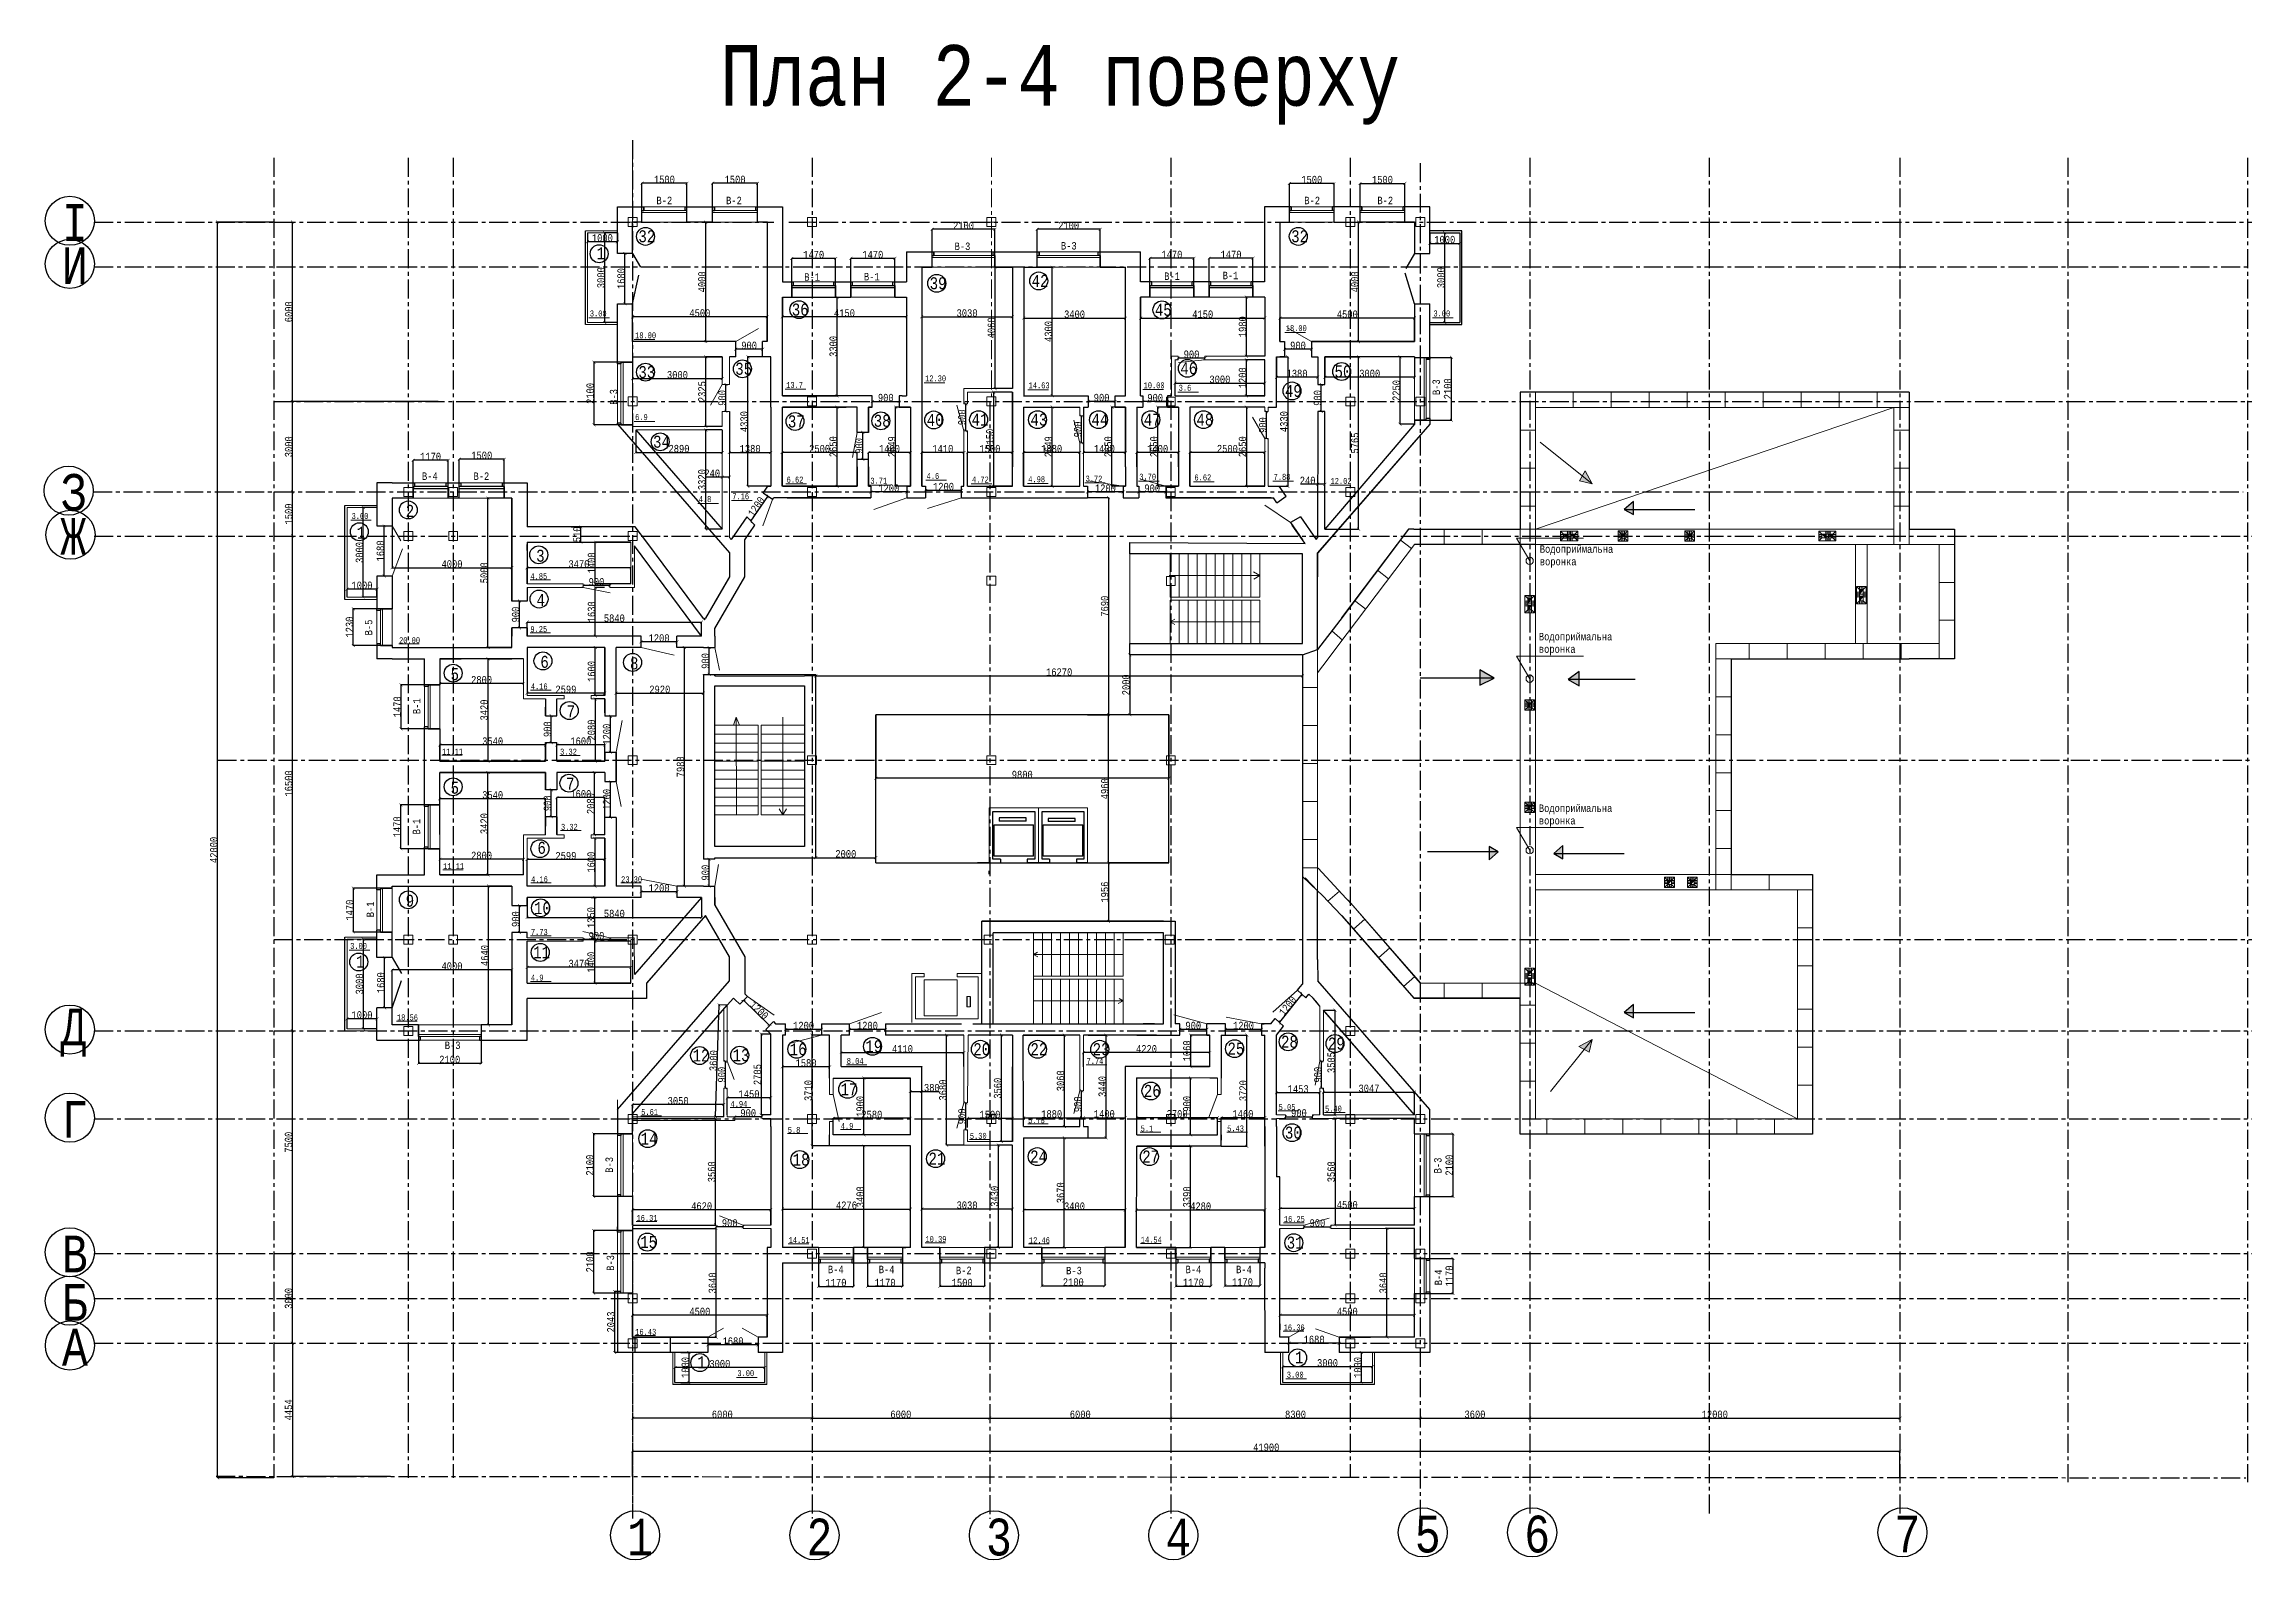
# Model space of a CAD drawing. Header units: millimetres. Extents: x -689206 to 4969298, y -1019800 to 703299.
# Drawn here: x 345450 to 419278, y -94389 to -43689 of the extents above; entities that cross this region are included whole.
import ezdxf

# ---------------------------------------------------------------- set-up
doc = ezdxf.new("R2010")
doc.units = ezdxf.units.MM
doc.linetypes.add('JIS_02_4.0', pattern=[5.5, 4, -1.5])
doc.linetypes.add('осеваяX2', pattern=[101.6, 63.5, -12.7, 12.7, -12.7])
for name, color, linetype, lineweight in [('б', 231, 'Continuous', 30), ('БАЛКОН', 7, 'Continuous', 20), ('несущие', 7, 'Continuous', 30), ('ОКНА', 250, 'Continuous', 20), ('ПЕРЕГОРОДКИ', 252, 'Continuous', 9), ('РАЗМЕРЫ', 7, 'Continuous', 9), ('сваи', 7, 'JIS_02_4.0', 30), ('Слой1', 7, 'Continuous', 30), ('стены', 7, 'Continuous', 20)]:
    doc.layers.add(name, color=color, linetype=linetype, lineweight=lineweight)
for name, color, linetype in [('кровля', 211, 'Continuous'), ('сетка', 104, 'Continuous'), ('четотам', 7, 'Continuous')]:
    doc.layers.add(name, color=color, linetype=linetype)
doc.styles.add('Аннотативный', font='isocteur.ttf', dxfattribs={"width": 0.7, "height": 250})
doc.dimstyles.new('Аннотативный', dxfattribs={"dimscale": 0, "dimtxt": 250, "dimasz": 100, "dimexe": 1.25, "dimexo": 0.625, "dimtad": 1, "dimdec": 0, "dimtxsty": 'Аннотативный', "dimblk": 'ARCHTICK', "dimcen": 2.5, "dimadec": 0, "dimazin": 0, "dimtfac": 1, "dimtdec": 0, "dimtmove": 0, "dimatfit": 3, "dimfxl": 1, "dimarcsym": 0})

msp = doc.modelspace()

# ---------------------------------------------------------------- texts
at = {"layer": 'РАЗМЕРЫ', "lineweight": 20, "ltscale": 150, "attachment_point": 1, "style": 'Аннотативный'}
for s, insert, char_height, width in [('В-2', (365926.7, -48793.4), 250, 922.913), ('В-2', (368254.3, -48793.4), 250, 922.913), ('В-2', (387589.9, -48793.4), 250, 922.913), ('В-2', (390034.8, -48793.4), 250, 922.913), ('32', (365322.5, -49916), 401.1, 1460), ('32', (387152.8, -49916), 401.1, 1460), ('1', (363922.1, -50486.3), 401.1, 1460), ('В-3', (375896.6, -50325.4), 250, 922.913), ('В-3', (379453.1, -50309.7), 250, 922.913), ('В-1', (370868.7, -51352.8), 250, 922.913), ('В-1', (372864.3, -51340.7), 250, 922.913), ('39', (375062.8, -51487), 401.1, 1460), ('42', (378472.8, -51407), 401.1, 1460), ('В-1', (382905.3, -51326.2), 250, 922.913), ('В-1', (384860.8, -51303.3), 250, 922.913), ('36', (370452.8, -52367), 401.1, 1460), ('45', (382592.9, -52374.8), 401.1, 1460), ('33', (365322.5, -54457), 401.1, 1460), ('35', (368562.8, -54347), 401.1, 1460), ('46', (383445.6, -54330.6), 401.1, 1460), ('50', (388602.8, -54437), 401.1, 1460), ('49', (386942.8, -55087), 401.1, 1460), ('37', (370322.8, -56107), 401.1, 1460), ('38', (373192.8, -56087), 401.1, 1460), ('40', (374962.8, -56057), 401.1, 1460), ('41', (376462.8, -56047), 401.1, 1460), ('43', (378432.8, -56047), 401.1, 1460), ('44', (380472.8, -56047), 401.1, 1460), ('47', (382222.8, -56047), 401.1, 1460), ('48', (383982.8, -56047), 401.1, 1460), ('34', (365812.8, -56787), 401.1, 1460), ('В-4', (358085, -58015.3), 250, 922.913), ('В-2', (359807.9, -58015.3), 250, 922.913), ('2', (357542.2, -59100.2), 401.1, 1460), ('1', (355904.2, -59830.2), 401.1, 1460), ('Водоприймальна воронка', (395466.4, -60454), 250, 850), ('3', (361904.2, -60600.2), 401.1, 1460), ('4', (361914.2, -62080.2), 401.1, 1460), ('Водоприймальна воронка', (395434.9, -63382.3), 250, 850), ('6', (362044.2, -64150.2), 401.1, 1460), ('8', (365042.2, -64200.2), 401.1, 1460), ('5', (359042.2, -64560.2), 401.1, 1460), ('7', (362924.2, -65810.2), 401.1, 1460), ('5', (359042.2, -68360.2), 401.1, 1460), ('7', (362903.9, -68228.7), 401.1, 1460), ('Водоприймальна воронка', (395434.9, -69122.3), 250, 850), ('6', (361946.3, -70370.6), 401.1, 1460), ('9', (357542.2, -72140.2), 401.1, 1460), ('10', (361834, -72389.1), 401.1, 1460), ('1', (355882.1, -74176.3), 401.1, 1460), ('11', (361802.8, -73867), 401.1, 1460), ('В-3', (358847.2, -77052), 250, 922.913), ('12', (367132.8, -77317), 401.1, 1460), ('13', (368472.8, -77307), 401.1, 1460), ('16', (370382.8, -77107), 401.1, 1460), ('19', (372913.1, -77008.7), 401.1, 1460), ('20', (376522.8, -77107), 401.1, 1460), ('22', (378432.8, -77107), 401.1, 1460), ('23', (380512.8, -77107), 401.1, 1460), ('25', (385022.8, -77087), 401.1, 1460), ('28', (386812.8, -76857), 401.1, 1460), ('29', (388380.8, -76917), 401.1, 1460), ('17', (372082.8, -78447), 401.1, 1460), ('26', (382225.1, -78501.7), 401.1, 1460), ('14', (365399.6, -80096.9), 401.1, 1460), ('30', (386942.8, -79897), 401.1, 1460), ('18', (370482.8, -80797), 401.1, 1460), ('21', (375022.8, -80767), 401.1, 1460), ('24', (378422.8, -80697), 401.1, 1460), ('27', (382172.8, -80697), 401.1, 1460), ('15', (365382.8, -83557), 401.1, 1460), ('31', (387002.8, -83577), 401.1, 1460), ('В-4', (371660, -84550), 250, 922.913), ('В-4', (373360, -84550), 250, 922.913), ('В-2', (375942.4, -84582.6), 250, 922.913), ('В-3', (379625.8, -84588), 250, 922.913), ('В-4', (383620, -84550), 250, 922.913), ('В-4', (385310, -84550), 250, 922.913), ('1', (367292.1, -87576.3), 401.1, 1460), ('1', (387282.1, -87416.3), 401.1, 1460)]:
    msp.add_mtext(s, dxfattribs=dict(at, insert=insert, char_height=char_height, width=width))
at = {"layer": 'РАЗМЕРЫ', "char_height": 200, "width": 656.117, "attachment_point": 1, "style": 'Аннотативный'}
for s, insert in [('3.00', (363698.4, -52597.6)), ('18.00', (386971.6, -53088.2)), ('3.00', (391909.7, -52597.6)), ('18.00', (365212.8, -53330.1)), ('13.7', (370265.1, -54991.8)), ('12.30', (374909.9, -54770)), ('14.63', (378371.9, -55003.7)), ('10.00', (382217.7, -55001.4)), ('3.6', (383390.6, -55083.3)), ('6.9', (365212.8, -56064.3)), ('6.62', (370279.2, -58155.1)), ('3.71', (373080.1, -58194.2)), ('4.6', (374960.6, -58034)), ('4.72', (376477.9, -58153.2)), ('4.98', (378359.9, -58143.4)), ('3.72', (380276.1, -58123.1)), ('3.70', (382072.3, -58058.7)), ('6.62', (383917.7, -58083.4)), ('7.88', (386565.3, -58063.1)), ('12.02', (388470.3, -58198.7)), ('4.8', (367339.5, -58806.1)), ('7.16', (368462.7, -58714.1)), ('3.00', (355731, -59372.6)), ('4.85', (361711.5, -61386.2)), ('9.25', (361711.5, -63156.4)), ('20.00', (357319.8, -63527)), ('4.16', (361726.1, -65072.7)), ('11.11', (358757.7, -67250.6)), ('3.32', (362704.1, -67255.7)), ('3.32', (362732.9, -69770.7)), ('11.11', (358792.3, -71084.6)), ('4.16', (361734.5, -71523.8)), ('23.30', (364744.7, -71523.8)), ('3.00', (355683.6, -73752.6)), ('7.73', (361728.1, -73289.5)), ('4.9', (361728.1, -74814)), ('18.56', (357249.4, -76146.1)), ('8.04', (372291.1, -77600.8)), ('7.74', (380310.6, -77603.4)), ('5.61', (365416.6, -79307.5)), ('4.94', (368402.7, -79037.7)), ('5.78', (378354.3, -79581.5)), ('5.05', (386733.4, -79144)), ('5.40', (388284.9, -79196)), ('5.8', (370317.8, -79908.6)), ('4.9', (372091.1, -79773.2)), ('5.30', (376406.3, -80106.2)), ('5.1', (382118.7, -79859.9)), ('5.43', (385011.7, -79859.9)), ('16.31', (365260.2, -82851.5)), ('16.25', (386908.6, -82887.7)), ('14.51', (370346.7, -83590.5)), ('10.39', (374922.4, -83560.4)), ('12.46', (378382.8, -83597.6)), ('14.54', (382124, -83580.7)), ('16.43', (365216.7, -86662.3)), ('16.36', (386902.4, -86516)), ('3.00', (368632.6, -88042.8)), ('3.00', (387006.7, -88094.5))]:
    msp.add_mtext(s, dxfattribs=dict(at, insert=insert))
at = {"layer": 'РАЗМЕРЫ', "lineweight": 20, "ltscale": 150, "char_height": 250, "width": 922.913, "attachment_point": 1, "rotation": 90, "style": 'Аннотативный'}
for s, insert in [('В-3', (364368, -55753.3)), ('В-3', (391878.1, -55425.5)), ('В-5', (356175, -63464.5)), ('В-1', (357783.5, -66097.8)), ('В-1', (357775.4, -70126)), ('В-1', (356231.1, -72894.9)), ('В-3', (364221.8, -81438.8)), ('В-3', (391930, -81460)), ('В-3', (364260, -84721)), ('В-4', (391950.1, -85204.2))]:
    msp.add_mtext(s, dxfattribs=dict(at, insert=insert))
at = {"layer": 'сетка', "color": 0, "char_height": 1230.9, "width": 181.646, "attachment_point": 1, "style": 'Аннотативный'}
for s, insert in [('І', (346044.3, -49038.1)), ('И', (346044.3, -50483.7)), ('З', (346006.4, -58067.5)), ('Ж', (345991.3, -59540.1)), ('Д', (345996.6, -75949.1)), ('Г', (346044.3, -79040.1)), ('В', (346044.3, -83542.1)), ('Б', (346044.3, -85161.1)), ('А', (346046.6, -86661.1)), ('1', (364946.4, -93010)), ('2', (370946.4, -93010)), ('3', (376946.4, -93010)), ('4', (382946.4, -93010)), ('5', (391286.5, -92910)), ('6', (394946.4, -92910)), ('7', (407327.5, -92910))]:
    msp.add_mtext(s, dxfattribs=dict(at, insert=insert))
at = {"layer": 'стены', "insert": (368057.7, -43720.4), "char_height": 2025.246, "width": 76858.328, "attachment_point": 1, "style": 'Аннотативный'}
msp.add_mtext('План 2-4 поверху', dxfattribs=at)

# ---------------------------------------------------------------- blocks, each defined once
blk = doc.blocks.new('_ArchTick')
at = {"color": 0, "linetype": 'ByBlock', "const_width": 0.15}
blk.add_lwpolyline([(-0.5, -0.5), (0.5, 0.5)], dxfattribs=at)
blk = doc.blocks.new('*D1150')
at = {"layer": 'Defpoints', "color": 0, "lineweight": 20, "transparency": 16777216}
for p in [(365128, -54150), (368128, -54150), (368128, -54877)]:
    blk.add_point(p, dxfattribs=at)
at = {"layer": 'стены', "color": 0, "lineweight": -2, "transparency": 16777216}
for p, q in [((365128, -54151), (365128, -54878)), ((368128, -54151), (368128, -54878)), ((365128, -54877), (368128, -54877))]:
    blk.add_line(p, q, dxfattribs=at)
at = {"layer": 'стены', "color": 0, "lineweight": -2, "transparency": 16777216, "xscale": 100, "yscale": 100, "zscale": 100, "rotation": 180}
blk.add_blockref('_ArchTick', (365128, -54877), dxfattribs=at)
at = {"layer": 'стены', "color": 0, "lineweight": -2, "transparency": 16777216, "xscale": 100, "yscale": 100, "zscale": 100}
blk.add_blockref('_ArchTick', (368128, -54877), dxfattribs=at)
at = {"layer": 'стены', "color": 0, "transparency": 16777216, "insert": (366628, -54751), "char_height": 250, "attachment_point": 5, "style": 'Аннотативный'}
blk.add_mtext('3000', dxfattribs=at)
blk = doc.blocks.new('*D1151')
at = {"layer": 'Defpoints', "color": 0, "lineweight": 20, "transparency": 16777216}
for p in [(370138, -52150), (374288, -52150), (370138, -52810)]:
    blk.add_point(p, dxfattribs=at)
at = {"layer": 'стены', "color": 0, "lineweight": -2, "transparency": 16777216}
for p, q in [((370138, -52151), (370138, -52811)), ((374288, -52151), (374288, -52811)), ((374288, -52810), (370138, -52810))]:
    blk.add_line(p, q, dxfattribs=at)
at = {"layer": 'стены', "color": 0, "lineweight": -2, "transparency": 16777216, "xscale": 100, "yscale": 100, "zscale": 100, "rotation": 180}
blk.add_blockref('_ArchTick', (370138, -52810), dxfattribs=at)
at = {"layer": 'стены', "color": 0, "lineweight": -2, "transparency": 16777216, "xscale": 100, "yscale": 100, "zscale": 100}
blk.add_blockref('_ArchTick', (374288, -52810), dxfattribs=at)
at = {"layer": 'стены', "color": 0, "transparency": 16777216, "insert": (372213, -52684), "char_height": 250, "attachment_point": 5, "style": 'Аннотативный'}
blk.add_mtext('4150', dxfattribs=at)
blk = doc.blocks.new('*D1152')
at = {"layer": 'Defpoints', "color": 0, "lineweight": 20, "transparency": 16777216}
for p in [(377254, -51150), (377828, -51150), (377828, -55210)]:
    blk.add_point(p, dxfattribs=at)
at = {"layer": 'стены', "color": 0, "lineweight": -2, "transparency": 16777216}
for p, q in [((377827, -51150), (377253, -51150)), ((377254, -55210), (377254, -51150)), ((377827, -55210), (377253, -55210))]:
    blk.add_line(p, q, dxfattribs=at)
at = {"layer": 'стены', "color": 0, "lineweight": -2, "transparency": 16777216, "xscale": 100, "yscale": 100, "zscale": 100}
for p, rotation in [((377254, -51150), 90), ((377254, -55210), 270)]:
    blk.add_blockref('_ArchTick', p, dxfattribs=dict(at, rotation=rotation))
at = {"layer": 'стены', "color": 0, "transparency": 16777216, "insert": (377128, -53180), "char_height": 250, "attachment_point": 5, "rotation": 90, "style": 'Аннотативный'}
blk.add_mtext('4060', dxfattribs=at)
blk = doc.blocks.new('*D1119')
at = {"layer": 'Defpoints', "color": 0, "lineweight": 20, "transparency": 16777216}
for p in [(378208, -52851), (381608, -52851), (381608, -52851)]:
    blk.add_point(p, dxfattribs=at)
at = {"layer": 'стены', "color": 0, "lineweight": -2, "transparency": 16777216}
for p, q in [((378208, -52851), (378208, -52852)), ((378208, -52851), (381608, -52851)), ((381608, -52850), (381608, -52849))]:
    blk.add_line(p, q, dxfattribs=at)
at = {"layer": 'стены', "color": 0, "lineweight": -2, "transparency": 16777216, "xscale": 100, "yscale": 100, "zscale": 100, "rotation": 180}
blk.add_blockref('_ArchTick', (378208, -52851), dxfattribs=at)
at = {"layer": 'стены', "color": 0, "lineweight": -2, "transparency": 16777216, "xscale": 100, "yscale": 100, "zscale": 100}
blk.add_blockref('_ArchTick', (381608, -52851), dxfattribs=at)
at = {"layer": 'стены', "color": 0, "transparency": 16777216, "insert": (379908, -52725), "char_height": 250, "attachment_point": 5, "style": 'Аннотативный'}
blk.add_mtext('3400', dxfattribs=at)
blk = doc.blocks.new('*D1120')
at = {"layer": 'Defpoints', "color": 0, "lineweight": 20, "transparency": 16777216}
for p in [(381988, -57349), (381988, -57830), (383388, -57830)]:
    blk.add_point(p, dxfattribs=at)
at = {"layer": 'стены', "color": 0, "lineweight": -2, "transparency": 16777216}
for p, q in [((381988, -57829), (381988, -57348)), ((383388, -57349), (381988, -57349)), ((383388, -57829), (383388, -57348))]:
    blk.add_line(p, q, dxfattribs=at)
at = {"layer": 'стены', "color": 0, "lineweight": -2, "transparency": 16777216, "xscale": 100, "yscale": 100, "zscale": 100, "rotation": 180}
blk.add_blockref('_ArchTick', (381988, -57349), dxfattribs=at)
at = {"layer": 'стены', "color": 0, "lineweight": -2, "transparency": 16777216, "xscale": 100, "yscale": 100, "zscale": 100}
blk.add_blockref('_ArchTick', (383388, -57349), dxfattribs=at)
at = {"layer": 'стены', "color": 0, "transparency": 16777216, "insert": (382688, -57224), "char_height": 250, "attachment_point": 5, "style": 'Аннотативный'}
blk.add_mtext('1400', dxfattribs=at)
blk = doc.blocks.new('*D1121')
at = {"layer": 'Defpoints', "color": 0, "lineweight": 20, "transparency": 16777216}
for p in [(389405, -49640), (391278, -49640), (391278, -53640)]:
    blk.add_point(p, dxfattribs=at)
at = {"layer": 'стены', "color": 0, "lineweight": -2, "transparency": 16777216}
for p, q in [((391278, -49640), (389404, -49640)), ((389405, -53640), (389405, -49640)), ((391278, -53640), (389404, -53640))]:
    blk.add_line(p, q, dxfattribs=at)
at = {"layer": 'стены', "color": 0, "lineweight": -2, "transparency": 16777216, "xscale": 100, "yscale": 100, "zscale": 100}
for p, rotation in [((389405, -49640), 90), ((389405, -53640), 270)]:
    blk.add_blockref('_ArchTick', p, dxfattribs=dict(at, rotation=rotation))
at = {"layer": 'стены', "color": 0, "transparency": 16777216, "insert": (389280, -51640), "char_height": 250, "attachment_point": 5, "rotation": 90, "style": 'Аннотативный'}
blk.add_mtext('4000', dxfattribs=at)
blk = doc.blocks.new('*D1122')
at = {"layer": 'Defpoints', "color": 0, "lineweight": 20, "transparency": 16777216}
for p in [(388278, -54150), (389407, -54150), (388278, -59915)]:
    blk.add_point(p, dxfattribs=at)
at = {"layer": 'стены', "color": 0, "lineweight": -2, "transparency": 16777216}
for p, q in [((388279, -54150), (389408, -54150)), ((389407, -59915), (389407, -54150)), ((388279, -59915), (389408, -59915))]:
    blk.add_line(p, q, dxfattribs=at)
at = {"layer": 'стены', "color": 0, "lineweight": -2, "transparency": 16777216, "xscale": 100, "yscale": 100, "zscale": 100}
for p, rotation in [((389407, -54150), 90), ((389407, -59915), 270)]:
    blk.add_blockref('_ArchTick', p, dxfattribs=dict(at, rotation=rotation))
at = {"layer": 'стены', "color": 0, "transparency": 16777216, "insert": (389281, -57032), "char_height": 250, "attachment_point": 5, "rotation": 90, "style": 'Аннотативный'}
blk.add_mtext('5765', dxfattribs=at)
blk = doc.blocks.new('*D1123')
at = {"layer": 'Defpoints', "color": 0, "lineweight": 20, "transparency": 16777216}
for p in [(360291, -64252), (360291, -67672), (360291, -67672)]:
    blk.add_point(p, dxfattribs=at)
at = {"layer": 'стены', "color": 0, "lineweight": -2, "transparency": 16777216}
for p, q in [((360291, -64252), (360291, -67672)), ((360292, -64252), (360292, -64252)), ((360292, -67672), (360292, -67672))]:
    blk.add_line(p, q, dxfattribs=at)
at = {"layer": 'стены', "color": 0, "lineweight": -2, "transparency": 16777216, "xscale": 100, "yscale": 100, "zscale": 100}
for p, rotation in [((360291, -64252), 90), ((360291, -67672), 270)]:
    blk.add_blockref('_ArchTick', p, dxfattribs=dict(at, rotation=rotation))
at = {"layer": 'стены', "color": 0, "transparency": 16777216, "insert": (360165, -65962), "char_height": 250, "attachment_point": 5, "rotation": 90, "style": 'Аннотативный'}
blk.add_mtext('3420', dxfattribs=at)
blk = doc.blocks.new('*D1124')
at = {"layer": 'Defpoints', "color": 0, "lineweight": 20, "transparency": 16777216}
for p in [(358678, -67132), (358678, -67672), (362218, -67672)]:
    blk.add_point(p, dxfattribs=at)
at = {"layer": 'стены', "color": 0, "lineweight": -2, "transparency": 16777216}
for p, q in [((358678, -67671), (358678, -67131)), ((362218, -67132), (358678, -67132)), ((362218, -67671), (362218, -67131))]:
    blk.add_line(p, q, dxfattribs=at)
at = {"layer": 'стены', "color": 0, "lineweight": -2, "transparency": 16777216, "xscale": 100, "yscale": 100, "zscale": 100, "rotation": 180}
blk.add_blockref('_ArchTick', (358678, -67132), dxfattribs=at)
at = {"layer": 'стены', "color": 0, "lineweight": -2, "transparency": 16777216, "xscale": 100, "yscale": 100, "zscale": 100}
blk.add_blockref('_ArchTick', (362218, -67132), dxfattribs=at)
at = {"layer": 'стены', "color": 0, "transparency": 16777216, "insert": (360448, -67006), "char_height": 250, "attachment_point": 5, "style": 'Аннотативный'}
blk.add_mtext('3540', dxfattribs=at)
blk = doc.blocks.new('*D1125')
at = {"layer": 'Defpoints', "color": 0, "lineweight": 20, "transparency": 16777216}
for p in [(364198, -65592), (363880, -67672), (364198, -67672)]:
    blk.add_point(p, dxfattribs=at)
at = {"layer": 'стены', "color": 0, "lineweight": -2, "transparency": 16777216}
for p, q in [((364197, -65592), (363879, -65592)), ((363880, -65592), (363880, -67672)), ((364197, -67672), (363879, -67672))]:
    blk.add_line(p, q, dxfattribs=at)
at = {"layer": 'стены', "color": 0, "lineweight": -2, "transparency": 16777216, "xscale": 100, "yscale": 100, "zscale": 100}
for p, rotation in [((363880, -65592), 90), ((363880, -67672), 270)]:
    blk.add_blockref('_ArchTick', p, dxfattribs=dict(at, rotation=rotation))
at = {"layer": 'стены', "color": 0, "transparency": 16777216, "insert": (363754, -66632), "char_height": 250, "attachment_point": 5, "rotation": 90, "style": 'Аннотативный'}
blk.add_mtext('2080', dxfattribs=at)
blk = doc.blocks.new('*D1126')
at = {"layer": 'Defpoints', "color": 0, "lineweight": 20, "transparency": 16777216}
for p in [(363880, -63872), (364198, -63872), (364198, -65472)]:
    blk.add_point(p, dxfattribs=at)
at = {"layer": 'стены', "color": 0, "lineweight": -2, "transparency": 16777216}
for p, q in [((364197, -63872), (363879, -63872)), ((363880, -65472), (363880, -63872)), ((364197, -65472), (363879, -65472))]:
    blk.add_line(p, q, dxfattribs=at)
at = {"layer": 'стены', "color": 0, "lineweight": -2, "transparency": 16777216, "xscale": 100, "yscale": 100, "zscale": 100}
for p, rotation in [((363880, -63872), 90), ((363880, -65472), 270)]:
    blk.add_blockref('_ArchTick', p, dxfattribs=dict(at, rotation=rotation))
at = {"layer": 'стены', "color": 0, "transparency": 16777216, "insert": (363755, -64672), "char_height": 250, "attachment_point": 5, "rotation": 90, "style": 'Аннотативный'}
blk.add_mtext('1600', dxfattribs=at)
blk = doc.blocks.new('*D1127')
at = {"layer": 'Defpoints', "color": 0, "lineweight": 20, "transparency": 16777216}
for p in [(361599, -63872), (364198, -63872), (361599, -65398)]:
    blk.add_point(p, dxfattribs=at)
at = {"layer": 'стены', "color": 0, "lineweight": -2, "transparency": 16777216}
for p, q in [((361599, -63873), (361599, -65399)), ((364198, -63873), (364198, -65399)), ((364198, -65398), (361599, -65398))]:
    blk.add_line(p, q, dxfattribs=at)
at = {"layer": 'стены', "color": 0, "lineweight": -2, "transparency": 16777216, "xscale": 100, "yscale": 100, "zscale": 100, "rotation": 180}
blk.add_blockref('_ArchTick', (361599, -65398), dxfattribs=at)
at = {"layer": 'стены', "color": 0, "lineweight": -2, "transparency": 16777216, "xscale": 100, "yscale": 100, "zscale": 100}
blk.add_blockref('_ArchTick', (364198, -65398), dxfattribs=at)
at = {"layer": 'стены', "color": 0, "transparency": 16777216, "insert": (362898, -65273), "char_height": 250, "attachment_point": 5, "style": 'Аннотативный'}
blk.add_mtext('2599', dxfattribs=at)
blk = doc.blocks.new('*D1128')
at = {"layer": 'Defpoints', "color": 0, "lineweight": 20, "transparency": 16777216}
for p in [(358678, -65077), (358678, -65077), (361478, -65077)]:
    blk.add_point(p, dxfattribs=at)
at = {"layer": 'стены', "color": 0, "lineweight": -2, "transparency": 16777216}
for p, q in [((358678, -65076), (358678, -65075)), ((361478, -65077), (358678, -65077)), ((361478, -65076), (361478, -65075))]:
    blk.add_line(p, q, dxfattribs=at)
at = {"layer": 'стены', "color": 0, "lineweight": -2, "transparency": 16777216, "xscale": 100, "yscale": 100, "zscale": 100, "rotation": 180}
blk.add_blockref('_ArchTick', (358678, -65077), dxfattribs=at)
at = {"layer": 'стены', "color": 0, "lineweight": -2, "transparency": 16777216, "xscale": 100, "yscale": 100, "zscale": 100}
blk.add_blockref('_ArchTick', (361478, -65077), dxfattribs=at)
at = {"layer": 'стены', "color": 0, "transparency": 16777216, "insert": (360078, -64951), "char_height": 250, "attachment_point": 5, "style": 'Аннотативный'}
blk.add_mtext('2800', dxfattribs=at)
blk = doc.blocks.new('*D1129')
at = {"layer": 'Defpoints', "color": 0, "lineweight": 20, "transparency": 16777216}
for p in [(358678, -68930), (358678, -70132), (362218, -70132)]:
    blk.add_point(p, dxfattribs=at)
at = {"layer": 'стены', "color": 0, "lineweight": -2, "transparency": 16777216}
for p, q in [((358678, -70131), (358678, -68929)), ((362218, -68930), (358678, -68930)), ((362218, -70131), (362218, -68929))]:
    blk.add_line(p, q, dxfattribs=at)
at = {"layer": 'стены', "color": 0, "lineweight": -2, "transparency": 16777216, "xscale": 100, "yscale": 100, "zscale": 100, "rotation": 180}
blk.add_blockref('_ArchTick', (358678, -68930), dxfattribs=at)
at = {"layer": 'стены', "color": 0, "lineweight": -2, "transparency": 16777216, "xscale": 100, "yscale": 100, "zscale": 100}
blk.add_blockref('_ArchTick', (362218, -68930), dxfattribs=at)
at = {"layer": 'стены', "color": 0, "transparency": 16777216, "insert": (360448, -68804), "char_height": 250, "attachment_point": 5, "style": 'Аннотативный'}
blk.add_mtext('3540', dxfattribs=at)
blk = doc.blocks.new('*D1130')
at = {"layer": 'Defpoints', "color": 0, "lineweight": 20, "transparency": 16777216}
for p in [(358678, -70955), (358678, -71472), (361478, -71472)]:
    blk.add_point(p, dxfattribs=at)
at = {"layer": 'стены', "color": 0, "lineweight": -2, "transparency": 16777216}
for p, q in [((358678, -71471), (358678, -70954)), ((361478, -70955), (358678, -70955)), ((361478, -71471), (361478, -70954))]:
    blk.add_line(p, q, dxfattribs=at)
at = {"layer": 'стены', "color": 0, "lineweight": -2, "transparency": 16777216, "xscale": 100, "yscale": 100, "zscale": 100, "rotation": 180}
blk.add_blockref('_ArchTick', (358678, -70955), dxfattribs=at)
at = {"layer": 'стены', "color": 0, "lineweight": -2, "transparency": 16777216, "xscale": 100, "yscale": 100, "zscale": 100}
blk.add_blockref('_ArchTick', (361478, -70955), dxfattribs=at)
at = {"layer": 'стены', "color": 0, "transparency": 16777216, "insert": (360078, -70830), "char_height": 250, "attachment_point": 5, "style": 'Аннотативный'}
blk.add_mtext('2800', dxfattribs=at)
blk = doc.blocks.new('*D1131')
at = {"layer": 'Defpoints', "color": 0, "lineweight": 20, "transparency": 16777216}
for p in [(363852, -68052), (364198, -68052), (364198, -70132)]:
    blk.add_point(p, dxfattribs=at)
at = {"layer": 'стены', "color": 0, "lineweight": -2, "transparency": 16777216}
for p, q in [((364197, -68052), (363851, -68052)), ((363852, -70132), (363852, -68052)), ((364197, -70132), (363851, -70132))]:
    blk.add_line(p, q, dxfattribs=at)
at = {"layer": 'стены', "color": 0, "lineweight": -2, "transparency": 16777216, "xscale": 100, "yscale": 100, "zscale": 100}
for p, rotation in [((363852, -68052), 90), ((363852, -70132), 270)]:
    blk.add_blockref('_ArchTick', p, dxfattribs=dict(at, rotation=rotation))
at = {"layer": 'стены', "color": 0, "transparency": 16777216, "insert": (363727, -69092), "char_height": 250, "attachment_point": 5, "rotation": 90, "style": 'Аннотативный'}
blk.add_mtext('2080', dxfattribs=at)
blk = doc.blocks.new('*D1100')
at = {"layer": 'Defpoints', "color": 0, "lineweight": 20, "transparency": 16777216}
for p in [(362598, -68893), (362598, -70132), (364198, -70132)]:
    blk.add_point(p, dxfattribs=at)
at = {"layer": 'стены', "color": 0, "lineweight": -2, "transparency": 16777216}
for p, q in [((362598, -70131), (362598, -68892)), ((364198, -68893), (362598, -68893)), ((364198, -70131), (364198, -68892))]:
    blk.add_line(p, q, dxfattribs=at)
at = {"layer": 'стены', "color": 0, "lineweight": -2, "transparency": 16777216, "xscale": 100, "yscale": 100, "zscale": 100, "rotation": 180}
blk.add_blockref('_ArchTick', (362598, -68893), dxfattribs=at)
at = {"layer": 'стены', "color": 0, "lineweight": -2, "transparency": 16777216, "xscale": 100, "yscale": 100, "zscale": 100}
blk.add_blockref('_ArchTick', (364198, -68893), dxfattribs=at)
at = {"layer": 'стены', "color": 0, "transparency": 16777216, "insert": (363398, -68768), "char_height": 250, "attachment_point": 5, "style": 'Аннотативный'}
blk.add_mtext('1600', dxfattribs=at)
blk = doc.blocks.new('*D1101')
at = {"layer": 'Defpoints', "color": 0, "lineweight": 20, "transparency": 16777216}
for p in [(361599, -70963), (361599, -71852), (364198, -71852)]:
    blk.add_point(p, dxfattribs=at)
at = {"layer": 'стены', "color": 0, "lineweight": -2, "transparency": 16777216}
for p, q in [((361599, -71851), (361599, -70962)), ((364198, -70963), (361599, -70963)), ((364198, -71851), (364198, -70962))]:
    blk.add_line(p, q, dxfattribs=at)
at = {"layer": 'стены', "color": 0, "lineweight": -2, "transparency": 16777216, "xscale": 100, "yscale": 100, "zscale": 100, "rotation": 180}
blk.add_blockref('_ArchTick', (361599, -70963), dxfattribs=at)
at = {"layer": 'стены', "color": 0, "lineweight": -2, "transparency": 16777216, "xscale": 100, "yscale": 100, "zscale": 100}
blk.add_blockref('_ArchTick', (364198, -70963), dxfattribs=at)
at = {"layer": 'стены', "color": 0, "transparency": 16777216, "insert": (362898, -70838), "char_height": 250, "attachment_point": 5, "style": 'Аннотативный'}
blk.add_mtext('2599', dxfattribs=at)
blk = doc.blocks.new('*D1102')
at = {"layer": 'Defpoints', "color": 0, "lineweight": 20, "transparency": 16777216}
for p in [(364198, -70252), (363868, -71852), (364198, -71852)]:
    blk.add_point(p, dxfattribs=at)
at = {"layer": 'стены', "color": 0, "lineweight": -2, "transparency": 16777216}
for p, q in [((364197, -70252), (363867, -70252)), ((363868, -70252), (363868, -71852)), ((364197, -71852), (363867, -71852))]:
    blk.add_line(p, q, dxfattribs=at)
at = {"layer": 'стены', "color": 0, "lineweight": -2, "transparency": 16777216, "xscale": 100, "yscale": 100, "zscale": 100}
for p, rotation in [((363868, -70252), 90), ((363868, -71852), 270)]:
    blk.add_blockref('_ArchTick', p, dxfattribs=dict(at, rotation=rotation))
at = {"layer": 'стены', "color": 0, "transparency": 16777216, "insert": (363743, -71052), "char_height": 250, "attachment_point": 5, "rotation": 90, "style": 'Аннотативный'}
blk.add_mtext('1600', dxfattribs=at)
blk = doc.blocks.new('*D1103')
at = {"layer": 'Defpoints', "color": 0, "lineweight": 20, "transparency": 16777216}
for p in [(365128, -79628), (367899, -79628), (365128, -83188)]:
    blk.add_point(p, dxfattribs=at)
at = {"layer": 'стены', "color": 0, "lineweight": -2, "transparency": 16777216}
for p, q in [((365129, -79628), (367900, -79628)), ((367899, -83188), (367899, -79628)), ((365129, -83188), (367900, -83188))]:
    blk.add_line(p, q, dxfattribs=at)
at = {"layer": 'стены', "color": 0, "lineweight": -2, "transparency": 16777216, "xscale": 100, "yscale": 100, "zscale": 100}
for p, rotation in [((367899, -79628), 90), ((367899, -83188), 270)]:
    blk.add_blockref('_ArchTick', p, dxfattribs=dict(at, rotation=rotation))
at = {"layer": 'стены', "color": 0, "transparency": 16777216, "insert": (367773, -81408), "char_height": 250, "attachment_point": 5, "rotation": 90, "style": 'Аннотативный'}
blk.add_mtext('3560', dxfattribs=at)
blk = doc.blocks.new('*D1104')
at = {"layer": 'Defpoints', "color": 0, "lineweight": 20, "transparency": 16777216}
for p in [(365128, -82681), (365128, -83188), (369748, -83188)]:
    blk.add_point(p, dxfattribs=at)
at = {"layer": 'стены', "color": 0, "lineweight": -2, "transparency": 16777216}
for p, q in [((365128, -83188), (365128, -82680)), ((369748, -82681), (365128, -82681)), ((369748, -83188), (369748, -82680))]:
    blk.add_line(p, q, dxfattribs=at)
at = {"layer": 'стены', "color": 0, "lineweight": -2, "transparency": 16777216, "xscale": 100, "yscale": 100, "zscale": 100, "rotation": 180.0000000000002}
blk.add_blockref('_ArchTick', (365128, -82681), dxfattribs=at)
at = {"layer": 'стены', "color": 0, "lineweight": -2, "transparency": 16777216, "xscale": 100, "yscale": 100, "zscale": 100}
blk.add_blockref('_ArchTick', (369748, -82681), dxfattribs=at)
at = {"layer": 'стены', "color": 0, "transparency": 16777216, "insert": (367438, -82556), "char_height": 250, "attachment_point": 5, "style": 'Аннотативный'}
blk.add_mtext('4620', dxfattribs=at)
blk = doc.blocks.new('*D1105')
at = {"layer": 'Defpoints', "color": 0, "lineweight": 20, "transparency": 16777216}
for p in [(365128, -86208), (365128, -86944), (369628, -86944)]:
    blk.add_point(p, dxfattribs=at)
at = {"layer": 'стены', "color": 0, "lineweight": -2, "transparency": 16777216}
for p, q in [((365128, -86943), (365128, -86207)), ((369628, -86208), (365128, -86208)), ((369628, -86943), (369628, -86207))]:
    blk.add_line(p, q, dxfattribs=at)
at = {"layer": 'стены', "color": 0, "lineweight": -2, "transparency": 16777216, "xscale": 100, "yscale": 100, "zscale": 100, "rotation": 180}
blk.add_blockref('_ArchTick', (365128, -86208), dxfattribs=at)
at = {"layer": 'стены', "color": 0, "lineweight": -2, "transparency": 16777216, "xscale": 100, "yscale": 100, "zscale": 100}
blk.add_blockref('_ArchTick', (369628, -86208), dxfattribs=at)
at = {"layer": 'стены', "color": 0, "transparency": 16777216, "insert": (367378, -86083), "char_height": 250, "attachment_point": 5, "style": 'Аннотативный'}
blk.add_mtext('4500', dxfattribs=at)
blk = doc.blocks.new('*D1106')
at = {"layer": 'Defpoints', "color": 0, "lineweight": 20, "transparency": 16777216}
for p in [(370142, -82654), (374418, -82654), (374418, -82654)]:
    blk.add_point(p, dxfattribs=at)
at = {"layer": 'стены', "color": 0, "lineweight": -2, "transparency": 16777216}
for p, q in [((370142, -82654), (374418, -82654)), ((370142, -82655), (370142, -82655)), ((374418, -82654), (374418, -82653))]:
    blk.add_line(p, q, dxfattribs=at)
at = {"layer": 'стены', "color": 0, "lineweight": -2, "transparency": 16777216, "xscale": 100, "yscale": 100, "zscale": 100, "rotation": 180}
blk.add_blockref('_ArchTick', (370142, -82654), dxfattribs=at)
at = {"layer": 'стены', "color": 0, "lineweight": -2, "transparency": 16777216, "xscale": 100, "yscale": 100, "zscale": 100}
blk.add_blockref('_ArchTick', (374418, -82654), dxfattribs=at)
at = {"layer": 'стены', "color": 0, "transparency": 16777216, "insert": (372280, -82529), "char_height": 250, "attachment_point": 5, "style": 'Аннотативный'}
blk.add_mtext('4276', dxfattribs=at)
blk = doc.blocks.new('*D1107')
at = {"layer": 'Defpoints', "color": 0, "lineweight": 20, "transparency": 16777216}
for p in [(377828, -79620), (376328, -79932), (377828, -79932)]:
    blk.add_point(p, dxfattribs=at)
at = {"layer": 'стены', "color": 0, "lineweight": -2, "transparency": 16777216}
for p, q in [((376328, -79931), (376328, -79618)), ((376328, -79620), (377828, -79620)), ((377828, -79931), (377828, -79618))]:
    blk.add_line(p, q, dxfattribs=at)
at = {"layer": 'стены', "color": 0, "lineweight": -2, "transparency": 16777216, "xscale": 100, "yscale": 100, "zscale": 100, "rotation": 180}
blk.add_blockref('_ArchTick', (376328, -79620), dxfattribs=at)
at = {"layer": 'стены', "color": 0, "lineweight": -2, "transparency": 16777216, "xscale": 100, "yscale": 100, "zscale": 100}
blk.add_blockref('_ArchTick', (377828, -79620), dxfattribs=at)
at = {"layer": 'стены', "color": 0, "transparency": 16777216, "insert": (377078, -79494), "char_height": 250, "attachment_point": 5, "style": 'Аннотативный'}
blk.add_mtext('1500', dxfattribs=at)
blk = doc.blocks.new('*D1108')
at = {"layer": 'Defpoints', "color": 0, "lineweight": 20, "transparency": 16777216}
for p in [(377828, -80514), (377358, -83944), (377828, -83944)]:
    blk.add_point(p, dxfattribs=at)
at = {"layer": 'стены', "color": 0, "lineweight": -2, "transparency": 16777216}
for p, q in [((377827, -80514), (377357, -80514)), ((377358, -80514), (377358, -83944)), ((377827, -83944), (377357, -83944))]:
    blk.add_line(p, q, dxfattribs=at)
at = {"layer": 'стены', "color": 0, "lineweight": -2, "transparency": 16777216, "xscale": 100, "yscale": 100, "zscale": 100}
for p, rotation in [((377358, -80514), 90), ((377358, -83944), 270)]:
    blk.add_blockref('_ArchTick', p, dxfattribs=dict(at, rotation=rotation))
at = {"layer": 'стены', "color": 0, "transparency": 16777216, "insert": (377232, -82229), "char_height": 250, "attachment_point": 5, "rotation": 90, "style": 'Аннотативный'}
blk.add_mtext('3430', dxfattribs=at)
blk = doc.blocks.new('*D1109')
at = {"layer": 'Defpoints', "color": 0, "lineweight": 20, "transparency": 16777216}
for p in [(380083, -79602), (378203, -79894), (380083, -79894)]:
    blk.add_point(p, dxfattribs=at)
at = {"layer": 'стены', "color": 0, "lineweight": -2, "transparency": 16777216}
for p, q in [((378203, -79893), (378203, -79601)), ((378203, -79602), (380083, -79602)), ((380083, -79893), (380083, -79601))]:
    blk.add_line(p, q, dxfattribs=at)
at = {"layer": 'стены', "color": 0, "lineweight": -2, "transparency": 16777216, "xscale": 100, "yscale": 100, "zscale": 100, "rotation": 180}
blk.add_blockref('_ArchTick', (378203, -79602), dxfattribs=at)
at = {"layer": 'стены', "color": 0, "lineweight": -2, "transparency": 16777216, "xscale": 100, "yscale": 100, "zscale": 100}
blk.add_blockref('_ArchTick', (380083, -79602), dxfattribs=at)
at = {"layer": 'стены', "color": 0, "transparency": 16777216, "insert": (379143, -79476), "char_height": 250, "attachment_point": 5, "style": 'Аннотативный'}
blk.add_mtext('1880', dxfattribs=at)
blk = doc.blocks.new('*D1110')
at = {"layer": 'Defpoints', "color": 0, "lineweight": 20, "transparency": 16777216}
for p in [(380203, -79599), (381604, -79599), (381604, -79599)]:
    blk.add_point(p, dxfattribs=at)
at = {"layer": 'стены', "color": 0, "lineweight": -2, "transparency": 16777216}
for p, q in [((380203, -79599), (380203, -79600)), ((380203, -79599), (381604, -79599)), ((381604, -79599), (381604, -79600))]:
    blk.add_line(p, q, dxfattribs=at)
at = {"layer": 'стены', "color": 0, "lineweight": -2, "transparency": 16777216, "xscale": 100, "yscale": 100, "zscale": 100, "rotation": 180}
blk.add_blockref('_ArchTick', (380203, -79599), dxfattribs=at)
at = {"layer": 'стены', "color": 0, "lineweight": -2, "transparency": 16777216, "xscale": 100, "yscale": 100, "zscale": 100}
blk.add_blockref('_ArchTick', (381604, -79599), dxfattribs=at)
at = {"layer": 'стены', "color": 0, "transparency": 16777216, "insert": (380903, -79473), "char_height": 250, "attachment_point": 5, "style": 'Аннотативный'}
blk.add_mtext('1400', dxfattribs=at)
blk = doc.blocks.new('*D1111')
at = {"layer": 'Defpoints', "color": 0, "lineweight": 20, "transparency": 16777216}
for p in [(388231, -76003), (388618, -76003), (388231, -79508)]:
    blk.add_point(p, dxfattribs=at)
at = {"layer": 'стены', "color": 0, "lineweight": -2, "transparency": 16777216}
for p, q in [((388232, -76003), (388619, -76003)), ((388618, -79508), (388618, -76003)), ((388232, -79508), (388619, -79508))]:
    blk.add_line(p, q, dxfattribs=at)
at = {"layer": 'стены', "color": 0, "lineweight": -2, "transparency": 16777216, "xscale": 100, "yscale": 100, "zscale": 100}
for p, rotation in [((388618, -76003), 90), ((388618, -79508), 270)]:
    blk.add_blockref('_ArchTick', p, dxfattribs=dict(at, rotation=rotation))
at = {"layer": 'стены', "color": 0, "transparency": 16777216, "insert": (388492, -77755), "char_height": 250, "attachment_point": 5, "rotation": 90, "style": 'Аннотативный'}
blk.add_mtext('3505', dxfattribs=at)
blk = doc.blocks.new('*D1112')
at = {"layer": 'Defpoints', "color": 0, "lineweight": 20, "transparency": 16777216}
for p in [(391276, -78741), (388231, -79508), (391278, -79501)]:
    blk.add_point(p, dxfattribs=at)
at = {"layer": 'стены', "color": 0, "lineweight": -2, "transparency": 16777216}
for p, q in [((388229, -78748), (391276, -78741)), ((388231, -79507), (388229, -78747)), ((391278, -79500), (391276, -78740))]:
    blk.add_line(p, q, dxfattribs=at)
at = {"layer": 'стены', "color": 0, "lineweight": -2, "transparency": 16777216, "xscale": 100, "yscale": 100, "zscale": 100}
for p, rotation in [((388229, -78748), 180.1306317100907), ((391276, -78741), 0.1306317100907333)]:
    blk.add_blockref('_ArchTick', p, dxfattribs=dict(at, rotation=rotation))
at = {"layer": 'стены', "color": 0, "transparency": 16777216, "insert": (389754, -78619), "char_height": 250, "attachment_point": 5, "rotation": 0.13063, "style": 'Аннотативный'}
blk.add_mtext('3047', dxfattribs=at)
blk = doc.blocks.new('*D1113')
at = {"layer": 'Defpoints', "color": 0, "lineweight": 20, "transparency": 16777216}
for p in [(386658, -78764), (386658, -79508), (388111, -79508)]:
    blk.add_point(p, dxfattribs=at)
at = {"layer": 'стены', "color": 0, "lineweight": -2, "transparency": 16777216}
for p, q in [((386658, -79507), (386658, -78763)), ((388111, -78764), (386658, -78764)), ((388111, -79507), (388111, -78763))]:
    blk.add_line(p, q, dxfattribs=at)
at = {"layer": 'стены', "color": 0, "lineweight": -2, "transparency": 16777216, "xscale": 100, "yscale": 100, "zscale": 100, "rotation": 180}
blk.add_blockref('_ArchTick', (386658, -78764), dxfattribs=at)
at = {"layer": 'стены', "color": 0, "lineweight": -2, "transparency": 16777216, "xscale": 100, "yscale": 100, "zscale": 100}
blk.add_blockref('_ArchTick', (388111, -78764), dxfattribs=at)
at = {"layer": 'стены', "color": 0, "transparency": 16777216, "insert": (387385, -78639), "char_height": 250, "attachment_point": 5, "style": 'Аннотативный'}
blk.add_mtext('1453', dxfattribs=at)
blk = doc.blocks.new('*D1114')
at = {"layer": 'Defpoints', "color": 0, "lineweight": 20, "transparency": 16777216}
for p in [(391278, -79628), (388618, -83188), (391278, -83188)]:
    blk.add_point(p, dxfattribs=at)
at = {"layer": 'стены', "color": 0, "lineweight": -2, "transparency": 16777216}
for p, q in [((391278, -79628), (388617, -79628)), ((388618, -79628), (388618, -83188)), ((391278, -83188), (388617, -83188))]:
    blk.add_line(p, q, dxfattribs=at)
at = {"layer": 'стены', "color": 0, "lineweight": -2, "transparency": 16777216, "xscale": 100, "yscale": 100, "zscale": 100}
for p, rotation in [((388618, -79628), 90), ((388618, -83188), 270)]:
    blk.add_blockref('_ArchTick', p, dxfattribs=dict(at, rotation=rotation))
at = {"layer": 'стены', "color": 0, "transparency": 16777216, "insert": (388492, -81408), "char_height": 250, "attachment_point": 5, "rotation": 90, "style": 'Аннотативный'}
blk.add_mtext('3560', dxfattribs=at)
blk = doc.blocks.new('*D1115')
at = {"layer": 'Defpoints', "color": 0, "lineweight": 20, "transparency": 16777216}
for p in [(386778, -82636), (386778, -83188), (391278, -83188)]:
    blk.add_point(p, dxfattribs=at)
at = {"layer": 'стены', "color": 0, "lineweight": -2, "transparency": 16777216}
for p, q in [((386778, -83188), (386778, -82635)), ((391278, -82636), (386778, -82636)), ((391278, -83188), (391278, -82635))]:
    blk.add_line(p, q, dxfattribs=at)
at = {"layer": 'стены', "color": 0, "lineweight": -2, "transparency": 16777216, "xscale": 100, "yscale": 100, "zscale": 100, "rotation": 180}
blk.add_blockref('_ArchTick', (386778, -82636), dxfattribs=at)
at = {"layer": 'стены', "color": 0, "lineweight": -2, "transparency": 16777216, "xscale": 100, "yscale": 100, "zscale": 100}
blk.add_blockref('_ArchTick', (391278, -82636), dxfattribs=at)
at = {"layer": 'стены', "color": 0, "transparency": 16777216, "insert": (389028, -82511), "char_height": 250, "attachment_point": 5, "style": 'Аннотативный'}
blk.add_mtext('4500', dxfattribs=at)
blk = doc.blocks.new('*D1132')
at = {"layer": 'Defpoints', "color": 0, "lineweight": 20, "transparency": 16777216}
for p in [(376268, -79104), (376272, -79104), (376268, -80004)]:
    blk.add_point(p, dxfattribs=at)
at = {"layer": 'стены', "color": 0, "lineweight": -2, "transparency": 16777216}
for p, q in [((376269, -79104), (376273, -79104)), ((376272, -80004), (376272, -79104)), ((376269, -80004), (376273, -80004))]:
    blk.add_line(p, q, dxfattribs=at)
at = {"layer": 'стены', "color": 0, "lineweight": -2, "transparency": 16777216, "xscale": 100, "yscale": 100, "zscale": 100}
for p, rotation in [((376272, -79104), 90), ((376272, -80004), 270)]:
    blk.add_blockref('_ArchTick', p, dxfattribs=dict(at, rotation=rotation))
at = {"layer": 'стены', "color": 0, "transparency": 16777216, "insert": (376146, -79554), "char_height": 250, "attachment_point": 5, "rotation": 90, "style": 'Аннотативный'}
blk.add_mtext('900', dxfattribs=at)
blk = doc.blocks.new('*D1133')
at = {"layer": 'Defpoints', "color": 0, "lineweight": 20, "transparency": 16777216}
for p in [(380143, -78699), (380143, -78699), (380143, -79599)]:
    blk.add_point(p, dxfattribs=at)
at = {"layer": 'стены', "color": 0, "lineweight": -2, "transparency": 16777216}
for p, q in [((380143, -79599), (380143, -78699)), ((380144, -78699), (380144, -78699)), ((380144, -79599), (380144, -79599))]:
    blk.add_line(p, q, dxfattribs=at)
at = {"layer": 'стены', "color": 0, "lineweight": -2, "transparency": 16777216, "xscale": 100, "yscale": 100, "zscale": 100}
for p, rotation in [((380143, -78699), 90), ((380143, -79599), 270)]:
    blk.add_blockref('_ArchTick', p, dxfattribs=dict(at, rotation=rotation))
at = {"layer": 'стены', "color": 0, "transparency": 16777216, "insert": (380017, -79149), "char_height": 250, "attachment_point": 5, "rotation": 90, "style": 'Аннотативный'}
blk.add_mtext('900', dxfattribs=at)
blk = doc.blocks.new('*D1134')
at = {"layer": 'Defpoints', "color": 0, "lineweight": 20, "transparency": 16777216}
for p in [(368235, -77710), (368235, -77710), (368235, -78610)]:
    blk.add_point(p, dxfattribs=at)
at = {"layer": 'стены', "color": 0, "lineweight": -2, "transparency": 16777216}
for p, q in [((368235, -77710), (368236, -77710)), ((368235, -78610), (368235, -77710)), ((368235, -78610), (368236, -78610))]:
    blk.add_line(p, q, dxfattribs=at)
at = {"layer": 'стены', "color": 0, "lineweight": -2, "transparency": 16777216, "xscale": 100, "yscale": 100, "zscale": 100}
for p, rotation in [((368235, -77710), 90), ((368235, -78610), 270)]:
    blk.add_blockref('_ArchTick', p, dxfattribs=dict(at, rotation=rotation))
at = {"layer": 'стены', "color": 0, "transparency": 16777216, "insert": (368109, -78160), "char_height": 250, "attachment_point": 5, "rotation": 90, "style": 'Аннотативный'}
blk.add_mtext('900', dxfattribs=at)
blk = doc.blocks.new('*D1135')
at = {"layer": 'Defpoints', "color": 0, "lineweight": 20, "transparency": 16777216}
for p in [(367926, -83248), (367926, -83248), (368826, -83248)]:
    blk.add_point(p, dxfattribs=at)
at = {"layer": 'стены', "color": 0, "lineweight": -2, "transparency": 16777216}
for p, q in [((367926, -83248), (367926, -83247)), ((368826, -83248), (367926, -83248)), ((368826, -83248), (368826, -83247))]:
    blk.add_line(p, q, dxfattribs=at)
at = {"layer": 'стены', "color": 0, "lineweight": -2, "transparency": 16777216, "xscale": 100, "yscale": 100, "zscale": 100, "rotation": 180}
blk.add_blockref('_ArchTick', (367926, -83248), dxfattribs=at)
at = {"layer": 'стены', "color": 0, "lineweight": -2, "transparency": 16777216, "xscale": 100, "yscale": 100, "zscale": 100}
blk.add_blockref('_ArchTick', (368826, -83248), dxfattribs=at)
at = {"layer": 'стены', "color": 0, "transparency": 16777216, "insert": (368376, -83123), "char_height": 250, "attachment_point": 5, "style": 'Аннотативный'}
blk.add_mtext('900', dxfattribs=at)
blk = doc.blocks.new('*D1136')
at = {"layer": 'Defpoints', "color": 0, "lineweight": 20, "transparency": 16777216}
for p in [(368545, -79568), (368545, -79568), (369445, -79568)]:
    blk.add_point(p, dxfattribs=at)
at = {"layer": 'стены', "color": 0, "lineweight": -2, "transparency": 16777216}
for p, q in [((368545, -79567), (368545, -79567)), ((369445, -79568), (368545, -79568)), ((369445, -79567), (369445, -79567))]:
    blk.add_line(p, q, dxfattribs=at)
at = {"layer": 'стены', "color": 0, "lineweight": -2, "transparency": 16777216, "xscale": 100, "yscale": 100, "zscale": 100, "rotation": 180}
blk.add_blockref('_ArchTick', (368545, -79568), dxfattribs=at)
at = {"layer": 'стены', "color": 0, "lineweight": -2, "transparency": 16777216, "xscale": 100, "yscale": 100, "zscale": 100}
blk.add_blockref('_ArchTick', (369445, -79568), dxfattribs=at)
at = {"layer": 'стены', "color": 0, "transparency": 16777216, "insert": (368995, -79442), "char_height": 250, "attachment_point": 5, "style": 'Аннотативный'}
blk.add_mtext('900', dxfattribs=at)
blk = doc.blocks.new('*D1137')
at = {"layer": 'Defpoints', "color": 0, "lineweight": 20, "transparency": 16777216}
for p in [(388171, -77710), (388171, -77710), (388171, -78610)]:
    blk.add_point(p, dxfattribs=at)
at = {"layer": 'стены', "color": 0, "lineweight": -2, "transparency": 16777216}
for p, q in [((388171, -78610), (388171, -77710)), ((388172, -77710), (388172, -77710)), ((388172, -78610), (388172, -78610))]:
    blk.add_line(p, q, dxfattribs=at)
at = {"layer": 'стены', "color": 0, "lineweight": -2, "transparency": 16777216, "xscale": 100, "yscale": 100, "zscale": 100}
for p, rotation in [((388171, -77710), 90), ((388171, -78610), 270)]:
    blk.add_blockref('_ArchTick', p, dxfattribs=dict(at, rotation=rotation))
at = {"layer": 'стены', "color": 0, "transparency": 16777216, "insert": (388045, -78160), "char_height": 250, "attachment_point": 5, "rotation": 90, "style": 'Аннотативный'}
blk.add_mtext('900', dxfattribs=at)
blk = doc.blocks.new('*D1138')
at = {"layer": 'Defpoints', "color": 0, "lineweight": 20, "transparency": 16777216}
for p in [(386961, -79568), (387861, -79568), (387861, -79568)]:
    blk.add_point(p, dxfattribs=at)
at = {"layer": 'стены', "color": 0, "lineweight": -2, "transparency": 16777216}
for p, q in [((386961, -79567), (386961, -79567)), ((386961, -79568), (387861, -79568)), ((387861, -79567), (387861, -79567))]:
    blk.add_line(p, q, dxfattribs=at)
at = {"layer": 'стены', "color": 0, "lineweight": -2, "transparency": 16777216, "xscale": 100, "yscale": 100, "zscale": 100, "rotation": 180}
blk.add_blockref('_ArchTick', (386961, -79568), dxfattribs=at)
at = {"layer": 'стены', "color": 0, "lineweight": -2, "transparency": 16777216, "xscale": 100, "yscale": 100, "zscale": 100}
blk.add_blockref('_ArchTick', (387861, -79568), dxfattribs=at)
at = {"layer": 'стены', "color": 0, "transparency": 16777216, "insert": (387411, -79442), "char_height": 250, "attachment_point": 5, "style": 'Аннотативный'}
blk.add_mtext('900', dxfattribs=at)
blk = doc.blocks.new('*D1139')
at = {"layer": 'Defpoints', "color": 0, "lineweight": 20, "transparency": 16777216}
for p in [(387580, -83248), (388480, -83248), (388480, -83248)]:
    blk.add_point(p, dxfattribs=at)
at = {"layer": 'стены', "color": 0, "lineweight": -2, "transparency": 16777216}
for p, q in [((387580, -83248), (387580, -83247)), ((387580, -83248), (388480, -83248)), ((388480, -83248), (388480, -83247))]:
    blk.add_line(p, q, dxfattribs=at)
at = {"layer": 'стены', "color": 0, "lineweight": -2, "transparency": 16777216, "xscale": 100, "yscale": 100, "zscale": 100, "rotation": 180}
blk.add_blockref('_ArchTick', (387580, -83248), dxfattribs=at)
at = {"layer": 'стены', "color": 0, "lineweight": -2, "transparency": 16777216, "xscale": 100, "yscale": 100, "zscale": 100}
blk.add_blockref('_ArchTick', (388480, -83248), dxfattribs=at)
at = {"layer": 'стены', "color": 0, "transparency": 16777216, "insert": (388030, -83123), "char_height": 250, "attachment_point": 5, "style": 'Аннотативный'}
blk.add_mtext('900', dxfattribs=at)
blk = doc.blocks.new('*D1140')
at = {"layer": 'Defpoints', "color": 0, "lineweight": 20, "transparency": 16777216}
for p in [(364388, -68352), (364388, -68352), (364388, -69552)]:
    blk.add_point(p, dxfattribs=at)
at = {"layer": 'стены', "color": 0, "lineweight": -2, "transparency": 16777216}
for p, q in [((364388, -69552), (364388, -68352)), ((364389, -68352), (364389, -68352)), ((364389, -69552), (364389, -69552))]:
    blk.add_line(p, q, dxfattribs=at)
at = {"layer": 'стены', "color": 0, "lineweight": -2, "transparency": 16777216, "xscale": 100, "yscale": 100, "zscale": 100}
for p, rotation in [((364388, -68352), 90), ((364388, -69552), 270)]:
    blk.add_blockref('_ArchTick', p, dxfattribs=dict(at, rotation=rotation))
at = {"layer": 'стены', "color": 0, "transparency": 16777216, "insert": (364262, -68952), "char_height": 250, "attachment_point": 5, "rotation": 90, "style": 'Аннотативный'}
blk.add_mtext('1200', dxfattribs=at)
blk = doc.blocks.new('*D1141')
at = {"layer": 'Defpoints', "color": 0, "lineweight": 20, "transparency": 16777216}
for p in [(364388, -66172), (364388, -66172), (364388, -67372)]:
    blk.add_point(p, dxfattribs=at)
at = {"layer": 'стены', "color": 0, "lineweight": -2, "transparency": 16777216}
for p, q in [((364388, -67372), (364388, -66172)), ((364389, -66172), (364389, -66172)), ((364389, -67372), (364389, -67372))]:
    blk.add_line(p, q, dxfattribs=at)
at = {"layer": 'стены', "color": 0, "lineweight": -2, "transparency": 16777216, "xscale": 100, "yscale": 100, "zscale": 100}
for p, rotation in [((364388, -66172), 90), ((364388, -67372), 270)]:
    blk.add_blockref('_ArchTick', p, dxfattribs=dict(at, rotation=rotation))
at = {"layer": 'стены', "color": 0, "transparency": 16777216, "insert": (364262, -66772), "char_height": 250, "attachment_point": 5, "rotation": 90, "style": 'Аннотативный'}
blk.add_mtext('1200', dxfattribs=at)
blk = doc.blocks.new('*D1142')
at = {"layer": 'Defpoints', "color": 0, "lineweight": 20, "transparency": 16777216}
for p in [(362598, -67131), (362598, -67672), (364198, -67672)]:
    blk.add_point(p, dxfattribs=at)
at = {"layer": 'стены', "color": 0, "lineweight": -2, "transparency": 16777216}
for p, q in [((362598, -67671), (362598, -67129)), ((364198, -67131), (362598, -67131)), ((364198, -67671), (364198, -67129))]:
    blk.add_line(p, q, dxfattribs=at)
at = {"layer": 'стены', "color": 0, "lineweight": -2, "transparency": 16777216, "xscale": 100, "yscale": 100, "zscale": 100, "rotation": 180}
blk.add_blockref('_ArchTick', (362598, -67131), dxfattribs=at)
at = {"layer": 'стены', "color": 0, "lineweight": -2, "transparency": 16777216, "xscale": 100, "yscale": 100, "zscale": 100}
blk.add_blockref('_ArchTick', (364198, -67131), dxfattribs=at)
at = {"layer": 'стены', "color": 0, "transparency": 16777216, "insert": (363398, -67005), "char_height": 250, "attachment_point": 5, "style": 'Аннотативный'}
blk.add_mtext('1600', dxfattribs=at)
blk = doc.blocks.new('*D1143')
at = {"layer": 'Defpoints', "color": 0, "lineweight": 20, "transparency": 16777216}
for p in [(386328, -55981), (386328, -55981), (386328, -56881)]:
    blk.add_point(p, dxfattribs=at)
at = {"layer": 'стены', "color": 0, "lineweight": -2, "transparency": 16777216}
for p, q in [((386328, -56881), (386328, -55981)), ((386329, -55981), (386329, -55981)), ((386329, -56881), (386329, -56881))]:
    blk.add_line(p, q, dxfattribs=at)
at = {"layer": 'стены', "color": 0, "lineweight": -2, "transparency": 16777216, "xscale": 100, "yscale": 100, "zscale": 100}
for p, rotation in [((386328, -55981), 90), ((386328, -56881), 270)]:
    blk.add_blockref('_ArchTick', p, dxfattribs=dict(at, rotation=rotation))
at = {"layer": 'стены', "color": 0, "transparency": 16777216, "insert": (386202, -56431), "char_height": 250, "attachment_point": 5, "rotation": 90, "style": 'Аннотативный'}
blk.add_mtext('900', dxfattribs=at)
blk = doc.blocks.new('*D1144')
at = {"layer": 'Defpoints', "color": 0, "lineweight": 20, "transparency": 16777216}
for p in [(386930, -53895), (386930, -53895), (387830, -53895)]:
    blk.add_point(p, dxfattribs=at)
at = {"layer": 'стены', "color": 0, "lineweight": -2, "transparency": 16777216}
for p, q in [((386930, -53894), (386930, -53894)), ((387830, -53894), (387830, -53894)), ((387830, -53895), (386930, -53895))]:
    blk.add_line(p, q, dxfattribs=at)
at = {"layer": 'стены', "color": 0, "lineweight": -2, "transparency": 16777216, "xscale": 100, "yscale": 100, "zscale": 100, "rotation": 180}
blk.add_blockref('_ArchTick', (386930, -53895), dxfattribs=at)
at = {"layer": 'стены', "color": 0, "lineweight": -2, "transparency": 16777216, "xscale": 100, "yscale": 100, "zscale": 100}
blk.add_blockref('_ArchTick', (387830, -53895), dxfattribs=at)
at = {"layer": 'стены', "color": 0, "transparency": 16777216, "insert": (387380, -53769), "char_height": 250, "attachment_point": 5, "style": 'Аннотативный'}
blk.add_mtext('900', dxfattribs=at)
blk = doc.blocks.new('*D1145')
at = {"layer": 'Defpoints', "color": 0, "lineweight": 20, "transparency": 16777216}
for p in [(380362, -55640), (380362, -55640), (381262, -55640)]:
    blk.add_point(p, dxfattribs=at)
at = {"layer": 'стены', "color": 0, "lineweight": -2, "transparency": 16777216}
for p, q in [((380362, -55639), (380362, -55639)), ((381262, -55640), (380362, -55640)), ((381262, -55639), (381262, -55639))]:
    blk.add_line(p, q, dxfattribs=at)
at = {"layer": 'стены', "color": 0, "lineweight": -2, "transparency": 16777216, "xscale": 100, "yscale": 100, "zscale": 100}
for p, rotation in [((380362, -55640), 179.9999999999995), ((381262, -55640), 359.9999999999996)]:
    blk.add_blockref('_ArchTick', p, dxfattribs=dict(at, rotation=rotation))
at = {"layer": 'стены', "color": 0, "transparency": 16777216, "insert": (380812, -55514), "char_height": 250, "attachment_point": 5, "style": 'Аннотативный'}
blk.add_mtext('900', dxfattribs=at)
blk = doc.blocks.new('*D1146')
at = {"layer": 'Defpoints', "color": 0, "lineweight": 20, "transparency": 16777216}
for p in [(380143, -56125), (380143, -56125), (380143, -57025)]:
    blk.add_point(p, dxfattribs=at)
at = {"layer": 'стены', "color": 0, "lineweight": -2, "transparency": 16777216}
for p, q in [((380143, -57025), (380143, -56125)), ((380144, -56125), (380144, -56125)), ((380144, -57025), (380144, -57025))]:
    blk.add_line(p, q, dxfattribs=at)
at = {"layer": 'стены', "color": 0, "lineweight": -2, "transparency": 16777216, "xscale": 100, "yscale": 100, "zscale": 100}
for p, rotation in [((380143, -56125), 90), ((380143, -57025), 270)]:
    blk.add_blockref('_ArchTick', p, dxfattribs=dict(at, rotation=rotation))
at = {"layer": 'стены', "color": 0, "transparency": 16777216, "insert": (380017, -56575), "char_height": 250, "attachment_point": 5, "rotation": 90, "style": 'Аннотативный'}
blk.add_mtext('900', dxfattribs=at)
blk = doc.blocks.new('*D1147')
at = {"layer": 'Defpoints', "color": 0, "lineweight": 20, "transparency": 16777216}
for p in [(376268, -55720), (376268, -55720), (376268, -56620)]:
    blk.add_point(p, dxfattribs=at)
at = {"layer": 'стены', "color": 0, "lineweight": -2, "transparency": 16777216}
for p, q in [((376268, -56620), (376268, -55720)), ((376269, -55720), (376269, -55720)), ((376269, -56620), (376269, -56620))]:
    blk.add_line(p, q, dxfattribs=at)
at = {"layer": 'стены', "color": 0, "lineweight": -2, "transparency": 16777216, "xscale": 100, "yscale": 100, "zscale": 100}
for p, rotation in [((376268, -55720), 90), ((376268, -56620), 270)]:
    blk.add_blockref('_ArchTick', p, dxfattribs=dict(at, rotation=rotation))
at = {"layer": 'стены', "color": 0, "transparency": 16777216, "insert": (376142, -56170), "char_height": 250, "attachment_point": 5, "rotation": 90, "style": 'Аннотативный'}
blk.add_mtext('900', dxfattribs=at)
blk = doc.blocks.new('*D1148')
at = {"layer": 'Defpoints', "color": 0, "lineweight": 20, "transparency": 16777216}
for p in [(368576, -53895), (368576, -53895), (369476, -53895)]:
    blk.add_point(p, dxfattribs=at)
at = {"layer": 'стены', "color": 0, "lineweight": -2, "transparency": 16777216}
for p, q in [((368576, -53894), (368576, -53894)), ((369476, -53894), (369476, -53894)), ((369476, -53895), (368576, -53895))]:
    blk.add_line(p, q, dxfattribs=at)
at = {"layer": 'стены', "color": 0, "lineweight": -2, "transparency": 16777216, "xscale": 100, "yscale": 100, "zscale": 100, "rotation": 180}
blk.add_blockref('_ArchTick', (368576, -53895), dxfattribs=at)
at = {"layer": 'стены', "color": 0, "lineweight": -2, "transparency": 16777216, "xscale": 100, "yscale": 100, "zscale": 100}
blk.add_blockref('_ArchTick', (369476, -53895), dxfattribs=at)
at = {"layer": 'стены', "color": 0, "transparency": 16777216, "insert": (369026, -53769), "char_height": 250, "attachment_point": 5, "style": 'Аннотативный'}
blk.add_mtext('900', dxfattribs=at)
blk = doc.blocks.new('*D1149')
at = {"layer": 'Defpoints', "color": 0, "lineweight": 20, "transparency": 16777216}
for p in [(368248, -55073), (368248, -55073), (368248, -55973)]:
    blk.add_point(p, dxfattribs=at)
at = {"layer": 'стены', "color": 0, "lineweight": -2, "transparency": 16777216}
for p, q in [((368248, -55973), (368248, -55073)), ((368249, -55073), (368249, -55073)), ((368249, -55973), (368249, -55973))]:
    blk.add_line(p, q, dxfattribs=at)
at = {"layer": 'стены', "color": 0, "lineweight": -2, "transparency": 16777216, "xscale": 100, "yscale": 100, "zscale": 100}
for p, rotation in [((368248, -55073), 90), ((368248, -55973), 270)]:
    blk.add_blockref('_ArchTick', p, dxfattribs=dict(at, rotation=rotation))
at = {"layer": 'стены', "color": 0, "transparency": 16777216, "insert": (368122, -55523), "char_height": 250, "attachment_point": 5, "rotation": 90, "style": 'Аннотативный'}
blk.add_mtext('900', dxfattribs=at)
blk = doc.blocks.new('*D1153')
at = {"layer": 'Defpoints', "color": 0, "linetype": 'ByBlock', "lineweight": 20, "transparency": 16777216}
for p in [(356123, -59192), (356579, -59192), (356579, -62192)]:
    blk.add_point(p, dxfattribs=at)
at = {"layer": 'б', "color": 0, "linetype": 'ByBlock', "lineweight": -2, "transparency": 16777216}
for p, q in [((356578, -59192), (356121, -59192)), ((356123, -62192), (356123, -59192)), ((356578, -62192), (356121, -62192))]:
    blk.add_line(p, q, dxfattribs=at)
at = {"layer": 'б', "color": 0, "linetype": 'ByBlock', "lineweight": -2, "transparency": 16777216, "xscale": 100, "yscale": 100, "zscale": 100}
for p, rotation in [((356123, -59192), 90), ((356123, -62192), 270)]:
    blk.add_blockref('_ArchTick', p, dxfattribs=dict(at, rotation=rotation))
at = {"layer": 'б', "color": 0, "linetype": 'ByBlock', "lineweight": 25, "transparency": 16777216, "insert": (355997, -60692), "char_height": 250, "attachment_point": 5, "rotation": 90, "style": 'Аннотативный'}
blk.add_mtext('3000', dxfattribs=at)
blk = doc.blocks.new('*D1154')
at = {"layer": 'Defpoints', "color": 0, "linetype": 'ByBlock', "lineweight": 20, "transparency": 16777216}
for p in [(355579, -61919), (355579, -62192), (356579, -62192)]:
    blk.add_point(p, dxfattribs=at)
at = {"layer": 'б', "color": 0, "linetype": 'ByBlock', "lineweight": -2, "transparency": 16777216}
for p, q in [((355579, -62191), (355579, -61917)), ((356579, -61919), (355579, -61919)), ((356579, -62191), (356579, -61917))]:
    blk.add_line(p, q, dxfattribs=at)
at = {"layer": 'б', "color": 0, "linetype": 'ByBlock', "lineweight": -2, "transparency": 16777216, "xscale": 100, "yscale": 100, "zscale": 100, "rotation": 180}
blk.add_blockref('_ArchTick', (355579, -61919), dxfattribs=at)
at = {"layer": 'б', "color": 0, "linetype": 'ByBlock', "lineweight": -2, "transparency": 16777216, "xscale": 100, "yscale": 100, "zscale": 100}
blk.add_blockref('_ArchTick', (356579, -61919), dxfattribs=at)
at = {"layer": 'б', "color": 0, "linetype": 'ByBlock', "lineweight": 25, "transparency": 16777216, "insert": (356079, -61793), "char_height": 250, "attachment_point": 5, "style": 'Аннотативный'}
blk.add_mtext('1000', dxfattribs=at)
blk = doc.blocks.new('*D1155')
at = {"layer": 'Defpoints', "color": 0, "linetype": 'ByBlock', "lineweight": 20, "transparency": 16777216}
for p in [(356579, -73625), (356123, -76625), (356579, -76625)]:
    blk.add_point(p, dxfattribs=at)
at = {"layer": 'б', "color": 0, "linetype": 'ByBlock', "lineweight": -2, "transparency": 16777216}
for p, q in [((356578, -73625), (356121, -73625)), ((356123, -73625), (356123, -76625)), ((356578, -76625), (356121, -76625))]:
    blk.add_line(p, q, dxfattribs=at)
at = {"layer": 'б', "color": 0, "linetype": 'ByBlock', "lineweight": -2, "transparency": 16777216, "xscale": 100, "yscale": 100, "zscale": 100}
for p, rotation in [((356123, -73625), 90), ((356123, -76625), 270)]:
    blk.add_blockref('_ArchTick', p, dxfattribs=dict(at, rotation=rotation))
at = {"layer": 'б', "color": 0, "linetype": 'ByBlock', "lineweight": 25, "transparency": 16777216, "insert": (355997, -75125), "char_height": 250, "attachment_point": 5, "rotation": 90, "style": 'Аннотативный'}
blk.add_mtext('3000', dxfattribs=at)
blk = doc.blocks.new('*D1156')
at = {"layer": 'Defpoints', "color": 0, "linetype": 'ByBlock', "lineweight": 20, "transparency": 16777216}
for p in [(355579, -76289), (355579, -76625), (356579, -76625)]:
    blk.add_point(p, dxfattribs=at)
at = {"layer": 'б', "color": 0, "linetype": 'ByBlock', "lineweight": -2, "transparency": 16777216}
for p, q in [((355579, -76624), (355579, -76288)), ((356579, -76289), (355579, -76289)), ((356579, -76624), (356579, -76288))]:
    blk.add_line(p, q, dxfattribs=at)
at = {"layer": 'б', "color": 0, "linetype": 'ByBlock', "lineweight": -2, "transparency": 16777216, "xscale": 100, "yscale": 100, "zscale": 100, "rotation": 180}
blk.add_blockref('_ArchTick', (355579, -76289), dxfattribs=at)
at = {"layer": 'б', "color": 0, "linetype": 'ByBlock', "lineweight": -2, "transparency": 16777216, "xscale": 100, "yscale": 100, "zscale": 100}
blk.add_blockref('_ArchTick', (356579, -76289), dxfattribs=at)
at = {"layer": 'б', "color": 0, "linetype": 'ByBlock', "lineweight": 25, "transparency": 16777216, "insert": (356079, -76163), "char_height": 250, "attachment_point": 5, "style": 'Аннотативный'}
blk.add_mtext('1000', dxfattribs=at)
blk = doc.blocks.new('*D1157')
at = {"layer": 'Defpoints', "color": 0, "linetype": 'ByBlock', "lineweight": 20, "transparency": 16777216}
for p in [(364198, -50001), (364618, -50001), (364618, -53001)]:
    blk.add_point(p, dxfattribs=at)
at = {"layer": 'б', "color": 0, "linetype": 'ByBlock', "lineweight": -2, "transparency": 16777216}
for p, q in [((364617, -50001), (364197, -50001)), ((364198, -53001), (364198, -50001)), ((364617, -53001), (364197, -53001))]:
    blk.add_line(p, q, dxfattribs=at)
at = {"layer": 'б', "color": 0, "linetype": 'ByBlock', "lineweight": -2, "transparency": 16777216, "xscale": 100, "yscale": 100, "zscale": 100}
for p, rotation in [((364198, -50001), 90), ((364198, -53001), 270)]:
    blk.add_blockref('_ArchTick', p, dxfattribs=dict(at, rotation=rotation))
at = {"layer": 'б', "color": 0, "linetype": 'ByBlock', "lineweight": 25, "transparency": 16777216, "insert": (364073, -51501), "char_height": 250, "attachment_point": 5, "rotation": 90, "style": 'Аннотативный'}
blk.add_mtext('3000', dxfattribs=at)
blk = doc.blocks.new('*D1158')
at = {"layer": 'Defpoints', "color": 0, "linetype": 'ByBlock', "lineweight": 20, "transparency": 16777216}
for p in [(363618, -50001), (364618, -50001), (363618, -50298)]:
    blk.add_point(p, dxfattribs=at)
at = {"layer": 'б', "color": 0, "linetype": 'ByBlock', "lineweight": -2, "transparency": 16777216}
for p, q in [((363618, -50002), (363618, -50299)), ((364618, -50002), (364618, -50299)), ((364618, -50298), (363618, -50298))]:
    blk.add_line(p, q, dxfattribs=at)
at = {"layer": 'б', "color": 0, "linetype": 'ByBlock', "lineweight": -2, "transparency": 16777216, "xscale": 100, "yscale": 100, "zscale": 100, "rotation": 180}
blk.add_blockref('_ArchTick', (363618, -50298), dxfattribs=at)
at = {"layer": 'б', "color": 0, "linetype": 'ByBlock', "lineweight": -2, "transparency": 16777216, "xscale": 100, "yscale": 100, "zscale": 100}
blk.add_blockref('_ArchTick', (364618, -50298), dxfattribs=at)
at = {"layer": 'б', "color": 0, "linetype": 'ByBlock', "lineweight": 25, "transparency": 16777216, "insert": (364118, -50172), "char_height": 250, "attachment_point": 5, "style": 'Аннотативный'}
blk.add_mtext('1000', dxfattribs=at)
blk = doc.blocks.new('*D1159')
at = {"layer": 'Defpoints', "color": 0, "linetype": 'ByBlock', "lineweight": 20, "transparency": 16777216}
for p in [(391788, -50001), (392788, -50001), (392788, -50353)]:
    blk.add_point(p, dxfattribs=at)
at = {"layer": 'б', "color": 0, "linetype": 'ByBlock', "lineweight": -2, "transparency": 16777216}
for p, q in [((391788, -50002), (391788, -50354)), ((392788, -50002), (392788, -50354)), ((391788, -50353), (392788, -50353))]:
    blk.add_line(p, q, dxfattribs=at)
at = {"layer": 'б', "color": 0, "linetype": 'ByBlock', "lineweight": -2, "transparency": 16777216, "xscale": 100, "yscale": 100, "zscale": 100, "rotation": 180}
blk.add_blockref('_ArchTick', (391788, -50353), dxfattribs=at)
at = {"layer": 'б', "color": 0, "linetype": 'ByBlock', "lineweight": -2, "transparency": 16777216, "xscale": 100, "yscale": 100, "zscale": 100}
blk.add_blockref('_ArchTick', (392788, -50353), dxfattribs=at)
at = {"layer": 'б', "color": 0, "linetype": 'ByBlock', "lineweight": 25, "transparency": 16777216, "insert": (392288, -50228), "char_height": 250, "attachment_point": 5, "style": 'Аннотативный'}
blk.add_mtext('1000', dxfattribs=at)
blk = doc.blocks.new('*D1160')
at = {"layer": 'Defpoints', "color": 0, "linetype": 'ByBlock', "lineweight": 20, "transparency": 16777216}
for p in [(391788, -50001), (392288, -50001), (391788, -53001)]:
    blk.add_point(p, dxfattribs=at)
at = {"layer": 'б', "color": 0, "linetype": 'ByBlock', "lineweight": -2, "transparency": 16777216}
for p, q in [((391789, -50001), (392289, -50001)), ((392288, -53001), (392288, -50001)), ((391789, -53001), (392289, -53001))]:
    blk.add_line(p, q, dxfattribs=at)
at = {"layer": 'б', "color": 0, "linetype": 'ByBlock', "lineweight": -2, "transparency": 16777216, "xscale": 100, "yscale": 100, "zscale": 100}
for p, rotation in [((392288, -50001), 90), ((392288, -53001), 270)]:
    blk.add_blockref('_ArchTick', p, dxfattribs=dict(at, rotation=rotation))
at = {"layer": 'б', "color": 0, "linetype": 'ByBlock', "lineweight": 25, "transparency": 16777216, "insert": (392163, -51501), "char_height": 250, "attachment_point": 5, "rotation": 90, "style": 'Аннотативный'}
blk.add_mtext('3000', dxfattribs=at)
blk = doc.blocks.new('*D1161')
at = {"layer": 'Defpoints', "color": 0, "lineweight": 20, "transparency": 16777216}
for p in [(365128, -54322), (363837, -56422), (365128, -56422)]:
    blk.add_point(p, dxfattribs=at)
at = {"layer": 'РАЗМЕРЫ', "color": 0, "lineweight": -2, "transparency": 16777216}
for p, q in [((365127, -54322), (363836, -54322)), ((363837, -54322), (363837, -56422)), ((365127, -56422), (363836, -56422))]:
    blk.add_line(p, q, dxfattribs=at)
at = {"layer": 'РАЗМЕРЫ', "color": 0, "lineweight": -2, "transparency": 16777216, "xscale": 100, "yscale": 100, "zscale": 100}
for p, rotation in [((363837, -54322), 90), ((363837, -56422), 270)]:
    blk.add_blockref('_ArchTick', p, dxfattribs=dict(at, rotation=rotation))
at = {"layer": 'РАЗМЕРЫ', "color": 0, "transparency": 16777216, "insert": (363711, -55372), "char_height": 250, "attachment_point": 5, "rotation": 90, "style": 'Аннотативный'}
blk.add_mtext('2100', dxfattribs=at)
blk = doc.blocks.new('*D1116')
at = {"layer": 'Defpoints', "color": 0, "lineweight": 20, "transparency": 16777216}
for p in [(357385, -65119), (358678, -65119), (358678, -66589)]:
    blk.add_point(p, dxfattribs=at)
at = {"layer": 'РАЗМЕРЫ', "color": 0, "lineweight": -2, "transparency": 16777216}
for p, q in [((358677, -65119), (357384, -65119)), ((357385, -66589), (357385, -65119)), ((358677, -66589), (357384, -66589))]:
    blk.add_line(p, q, dxfattribs=at)
at = {"layer": 'РАЗМЕРЫ', "color": 0, "lineweight": -2, "transparency": 16777216, "xscale": 100, "yscale": 100, "zscale": 100}
for p, rotation in [((357385, -65119), 90), ((357385, -66589), 270)]:
    blk.add_blockref('_ArchTick', p, dxfattribs=dict(at, rotation=rotation))
at = {"layer": 'РАЗМЕРЫ', "color": 0, "transparency": 16777216, "insert": (357259, -65854), "char_height": 250, "attachment_point": 5, "rotation": 90, "style": 'Аннотативный'}
blk.add_mtext('1470', dxfattribs=at)
blk = doc.blocks.new('*D1117')
at = {"layer": 'Defpoints', "color": 0, "lineweight": 20, "transparency": 16777216}
for p in [(357378, -69135), (358678, -69135), (358678, -70605)]:
    blk.add_point(p, dxfattribs=at)
at = {"layer": 'РАЗМЕРЫ', "color": 0, "lineweight": -2, "transparency": 16777216}
for p, q in [((358677, -69135), (357377, -69135)), ((357378, -70605), (357378, -69135)), ((358677, -70605), (357377, -70605))]:
    blk.add_line(p, q, dxfattribs=at)
at = {"layer": 'РАЗМЕРЫ', "color": 0, "lineweight": -2, "transparency": 16777216, "xscale": 100, "yscale": 100, "zscale": 100}
for p, rotation in [((357378, -69135), 90), ((357378, -70605), 270)]:
    blk.add_blockref('_ArchTick', p, dxfattribs=dict(at, rotation=rotation))
at = {"layer": 'РАЗМЕРЫ', "color": 0, "transparency": 16777216, "insert": (357252, -69870), "char_height": 250, "attachment_point": 5, "rotation": 90, "style": 'Аннотативный'}
blk.add_mtext('1470', dxfattribs=at)
blk = doc.blocks.new('*D1118')
at = {"layer": 'Defpoints', "color": 0, "lineweight": 20, "transparency": 16777216}
for p in [(355793, -71921), (357089, -71921), (357089, -73391)]:
    blk.add_point(p, dxfattribs=at)
at = {"layer": 'РАЗМЕРЫ', "color": 0, "lineweight": -2, "transparency": 16777216}
for p, q in [((357088, -71921), (355792, -71921)), ((355793, -73391), (355793, -71921)), ((357088, -73391), (355792, -73391))]:
    blk.add_line(p, q, dxfattribs=at)
at = {"layer": 'РАЗМЕРЫ', "color": 0, "lineweight": -2, "transparency": 16777216, "xscale": 100, "yscale": 100, "zscale": 100}
for p, rotation in [((355793, -71921), 90), ((355793, -73391), 270)]:
    blk.add_blockref('_ArchTick', p, dxfattribs=dict(at, rotation=rotation))
at = {"layer": 'РАЗМЕРЫ', "color": 0, "transparency": 16777216, "insert": (355668, -72656), "char_height": 250, "attachment_point": 5, "rotation": 90, "style": 'Аннотативный'}
blk.add_mtext('1470', dxfattribs=at)
blk = doc.blocks.new('*D1164')
at = {"layer": 'Defpoints', "color": 0, "lineweight": 20, "transparency": 16777216}
for p in [(367539, -49640), (367573, -49640), (367539, -53640)]:
    blk.add_point(p, dxfattribs=at)
at = {"layer": 'РАЗМЕРЫ', "color": 0, "lineweight": -2, "transparency": 16777216}
for p, q in [((367540, -49640), (367575, -49640)), ((367573, -53640), (367573, -49640)), ((367540, -53640), (367575, -53640))]:
    blk.add_line(p, q, dxfattribs=at)
at = {"layer": 'РАЗМЕРЫ', "color": 0, "lineweight": -2, "transparency": 16777216, "xscale": 100, "yscale": 100, "zscale": 100}
for p, rotation in [((367573, -49640), 90), ((367573, -53640), 270)]:
    blk.add_blockref('_ArchTick', p, dxfattribs=dict(at, rotation=rotation))
at = {"layer": 'РАЗМЕРЫ', "color": 0, "transparency": 16777216, "insert": (367448, -51640), "char_height": 250, "attachment_point": 5, "rotation": 90, "style": 'Аннотативный'}
blk.add_mtext('4000', dxfattribs=at)
blk = doc.blocks.new('*D1162')
at = {"layer": 'Defpoints', "color": 0, "lineweight": 20, "transparency": 16777216}
for p in [(365128, -79160), (365128, -79568), (368175, -79568)]:
    blk.add_point(p, dxfattribs=at)
at = {"layer": 'ПЕРЕГОРОДКИ', "color": 0, "lineweight": -2, "transparency": 16777216}
for p, q in [((365128, -79567), (365128, -79159)), ((368175, -79160), (365128, -79160)), ((368175, -79567), (368175, -79159))]:
    blk.add_line(p, q, dxfattribs=at)
at = {"layer": 'ПЕРЕГОРОДКИ', "color": 0, "lineweight": -2, "transparency": 16777216, "xscale": 100, "yscale": 100, "zscale": 100, "rotation": 180}
blk.add_blockref('_ArchTick', (365128, -79160), dxfattribs=at)
at = {"layer": 'ПЕРЕГОРОДКИ', "color": 0, "lineweight": -2, "transparency": 16777216, "xscale": 100, "yscale": 100, "zscale": 100}
blk.add_blockref('_ArchTick', (368175, -79160), dxfattribs=at)
at = {"layer": 'ПЕРЕГОРОДКИ', "color": 0, "transparency": 16777216, "insert": (366651, -79035), "char_height": 250, "attachment_point": 5, "style": 'Аннотативный'}
blk.add_mtext('3050', dxfattribs=at)
blk = doc.blocks.new('*D1163')
at = {"layer": 'Defpoints', "color": 0, "lineweight": 20, "transparency": 16777216}
for p in [(368020, -75829), (368295, -75838), (368175, -79568)]:
    blk.add_point(p, dxfattribs=at)
at = {"layer": 'ПЕРЕГОРОДКИ', "color": 0, "lineweight": -2, "transparency": 16777216}
for p, q in [((367900, -79559), (368020, -75829)), ((368294, -75838), (368019, -75829)), ((368174, -79568), (367899, -79559))]:
    blk.add_line(p, q, dxfattribs=at)
at = {"layer": 'ПЕРЕГОРОДКИ', "color": 0, "lineweight": -2, "transparency": 16777216, "xscale": 100, "yscale": 100, "zscale": 100}
for p, rotation in [((368020, -75829), 88.15754055116214), ((367900, -79559), 268.1575405511622)]:
    blk.add_blockref('_ArchTick', p, dxfattribs=dict(at, rotation=rotation))
at = {"layer": 'ПЕРЕГОРОДКИ', "color": 0, "transparency": 16777216, "insert": (367834, -77690), "char_height": 250, "attachment_point": 5, "rotation": 88.15754, "style": 'Аннотативный'}
blk.add_mtext('3600', dxfattribs=at)
blk = doc.blocks.new('*D1165')
at = {"layer": 'Defpoints', "color": 0, "lineweight": 20, "transparency": 16777216}
for p in [(355789, -62573), (357089, -62573), (357089, -63803)]:
    blk.add_point(p, dxfattribs=at)
at = {"layer": 'ОКНА', "color": 0, "lineweight": -2, "transparency": 16777216}
for p, q in [((357088, -62573), (355787, -62573)), ((355789, -63803), (355789, -62573)), ((357088, -63803), (355787, -63803))]:
    blk.add_line(p, q, dxfattribs=at)
at = {"layer": 'ОКНА', "color": 0, "lineweight": -2, "transparency": 16777216, "xscale": 100, "yscale": 100, "zscale": 100}
for p, rotation in [((355789, -62573), 90), ((355789, -63803), 270)]:
    blk.add_blockref('_ArchTick', p, dxfattribs=dict(at, rotation=rotation))
at = {"layer": 'ОКНА', "color": 0, "transparency": 16777216, "insert": (355663, -63188), "char_height": 250, "attachment_point": 5, "rotation": 90, "style": 'Аннотативный'}
blk.add_mtext('1230', dxfattribs=at)
blk = doc.blocks.new('*D1166')
at = {"layer": 'Defpoints', "color": 0, "lineweight": 20, "transparency": 16777216}
for p in [(356820, -59801), (356834, -59801), (356834, -61481)]:
    blk.add_point(p, dxfattribs=at)
at = {"layer": 'ОКНА', "color": 0, "lineweight": -2, "transparency": 16777216}
for p, q in [((356833, -59801), (356818, -59801)), ((356820, -61481), (356820, -59801)), ((356833, -61481), (356818, -61481))]:
    blk.add_line(p, q, dxfattribs=at)
at = {"layer": 'ОКНА', "color": 0, "lineweight": -2, "transparency": 16777216, "xscale": 100, "yscale": 100, "zscale": 100}
for p, rotation in [((356820, -59801), 90), ((356820, -61481), 270)]:
    blk.add_blockref('_ArchTick', p, dxfattribs=dict(at, rotation=rotation))
at = {"layer": 'ОКНА', "color": 0, "transparency": 16777216, "insert": (356694, -60641), "char_height": 250, "attachment_point": 5, "rotation": 90, "style": 'Аннотативный'}
blk.add_mtext('1680', dxfattribs=at)
blk = doc.blocks.new('*D1167')
at = {"layer": 'Defpoints', "color": 0, "linetype": 'ByBlock', "lineweight": 20, "transparency": 16777216}
for p in [(359334, -57572), (359334, -58872), (360834, -58872)]:
    blk.add_point(p, dxfattribs=at)
at = {"layer": 'ПЕРЕГОРОДКИ', "color": 0, "linetype": 'ByBlock', "lineweight": -2, "transparency": 16777216}
for p, q in [((359334, -58871), (359334, -57571)), ((360834, -57572), (359334, -57572)), ((360834, -58871), (360834, -57571))]:
    blk.add_line(p, q, dxfattribs=at)
at = {"layer": 'ПЕРЕГОРОДКИ', "color": 0, "linetype": 'ByBlock', "lineweight": -2, "transparency": 16777216, "xscale": 100, "yscale": 100, "zscale": 100, "rotation": 180}
blk.add_blockref('_ArchTick', (359334, -57572), dxfattribs=at)
at = {"layer": 'ПЕРЕГОРОДКИ', "color": 0, "linetype": 'ByBlock', "lineweight": -2, "transparency": 16777216, "xscale": 100, "yscale": 100, "zscale": 100}
blk.add_blockref('_ArchTick', (360834, -57572), dxfattribs=at)
at = {"layer": 'ПЕРЕГОРОДКИ', "color": 0, "linetype": 'ByBlock', "lineweight": 13, "transparency": 16777216, "insert": (360084, -57446), "char_height": 250, "attachment_point": 5, "style": 'Аннотативный'}
blk.add_mtext('1500', dxfattribs=at)
blk = doc.blocks.new('*D1168')
at = {"layer": 'Defpoints', "color": 0, "linetype": 'ByBlock', "lineweight": 20, "transparency": 16777216}
for p in [(357789, -57610), (357789, -58872), (358959, -58872)]:
    blk.add_point(p, dxfattribs=at)
at = {"layer": 'ПЕРЕГОРОДКИ', "color": 0, "linetype": 'ByBlock', "lineweight": -2, "transparency": 16777216}
for p, q in [((357789, -58871), (357789, -57608)), ((358959, -57610), (357789, -57610)), ((358959, -58871), (358959, -57608))]:
    blk.add_line(p, q, dxfattribs=at)
at = {"layer": 'ПЕРЕГОРОДКИ', "color": 0, "linetype": 'ByBlock', "lineweight": -2, "transparency": 16777216, "xscale": 100, "yscale": 100, "zscale": 100, "rotation": 180}
blk.add_blockref('_ArchTick', (357789, -57610), dxfattribs=at)
at = {"layer": 'ПЕРЕГОРОДКИ', "color": 0, "linetype": 'ByBlock', "lineweight": -2, "transparency": 16777216, "xscale": 100, "yscale": 100, "zscale": 100}
blk.add_blockref('_ArchTick', (358959, -57610), dxfattribs=at)
at = {"layer": 'ПЕРЕГОРОДКИ', "color": 0, "linetype": 'ByBlock', "lineweight": 13, "transparency": 16777216, "insert": (358374, -57484), "char_height": 250, "attachment_point": 5, "style": 'Аннотативный'}
blk.add_mtext('1170', dxfattribs=at)
blk = doc.blocks.new('*D1169')
at = {"layer": 'Defpoints', "color": 0, "linetype": 'ByBlock', "lineweight": 20, "transparency": 16777216}
for p in [(381982, -82687), (381982, -83940), (386268, -83944)]:
    blk.add_point(p, dxfattribs=at)
at = {"layer": 'ПЕРЕГОРОДКИ', "color": 0, "linetype": 'ByBlock', "lineweight": -2, "transparency": 16777216}
for p, q in [((381982, -83940), (381982, -82686)), ((386268, -82687), (381982, -82687)), ((386268, -83943), (386268, -82686))]:
    blk.add_line(p, q, dxfattribs=at)
at = {"layer": 'ПЕРЕГОРОДКИ', "color": 0, "linetype": 'ByBlock', "lineweight": -2, "transparency": 16777216, "xscale": 100, "yscale": 100, "zscale": 100, "rotation": 180}
blk.add_blockref('_ArchTick', (381982, -82687), dxfattribs=at)
at = {"layer": 'ПЕРЕГОРОДКИ', "color": 0, "linetype": 'ByBlock', "lineweight": -2, "transparency": 16777216, "xscale": 100, "yscale": 100, "zscale": 100}
blk.add_blockref('_ArchTick', (386268, -82687), dxfattribs=at)
at = {"layer": 'ПЕРЕГОРОДКИ', "color": 0, "linetype": 'ByBlock', "lineweight": 13, "transparency": 16777216, "insert": (384125, -82561), "char_height": 250, "attachment_point": 5, "style": 'Аннотативный'}
blk.add_mtext('4280', dxfattribs=at)
blk = doc.blocks.new('*D1170')
at = {"layer": 'Defpoints', "color": 0, "linetype": 'ByBlock', "lineweight": 20, "transparency": 16777216}
for p in [(378208, -82686), (378208, -83944), (381604, -83944)]:
    blk.add_point(p, dxfattribs=at)
at = {"layer": 'ПЕРЕГОРОДКИ', "color": 0, "linetype": 'ByBlock', "lineweight": -2, "transparency": 16777216}
for p, q in [((378208, -83943), (378208, -82685)), ((381604, -82686), (378208, -82686)), ((381604, -83943), (381604, -82685))]:
    blk.add_line(p, q, dxfattribs=at)
at = {"layer": 'ПЕРЕГОРОДКИ', "color": 0, "linetype": 'ByBlock', "lineweight": -2, "transparency": 16777216, "xscale": 100, "yscale": 100, "zscale": 100, "rotation": 180}
blk.add_blockref('_ArchTick', (378208, -82686), dxfattribs=at)
at = {"layer": 'ПЕРЕГОРОДКИ', "color": 0, "linetype": 'ByBlock', "lineweight": -2, "transparency": 16777216, "xscale": 100, "yscale": 100, "zscale": 100}
blk.add_blockref('_ArchTick', (381604, -82686), dxfattribs=at)
at = {"layer": 'ПЕРЕГОРОДКИ', "color": 0, "linetype": 'ByBlock', "lineweight": 13, "transparency": 16777216, "insert": (379906, -82561), "char_height": 250, "attachment_point": 5, "style": 'Аннотативный'}
blk.add_mtext('3400', dxfattribs=at)
blk = doc.blocks.new('*D1171')
at = {"layer": 'Defpoints', "color": 0, "linetype": 'ByBlock', "lineweight": 20, "transparency": 16777216}
for p in [(360310, -71852), (361089, -71852), (361089, -76494)]:
    blk.add_point(p, dxfattribs=at)
at = {"layer": 'ПЕРЕГОРОДКИ', "color": 0, "linetype": 'ByBlock', "lineweight": -2, "transparency": 16777216}
for p, q in [((361088, -71852), (360308, -71852)), ((360310, -76494), (360310, -71852)), ((361088, -76494), (360308, -76494))]:
    blk.add_line(p, q, dxfattribs=at)
at = {"layer": 'ПЕРЕГОРОДКИ', "color": 0, "linetype": 'ByBlock', "lineweight": -2, "transparency": 16777216, "xscale": 100, "yscale": 100, "zscale": 100}
for p, rotation in [((360310, -71852), 90), ((360310, -76494), 270)]:
    blk.add_blockref('_ArchTick', p, dxfattribs=dict(at, rotation=rotation))
at = {"layer": 'ПЕРЕГОРОДКИ', "color": 0, "linetype": 'ByBlock', "lineweight": 13, "transparency": 16777216, "insert": (360184, -74173), "char_height": 250, "attachment_point": 5, "rotation": 90, "style": 'Аннотативный'}
blk.add_mtext('4640', dxfattribs=at)
blk = doc.blocks.new('*D1172')
at = {"layer": 'Defpoints', "color": 0, "linetype": 'ByBlock', "lineweight": 20, "transparency": 16777216}
for p in [(357089, -74654), (357089, -76494), (361089, -76494)]:
    blk.add_point(p, dxfattribs=at)
at = {"layer": 'ПЕРЕГОРОДКИ', "color": 0, "linetype": 'ByBlock', "lineweight": -2, "transparency": 16777216}
for p, q in [((357089, -76493), (357089, -74653)), ((361089, -74654), (357089, -74654)), ((361089, -76493), (361089, -74653))]:
    blk.add_line(p, q, dxfattribs=at)
at = {"layer": 'ПЕРЕГОРОДКИ', "color": 0, "linetype": 'ByBlock', "lineweight": -2, "transparency": 16777216, "xscale": 100, "yscale": 100, "zscale": 100, "rotation": 180}
blk.add_blockref('_ArchTick', (357089, -74654), dxfattribs=at)
at = {"layer": 'ПЕРЕГОРОДКИ', "color": 0, "linetype": 'ByBlock', "lineweight": -2, "transparency": 16777216, "xscale": 100, "yscale": 100, "zscale": 100}
blk.add_blockref('_ArchTick', (361089, -74654), dxfattribs=at)
at = {"layer": 'ПЕРЕГОРОДКИ', "color": 0, "linetype": 'ByBlock', "lineweight": 13, "transparency": 16777216, "insert": (359089, -74529), "char_height": 250, "attachment_point": 5, "style": 'Аннотативный'}
blk.add_mtext('4000', dxfattribs=at)
blk = doc.blocks.new('*D1173')
at = {"layer": 'Defpoints', "color": 0, "linetype": 'ByBlock', "lineweight": 20, "transparency": 16777216}
for p in [(360291, -58872), (361089, -58872), (361089, -63872)]:
    blk.add_point(p, dxfattribs=at)
at = {"layer": 'ПЕРЕГОРОДКИ', "color": 0, "linetype": 'ByBlock', "lineweight": -2, "transparency": 16777216}
for p, q in [((361088, -58872), (360290, -58872)), ((360291, -63872), (360291, -58872)), ((361088, -63872), (360290, -63872))]:
    blk.add_line(p, q, dxfattribs=at)
at = {"layer": 'ПЕРЕГОРОДКИ', "color": 0, "linetype": 'ByBlock', "lineweight": -2, "transparency": 16777216, "xscale": 100, "yscale": 100, "zscale": 100}
for p, rotation in [((360291, -58872), 90), ((360291, -63872), 270)]:
    blk.add_blockref('_ArchTick', p, dxfattribs=dict(at, rotation=rotation))
at = {"layer": 'ПЕРЕГОРОДКИ', "color": 0, "linetype": 'ByBlock', "lineweight": 13, "transparency": 16777216, "insert": (360165, -61372), "char_height": 250, "attachment_point": 5, "rotation": 90, "style": 'Аннотативный'}
blk.add_mtext('5000', dxfattribs=at)
blk = doc.blocks.new('*D1174')
at = {"layer": 'Defpoints', "color": 0, "linetype": 'ByBlock', "lineweight": 20, "transparency": 16777216}
for p in [(382428, -50852), (382428, -52150), (383898, -52150)]:
    blk.add_point(p, dxfattribs=at)
at = {"layer": 'ПЕРЕГОРОДКИ', "color": 0, "linetype": 'ByBlock', "lineweight": -2, "transparency": 16777216}
for p, q in [((382428, -52149), (382428, -50851)), ((383898, -50852), (382428, -50852)), ((383898, -52149), (383898, -50851))]:
    blk.add_line(p, q, dxfattribs=at)
at = {"layer": 'ПЕРЕГОРОДКИ', "color": 0, "linetype": 'ByBlock', "lineweight": -2, "transparency": 16777216, "xscale": 100, "yscale": 100, "zscale": 100, "rotation": 180}
blk.add_blockref('_ArchTick', (382428, -50852), dxfattribs=at)
at = {"layer": 'ПЕРЕГОРОДКИ', "color": 0, "linetype": 'ByBlock', "lineweight": -2, "transparency": 16777216, "xscale": 100, "yscale": 100, "zscale": 100}
blk.add_blockref('_ArchTick', (383898, -50852), dxfattribs=at)
at = {"layer": 'ПЕРЕГОРОДКИ', "color": 0, "linetype": 'ByBlock', "lineweight": 13, "transparency": 16777216, "insert": (383163, -50727), "char_height": 250, "attachment_point": 5, "style": 'Аннотативный'}
blk.add_mtext('1470', dxfattribs=at)
blk = doc.blocks.new('*D1175')
at = {"layer": 'Defpoints', "color": 0, "linetype": 'ByBlock', "lineweight": 20, "transparency": 16777216}
for p in [(384405, -50852), (384405, -52150), (385875, -52150)]:
    blk.add_point(p, dxfattribs=at)
at = {"layer": 'ПЕРЕГОРОДКИ', "color": 0, "linetype": 'ByBlock', "lineweight": -2, "transparency": 16777216}
for p, q in [((384405, -52149), (384405, -50851)), ((385875, -50852), (384405, -50852)), ((385875, -52149), (385875, -50851))]:
    blk.add_line(p, q, dxfattribs=at)
at = {"layer": 'ПЕРЕГОРОДКИ', "color": 0, "linetype": 'ByBlock', "lineweight": -2, "transparency": 16777216, "xscale": 100, "yscale": 100, "zscale": 100, "rotation": 180}
blk.add_blockref('_ArchTick', (384405, -50852), dxfattribs=at)
at = {"layer": 'ПЕРЕГОРОДКИ', "color": 0, "linetype": 'ByBlock', "lineweight": -2, "transparency": 16777216, "xscale": 100, "yscale": 100, "zscale": 100}
blk.add_blockref('_ArchTick', (385875, -50852), dxfattribs=at)
at = {"layer": 'ПЕРЕГОРОДКИ', "color": 0, "linetype": 'ByBlock', "lineweight": 13, "transparency": 16777216, "insert": (385140, -50727), "char_height": 250, "attachment_point": 5, "style": 'Аннотативный'}
blk.add_mtext('1470', dxfattribs=at)
blk = doc.blocks.new('*D1176')
at = {"layer": 'Defpoints', "color": 0, "linetype": 'ByBlock', "lineweight": 20, "transparency": 16777216}
for p in [(387092, -48348), (387092, -49640), (388592, -49640)]:
    blk.add_point(p, dxfattribs=at)
at = {"layer": 'ПЕРЕГОРОДКИ', "color": 0, "linetype": 'ByBlock', "lineweight": -2, "transparency": 16777216}
for p, q in [((387092, -49639), (387092, -48347)), ((388592, -48348), (387092, -48348)), ((388592, -49639), (388592, -48347))]:
    blk.add_line(p, q, dxfattribs=at)
at = {"layer": 'ПЕРЕГОРОДКИ', "color": 0, "linetype": 'ByBlock', "lineweight": -2, "transparency": 16777216, "xscale": 100, "yscale": 100, "zscale": 100, "rotation": 180}
blk.add_blockref('_ArchTick', (387092, -48348), dxfattribs=at)
at = {"layer": 'ПЕРЕГОРОДКИ', "color": 0, "linetype": 'ByBlock', "lineweight": -2, "transparency": 16777216, "xscale": 100, "yscale": 100, "zscale": 100}
blk.add_blockref('_ArchTick', (388592, -48348), dxfattribs=at)
at = {"layer": 'ПЕРЕГОРОДКИ', "color": 0, "linetype": 'ByBlock', "lineweight": 13, "transparency": 16777216, "insert": (387842, -48222), "char_height": 250, "attachment_point": 5, "style": 'Аннотативный'}
blk.add_mtext('1500', dxfattribs=at)
blk = doc.blocks.new('*D1177')
at = {"layer": 'Defpoints', "color": 0, "linetype": 'ByBlock', "lineweight": 20, "transparency": 16777216}
for p in [(390954, -48348), (389454, -49640), (390954, -49642)]:
    blk.add_point(p, dxfattribs=at)
at = {"layer": 'ПЕРЕГОРОДКИ', "color": 0, "linetype": 'ByBlock', "lineweight": -2, "transparency": 16777216}
for p, q in [((389454, -49639), (389454, -48347)), ((389454, -48348), (390954, -48348)), ((390954, -49641), (390954, -48347))]:
    blk.add_line(p, q, dxfattribs=at)
at = {"layer": 'ПЕРЕГОРОДКИ', "color": 0, "linetype": 'ByBlock', "lineweight": -2, "transparency": 16777216, "xscale": 100, "yscale": 100, "zscale": 100, "rotation": 180}
blk.add_blockref('_ArchTick', (389454, -48348), dxfattribs=at)
at = {"layer": 'ПЕРЕГОРОДКИ', "color": 0, "linetype": 'ByBlock', "lineweight": -2, "transparency": 16777216, "xscale": 100, "yscale": 100, "zscale": 100}
blk.add_blockref('_ArchTick', (390954, -48348), dxfattribs=at)
at = {"layer": 'ПЕРЕГОРОДКИ', "color": 0, "linetype": 'ByBlock', "lineweight": 13, "transparency": 16777216, "insert": (390204, -48222), "char_height": 250, "attachment_point": 5, "style": 'Аннотативный'}
blk.add_mtext('1500', dxfattribs=at)
blk = doc.blocks.new('*D1178')
at = {"layer": 'Defpoints', "color": 0, "linetype": 'ByBlock', "lineweight": 20, "transparency": 16777216}
for p in [(391278, -54168), (392512, -54168), (391278, -56268)]:
    blk.add_point(p, dxfattribs=at)
at = {"layer": 'ПЕРЕГОРОДКИ', "color": 0, "linetype": 'ByBlock', "lineweight": -2, "transparency": 16777216}
for p, q in [((391279, -54168), (392513, -54168)), ((392512, -56268), (392512, -54168)), ((391279, -56268), (392513, -56268))]:
    blk.add_line(p, q, dxfattribs=at)
at = {"layer": 'ПЕРЕГОРОДКИ', "color": 0, "linetype": 'ByBlock', "lineweight": -2, "transparency": 16777216, "xscale": 100, "yscale": 100, "zscale": 100}
for p, rotation in [((392512, -54168), 90), ((392512, -56268), 270)]:
    blk.add_blockref('_ArchTick', p, dxfattribs=dict(at, rotation=rotation))
at = {"layer": 'ПЕРЕГОРОДКИ', "color": 0, "linetype": 'ByBlock', "lineweight": 13, "transparency": 16777216, "insert": (392386, -55218), "char_height": 250, "attachment_point": 5, "rotation": 90, "style": 'Аннотативный'}
blk.add_mtext('2100', dxfattribs=at)
blk = doc.blocks.new('*D1179')
at = {"layer": 'Defpoints', "color": 0, "linetype": 'ByBlock', "lineweight": 20, "transparency": 16777216}
for p in [(364873, -50691), (364873, -50691), (364873, -52371)]:
    blk.add_point(p, dxfattribs=at)
at = {"layer": 'ПЕРЕГОРОДКИ', "color": 0, "linetype": 'ByBlock', "lineweight": -2, "transparency": 16777216}
for p, q in [((364873, -52371), (364873, -50691)), ((364874, -50691), (364874, -50691)), ((364874, -52371), (364874, -52371))]:
    blk.add_line(p, q, dxfattribs=at)
at = {"layer": 'ПЕРЕГОРОДКИ', "color": 0, "linetype": 'ByBlock', "lineweight": -2, "transparency": 16777216, "xscale": 100, "yscale": 100, "zscale": 100}
for p, rotation in [((364873, -50691), 90), ((364873, -52371), 270)]:
    blk.add_blockref('_ArchTick', p, dxfattribs=dict(at, rotation=rotation))
at = {"layer": 'ПЕРЕГОРОДКИ', "color": 0, "linetype": 'ByBlock', "lineweight": 13, "transparency": 16777216, "insert": (364747, -51531), "char_height": 250, "attachment_point": 5, "rotation": 90, "style": 'Аннотативный'}
blk.add_mtext('1680', dxfattribs=at)
blk = doc.blocks.new('*D1180')
at = {"layer": 'Defpoints', "color": 0, "linetype": 'ByBlock', "lineweight": 20, "transparency": 16777216}
for p in [(367647, -87199), (367647, -87199), (369327, -87199)]:
    blk.add_point(p, dxfattribs=at)
at = {"layer": 'ПЕРЕГОРОДКИ', "color": 0, "linetype": 'ByBlock', "lineweight": -2, "transparency": 16777216}
for p, q in [((367647, -87198), (367647, -87198)), ((369327, -87199), (367647, -87199)), ((369327, -87198), (369327, -87198))]:
    blk.add_line(p, q, dxfattribs=at)
at = {"layer": 'ПЕРЕГОРОДКИ', "color": 0, "linetype": 'ByBlock', "lineweight": -2, "transparency": 16777216, "xscale": 100, "yscale": 100, "zscale": 100, "rotation": 180}
blk.add_blockref('_ArchTick', (367647, -87199), dxfattribs=at)
at = {"layer": 'ПЕРЕГОРОДКИ', "color": 0, "linetype": 'ByBlock', "lineweight": -2, "transparency": 16777216, "xscale": 100, "yscale": 100, "zscale": 100}
blk.add_blockref('_ArchTick', (369327, -87199), dxfattribs=at)
at = {"layer": 'ПЕРЕГОРОДКИ', "color": 0, "linetype": 'ByBlock', "lineweight": 13, "transparency": 16777216, "insert": (368487, -87073), "char_height": 250, "attachment_point": 5, "style": 'Аннотативный'}
blk.add_mtext('1680', dxfattribs=at)
blk = doc.blocks.new('*D1181')
at = {"layer": 'Defpoints', "color": 0, "linetype": 'ByBlock', "lineweight": 20, "transparency": 16777216}
for p in [(366735, -87454), (367017, -87454), (366735, -88454)]:
    blk.add_point(p, dxfattribs=at)
at = {"layer": 'ПЕРЕГОРОДКИ', "color": 0, "linetype": 'ByBlock', "lineweight": -2, "transparency": 16777216}
for p, q in [((366736, -87454), (367018, -87454)), ((367017, -88454), (367017, -87454)), ((366736, -88454), (367018, -88454))]:
    blk.add_line(p, q, dxfattribs=at)
at = {"layer": 'ПЕРЕГОРОДКИ', "color": 0, "linetype": 'ByBlock', "lineweight": -2, "transparency": 16777216, "xscale": 100, "yscale": 100, "zscale": 100}
for p, rotation in [((367017, -87454), 90), ((367017, -88454), 270)]:
    blk.add_blockref('_ArchTick', p, dxfattribs=dict(at, rotation=rotation))
at = {"layer": 'ПЕРЕГОРОДКИ', "color": 0, "linetype": 'ByBlock', "lineweight": 13, "transparency": 16777216, "insert": (366892, -87954), "char_height": 250, "attachment_point": 5, "rotation": 90, "style": 'Аннотативный'}
blk.add_mtext('1000', dxfattribs=at)
blk = doc.blocks.new('*D1182')
at = {"layer": 'Defpoints', "color": 0, "linetype": 'ByBlock', "lineweight": 20, "transparency": 16777216}
for p in [(366546, -87954), (366546, -88454), (369546, -88454)]:
    blk.add_point(p, dxfattribs=at)
at = {"layer": 'ПЕРЕГОРОДКИ', "color": 0, "linetype": 'ByBlock', "lineweight": -2, "transparency": 16777216}
for p, q in [((366546, -88453), (366546, -87953)), ((369546, -87954), (366546, -87954)), ((369546, -88453), (369546, -87953))]:
    blk.add_line(p, q, dxfattribs=at)
at = {"layer": 'ПЕРЕГОРОДКИ', "color": 0, "linetype": 'ByBlock', "lineweight": -2, "transparency": 16777216, "xscale": 100, "yscale": 100, "zscale": 100, "rotation": 180}
blk.add_blockref('_ArchTick', (366546, -87954), dxfattribs=at)
at = {"layer": 'ПЕРЕГОРОДКИ', "color": 0, "linetype": 'ByBlock', "lineweight": -2, "transparency": 16777216, "xscale": 100, "yscale": 100, "zscale": 100}
blk.add_blockref('_ArchTick', (369546, -87954), dxfattribs=at)
at = {"layer": 'ПЕРЕГОРОДКИ', "color": 0, "linetype": 'ByBlock', "lineweight": 13, "transparency": 16777216, "insert": (368046, -87828), "char_height": 250, "attachment_point": 5, "style": 'Аннотативный'}
blk.add_mtext('3000', dxfattribs=at)
blk = doc.blocks.new('*D1183')
at = {"layer": 'Defpoints', "color": 0, "linetype": 'ByBlock', "lineweight": 20, "transparency": 16777216}
for p in [(389502, -87454), (389502, -87454), (389502, -88454)]:
    blk.add_point(p, dxfattribs=at)
at = {"layer": 'ПЕРЕГОРОДКИ', "color": 0, "linetype": 'ByBlock', "lineweight": -2, "transparency": 16777216}
for p, q in [((389502, -88454), (389502, -87454)), ((389503, -87454), (389504, -87454)), ((389503, -88454), (389504, -88454))]:
    blk.add_line(p, q, dxfattribs=at)
at = {"layer": 'ПЕРЕГОРОДКИ', "color": 0, "linetype": 'ByBlock', "lineweight": -2, "transparency": 16777216, "xscale": 100, "yscale": 100, "zscale": 100}
for p, rotation in [((389502, -87454), 90), ((389502, -88454), 270)]:
    blk.add_blockref('_ArchTick', p, dxfattribs=dict(at, rotation=rotation))
at = {"layer": 'ПЕРЕГОРОДКИ', "color": 0, "linetype": 'ByBlock', "lineweight": 13, "transparency": 16777216, "insert": (389377, -87954), "char_height": 250, "attachment_point": 5, "rotation": 90, "style": 'Аннотативный'}
blk.add_mtext('1000', dxfattribs=at)
blk = doc.blocks.new('*D1184')
at = {"layer": 'Defpoints', "color": 0, "linetype": 'ByBlock', "lineweight": 20, "transparency": 16777216}
for p in [(386868, -87928), (386868, -88454), (389868, -88454)]:
    blk.add_point(p, dxfattribs=at)
at = {"layer": 'ПЕРЕГОРОДКИ', "color": 0, "linetype": 'ByBlock', "lineweight": -2, "transparency": 16777216}
for p, q in [((386868, -88453), (386868, -87927)), ((389868, -87928), (386868, -87928)), ((389868, -88453), (389868, -87927))]:
    blk.add_line(p, q, dxfattribs=at)
at = {"layer": 'ПЕРЕГОРОДКИ', "color": 0, "linetype": 'ByBlock', "lineweight": -2, "transparency": 16777216, "xscale": 100, "yscale": 100, "zscale": 100, "rotation": 180}
blk.add_blockref('_ArchTick', (386868, -87928), dxfattribs=at)
at = {"layer": 'ПЕРЕГОРОДКИ', "color": 0, "linetype": 'ByBlock', "lineweight": -2, "transparency": 16777216, "xscale": 100, "yscale": 100, "zscale": 100}
blk.add_blockref('_ArchTick', (389868, -87928), dxfattribs=at)
at = {"layer": 'ПЕРЕГОРОДКИ', "color": 0, "linetype": 'ByBlock', "lineweight": 13, "transparency": 16777216, "insert": (388368, -87802), "char_height": 250, "attachment_point": 5, "style": 'Аннотативный'}
blk.add_mtext('3000', dxfattribs=at)
blk = doc.blocks.new('*D1185')
at = {"layer": 'Defpoints', "color": 0, "linetype": 'ByBlock', "lineweight": 20, "transparency": 16777216}
for p in [(387079, -87144), (387079, -87144), (388759, -87144)]:
    blk.add_point(p, dxfattribs=at)
at = {"layer": 'ПЕРЕГОРОДКИ', "color": 0, "linetype": 'ByBlock', "lineweight": -2, "transparency": 16777216}
for p, q in [((387079, -87143), (387079, -87143)), ((388759, -87144), (387079, -87144)), ((388759, -87143), (388759, -87143))]:
    blk.add_line(p, q, dxfattribs=at)
at = {"layer": 'ПЕРЕГОРОДКИ', "color": 0, "linetype": 'ByBlock', "lineweight": -2, "transparency": 16777216, "xscale": 100, "yscale": 100, "zscale": 100, "rotation": 180}
blk.add_blockref('_ArchTick', (387079, -87144), dxfattribs=at)
at = {"layer": 'ПЕРЕГОРОДКИ', "color": 0, "linetype": 'ByBlock', "lineweight": -2, "transparency": 16777216, "xscale": 100, "yscale": 100, "zscale": 100}
blk.add_blockref('_ArchTick', (388759, -87144), dxfattribs=at)
at = {"layer": 'ПЕРЕГОРОДКИ', "color": 0, "linetype": 'ByBlock', "lineweight": 13, "transparency": 16777216, "insert": (387919, -87018), "char_height": 250, "attachment_point": 5, "style": 'Аннотативный'}
blk.add_mtext('1680', dxfattribs=at)
blk = doc.blocks.new('*D1186')
at = {"layer": 'Defpoints', "color": 0, "linetype": 'ByBlock', "lineweight": 20, "transparency": 16777216}
for p in [(363828, -83371), (365128, -83371), (365128, -85471)]:
    blk.add_point(p, dxfattribs=at)
at = {"layer": 'несущие', "color": 0, "linetype": 'ByBlock', "lineweight": -2, "transparency": 16777216}
for p, q in [((365127, -83371), (363827, -83371)), ((363828, -85471), (363828, -83371)), ((365127, -85471), (363827, -85471))]:
    blk.add_line(p, q, dxfattribs=at)
at = {"layer": 'несущие', "color": 0, "linetype": 'ByBlock', "lineweight": -2, "transparency": 16777216, "xscale": 100, "yscale": 100, "zscale": 100}
for p, rotation in [((363828, -83371), 90), ((363828, -85471), 270)]:
    blk.add_blockref('_ArchTick', p, dxfattribs=dict(at, rotation=rotation))
at = {"layer": 'несущие', "color": 0, "linetype": 'ByBlock', "lineweight": 13, "transparency": 16777216, "insert": (363703, -84421), "char_height": 250, "attachment_point": 5, "rotation": 90, "style": 'Аннотативный'}
blk.add_mtext('2100', dxfattribs=at)
blk = doc.blocks.new('*D1187')
at = {"layer": 'Defpoints', "color": 0, "linetype": 'ByBlock', "lineweight": 20, "transparency": 16777216}
for p in [(364530, -85411), (364618, -85411), (364618, -87454)]:
    blk.add_point(p, dxfattribs=at)
at = {"layer": 'несущие', "color": 0, "linetype": 'ByBlock', "lineweight": -2, "transparency": 16777216}
for p, q in [((364617, -85411), (364529, -85411)), ((364530, -87454), (364530, -85411)), ((364617, -87454), (364529, -87454))]:
    blk.add_line(p, q, dxfattribs=at)
at = {"layer": 'несущие', "color": 0, "linetype": 'ByBlock', "lineweight": -2, "transparency": 16777216, "xscale": 100, "yscale": 100, "zscale": 100}
for p, rotation in [((364530, -85411), 90), ((364530, -87454), 270)]:
    blk.add_blockref('_ArchTick', p, dxfattribs=dict(at, rotation=rotation))
at = {"layer": 'несущие', "color": 0, "linetype": 'ByBlock', "lineweight": 13, "transparency": 16777216, "insert": (364404, -86433), "char_height": 250, "attachment_point": 5, "rotation": 90, "style": 'Аннотативный'}
blk.add_mtext('2043', dxfattribs=at)
blk = doc.blocks.new('*D1188')
at = {"layer": 'Defpoints', "color": 0, "linetype": 'ByBlock', "lineweight": 20, "transparency": 16777216}
for p in [(383297, -83944), (384467, -83944), (384467, -85233)]:
    blk.add_point(p, dxfattribs=at)
at = {"layer": 'РАЗМЕРЫ', "color": 0, "linetype": 'ByBlock', "lineweight": -2, "transparency": 16777216}
for p, q in [((383297, -83945), (383297, -85234)), ((384467, -83944), (384467, -85234)), ((383297, -85233), (384467, -85233))]:
    blk.add_line(p, q, dxfattribs=at)
at = {"layer": 'РАЗМЕРЫ', "color": 0, "linetype": 'ByBlock', "lineweight": -2, "transparency": 16777216, "xscale": 100, "yscale": 100, "zscale": 100, "rotation": 180}
blk.add_blockref('_ArchTick', (383297, -85233), dxfattribs=at)
at = {"layer": 'РАЗМЕРЫ', "color": 0, "linetype": 'ByBlock', "lineweight": -2, "transparency": 16777216, "xscale": 100, "yscale": 100, "zscale": 100}
blk.add_blockref('_ArchTick', (384467, -85233), dxfattribs=at)
at = {"layer": 'РАЗМЕРЫ', "color": 0, "linetype": 'ByBlock', "transparency": 16777216, "insert": (383882, -85107), "char_height": 250, "attachment_point": 5, "style": 'Аннотативный'}
blk.add_mtext('1170', dxfattribs=at)
blk = doc.blocks.new('*D1189')
at = {"layer": 'Defpoints', "color": 0, "linetype": 'ByBlock', "lineweight": 20, "transparency": 16777216}
for p in [(384938, -83944), (386108, -83944), (386108, -85225)]:
    blk.add_point(p, dxfattribs=at)
at = {"layer": 'РАЗМЕРЫ', "color": 0, "linetype": 'ByBlock', "lineweight": -2, "transparency": 16777216}
for p, q in [((384938, -83945), (384938, -85226)), ((386108, -83945), (386108, -85226)), ((384938, -85225), (386108, -85225))]:
    blk.add_line(p, q, dxfattribs=at)
at = {"layer": 'РАЗМЕРЫ', "color": 0, "linetype": 'ByBlock', "lineweight": -2, "transparency": 16777216, "xscale": 100, "yscale": 100, "zscale": 100, "rotation": 180}
blk.add_blockref('_ArchTick', (384938, -85225), dxfattribs=at)
at = {"layer": 'РАЗМЕРЫ', "color": 0, "linetype": 'ByBlock', "lineweight": -2, "transparency": 16777216, "xscale": 100, "yscale": 100, "zscale": 100}
blk.add_blockref('_ArchTick', (386108, -85225), dxfattribs=at)
at = {"layer": 'РАЗМЕРЫ', "color": 0, "linetype": 'ByBlock', "transparency": 16777216, "insert": (385523, -85099), "char_height": 250, "attachment_point": 5, "style": 'Аннотативный'}
blk.add_mtext('1170', dxfattribs=at)
blk = doc.blocks.new('*D1190')
at = {"layer": 'Defpoints', "color": 0, "linetype": 'ByBlock', "lineweight": 20, "transparency": 16777216}
for p in [(378816, -80274), (379566, -80274), (378816, -83944)]:
    blk.add_point(p, dxfattribs=at)
at = {"layer": 'РАЗМЕРЫ', "color": 0, "linetype": 'ByBlock', "lineweight": -2, "transparency": 16777216}
for p, q in [((378817, -80274), (379567, -80274)), ((379566, -83944), (379566, -80274)), ((378817, -83944), (379567, -83944))]:
    blk.add_line(p, q, dxfattribs=at)
at = {"layer": 'РАЗМЕРЫ', "color": 0, "linetype": 'ByBlock', "lineweight": -2, "transparency": 16777216, "xscale": 100, "yscale": 100, "zscale": 100}
for p, rotation in [((379566, -80274), 90), ((379566, -83944), 270)]:
    blk.add_blockref('_ArchTick', p, dxfattribs=dict(at, rotation=rotation))
at = {"layer": 'РАЗМЕРЫ', "color": 0, "linetype": 'ByBlock', "lineweight": 13, "transparency": 16777216, "insert": (379440, -82109), "char_height": 250, "attachment_point": 5, "rotation": 90, "style": 'Аннотативный'}
blk.add_mtext('3670', dxfattribs=at)
blk = doc.blocks.new('*D1191')
at = {"layer": 'Defpoints', "color": 0, "linetype": 'ByBlock', "lineweight": 20, "transparency": 16777216}
for p in [(378816, -83944), (380916, -83944), (380916, -85223)]:
    blk.add_point(p, dxfattribs=at)
at = {"layer": 'РАЗМЕРЫ', "color": 0, "linetype": 'ByBlock', "lineweight": -2, "transparency": 16777216}
for p, q in [((378816, -83945), (378816, -85225)), ((380916, -83945), (380916, -85225)), ((378816, -85223), (380916, -85223))]:
    blk.add_line(p, q, dxfattribs=at)
at = {"layer": 'РАЗМЕРЫ', "color": 0, "linetype": 'ByBlock', "lineweight": -2, "transparency": 16777216, "xscale": 100, "yscale": 100, "zscale": 100, "rotation": 180}
blk.add_blockref('_ArchTick', (378816, -85223), dxfattribs=at)
at = {"layer": 'РАЗМЕРЫ', "color": 0, "linetype": 'ByBlock', "lineweight": -2, "transparency": 16777216, "xscale": 100, "yscale": 100, "zscale": 100}
blk.add_blockref('_ArchTick', (380916, -85223), dxfattribs=at)
at = {"layer": 'РАЗМЕРЫ', "color": 0, "linetype": 'ByBlock', "lineweight": 13, "transparency": 16777216, "insert": (379866, -85098), "char_height": 250, "attachment_point": 5, "style": 'Аннотативный'}
blk.add_mtext('2100', dxfattribs=at)
blk = doc.blocks.new('*D1192')
at = {"layer": 'Defpoints', "color": 0, "linetype": 'ByBlock', "lineweight": 20, "transparency": 16777216}
for p in [(375400, -83944), (376900, -83944), (375400, -85241)]:
    blk.add_point(p, dxfattribs=at)
at = {"layer": 'РАЗМЕРЫ', "color": 0, "linetype": 'ByBlock', "lineweight": -2, "transparency": 16777216}
for p, q in [((375400, -83945), (375400, -85242)), ((376900, -83945), (376900, -85242)), ((376900, -85241), (375400, -85241))]:
    blk.add_line(p, q, dxfattribs=at)
at = {"layer": 'РАЗМЕРЫ', "color": 0, "linetype": 'ByBlock', "lineweight": -2, "transparency": 16777216, "xscale": 100, "yscale": 100, "zscale": 100, "rotation": 180}
blk.add_blockref('_ArchTick', (375400, -85241), dxfattribs=at)
at = {"layer": 'РАЗМЕРЫ', "color": 0, "linetype": 'ByBlock', "lineweight": -2, "transparency": 16777216, "xscale": 100, "yscale": 100, "zscale": 100}
blk.add_blockref('_ArchTick', (376900, -85241), dxfattribs=at)
at = {"layer": 'РАЗМЕРЫ', "color": 0, "linetype": 'ByBlock', "lineweight": 13, "transparency": 16777216, "insert": (376150, -85115), "char_height": 250, "attachment_point": 5, "style": 'Аннотативный'}
blk.add_mtext('1500', dxfattribs=at)
blk = doc.blocks.new('*D1193')
at = {"layer": 'Defpoints', "color": 0, "linetype": 'ByBlock', "lineweight": 20, "transparency": 16777216}
for p in [(372986, -83944), (374156, -83944), (372986, -85241)]:
    blk.add_point(p, dxfattribs=at)
at = {"layer": 'РАЗМЕРЫ', "color": 0, "linetype": 'ByBlock', "lineweight": -2, "transparency": 16777216}
for p, q in [((372986, -83945), (372986, -85242)), ((374156, -83945), (374156, -85242)), ((374156, -85241), (372986, -85241))]:
    blk.add_line(p, q, dxfattribs=at)
at = {"layer": 'РАЗМЕРЫ', "color": 0, "linetype": 'ByBlock', "lineweight": -2, "transparency": 16777216, "xscale": 100, "yscale": 100, "zscale": 100, "rotation": 180}
blk.add_blockref('_ArchTick', (372986, -85241), dxfattribs=at)
at = {"layer": 'РАЗМЕРЫ', "color": 0, "linetype": 'ByBlock', "lineweight": -2, "transparency": 16777216, "xscale": 100, "yscale": 100, "zscale": 100}
blk.add_blockref('_ArchTick', (374156, -85241), dxfattribs=at)
at = {"layer": 'РАЗМЕРЫ', "color": 0, "linetype": 'ByBlock', "lineweight": 13, "transparency": 16777216, "insert": (373571, -85115), "char_height": 250, "attachment_point": 5, "style": 'Аннотативный'}
blk.add_mtext('1170', dxfattribs=at)
blk = doc.blocks.new('*D1194')
at = {"layer": 'Defpoints', "color": 0, "linetype": 'ByBlock', "lineweight": 20, "transparency": 16777216}
for p in [(371345, -83944), (372515, -83944), (372515, -85242)]:
    blk.add_point(p, dxfattribs=at)
at = {"layer": 'РАЗМЕРЫ', "color": 0, "linetype": 'ByBlock', "lineweight": -2, "transparency": 16777216}
for p, q in [((371345, -83945), (371345, -85243)), ((372515, -83945), (372515, -85243)), ((371345, -85242), (372515, -85242))]:
    blk.add_line(p, q, dxfattribs=at)
at = {"layer": 'РАЗМЕРЫ', "color": 0, "linetype": 'ByBlock', "lineweight": -2, "transparency": 16777216, "xscale": 100, "yscale": 100, "zscale": 100, "rotation": 180}
blk.add_blockref('_ArchTick', (371345, -85242), dxfattribs=at)
at = {"layer": 'РАЗМЕРЫ', "color": 0, "linetype": 'ByBlock', "lineweight": -2, "transparency": 16777216, "xscale": 100, "yscale": 100, "zscale": 100}
blk.add_blockref('_ArchTick', (372515, -85242), dxfattribs=at)
at = {"layer": 'РАЗМЕРЫ', "color": 0, "linetype": 'ByBlock', "lineweight": 13, "transparency": 16777216, "insert": (371930, -85116), "char_height": 250, "attachment_point": 5, "style": 'Аннотативный'}
blk.add_mtext('1170', dxfattribs=at)
blk = doc.blocks.new('*D1195')
at = {"layer": 'Defpoints', "color": 0, "linetype": 'ByBlock', "lineweight": 20, "transparency": 16777216}
for p in [(363827, -80136), (365128, -80136), (365128, -82236)]:
    blk.add_point(p, dxfattribs=at)
at = {"layer": 'РАЗМЕРЫ', "color": 0, "linetype": 'ByBlock', "lineweight": -2, "transparency": 16777216}
for p, q in [((365127, -80136), (363826, -80136)), ((363827, -82236), (363827, -80136)), ((365127, -82236), (363826, -82236))]:
    blk.add_line(p, q, dxfattribs=at)
at = {"layer": 'РАЗМЕРЫ', "color": 0, "linetype": 'ByBlock', "lineweight": -2, "transparency": 16777216, "xscale": 100, "yscale": 100, "zscale": 100}
for p, rotation in [((363827, -80136), 90), ((363827, -82236), 270)]:
    blk.add_blockref('_ArchTick', p, dxfattribs=dict(at, rotation=rotation))
at = {"layer": 'РАЗМЕРЫ', "color": 0, "linetype": 'ByBlock', "lineweight": 13, "transparency": 16777216, "insert": (363701, -81186), "char_height": 250, "attachment_point": 5, "rotation": 90, "style": 'Аннотативный'}
blk.add_mtext('2100', dxfattribs=at)
blk = doc.blocks.new('*D1196')
at = {"layer": 'Defpoints', "color": 0, "linetype": 'ByBlock', "lineweight": 20, "transparency": 16777216}
for p in [(391278, -80136), (392564, -80136), (391278, -82236)]:
    blk.add_point(p, dxfattribs=at)
at = {"layer": 'РАЗМЕРЫ', "color": 0, "linetype": 'ByBlock', "lineweight": -2, "transparency": 16777216}
for p, q in [((391279, -80136), (392565, -80136)), ((392564, -82236), (392564, -80136)), ((391279, -82236), (392565, -82236))]:
    blk.add_line(p, q, dxfattribs=at)
at = {"layer": 'РАЗМЕРЫ', "color": 0, "linetype": 'ByBlock', "lineweight": -2, "transparency": 16777216, "xscale": 100, "yscale": 100, "zscale": 100}
for p, rotation in [((392564, -80136), 90), ((392564, -82236), 270)]:
    blk.add_blockref('_ArchTick', p, dxfattribs=dict(at, rotation=rotation))
at = {"layer": 'РАЗМЕРЫ', "color": 0, "linetype": 'ByBlock', "lineweight": 13, "transparency": 16777216, "insert": (392439, -81186), "char_height": 250, "attachment_point": 5, "rotation": 90, "style": 'Аннотативный'}
blk.add_mtext('2100', dxfattribs=at)
blk = doc.blocks.new('*D1197')
at = {"layer": 'Defpoints', "color": 0, "linetype": 'ByBlock', "lineweight": 20, "transparency": 16777216}
for p in [(391278, -84308), (392565, -84308), (391278, -85478)]:
    blk.add_point(p, dxfattribs=at)
at = {"layer": 'РАЗМЕРЫ', "color": 0, "linetype": 'ByBlock', "lineweight": -2, "transparency": 16777216}
for p, q in [((391279, -84308), (392567, -84308)), ((392565, -85478), (392565, -84308)), ((391279, -85478), (392567, -85478))]:
    blk.add_line(p, q, dxfattribs=at)
at = {"layer": 'РАЗМЕРЫ', "color": 0, "linetype": 'ByBlock', "lineweight": -2, "transparency": 16777216, "xscale": 100, "yscale": 100, "zscale": 100}
for p, rotation in [((392565, -84308), 90), ((392565, -85478), 270)]:
    blk.add_blockref('_ArchTick', p, dxfattribs=dict(at, rotation=rotation))
at = {"layer": 'РАЗМЕРЫ', "color": 0, "linetype": 'ByBlock', "lineweight": 13, "transparency": 16777216, "insert": (392440, -84893), "char_height": 250, "attachment_point": 5, "rotation": 90, "style": 'Аннотативный'}
blk.add_mtext('1170', dxfattribs=at)
blk = doc.blocks.new('*D1198')
at = {"layer": 'Defpoints', "color": 0, "linetype": 'ByBlock', "lineweight": 20, "transparency": 16777216}
for p in [(357964, -76494), (360064, -76494), (360064, -77780)]:
    blk.add_point(p, dxfattribs=at)
at = {"layer": 'РАЗМЕРЫ', "color": 0, "linetype": 'ByBlock', "lineweight": -2, "transparency": 16777216}
for p, q in [((357964, -76495), (357964, -77781)), ((360064, -76495), (360064, -77781)), ((357964, -77780), (360064, -77780))]:
    blk.add_line(p, q, dxfattribs=at)
at = {"layer": 'РАЗМЕРЫ', "color": 0, "linetype": 'ByBlock', "lineweight": -2, "transparency": 16777216, "xscale": 100, "yscale": 100, "zscale": 100, "rotation": 180}
blk.add_blockref('_ArchTick', (357964, -77780), dxfattribs=at)
at = {"layer": 'РАЗМЕРЫ', "color": 0, "linetype": 'ByBlock', "lineweight": -2, "transparency": 16777216, "xscale": 100, "yscale": 100, "zscale": 100}
blk.add_blockref('_ArchTick', (360064, -77780), dxfattribs=at)
at = {"layer": 'РАЗМЕРЫ', "color": 0, "linetype": 'ByBlock', "lineweight": 13, "transparency": 16777216, "insert": (359014, -77654), "char_height": 250, "attachment_point": 5, "style": 'Аннотативный'}
blk.add_mtext('2100', dxfattribs=at)
blk = doc.blocks.new('*D1199')
at = {"layer": 'Defpoints', "color": 0, "linetype": 'ByBlock', "lineweight": 20, "transparency": 16777216}
for p in [(370449, -50856), (370449, -52150), (371919, -52150)]:
    blk.add_point(p, dxfattribs=at)
at = {"layer": 'РАЗМЕРЫ', "color": 0, "linetype": 'ByBlock', "lineweight": -2, "transparency": 16777216}
for p, q in [((370449, -52149), (370449, -50855)), ((371919, -50856), (370449, -50856)), ((371919, -52149), (371919, -50855))]:
    blk.add_line(p, q, dxfattribs=at)
at = {"layer": 'РАЗМЕРЫ', "color": 0, "linetype": 'ByBlock', "lineweight": -2, "transparency": 16777216, "xscale": 100, "yscale": 100, "zscale": 100, "rotation": 180}
blk.add_blockref('_ArchTick', (370449, -50856), dxfattribs=at)
at = {"layer": 'РАЗМЕРЫ', "color": 0, "linetype": 'ByBlock', "lineweight": -2, "transparency": 16777216, "xscale": 100, "yscale": 100, "zscale": 100}
blk.add_blockref('_ArchTick', (371919, -50856), dxfattribs=at)
at = {"layer": 'РАЗМЕРЫ', "color": 0, "linetype": 'ByBlock', "lineweight": 13, "transparency": 16777216, "insert": (371184, -50730), "char_height": 250, "attachment_point": 5, "style": 'Аннотативный'}
blk.add_mtext('1470', dxfattribs=at)
blk = doc.blocks.new('*D1200')
at = {"layer": 'Defpoints', "color": 0, "linetype": 'ByBlock', "lineweight": 20, "transparency": 16777216}
for p in [(372426, -50856), (372426, -52150), (373896, -52150)]:
    blk.add_point(p, dxfattribs=at)
at = {"layer": 'РАЗМЕРЫ', "color": 0, "linetype": 'ByBlock', "lineweight": -2, "transparency": 16777216}
for p, q in [((372426, -52149), (372426, -50855)), ((373896, -50856), (372426, -50856)), ((373896, -52149), (373896, -50855))]:
    blk.add_line(p, q, dxfattribs=at)
at = {"layer": 'РАЗМЕРЫ', "color": 0, "linetype": 'ByBlock', "lineweight": -2, "transparency": 16777216, "xscale": 100, "yscale": 100, "zscale": 100, "rotation": 180}
blk.add_blockref('_ArchTick', (372426, -50856), dxfattribs=at)
at = {"layer": 'РАЗМЕРЫ', "color": 0, "linetype": 'ByBlock', "lineweight": -2, "transparency": 16777216, "xscale": 100, "yscale": 100, "zscale": 100}
blk.add_blockref('_ArchTick', (373896, -50856), dxfattribs=at)
at = {"layer": 'РАЗМЕРЫ', "color": 0, "linetype": 'ByBlock', "lineweight": 13, "transparency": 16777216, "insert": (373161, -50730), "char_height": 250, "attachment_point": 5, "style": 'Аннотативный'}
blk.add_mtext('1470', dxfattribs=at)
blk = doc.blocks.new('*D1201')
at = {"layer": 'Defpoints', "color": 0, "linetype": 'ByBlock', "lineweight": 20, "transparency": 16777216}
for p in [(375145, -49883), (375145, -51150), (377245, -51150)]:
    blk.add_point(p, dxfattribs=at)
at = {"layer": 'РАЗМЕРЫ', "color": 0, "linetype": 'ByBlock', "lineweight": -2, "transparency": 16777216}
for p, q in [((375145, -51149), (375145, -49881)), ((377245, -49883), (375145, -49883)), ((377245, -51149), (377245, -49881))]:
    blk.add_line(p, q, dxfattribs=at)
at = {"layer": 'РАЗМЕРЫ', "color": 0, "linetype": 'ByBlock', "lineweight": -2, "transparency": 16777216, "xscale": 100, "yscale": 100, "zscale": 100, "rotation": 180}
blk.add_blockref('_ArchTick', (375145, -49883), dxfattribs=at)
at = {"layer": 'РАЗМЕРЫ', "color": 0, "linetype": 'ByBlock', "lineweight": -2, "transparency": 16777216, "xscale": 100, "yscale": 100, "zscale": 100}
blk.add_blockref('_ArchTick', (377245, -49883), dxfattribs=at)
at = {"layer": 'РАЗМЕРЫ', "color": 0, "linetype": 'ByBlock', "lineweight": 13, "transparency": 16777216, "insert": (376195, -49757), "char_height": 250, "attachment_point": 5, "style": 'Аннотативный'}
blk.add_mtext('2100', dxfattribs=at)
blk = doc.blocks.new('*D1202')
at = {"layer": 'Defpoints', "color": 0, "linetype": 'ByBlock', "lineweight": 20, "transparency": 16777216}
for p in [(378660, -49883), (378660, -51150), (380760, -51150)]:
    blk.add_point(p, dxfattribs=at)
at = {"layer": 'РАЗМЕРЫ', "color": 0, "linetype": 'ByBlock', "lineweight": -2, "transparency": 16777216}
for p, q in [((378660, -51149), (378660, -49881)), ((380760, -49883), (378660, -49883)), ((380760, -51149), (380760, -49881))]:
    blk.add_line(p, q, dxfattribs=at)
at = {"layer": 'РАЗМЕРЫ', "color": 0, "linetype": 'ByBlock', "lineweight": -2, "transparency": 16777216, "xscale": 100, "yscale": 100, "zscale": 100, "rotation": 180}
blk.add_blockref('_ArchTick', (378660, -49883), dxfattribs=at)
at = {"layer": 'РАЗМЕРЫ', "color": 0, "linetype": 'ByBlock', "lineweight": -2, "transparency": 16777216, "xscale": 100, "yscale": 100, "zscale": 100}
blk.add_blockref('_ArchTick', (380760, -49883), dxfattribs=at)
at = {"layer": 'РАЗМЕРЫ', "color": 0, "linetype": 'ByBlock', "lineweight": 13, "transparency": 16777216, "insert": (379710, -49757), "char_height": 250, "attachment_point": 5, "style": 'Аннотативный'}
blk.add_mtext('2100', dxfattribs=at)
blk = doc.blocks.new('*D1203')
at = {"layer": 'Defpoints', "color": 0, "linetype": 'ByBlock', "lineweight": 20, "transparency": 16777216}
for p in [(365442, -48342), (365442, -49640), (366942, -49640)]:
    blk.add_point(p, dxfattribs=at)
at = {"layer": 'РАЗМЕРЫ', "color": 0, "linetype": 'ByBlock', "lineweight": -2, "transparency": 16777216}
for p, q in [((365442, -49639), (365442, -48341)), ((366942, -48342), (365442, -48342)), ((366942, -49639), (366942, -48341))]:
    blk.add_line(p, q, dxfattribs=at)
at = {"layer": 'РАЗМЕРЫ', "color": 0, "linetype": 'ByBlock', "lineweight": -2, "transparency": 16777216, "xscale": 100, "yscale": 100, "zscale": 100, "rotation": 180}
blk.add_blockref('_ArchTick', (365442, -48342), dxfattribs=at)
at = {"layer": 'РАЗМЕРЫ', "color": 0, "linetype": 'ByBlock', "lineweight": -2, "transparency": 16777216, "xscale": 100, "yscale": 100, "zscale": 100}
blk.add_blockref('_ArchTick', (366942, -48342), dxfattribs=at)
at = {"layer": 'РАЗМЕРЫ', "color": 0, "linetype": 'ByBlock', "lineweight": 13, "transparency": 16777216, "insert": (366192, -48216), "char_height": 250, "attachment_point": 5, "style": 'Аннотативный'}
blk.add_mtext('1500', dxfattribs=at)
blk = doc.blocks.new('*D1204')
at = {"layer": 'Defpoints', "color": 0, "linetype": 'ByBlock', "lineweight": 20, "transparency": 16777216}
for p in [(367804, -48342), (367804, -49640), (369304, -49640)]:
    blk.add_point(p, dxfattribs=at)
at = {"layer": 'РАЗМЕРЫ', "color": 0, "linetype": 'ByBlock', "lineweight": -2, "transparency": 16777216}
for p, q in [((367804, -49639), (367804, -48341)), ((369304, -48342), (367804, -48342)), ((369304, -49639), (369304, -48341))]:
    blk.add_line(p, q, dxfattribs=at)
at = {"layer": 'РАЗМЕРЫ', "color": 0, "linetype": 'ByBlock', "lineweight": -2, "transparency": 16777216, "xscale": 100, "yscale": 100, "zscale": 100, "rotation": 180}
blk.add_blockref('_ArchTick', (367804, -48342), dxfattribs=at)
at = {"layer": 'РАЗМЕРЫ', "color": 0, "linetype": 'ByBlock', "lineweight": -2, "transparency": 16777216, "xscale": 100, "yscale": 100, "zscale": 100}
blk.add_blockref('_ArchTick', (369304, -48342), dxfattribs=at)
at = {"layer": 'РАЗМЕРЫ', "color": 0, "linetype": 'ByBlock', "lineweight": 13, "transparency": 16777216, "insert": (368554, -48217), "char_height": 250, "attachment_point": 5, "style": 'Аннотативный'}
blk.add_mtext('1500', dxfattribs=at)
blk = doc.blocks.new('*D1205')
at = {"layer": 'Defpoints', "color": 0, "linetype": 'ByBlock', "lineweight": 20, "transparency": 16777216}
for p in [(363073, -59832), (363073, -60342), (363395, -59832)]:
    blk.add_point(p, dxfattribs=at)
at = {"layer": 'РАЗМЕРЫ', "color": 0, "linetype": 'ByBlock', "lineweight": -2, "transparency": 16777216}
for p, q in [((363074, -59832), (363396, -59832)), ((363074, -60342), (363396, -60342)), ((363395, -60342), (363395, -59832))]:
    blk.add_line(p, q, dxfattribs=at)
at = {"layer": 'РАЗМЕРЫ', "color": 0, "linetype": 'ByBlock', "lineweight": -2, "transparency": 16777216, "xscale": 100, "yscale": 100, "zscale": 100}
for p, rotation in [((363395, -59832), 90), ((363395, -60342), 270)]:
    blk.add_blockref('_ArchTick', p, dxfattribs=dict(at, rotation=rotation))
at = {"layer": 'РАЗМЕРЫ', "color": 0, "linetype": 'ByBlock', "lineweight": 20, "transparency": 16777216, "insert": (363270, -60087), "char_height": 250, "attachment_point": 5, "rotation": 90, "style": 'Аннотативный'}
blk.add_mtext('510', dxfattribs=at)
blk = doc.blocks.new('*D1206')
at = {"layer": 'Defpoints', "color": 0, "linetype": 'ByBlock', "lineweight": 20, "transparency": 16777216}
for p in [(361599, -74569), (361599, -75099), (365069, -75099)]:
    blk.add_point(p, dxfattribs=at)
at = {"layer": 'РАЗМЕРЫ', "color": 0, "linetype": 'ByBlock', "lineweight": -2, "transparency": 16777216}
for p, q in [((361599, -75099), (361599, -74568)), ((365069, -74569), (361599, -74569)), ((365069, -75099), (365069, -74568))]:
    blk.add_line(p, q, dxfattribs=at)
at = {"layer": 'РАЗМЕРЫ', "color": 0, "linetype": 'ByBlock', "lineweight": -2, "transparency": 16777216, "xscale": 100, "yscale": 100, "zscale": 100, "rotation": 180}
blk.add_blockref('_ArchTick', (361599, -74569), dxfattribs=at)
at = {"layer": 'РАЗМЕРЫ', "color": 0, "linetype": 'ByBlock', "lineweight": -2, "transparency": 16777216, "xscale": 100, "yscale": 100, "zscale": 100}
blk.add_blockref('_ArchTick', (365069, -74569), dxfattribs=at)
at = {"layer": 'РАЗМЕРЫ', "color": 0, "linetype": 'ByBlock', "lineweight": 20, "transparency": 16777216, "insert": (363334, -74443), "char_height": 250, "attachment_point": 5, "style": 'Аннотативный'}
blk.add_mtext('3470', dxfattribs=at)
blk = doc.blocks.new('*D1207')
at = {"layer": 'Defpoints', "color": 0, "linetype": 'ByBlock', "lineweight": 20, "transparency": 16777216}
for p in [(361599, -61206), (361599, -61742), (365069, -61742)]:
    blk.add_point(p, dxfattribs=at)
at = {"layer": 'РАЗМЕРЫ', "color": 0, "linetype": 'ByBlock', "lineweight": -2, "transparency": 16777216}
for p, q in [((361599, -61741), (361599, -61204)), ((365069, -61206), (361599, -61206)), ((365069, -61741), (365069, -61204))]:
    blk.add_line(p, q, dxfattribs=at)
at = {"layer": 'РАЗМЕРЫ', "color": 0, "linetype": 'ByBlock', "lineweight": -2, "transparency": 16777216, "xscale": 100, "yscale": 100, "zscale": 100, "rotation": 180}
blk.add_blockref('_ArchTick', (361599, -61206), dxfattribs=at)
at = {"layer": 'РАЗМЕРЫ', "color": 0, "linetype": 'ByBlock', "lineweight": -2, "transparency": 16777216, "xscale": 100, "yscale": 100, "zscale": 100}
blk.add_blockref('_ArchTick', (365069, -61206), dxfattribs=at)
at = {"layer": 'РАЗМЕРЫ', "color": 0, "linetype": 'ByBlock', "lineweight": 20, "transparency": 16777216, "insert": (363334, -61080), "char_height": 250, "attachment_point": 5, "style": 'Аннотативный'}
blk.add_mtext('3470', dxfattribs=at)
blk = doc.blocks.new('*D1208')
at = {"layer": 'Defpoints', "color": 0, "linetype": 'ByBlock', "lineweight": 20, "transparency": 16777216}
for p in [(357089, -58872), (361089, -58872), (361089, -61204)]:
    blk.add_point(p, dxfattribs=at)
at = {"layer": 'РАЗМЕРЫ', "color": 0, "linetype": 'ByBlock', "lineweight": -2, "transparency": 16777216}
for p, q in [((357089, -58873), (357089, -61206)), ((361089, -58873), (361089, -61206)), ((357089, -61204), (361089, -61204))]:
    blk.add_line(p, q, dxfattribs=at)
at = {"layer": 'РАЗМЕРЫ', "color": 0, "linetype": 'ByBlock', "lineweight": -2, "transparency": 16777216, "xscale": 100, "yscale": 100, "zscale": 100, "rotation": 180}
blk.add_blockref('_ArchTick', (357089, -61204), dxfattribs=at)
at = {"layer": 'РАЗМЕРЫ', "color": 0, "linetype": 'ByBlock', "lineweight": -2, "transparency": 16777216, "xscale": 100, "yscale": 100, "zscale": 100}
blk.add_blockref('_ArchTick', (361089, -61204), dxfattribs=at)
at = {"layer": 'РАЗМЕРЫ', "color": 0, "linetype": 'ByBlock', "lineweight": 20, "transparency": 16777216, "insert": (359089, -61079), "char_height": 250, "attachment_point": 5, "style": 'Аннотативный'}
blk.add_mtext('4000', dxfattribs=at)
blk = doc.blocks.new('*D1209')
at = {"layer": 'Defpoints', "color": 0, "linetype": 'ByBlock', "lineweight": 20, "transparency": 16777216}
for p in [(363882, -61862), (364186, -61862), (364186, -63492)]:
    blk.add_point(p, dxfattribs=at)
at = {"layer": 'РАЗМЕРЫ', "color": 0, "linetype": 'ByBlock', "lineweight": -2, "transparency": 16777216}
for p, q in [((364185, -61862), (363880, -61862)), ((363882, -63492), (363882, -61862)), ((364185, -63492), (363880, -63492))]:
    blk.add_line(p, q, dxfattribs=at)
at = {"layer": 'РАЗМЕРЫ', "color": 0, "linetype": 'ByBlock', "lineweight": -2, "transparency": 16777216, "xscale": 100, "yscale": 100, "zscale": 100}
for p, rotation in [((363882, -61862), 90), ((363882, -63492), 270)]:
    blk.add_blockref('_ArchTick', p, dxfattribs=dict(at, rotation=rotation))
at = {"layer": 'РАЗМЕРЫ', "color": 0, "linetype": 'ByBlock', "lineweight": 20, "transparency": 16777216, "insert": (363756, -62677), "char_height": 250, "attachment_point": 5, "rotation": 90, "style": 'Аннотативный'}
blk.add_mtext('1630', dxfattribs=at)
blk = doc.blocks.new('*D1210')
at = {"layer": 'Defpoints', "color": 0, "linetype": 'ByBlock', "lineweight": 20, "transparency": 16777216}
for p in [(361599, -63492), (367436, -63019), (367436, -63492)]:
    blk.add_point(p, dxfattribs=at)
at = {"layer": 'РАЗМЕРЫ', "color": 0, "linetype": 'ByBlock', "lineweight": -2, "transparency": 16777216}
for p, q in [((361599, -63491), (361599, -63018)), ((361599, -63019), (367436, -63019)), ((367436, -63491), (367436, -63018))]:
    blk.add_line(p, q, dxfattribs=at)
at = {"layer": 'РАЗМЕРЫ', "color": 0, "linetype": 'ByBlock', "lineweight": -2, "transparency": 16777216, "xscale": 100, "yscale": 100, "zscale": 100, "rotation": 180}
blk.add_blockref('_ArchTick', (361599, -63019), dxfattribs=at)
at = {"layer": 'РАЗМЕРЫ', "color": 0, "linetype": 'ByBlock', "lineweight": -2, "transparency": 16777216, "xscale": 100, "yscale": 100, "zscale": 100}
blk.add_blockref('_ArchTick', (367436, -63019), dxfattribs=at)
at = {"layer": 'РАЗМЕРЫ', "color": 0, "linetype": 'ByBlock', "lineweight": 20, "transparency": 16777216, "insert": (364518, -62893), "char_height": 250, "attachment_point": 5, "style": 'Аннотативный'}
blk.add_mtext('5840', dxfattribs=at)
blk = doc.blocks.new('*D1211')
at = {"layer": 'Defpoints', "color": 0, "linetype": 'ByBlock', "lineweight": 20, "transparency": 16777216}
for p in [(361599, -72232), (367436, -72232), (367436, -72897)]:
    blk.add_point(p, dxfattribs=at)
at = {"layer": 'РАЗМЕРЫ', "color": 0, "linetype": 'ByBlock', "lineweight": -2, "transparency": 16777216}
for p, q in [((361599, -72233), (361599, -72899)), ((367436, -72233), (367436, -72899)), ((361599, -72897), (367436, -72897))]:
    blk.add_line(p, q, dxfattribs=at)
at = {"layer": 'РАЗМЕРЫ', "color": 0, "linetype": 'ByBlock', "lineweight": -2, "transparency": 16777216, "xscale": 100, "yscale": 100, "zscale": 100, "rotation": 180}
blk.add_blockref('_ArchTick', (361599, -72897), dxfattribs=at)
at = {"layer": 'РАЗМЕРЫ', "color": 0, "linetype": 'ByBlock', "lineweight": -2, "transparency": 16777216, "xscale": 100, "yscale": 100, "zscale": 100}
blk.add_blockref('_ArchTick', (367436, -72897), dxfattribs=at)
at = {"layer": 'РАЗМЕРЫ', "color": 0, "linetype": 'ByBlock', "lineweight": 20, "transparency": 16777216, "insert": (364518, -72772), "char_height": 250, "attachment_point": 5, "style": 'Аннотативный'}
blk.add_mtext('5840', dxfattribs=at)
blk = doc.blocks.new('*D1212')
at = {"layer": 'Defpoints', "color": 0, "linetype": 'ByBlock', "lineweight": 20, "transparency": 16777216}
for p in [(363738, -72232), (363867, -72232), (363738, -73579)]:
    blk.add_point(p, dxfattribs=at)
at = {"layer": 'РАЗМЕРЫ', "color": 0, "linetype": 'ByBlock', "lineweight": -2, "transparency": 16777216}
for p, q in [((363739, -72232), (363868, -72232)), ((363867, -73579), (363867, -72232)), ((363739, -73579), (363868, -73579))]:
    blk.add_line(p, q, dxfattribs=at)
at = {"layer": 'РАЗМЕРЫ', "color": 0, "linetype": 'ByBlock', "lineweight": -2, "transparency": 16777216, "xscale": 100, "yscale": 100, "zscale": 100}
for p, rotation in [((363867, -72232), 90), ((363867, -73579), 270)]:
    blk.add_blockref('_ArchTick', p, dxfattribs=dict(at, rotation=rotation))
at = {"layer": 'РАЗМЕРЫ', "color": 0, "linetype": 'ByBlock', "lineweight": 20, "transparency": 16777216, "insert": (363741, -72906), "char_height": 250, "attachment_point": 5, "rotation": 90, "style": 'Аннотативный'}
blk.add_mtext('1350', dxfattribs=at)
blk = doc.blocks.new('*D1217')
at = {"layer": 'Defpoints', "color": 0, "linetype": 'ByBlock', "lineweight": 20, "transparency": 16777216}
for p in [(384959, -76644), (384959, -76644), (386159, -76644)]:
    blk.add_point(p, dxfattribs=at)
at = {"layer": 'РАЗМЕРЫ', "color": 0, "linetype": 'ByBlock', "lineweight": -2, "transparency": 16777216}
for p, q in [((384959, -76643), (384959, -76643)), ((386159, -76644), (384959, -76644)), ((386159, -76643), (386159, -76643))]:
    blk.add_line(p, q, dxfattribs=at)
at = {"layer": 'РАЗМЕРЫ', "color": 0, "linetype": 'ByBlock', "lineweight": -2, "transparency": 16777216, "xscale": 100, "yscale": 100, "zscale": 100, "rotation": 180}
blk.add_blockref('_ArchTick', (384959, -76644), dxfattribs=at)
at = {"layer": 'РАЗМЕРЫ', "color": 0, "linetype": 'ByBlock', "lineweight": -2, "transparency": 16777216, "xscale": 100, "yscale": 100, "zscale": 100}
blk.add_blockref('_ArchTick', (386159, -76644), dxfattribs=at)
at = {"layer": 'РАЗМЕРЫ', "color": 0, "linetype": 'ByBlock', "lineweight": 20, "transparency": 16777216, "insert": (385559, -76518), "char_height": 250, "attachment_point": 5, "style": 'Аннотативный'}
blk.add_mtext('1200', dxfattribs=at)
blk = doc.blocks.new('*D1218')
at = {"layer": 'Defpoints', "color": 0, "linetype": 'ByBlock', "lineweight": 20, "transparency": 16777216}
for p in [(387506, -75466), (386758, -76404), (386758, -76404)]:
    blk.add_point(p, dxfattribs=at)
at = {"layer": 'РАЗМЕРЫ', "color": 0, "linetype": 'ByBlock', "lineweight": -2, "transparency": 16777216}
for p, q in [((387506, -75466), (386758, -76404)), ((387505, -75465), (387505, -75465)), ((386757, -76404), (386757, -76404))]:
    blk.add_line(p, q, dxfattribs=at)
at = {"layer": 'РАЗМЕРЫ', "color": 0, "linetype": 'ByBlock', "lineweight": -2, "transparency": 16777216, "xscale": 100, "yscale": 100, "zscale": 100}
for p, rotation in [((387506, -75466), 51.45090040616664), ((386758, -76404), 231.4509004061666)]:
    blk.add_blockref('_ArchTick', p, dxfattribs=dict(at, rotation=rotation))
at = {"layer": 'РАЗМЕРЫ', "color": 0, "linetype": 'ByBlock', "lineweight": 20, "transparency": 16777216, "insert": (387033, -75857), "char_height": 250, "attachment_point": 5, "rotation": 51.4509, "style": 'Аннотативный'}
blk.add_mtext('1200', dxfattribs=at)
blk = doc.blocks.new('*D1213')
at = {"layer": 'Defpoints', "color": 0, "linetype": 'ByBlock', "lineweight": 20, "transparency": 16777216}
for p in [(372381, -76644), (372381, -76644), (373581, -76644)]:
    blk.add_point(p, dxfattribs=at)
at = {"layer": 'РАЗМЕРЫ', "color": 0, "linetype": 'ByBlock', "lineweight": -2, "transparency": 16777216}
for p, q in [((372381, -76643), (372381, -76643)), ((373581, -76644), (372381, -76644)), ((373581, -76643), (373581, -76643))]:
    blk.add_line(p, q, dxfattribs=at)
at = {"layer": 'РАЗМЕРЫ', "color": 0, "linetype": 'ByBlock', "lineweight": -2, "transparency": 16777216, "xscale": 100, "yscale": 100, "zscale": 100, "rotation": 180}
blk.add_blockref('_ArchTick', (372381, -76644), dxfattribs=at)
at = {"layer": 'РАЗМЕРЫ', "color": 0, "linetype": 'ByBlock', "lineweight": -2, "transparency": 16777216, "xscale": 100, "yscale": 100, "zscale": 100}
blk.add_blockref('_ArchTick', (373581, -76644), dxfattribs=at)
at = {"layer": 'РАЗМЕРЫ', "color": 0, "linetype": 'ByBlock', "lineweight": 20, "transparency": 16777216, "insert": (372981, -76518), "char_height": 250, "attachment_point": 5, "style": 'Аннотативный'}
blk.add_mtext('1200', dxfattribs=at)
blk = doc.blocks.new('*D1214')
at = {"layer": 'Defpoints', "color": 0, "linetype": 'ByBlock', "lineweight": 20, "transparency": 16777216}
for p in [(370247, -76644), (370247, -76644), (371447, -76644)]:
    blk.add_point(p, dxfattribs=at)
at = {"layer": 'РАЗМЕРЫ', "color": 0, "linetype": 'ByBlock', "lineweight": -2, "transparency": 16777216}
for p, q in [((370247, -76643), (370247, -76643)), ((371447, -76644), (370247, -76644)), ((371447, -76643), (371447, -76643))]:
    blk.add_line(p, q, dxfattribs=at)
at = {"layer": 'РАЗМЕРЫ', "color": 0, "linetype": 'ByBlock', "lineweight": -2, "transparency": 16777216, "xscale": 100, "yscale": 100, "zscale": 100, "rotation": 180}
blk.add_blockref('_ArchTick', (370247, -76644), dxfattribs=at)
at = {"layer": 'РАЗМЕРЫ', "color": 0, "linetype": 'ByBlock', "lineweight": -2, "transparency": 16777216, "xscale": 100, "yscale": 100, "zscale": 100}
blk.add_blockref('_ArchTick', (371447, -76644), dxfattribs=at)
at = {"layer": 'РАЗМЕРЫ', "color": 0, "linetype": 'ByBlock', "lineweight": 20, "transparency": 16777216, "insert": (370847, -76518), "char_height": 250, "attachment_point": 5, "style": 'Аннотативный'}
blk.add_mtext('1200', dxfattribs=at)
blk = doc.blocks.new('*D1215')
at = {"layer": 'Defpoints', "color": 0, "linetype": 'ByBlock', "lineweight": 20, "transparency": 16777216}
for p in [(368840, -75672), (368840, -75672), (369710, -76513)]:
    blk.add_point(p, dxfattribs=at)
at = {"layer": 'РАЗМЕРЫ', "color": 0, "linetype": 'ByBlock', "lineweight": -2, "transparency": 16777216}
for p, q in [((368840, -75672), (368841, -75672)), ((369710, -76513), (368840, -75672)), ((369710, -76512), (369711, -76512))]:
    blk.add_line(p, q, dxfattribs=at)
at = {"layer": 'РАЗМЕРЫ', "color": 0, "linetype": 'ByBlock', "lineweight": -2, "transparency": 16777216, "xscale": 100, "yscale": 100, "zscale": 100}
for p, rotation in [((368840, -75672), 135.9954418909503), ((369710, -76513), 315.9954418909502)]:
    blk.add_blockref('_ArchTick', p, dxfattribs=dict(at, rotation=rotation))
at = {"layer": 'РАЗМЕРЫ', "color": 0, "linetype": 'ByBlock', "lineweight": 20, "transparency": 16777216, "insert": (369362, -76002), "char_height": 250, "attachment_point": 5, "rotation": 315.99544, "style": 'Аннотативный'}
blk.add_mtext('1200', dxfattribs=at)
blk = doc.blocks.new('*D1216')
at = {"layer": 'Defpoints', "color": 0, "linetype": 'ByBlock', "lineweight": 20, "transparency": 16777216}
for p in [(374798, -78723), (374418, -80172), (374798, -80172)]:
    blk.add_point(p, dxfattribs=at)
at = {"layer": 'РАЗМЕРЫ', "color": 0, "linetype": 'ByBlock', "lineweight": -2, "transparency": 16777216}
for p, q in [((374418, -80171), (374418, -78722)), ((374418, -78723), (374798, -78723)), ((374798, -80171), (374798, -78722)), ((374798, -78723), (375372, -78723))]:
    blk.add_line(p, q, dxfattribs=at)
at = {"layer": 'РАЗМЕРЫ', "color": 0, "linetype": 'ByBlock', "lineweight": -2, "transparency": 16777216, "xscale": 100, "yscale": 100, "zscale": 100, "rotation": 180}
blk.add_blockref('_ArchTick', (374418, -78723), dxfattribs=at)
at = {"layer": 'РАЗМЕРЫ', "color": 0, "linetype": 'ByBlock', "lineweight": -2, "transparency": 16777216, "xscale": 100, "yscale": 100, "zscale": 100}
blk.add_blockref('_ArchTick', (374798, -78723), dxfattribs=at)
at = {"layer": 'РАЗМЕРЫ', "color": 0, "linetype": 'ByBlock', "lineweight": 30, "transparency": 16777216, "insert": (375135, -78597), "char_height": 250, "attachment_point": 5, "style": 'Аннотативный'}
blk.add_mtext('380', dxfattribs=at)
blk = doc.blocks.new('*D1219')
at = {"layer": 'Defpoints', "color": 0, "linetype": 'ByBlock', "lineweight": 20, "transparency": 16777216}
for p in [(365413, -63682), (365413, -63682), (366613, -63682)]:
    blk.add_point(p, dxfattribs=at)
at = {"layer": 'РАЗМЕРЫ', "color": 0, "linetype": 'ByBlock', "lineweight": -2, "transparency": 16777216}
for p, q in [((365413, -63681), (365413, -63681)), ((366613, -63682), (365413, -63682)), ((366613, -63681), (366613, -63681))]:
    blk.add_line(p, q, dxfattribs=at)
at = {"layer": 'РАЗМЕРЫ', "color": 0, "linetype": 'ByBlock', "lineweight": -2, "transparency": 16777216, "xscale": 100, "yscale": 100, "zscale": 100, "rotation": 180}
blk.add_blockref('_ArchTick', (365413, -63682), dxfattribs=at)
at = {"layer": 'РАЗМЕРЫ', "color": 0, "linetype": 'ByBlock', "lineweight": -2, "transparency": 16777216, "xscale": 100, "yscale": 100, "zscale": 100}
blk.add_blockref('_ArchTick', (366613, -63682), dxfattribs=at)
at = {"layer": 'РАЗМЕРЫ', "color": 0, "linetype": 'ByBlock', "lineweight": 20, "transparency": 16777216, "insert": (366013, -63556), "char_height": 250, "attachment_point": 5, "style": 'Аннотативный'}
blk.add_mtext('1200', dxfattribs=at)
blk = doc.blocks.new('*D1220')
at = {"layer": 'Defpoints', "color": 0, "linetype": 'ByBlock', "lineweight": 20, "transparency": 16777216}
for p in [(365413, -72042), (365413, -72042), (366613, -72042)]:
    blk.add_point(p, dxfattribs=at)
at = {"layer": 'РАЗМЕРЫ', "color": 0, "linetype": 'ByBlock', "lineweight": -2, "transparency": 16777216}
for p, q in [((365413, -72041), (365413, -72041)), ((366613, -72042), (365413, -72042)), ((366613, -72041), (366613, -72041))]:
    blk.add_line(p, q, dxfattribs=at)
at = {"layer": 'РАЗМЕРЫ', "color": 0, "linetype": 'ByBlock', "lineweight": -2, "transparency": 16777216, "xscale": 100, "yscale": 100, "zscale": 100, "rotation": 180}
blk.add_blockref('_ArchTick', (365413, -72042), dxfattribs=at)
at = {"layer": 'РАЗМЕРЫ', "color": 0, "linetype": 'ByBlock', "lineweight": -2, "transparency": 16777216, "xscale": 100, "yscale": 100, "zscale": 100}
blk.add_blockref('_ArchTick', (366613, -72042), dxfattribs=at)
at = {"layer": 'РАЗМЕРЫ', "color": 0, "linetype": 'ByBlock', "lineweight": 20, "transparency": 16777216, "insert": (366013, -71916), "char_height": 250, "attachment_point": 5, "style": 'Аннотативный'}
blk.add_mtext('1200', dxfattribs=at)
blk = doc.blocks.new('*D1221')
at = {"layer": 'Defpoints', "color": 0, "linetype": 'ByBlock', "lineweight": 20, "transparency": 16777216}
for p in [(367688, -63872), (367688, -63872), (367688, -64772)]:
    blk.add_point(p, dxfattribs=at)
at = {"layer": 'РАЗМЕРЫ', "color": 0, "linetype": 'ByBlock', "lineweight": -2, "transparency": 16777216}
for p, q in [((367688, -64772), (367688, -63872)), ((367689, -63872), (367689, -63872)), ((367689, -64772), (367689, -64772))]:
    blk.add_line(p, q, dxfattribs=at)
at = {"layer": 'РАЗМЕРЫ', "color": 0, "linetype": 'ByBlock', "lineweight": -2, "transparency": 16777216, "xscale": 100, "yscale": 100, "zscale": 100}
for p, rotation in [((367688, -63872), 90), ((367688, -64772), 270)]:
    blk.add_blockref('_ArchTick', p, dxfattribs=dict(at, rotation=rotation))
at = {"layer": 'РАЗМЕРЫ', "color": 0, "linetype": 'ByBlock', "lineweight": 20, "transparency": 16777216, "insert": (367562, -64322), "char_height": 250, "attachment_point": 5, "rotation": 90, "style": 'Аннотативный'}
blk.add_mtext('900', dxfattribs=at)
blk = doc.blocks.new('*D1222')
at = {"layer": 'Defpoints', "color": 0, "linetype": 'ByBlock', "lineweight": 20, "transparency": 16777216}
for p in [(367688, -70952), (367688, -70952), (367688, -71852)]:
    blk.add_point(p, dxfattribs=at)
at = {"layer": 'РАЗМЕРЫ', "color": 0, "linetype": 'ByBlock', "lineweight": -2, "transparency": 16777216}
for p, q in [((367688, -71852), (367688, -70952)), ((367689, -70952), (367689, -70952)), ((367689, -71852), (367689, -71852))]:
    blk.add_line(p, q, dxfattribs=at)
at = {"layer": 'РАЗМЕРЫ', "color": 0, "linetype": 'ByBlock', "lineweight": -2, "transparency": 16777216, "xscale": 100, "yscale": 100, "zscale": 100}
for p, rotation in [((367688, -70952), 90), ((367688, -71852), 270)]:
    blk.add_blockref('_ArchTick', p, dxfattribs=dict(at, rotation=rotation))
at = {"layer": 'РАЗМЕРЫ', "color": 0, "linetype": 'ByBlock', "lineweight": 20, "transparency": 16777216, "insert": (367562, -71402), "char_height": 250, "attachment_point": 5, "rotation": 90, "style": 'Аннотативный'}
blk.add_mtext('900', dxfattribs=at)
blk = doc.blocks.new('*D1223')
at = {"layer": 'Defpoints', "color": 0, "linetype": 'ByBlock', "lineweight": 20, "transparency": 16777216}
for p in [(388038, -58411), (388038, -58411), (388278, -58411)]:
    blk.add_point(p, dxfattribs=at)
at = {"layer": 'РАЗМЕРЫ', "color": 0, "linetype": 'ByBlock', "lineweight": -2, "transparency": 16777216}
for p, q in [((388038, -58411), (387464, -58411)), ((388038, -58410), (388038, -58409)), ((388278, -58411), (388038, -58411)), ((388278, -58410), (388278, -58409))]:
    blk.add_line(p, q, dxfattribs=at)
at = {"layer": 'РАЗМЕРЫ', "color": 0, "linetype": 'ByBlock', "lineweight": -2, "transparency": 16777216, "xscale": 100, "yscale": 100, "zscale": 100, "rotation": 180}
blk.add_blockref('_ArchTick', (388038, -58411), dxfattribs=at)
at = {"layer": 'РАЗМЕРЫ', "color": 0, "linetype": 'ByBlock', "lineweight": -2, "transparency": 16777216, "xscale": 100, "yscale": 100, "zscale": 100}
blk.add_blockref('_ArchTick', (388278, -58411), dxfattribs=at)
at = {"layer": 'РАЗМЕРЫ', "color": 0, "linetype": 'ByBlock', "lineweight": 20, "transparency": 16777216, "insert": (387701, -58285), "char_height": 250, "attachment_point": 5, "style": 'Аннотативный'}
blk.add_mtext('240', dxfattribs=at)
blk = doc.blocks.new('*D1224')
at = {"layer": 'Defpoints', "color": 0, "linetype": 'ByBlock', "lineweight": 20, "transparency": 16777216}
for p in [(368128, -58170), (368128, -58170), (368368, -58170)]:
    blk.add_point(p, dxfattribs=at)
at = {"layer": 'РАЗМЕРЫ', "color": 0, "linetype": 'ByBlock', "lineweight": -2, "transparency": 16777216}
for p, q in [((368128, -58170), (367554, -58170)), ((368128, -58170), (368128, -58169)), ((368368, -58170), (368128, -58170)), ((368368, -58170), (368368, -58169))]:
    blk.add_line(p, q, dxfattribs=at)
at = {"layer": 'РАЗМЕРЫ', "color": 0, "linetype": 'ByBlock', "lineweight": -2, "transparency": 16777216, "xscale": 100, "yscale": 100, "zscale": 100, "rotation": 180}
blk.add_blockref('_ArchTick', (368128, -58170), dxfattribs=at)
at = {"layer": 'РАЗМЕРЫ', "color": 0, "linetype": 'ByBlock', "lineweight": -2, "transparency": 16777216, "xscale": 100, "yscale": 100, "zscale": 100}
blk.add_blockref('_ArchTick', (368368, -58170), dxfattribs=at)
at = {"layer": 'РАЗМЕРЫ', "color": 0, "linetype": 'ByBlock', "lineweight": 20, "transparency": 16777216, "insert": (367791, -58045), "char_height": 250, "attachment_point": 5, "style": 'Аннотативный'}
blk.add_mtext('240', dxfattribs=at)
blk = doc.blocks.new('*D1225')
at = {"layer": 'Defpoints', "color": 0, "linetype": 'ByBlock', "lineweight": 20, "transparency": 16777216}
for p in [(388278, -54150), (391278, -54150), (388278, -54832)]:
    blk.add_point(p, dxfattribs=at)
at = {"layer": 'РАЗМЕРЫ', "color": 0, "linetype": 'ByBlock', "lineweight": -2, "transparency": 16777216}
for p, q in [((388278, -54151), (388278, -54833)), ((391278, -54151), (391278, -54833)), ((391278, -54832), (388278, -54832))]:
    blk.add_line(p, q, dxfattribs=at)
at = {"layer": 'РАЗМЕРЫ', "color": 0, "linetype": 'ByBlock', "lineweight": -2, "transparency": 16777216, "xscale": 100, "yscale": 100, "zscale": 100}
for p, rotation in [((388278, -54832), 179.9999999999964), ((391278, -54832), 359.9999999999964)]:
    blk.add_blockref('_ArchTick', p, dxfattribs=dict(at, rotation=rotation))
at = {"layer": 'РАЗМЕРЫ', "color": 0, "linetype": 'ByBlock', "lineweight": 20, "transparency": 16777216, "insert": (389778, -54706), "char_height": 250, "attachment_point": 5, "style": 'Аннотативный'}
blk.add_mtext('3000', dxfattribs=at)
blk = doc.blocks.new('*D1226')
at = {"layer": 'Defpoints', "color": 0, "linetype": 'ByBlock', "lineweight": 20, "transparency": 16777216}
for p in [(367056, -63872), (366857, -71852), (367056, -71852)]:
    blk.add_point(p, dxfattribs=at)
at = {"layer": 'РАЗМЕРЫ', "color": 0, "linetype": 'ByBlock', "lineweight": -2, "transparency": 16777216}
for p, q in [((367055, -63872), (366856, -63872)), ((366857, -63872), (366857, -71852)), ((367055, -71852), (366856, -71852))]:
    blk.add_line(p, q, dxfattribs=at)
at = {"layer": 'РАЗМЕРЫ', "color": 0, "linetype": 'ByBlock', "lineweight": -2, "transparency": 16777216, "xscale": 100, "yscale": 100, "zscale": 100}
for p, rotation in [((366857, -63872), 90), ((366857, -71852), 270)]:
    blk.add_blockref('_ArchTick', p, dxfattribs=dict(at, rotation=rotation))
at = {"layer": 'РАЗМЕРЫ', "color": 0, "linetype": 'ByBlock', "lineweight": 20, "transparency": 16777216, "insert": (366731, -67862), "char_height": 250, "attachment_point": 5, "rotation": 90, "style": 'Аннотативный'}
blk.add_mtext('7980', dxfattribs=at)
blk = doc.blocks.new('*D1227')
at = {"layer": 'Defpoints', "color": 0, "linetype": 'ByBlock', "lineweight": 20, "transparency": 16777216}
for p in [(364578, -65457), (367498, -65398), (367498, -65457)]:
    blk.add_point(p, dxfattribs=at)
at = {"layer": 'РАЗМЕРЫ', "color": 0, "linetype": 'ByBlock', "lineweight": -2, "transparency": 16777216}
for p, q in [((364578, -65456), (364578, -65397)), ((364578, -65398), (367498, -65398)), ((367498, -65456), (367498, -65397))]:
    blk.add_line(p, q, dxfattribs=at)
at = {"layer": 'РАЗМЕРЫ', "color": 0, "linetype": 'ByBlock', "lineweight": -2, "transparency": 16777216, "xscale": 100, "yscale": 100, "zscale": 100, "rotation": 180}
blk.add_blockref('_ArchTick', (364578, -65398), dxfattribs=at)
at = {"layer": 'РАЗМЕРЫ', "color": 0, "linetype": 'ByBlock', "lineweight": -2, "transparency": 16777216, "xscale": 100, "yscale": 100, "zscale": 100}
blk.add_blockref('_ArchTick', (367498, -65398), dxfattribs=at)
at = {"layer": 'РАЗМЕРЫ', "color": 0, "linetype": 'ByBlock', "lineweight": 20, "transparency": 16777216, "insert": (366038, -65273), "char_height": 250, "attachment_point": 5, "style": 'Аннотативный'}
blk.add_mtext('2920', dxfattribs=at)
blk = doc.blocks.new('*D1228')
at = {"layer": 'Defpoints', "color": 0, "linetype": 'ByBlock', "lineweight": 20, "transparency": 16777216}
for p in [(358678, -68052), (360292, -68052), (358678, -71472)]:
    blk.add_point(p, dxfattribs=at)
at = {"layer": 'РАЗМЕРЫ', "color": 0, "linetype": 'ByBlock', "lineweight": -2, "transparency": 16777216}
for p, q in [((358679, -68052), (360293, -68052)), ((360292, -71472), (360292, -68052)), ((358679, -71472), (360293, -71472))]:
    blk.add_line(p, q, dxfattribs=at)
at = {"layer": 'РАЗМЕРЫ', "color": 0, "linetype": 'ByBlock', "lineweight": -2, "transparency": 16777216, "xscale": 100, "yscale": 100, "zscale": 100}
for p, rotation in [((360292, -68052), 90), ((360292, -71472), 270)]:
    blk.add_blockref('_ArchTick', p, dxfattribs=dict(at, rotation=rotation))
at = {"layer": 'РАЗМЕРЫ', "color": 0, "linetype": 'ByBlock', "lineweight": 20, "transparency": 16777216, "insert": (360167, -69762), "char_height": 250, "attachment_point": 5, "rotation": 90, "style": 'Аннотативный'}
blk.add_mtext('3420', dxfattribs=at)
blk = doc.blocks.new('*D1229')
at = {"layer": 'Defpoints', "color": 0, "linetype": 'ByBlock', "lineweight": 20, "transparency": 16777216}
for p in [(363882, -60342), (365069, -60342), (365069, -61742)]:
    blk.add_point(p, dxfattribs=at)
at = {"layer": 'РАЗМЕРЫ', "color": 0, "linetype": 'ByBlock', "lineweight": -2, "transparency": 16777216}
for p, q in [((365068, -60342), (363880, -60342)), ((363882, -61742), (363882, -60342)), ((365068, -61742), (363880, -61742))]:
    blk.add_line(p, q, dxfattribs=at)
at = {"layer": 'РАЗМЕРЫ', "color": 0, "linetype": 'ByBlock', "lineweight": -2, "transparency": 16777216, "xscale": 100, "yscale": 100, "zscale": 100}
for p, rotation in [((363882, -60342), 90), ((363882, -61742), 270)]:
    blk.add_blockref('_ArchTick', p, dxfattribs=dict(at, rotation=rotation))
at = {"layer": 'РАЗМЕРЫ', "color": 0, "linetype": 'ByBlock', "lineweight": 20, "transparency": 16777216, "insert": (363756, -61042), "char_height": 250, "attachment_point": 5, "rotation": 90, "style": 'Аннотативный'}
blk.add_mtext('1400', dxfattribs=at)
blk = doc.blocks.new('*D1230')
at = {"layer": 'Defpoints', "color": 0, "linetype": 'ByBlock', "lineweight": 20, "transparency": 16777216}
for p in [(363471, -61801), (363471, -61801), (364371, -61801)]:
    blk.add_point(p, dxfattribs=at)
at = {"layer": 'РАЗМЕРЫ', "color": 0, "linetype": 'ByBlock', "lineweight": -2, "transparency": 16777216}
for p, q in [((363471, -61800), (363471, -61799)), ((364371, -61801), (363471, -61801)), ((364371, -61800), (364371, -61799))]:
    blk.add_line(p, q, dxfattribs=at)
at = {"layer": 'РАЗМЕРЫ', "color": 0, "linetype": 'ByBlock', "lineweight": -2, "transparency": 16777216, "xscale": 100, "yscale": 100, "zscale": 100, "rotation": 180}
blk.add_blockref('_ArchTick', (363471, -61801), dxfattribs=at)
at = {"layer": 'РАЗМЕРЫ', "color": 0, "linetype": 'ByBlock', "lineweight": -2, "transparency": 16777216, "xscale": 100, "yscale": 100, "zscale": 100}
blk.add_blockref('_ArchTick', (364371, -61801), dxfattribs=at)
at = {"layer": 'РАЗМЕРЫ', "color": 0, "linetype": 'ByBlock', "lineweight": 20, "transparency": 16777216, "insert": (363921, -61675), "char_height": 250, "attachment_point": 5, "style": 'Аннотативный'}
blk.add_mtext('900', dxfattribs=at)
blk = doc.blocks.new('*D1231')
at = {"layer": 'Defpoints', "color": 0, "linetype": 'ByBlock', "lineweight": 20, "transparency": 16777216}
for p in [(363868, -73699), (365069, -73699), (365069, -75099)]:
    blk.add_point(p, dxfattribs=at)
at = {"layer": 'РАЗМЕРЫ', "color": 0, "linetype": 'ByBlock', "lineweight": -2, "transparency": 16777216}
for p, q in [((365068, -73699), (363867, -73699)), ((363868, -75099), (363868, -73699)), ((365068, -75099), (363867, -75099))]:
    blk.add_line(p, q, dxfattribs=at)
at = {"layer": 'РАЗМЕРЫ', "color": 0, "linetype": 'ByBlock', "lineweight": -2, "transparency": 16777216, "xscale": 100, "yscale": 100, "zscale": 100}
for p, rotation in [((363868, -73699), 90), ((363868, -75099), 270)]:
    blk.add_blockref('_ArchTick', p, dxfattribs=dict(at, rotation=rotation))
at = {"layer": 'РАЗМЕРЫ', "color": 0, "linetype": 'ByBlock', "lineweight": 20, "transparency": 16777216, "insert": (363743, -74399), "char_height": 250, "attachment_point": 5, "rotation": 90, "style": 'Аннотативный'}
blk.add_mtext('1400', dxfattribs=at)
blk = doc.blocks.new('*D1232')
at = {"layer": 'Defpoints', "color": 0, "linetype": 'ByBlock', "lineweight": 20, "transparency": 16777216}
for p in [(363471, -73639), (363471, -73639), (364371, -73642)]:
    blk.add_point(p, dxfattribs=at)
at = {"layer": 'РАЗМЕРЫ', "color": 0, "linetype": 'ByBlock', "lineweight": -2, "transparency": 16777216}
for p, q in [((363471, -73639), (363471, -73638)), ((364371, -73639), (363471, -73639)), ((364371, -73641), (364371, -73638))]:
    blk.add_line(p, q, dxfattribs=at)
at = {"layer": 'РАЗМЕРЫ', "color": 0, "linetype": 'ByBlock', "lineweight": -2, "transparency": 16777216, "xscale": 100, "yscale": 100, "zscale": 100, "rotation": 180}
blk.add_blockref('_ArchTick', (363471, -73639), dxfattribs=at)
at = {"layer": 'РАЗМЕРЫ', "color": 0, "linetype": 'ByBlock', "lineweight": -2, "transparency": 16777216, "xscale": 100, "yscale": 100, "zscale": 100}
blk.add_blockref('_ArchTick', (364371, -73639), dxfattribs=at)
at = {"layer": 'РАЗМЕРЫ', "color": 0, "linetype": 'ByBlock', "lineweight": 20, "transparency": 16777216, "insert": (363921, -73514), "char_height": 250, "attachment_point": 5, "style": 'Аннотативный'}
blk.add_mtext('900', dxfattribs=at)
blk = doc.blocks.new('*D1233')
at = {"layer": 'Defpoints', "color": 0, "linetype": 'ByBlock', "lineweight": 20, "transparency": 16777216}
for p in [(356834, -74243), (356834, -74243), (356834, -75923)]:
    blk.add_point(p, dxfattribs=at)
at = {"layer": 'РАЗМЕРЫ', "color": 0, "linetype": 'ByBlock', "lineweight": -2, "transparency": 16777216}
for p, q in [((356833, -74243), (356832, -74243)), ((356834, -75923), (356834, -74243)), ((356833, -75923), (356832, -75923))]:
    blk.add_line(p, q, dxfattribs=at)
at = {"layer": 'РАЗМЕРЫ', "color": 0, "linetype": 'ByBlock', "lineweight": -2, "transparency": 16777216, "xscale": 100, "yscale": 100, "zscale": 100}
for p, rotation in [((356834, -74243), 90), ((356834, -75923), 270)]:
    blk.add_blockref('_ArchTick', p, dxfattribs=dict(at, rotation=rotation))
at = {"layer": 'РАЗМЕРЫ', "color": 0, "linetype": 'ByBlock', "lineweight": 20, "transparency": 16777216, "insert": (356708, -75083), "char_height": 250, "attachment_point": 5, "rotation": 90, "style": 'Аннотативный'}
blk.add_mtext('1680', dxfattribs=at)
blk = doc.blocks.new('*D1234')
at = {"layer": 'Defpoints', "color": 0, "linetype": 'ByBlock', "lineweight": 20, "transparency": 16777216}
for p in [(361344, -62318), (361344, -62318), (361344, -63218)]:
    blk.add_point(p, dxfattribs=at)
at = {"layer": 'РАЗМЕРЫ', "color": 0, "linetype": 'ByBlock', "lineweight": -2, "transparency": 16777216}
for p, q in [((361343, -62318), (361342, -62318)), ((361344, -63218), (361344, -62318)), ((361343, -63218), (361342, -63218))]:
    blk.add_line(p, q, dxfattribs=at)
at = {"layer": 'РАЗМЕРЫ', "color": 0, "linetype": 'ByBlock', "lineweight": -2, "transparency": 16777216, "xscale": 100, "yscale": 100, "zscale": 100}
for p, rotation in [((361344, -62318), 90), ((361344, -63218), 270)]:
    blk.add_blockref('_ArchTick', p, dxfattribs=dict(at, rotation=rotation))
at = {"layer": 'РАЗМЕРЫ', "color": 0, "linetype": 'ByBlock', "lineweight": 20, "transparency": 16777216, "insert": (361218, -62768), "char_height": 250, "attachment_point": 5, "rotation": 90, "style": 'Аннотативный'}
blk.add_mtext('900', dxfattribs=at)
blk = doc.blocks.new('*D1235')
at = {"layer": 'Defpoints', "color": 0, "linetype": 'ByBlock', "lineweight": 20, "transparency": 16777216}
for p in [(361344, -72506), (361344, -72506), (361344, -73406)]:
    blk.add_point(p, dxfattribs=at)
at = {"layer": 'РАЗМЕРЫ', "color": 0, "linetype": 'ByBlock', "lineweight": -2, "transparency": 16777216}
for p, q in [((361343, -72506), (361342, -72506)), ((361344, -73406), (361344, -72506)), ((361343, -73406), (361342, -73406))]:
    blk.add_line(p, q, dxfattribs=at)
at = {"layer": 'РАЗМЕРЫ', "color": 0, "linetype": 'ByBlock', "lineweight": -2, "transparency": 16777216, "xscale": 100, "yscale": 100, "zscale": 100}
for p, rotation in [((361344, -72506), 90), ((361344, -73406), 270)]:
    blk.add_blockref('_ArchTick', p, dxfattribs=dict(at, rotation=rotation))
at = {"layer": 'РАЗМЕРЫ', "color": 0, "linetype": 'ByBlock', "lineweight": 20, "transparency": 16777216, "insert": (361218, -72956), "char_height": 250, "attachment_point": 5, "rotation": 90, "style": 'Аннотативный'}
blk.add_mtext('900', dxfattribs=at)
blk = doc.blocks.new('*D1236')
at = {"layer": 'Defpoints', "color": 0, "linetype": 'ByBlock', "lineweight": 20, "transparency": 16777216}
for p in [(365128, -83308), (367926, -83308), (365128, -86944)]:
    blk.add_point(p, dxfattribs=at)
at = {"layer": 'РАЗМЕРЫ', "color": 0, "linetype": 'ByBlock', "lineweight": -2, "transparency": 16777216}
for p, q in [((365129, -83308), (367927, -83308)), ((367926, -86944), (367926, -83308)), ((365129, -86944), (367927, -86944))]:
    blk.add_line(p, q, dxfattribs=at)
at = {"layer": 'РАЗМЕРЫ', "color": 0, "linetype": 'ByBlock', "lineweight": -2, "transparency": 16777216, "xscale": 100, "yscale": 100, "zscale": 100}
for p, rotation in [((367926, -83308), 90), ((367926, -86944), 270)]:
    blk.add_blockref('_ArchTick', p, dxfattribs=dict(at, rotation=rotation))
at = {"layer": 'РАЗМЕРЫ', "color": 0, "linetype": 'ByBlock', "lineweight": 20, "transparency": 16777216, "insert": (367800, -85126), "char_height": 250, "attachment_point": 5, "rotation": 90, "style": 'Аннотативный'}
blk.add_mtext('3640', dxfattribs=at)
blk = doc.blocks.new('*D1237')
at = {"layer": 'Defpoints', "color": 0, "linetype": 'ByBlock', "lineweight": 20, "transparency": 16777216}
for p in [(369748, -76803), (369429, -79508), (369748, -79508)]:
    blk.add_point(p, dxfattribs=at)
at = {"layer": 'РАЗМЕРЫ', "color": 0, "linetype": 'ByBlock', "lineweight": -2, "transparency": 16777216}
for p, q in [((369747, -76803), (369427, -76803)), ((369429, -76803), (369429, -79508)), ((369747, -79508), (369427, -79508))]:
    blk.add_line(p, q, dxfattribs=at)
at = {"layer": 'РАЗМЕРЫ', "color": 0, "linetype": 'ByBlock', "lineweight": -2, "transparency": 16777216, "xscale": 100, "yscale": 100, "zscale": 100}
for p, rotation in [((369429, -76803), 90), ((369429, -79508), 270)]:
    blk.add_blockref('_ArchTick', p, dxfattribs=dict(at, rotation=rotation))
at = {"layer": 'РАЗМЕРЫ', "color": 0, "linetype": 'ByBlock', "lineweight": 20, "transparency": 16777216, "insert": (369303, -78156), "char_height": 250, "attachment_point": 5, "rotation": 90, "style": 'Аннотативный'}
blk.add_mtext('2705', dxfattribs=at)
blk = doc.blocks.new('*D1238')
at = {"layer": 'Defpoints', "color": 0, "linetype": 'ByBlock', "lineweight": 20, "transparency": 16777216}
for p in [(368295, -78933), (368295, -79508), (369748, -79508)]:
    blk.add_point(p, dxfattribs=at)
at = {"layer": 'РАЗМЕРЫ', "color": 0, "linetype": 'ByBlock', "lineweight": -2, "transparency": 16777216}
for p, q in [((368295, -79507), (368295, -78931)), ((369748, -78933), (368295, -78933)), ((369748, -79507), (369748, -78931))]:
    blk.add_line(p, q, dxfattribs=at)
at = {"layer": 'РАЗМЕРЫ', "color": 0, "linetype": 'ByBlock', "lineweight": -2, "transparency": 16777216, "xscale": 100, "yscale": 100, "zscale": 100, "rotation": 180}
blk.add_blockref('_ArchTick', (368295, -78933), dxfattribs=at)
at = {"layer": 'РАЗМЕРЫ', "color": 0, "linetype": 'ByBlock', "lineweight": -2, "transparency": 16777216, "xscale": 100, "yscale": 100, "zscale": 100}
blk.add_blockref('_ArchTick', (369748, -78933), dxfattribs=at)
at = {"layer": 'РАЗМЕРЫ', "color": 0, "linetype": 'ByBlock', "lineweight": 20, "transparency": 16777216, "insert": (369021, -78807), "char_height": 250, "attachment_point": 5, "style": 'Аннотативный'}
blk.add_mtext('1450', dxfattribs=at)
blk = doc.blocks.new('*D1239')
at = {"layer": 'Defpoints', "color": 0, "linetype": 'ByBlock', "lineweight": 20, "transparency": 16777216}
for p in [(372866, -80545), (374418, -80545), (374418, -83944)]:
    blk.add_point(p, dxfattribs=at)
at = {"layer": 'РАЗМЕРЫ', "color": 0, "linetype": 'ByBlock', "lineweight": -2, "transparency": 16777216}
for p, q in [((374417, -80545), (372865, -80545)), ((372866, -83944), (372866, -80545)), ((374417, -83944), (372865, -83944))]:
    blk.add_line(p, q, dxfattribs=at)
at = {"layer": 'РАЗМЕРЫ', "color": 0, "linetype": 'ByBlock', "lineweight": -2, "transparency": 16777216, "xscale": 100, "yscale": 100, "zscale": 100}
for p, rotation in [((372866, -80545), 90), ((372866, -83944), 270)]:
    blk.add_blockref('_ArchTick', p, dxfattribs=dict(at, rotation=rotation))
at = {"layer": 'РАЗМЕРЫ', "color": 0, "linetype": 'ByBlock', "lineweight": 20, "transparency": 16777216, "insert": (372741, -82245), "char_height": 250, "attachment_point": 5, "rotation": 90, "style": 'Аннотативный'}
blk.add_mtext('3400', dxfattribs=at)
blk = doc.blocks.new('*D1240')
at = {"layer": 'Defpoints', "color": 0, "linetype": 'ByBlock', "lineweight": 20, "transparency": 16777216}
for p in [(372865, -78272), (374418, -78272), (374418, -80172)]:
    blk.add_point(p, dxfattribs=at)
at = {"layer": 'РАЗМЕРЫ', "color": 0, "linetype": 'ByBlock', "lineweight": -2, "transparency": 16777216}
for p, q in [((374417, -78272), (372864, -78272)), ((372865, -80172), (372865, -78272)), ((374417, -80172), (372864, -80172))]:
    blk.add_line(p, q, dxfattribs=at)
at = {"layer": 'РАЗМЕРЫ', "color": 0, "linetype": 'ByBlock', "lineweight": -2, "transparency": 16777216, "xscale": 100, "yscale": 100, "zscale": 100}
for p, rotation in [((372865, -78272), 90), ((372865, -80172), 270)]:
    blk.add_blockref('_ArchTick', p, dxfattribs=dict(at, rotation=rotation))
at = {"layer": 'РАЗМЕРЫ', "color": 0, "linetype": 'ByBlock', "lineweight": 20, "transparency": 16777216, "insert": (372740, -79222), "char_height": 250, "attachment_point": 5, "rotation": 90, "style": 'Аннотативный'}
blk.add_mtext('1900', dxfattribs=at)
blk = doc.blocks.new('*D1241')
at = {"layer": 'Defpoints', "color": 0, "linetype": 'ByBlock', "lineweight": 20, "transparency": 16777216}
for p in [(371838, -79618), (371838, -80172), (374418, -80172)]:
    blk.add_point(p, dxfattribs=at)
at = {"layer": 'РАЗМЕРЫ', "color": 0, "linetype": 'ByBlock', "lineweight": -2, "transparency": 16777216}
for p, q in [((371838, -80171), (371838, -79617)), ((374418, -79618), (371838, -79618)), ((374418, -80171), (374418, -79617))]:
    blk.add_line(p, q, dxfattribs=at)
at = {"layer": 'РАЗМЕРЫ', "color": 0, "linetype": 'ByBlock', "lineweight": -2, "transparency": 16777216, "xscale": 100, "yscale": 100, "zscale": 100, "rotation": 180}
blk.add_blockref('_ArchTick', (371838, -79618), dxfattribs=at)
at = {"layer": 'РАЗМЕРЫ', "color": 0, "linetype": 'ByBlock', "lineweight": -2, "transparency": 16777216, "xscale": 100, "yscale": 100, "zscale": 100}
blk.add_blockref('_ArchTick', (374418, -79618), dxfattribs=at)
at = {"layer": 'РАЗМЕРЫ', "color": 0, "linetype": 'ByBlock', "lineweight": 20, "transparency": 16777216, "insert": (373128, -79493), "char_height": 250, "attachment_point": 5, "style": 'Аннотативный'}
blk.add_mtext('2580', dxfattribs=at)
blk = doc.blocks.new('*D1242')
at = {"layer": 'Defpoints', "color": 0, "linetype": 'ByBlock', "lineweight": 20, "transparency": 16777216}
for p in [(370139, -77896), (370139, -77896), (371718, -77896)]:
    blk.add_point(p, dxfattribs=at)
at = {"layer": 'РАЗМЕРЫ', "color": 0, "linetype": 'ByBlock', "lineweight": -2, "transparency": 16777216}
for p, q in [((370139, -77895), (370139, -77895)), ((371718, -77896), (370139, -77896)), ((371718, -77895), (371718, -77895))]:
    blk.add_line(p, q, dxfattribs=at)
at = {"layer": 'РАЗМЕРЫ', "color": 0, "linetype": 'ByBlock', "lineweight": -2, "transparency": 16777216, "xscale": 100, "yscale": 100, "zscale": 100, "rotation": 180}
blk.add_blockref('_ArchTick', (370139, -77896), dxfattribs=at)
at = {"layer": 'РАЗМЕРЫ', "color": 0, "linetype": 'ByBlock', "lineweight": -2, "transparency": 16777216, "xscale": 100, "yscale": 100, "zscale": 100}
blk.add_blockref('_ArchTick', (371718, -77896), dxfattribs=at)
at = {"layer": 'РАЗМЕРЫ', "color": 0, "linetype": 'ByBlock', "lineweight": 20, "transparency": 16777216, "insert": (370929, -77770), "char_height": 250, "attachment_point": 5, "style": 'Аннотативный'}
blk.add_mtext('1580', dxfattribs=at)
blk = doc.blocks.new('*D1243')
at = {"layer": 'Defpoints', "color": 0, "linetype": 'ByBlock', "lineweight": 20, "transparency": 16777216}
for p in [(374798, -82653), (374798, -83944), (377828, -83944)]:
    blk.add_point(p, dxfattribs=at)
at = {"layer": 'РАЗМЕРЫ', "color": 0, "linetype": 'ByBlock', "lineweight": -2, "transparency": 16777216}
for p, q in [((374798, -83943), (374798, -82652)), ((377828, -82653), (374798, -82653)), ((377828, -83943), (377828, -82652))]:
    blk.add_line(p, q, dxfattribs=at)
at = {"layer": 'РАЗМЕРЫ', "color": 0, "linetype": 'ByBlock', "lineweight": -2, "transparency": 16777216, "xscale": 100, "yscale": 100, "zscale": 100, "rotation": 180}
blk.add_blockref('_ArchTick', (374798, -82653), dxfattribs=at)
at = {"layer": 'РАЗМЕРЫ', "color": 0, "linetype": 'ByBlock', "lineweight": -2, "transparency": 16777216, "xscale": 100, "yscale": 100, "zscale": 100}
blk.add_blockref('_ArchTick', (377828, -82653), dxfattribs=at)
at = {"layer": 'РАЗМЕРЫ', "color": 0, "linetype": 'ByBlock', "lineweight": 20, "transparency": 16777216, "insert": (376313, -82527), "char_height": 250, "attachment_point": 5, "style": 'Аннотативный'}
blk.add_mtext('3030', dxfattribs=at)
blk = doc.blocks.new('*D1244')
at = {"layer": 'Defpoints', "color": 0, "linetype": 'ByBlock', "lineweight": 20, "transparency": 16777216}
for p in [(377463, -76834), (377828, -76834), (377828, -80394)]:
    blk.add_point(p, dxfattribs=at)
at = {"layer": 'РАЗМЕРЫ', "color": 0, "linetype": 'ByBlock', "lineweight": -2, "transparency": 16777216}
for p, q in [((377827, -76834), (377462, -76834)), ((377463, -80394), (377463, -76834)), ((377827, -80394), (377462, -80394))]:
    blk.add_line(p, q, dxfattribs=at)
at = {"layer": 'РАЗМЕРЫ', "color": 0, "linetype": 'ByBlock', "lineweight": -2, "transparency": 16777216, "xscale": 100, "yscale": 100, "zscale": 100}
for p, rotation in [((377463, -76834), 90), ((377463, -80394), 270)]:
    blk.add_blockref('_ArchTick', p, dxfattribs=dict(at, rotation=rotation))
at = {"layer": 'РАЗМЕРЫ', "color": 0, "linetype": 'ByBlock', "lineweight": 20, "transparency": 16777216, "insert": (377337, -78614), "char_height": 250, "attachment_point": 5, "rotation": 90, "style": 'Аннотативный'}
blk.add_mtext('3560', dxfattribs=at)
blk = doc.blocks.new('*D1245')
at = {"layer": 'Defpoints', "color": 0, "linetype": 'ByBlock', "lineweight": 20, "transparency": 16777216}
for p in [(378185, -76834), (378203, -79894), (379566, -79894)]:
    blk.add_point(p, dxfattribs=at)
at = {"layer": 'РАЗМЕРЫ', "color": 0, "linetype": 'ByBlock', "lineweight": -2, "transparency": 16777216}
for p, q in [((378186, -76834), (379567, -76834)), ((379566, -76834), (379566, -79894)), ((378204, -79894), (379567, -79894))]:
    blk.add_line(p, q, dxfattribs=at)
at = {"layer": 'РАЗМЕРЫ', "color": 0, "linetype": 'ByBlock', "lineweight": -2, "transparency": 16777216, "xscale": 100, "yscale": 100, "zscale": 100}
for p, rotation in [((379566, -76834), 90), ((379566, -79894), 270)]:
    blk.add_blockref('_ArchTick', p, dxfattribs=dict(at, rotation=rotation))
at = {"layer": 'РАЗМЕРЫ', "color": 0, "linetype": 'ByBlock', "lineweight": 20, "transparency": 16777216, "insert": (379440, -78364), "char_height": 250, "attachment_point": 5, "rotation": 90, "style": 'Аннотативный'}
blk.add_mtext('3060', dxfattribs=at)
blk = doc.blocks.new('*D1246')
at = {"layer": 'Defpoints', "color": 0, "linetype": 'ByBlock', "lineweight": 20, "transparency": 16777216}
for p in [(381987, -78270), (383789, -78270), (381986, -80172)]:
    blk.add_point(p, dxfattribs=at)
at = {"layer": 'РАЗМЕРЫ', "color": 0, "linetype": 'ByBlock', "lineweight": -2, "transparency": 16777216}
for p, q in [((381988, -78270), (383791, -78270)), ((383789, -80172), (383789, -78270)), ((381986, -80172), (383791, -80172))]:
    blk.add_line(p, q, dxfattribs=at)
at = {"layer": 'РАЗМЕРЫ', "color": 0, "linetype": 'ByBlock', "lineweight": -2, "transparency": 16777216, "xscale": 100, "yscale": 100, "zscale": 100}
for p, rotation in [((383789, -78270), 90), ((383789, -80172), 270)]:
    blk.add_blockref('_ArchTick', p, dxfattribs=dict(at, rotation=rotation))
at = {"layer": 'РАЗМЕРЫ', "color": 0, "linetype": 'ByBlock', "lineweight": 20, "transparency": 16777216, "insert": (383664, -79221), "char_height": 250, "attachment_point": 5, "rotation": 90, "style": 'Аннотативный'}
blk.add_mtext('1900', dxfattribs=at)
blk = doc.blocks.new('*D1247')
at = {"layer": 'Defpoints', "color": 0, "linetype": 'ByBlock', "lineweight": 20, "transparency": 16777216}
for p in [(383791, -76834), (384427, -76834), (384427, -77892)]:
    blk.add_point(p, dxfattribs=at)
at = {"layer": 'РАЗМЕРЫ', "color": 0, "linetype": 'ByBlock', "lineweight": -2, "transparency": 16777216}
for p, q in [((384426, -76834), (383790, -76834)), ((383791, -77892), (383791, -76834)), ((384426, -77892), (383790, -77892))]:
    blk.add_line(p, q, dxfattribs=at)
at = {"layer": 'РАЗМЕРЫ', "color": 0, "linetype": 'ByBlock', "lineweight": -2, "transparency": 16777216, "xscale": 100, "yscale": 100, "zscale": 100}
for p, rotation in [((383791, -76834), 90), ((383791, -77892), 270)]:
    blk.add_blockref('_ArchTick', p, dxfattribs=dict(at, rotation=rotation))
at = {"layer": 'РАЗМЕРЫ', "color": 0, "linetype": 'ByBlock', "lineweight": 20, "transparency": 16777216, "insert": (383665, -77363), "char_height": 250, "attachment_point": 5, "rotation": 90, "style": 'Аннотативный'}
blk.add_mtext('1060', dxfattribs=at)
blk = doc.blocks.new('*D1248')
at = {"layer": 'Defpoints', "color": 0, "linetype": 'ByBlock', "lineweight": 20, "transparency": 16777216}
for p in [(381986, -79599), (381986, -80172), (384688, -80172)]:
    blk.add_point(p, dxfattribs=at)
at = {"layer": 'РАЗМЕРЫ', "color": 0, "linetype": 'ByBlock', "lineweight": -2, "transparency": 16777216}
for p, q in [((381986, -80171), (381986, -79597)), ((384688, -79599), (381986, -79599)), ((384688, -80171), (384688, -79597))]:
    blk.add_line(p, q, dxfattribs=at)
at = {"layer": 'РАЗМЕРЫ', "color": 0, "linetype": 'ByBlock', "lineweight": -2, "transparency": 16777216, "xscale": 100, "yscale": 100, "zscale": 100, "rotation": 180}
blk.add_blockref('_ArchTick', (381986, -79599), dxfattribs=at)
at = {"layer": 'РАЗМЕРЫ', "color": 0, "linetype": 'ByBlock', "lineweight": -2, "transparency": 16777216, "xscale": 100, "yscale": 100, "zscale": 100}
blk.add_blockref('_ArchTick', (384688, -79599), dxfattribs=at)
at = {"layer": 'РАЗМЕРЫ', "color": 0, "linetype": 'ByBlock', "lineweight": 20, "transparency": 16777216, "insert": (383337, -79473), "char_height": 250, "attachment_point": 5, "style": 'Аннотативный'}
blk.add_mtext('2700', dxfattribs=at)
blk = doc.blocks.new('*D1249')
at = {"layer": 'Defpoints', "color": 0, "linetype": 'ByBlock', "lineweight": 20, "transparency": 16777216}
for p in [(381985, -80552), (383789, -80552), (381982, -83944)]:
    blk.add_point(p, dxfattribs=at)
at = {"layer": 'РАЗМЕРЫ', "color": 0, "linetype": 'ByBlock', "lineweight": -2, "transparency": 16777216}
for p, q in [((381986, -80552), (383791, -80552)), ((383789, -83944), (383789, -80552)), ((381983, -83944), (383791, -83944))]:
    blk.add_line(p, q, dxfattribs=at)
at = {"layer": 'РАЗМЕРЫ', "color": 0, "linetype": 'ByBlock', "lineweight": -2, "transparency": 16777216, "xscale": 100, "yscale": 100, "zscale": 100}
for p, rotation in [((383789, -80552), 90), ((383789, -83944), 270)]:
    blk.add_blockref('_ArchTick', p, dxfattribs=dict(at, rotation=rotation))
at = {"layer": 'РАЗМЕРЫ', "color": 0, "linetype": 'ByBlock', "lineweight": 20, "transparency": 16777216, "insert": (383664, -82248), "char_height": 250, "attachment_point": 5, "rotation": 90, "style": 'Аннотативный'}
blk.add_mtext('3390', dxfattribs=at)
blk = doc.blocks.new('*D1250')
at = {"layer": 'Defpoints', "color": 0, "linetype": 'ByBlock', "lineweight": 20, "transparency": 16777216}
for p in [(384805, -76834), (385671, -76834), (384805, -80554)]:
    blk.add_point(p, dxfattribs=at)
at = {"layer": 'РАЗМЕРЫ', "color": 0, "linetype": 'ByBlock', "lineweight": -2, "transparency": 16777216}
for p, q in [((384806, -76834), (385673, -76834)), ((385671, -80554), (385671, -76834)), ((384806, -80554), (385673, -80554))]:
    blk.add_line(p, q, dxfattribs=at)
at = {"layer": 'РАЗМЕРЫ', "color": 0, "linetype": 'ByBlock', "lineweight": -2, "transparency": 16777216, "xscale": 100, "yscale": 100, "zscale": 100}
for p, rotation in [((385671, -76834), 90), ((385671, -80554), 270)]:
    blk.add_blockref('_ArchTick', p, dxfattribs=dict(at, rotation=rotation))
at = {"layer": 'РАЗМЕРЫ', "color": 0, "linetype": 'ByBlock', "lineweight": 20, "transparency": 16777216, "insert": (385546, -78694), "char_height": 250, "attachment_point": 5, "rotation": 90, "style": 'Аннотативный'}
blk.add_mtext('3720', dxfattribs=at)
blk = doc.blocks.new('*D1251')
at = {"layer": 'Defpoints', "color": 0, "linetype": 'ByBlock', "lineweight": 20, "transparency": 16777216}
for p in [(386268, -79597), (384808, -80554), (386268, -80555)]:
    blk.add_point(p, dxfattribs=at)
at = {"layer": 'РАЗМЕРЫ', "color": 0, "linetype": 'ByBlock', "lineweight": -2, "transparency": 16777216}
for p, q in [((384808, -80553), (384808, -79596)), ((384808, -79597), (386268, -79597)), ((386268, -80554), (386268, -79596))]:
    blk.add_line(p, q, dxfattribs=at)
at = {"layer": 'РАЗМЕРЫ', "color": 0, "linetype": 'ByBlock', "lineweight": -2, "transparency": 16777216, "xscale": 100, "yscale": 100, "zscale": 100, "rotation": 180}
blk.add_blockref('_ArchTick', (384808, -79597), dxfattribs=at)
at = {"layer": 'РАЗМЕРЫ', "color": 0, "linetype": 'ByBlock', "lineweight": -2, "transparency": 16777216, "xscale": 100, "yscale": 100, "zscale": 100}
blk.add_blockref('_ArchTick', (386268, -79597), dxfattribs=at)
at = {"layer": 'РАЗМЕРЫ', "color": 0, "linetype": 'ByBlock', "lineweight": 20, "transparency": 16777216, "insert": (385538, -79472), "char_height": 250, "attachment_point": 5, "style": 'Аннотативный'}
blk.add_mtext('1460', dxfattribs=at)
blk = doc.blocks.new('*D1252')
at = {"layer": 'Defpoints', "color": 0, "linetype": 'ByBlock', "lineweight": 20, "transparency": 16777216}
for p in [(390356, -83308), (391278, -83308), (391278, -86944)]:
    blk.add_point(p, dxfattribs=at)
at = {"layer": 'РАЗМЕРЫ', "color": 0, "linetype": 'ByBlock', "lineweight": -2, "transparency": 16777216}
for p, q in [((391278, -83308), (390354, -83308)), ((390356, -86944), (390356, -83308)), ((391278, -86944), (390354, -86944))]:
    blk.add_line(p, q, dxfattribs=at)
at = {"layer": 'РАЗМЕРЫ', "color": 0, "linetype": 'ByBlock', "lineweight": -2, "transparency": 16777216, "xscale": 100, "yscale": 100, "zscale": 100}
for p, rotation in [((390356, -83308), 90), ((390356, -86944), 270)]:
    blk.add_blockref('_ArchTick', p, dxfattribs=dict(at, rotation=rotation))
at = {"layer": 'РАЗМЕРЫ', "color": 0, "linetype": 'ByBlock', "lineweight": 20, "transparency": 16777216, "insert": (390230, -85126), "char_height": 250, "attachment_point": 5, "rotation": 90, "style": 'Аннотативный'}
blk.add_mtext('3640', dxfattribs=at)
blk = doc.blocks.new('*D1253')
at = {"layer": 'Defpoints', "color": 0, "linetype": 'ByBlock', "lineweight": 20, "transparency": 16777216}
for p in [(386778, -86208), (386778, -86944), (391278, -86944)]:
    blk.add_point(p, dxfattribs=at)
at = {"layer": 'РАЗМЕРЫ', "color": 0, "linetype": 'ByBlock', "lineweight": -2, "transparency": 16777216}
for p, q in [((386778, -86943), (386778, -86207)), ((391278, -86208), (386778, -86208)), ((391278, -86943), (391278, -86207))]:
    blk.add_line(p, q, dxfattribs=at)
at = {"layer": 'РАЗМЕРЫ', "color": 0, "linetype": 'ByBlock', "lineweight": -2, "transparency": 16777216, "xscale": 100, "yscale": 100, "zscale": 100, "rotation": 180}
blk.add_blockref('_ArchTick', (386778, -86208), dxfattribs=at)
at = {"layer": 'РАЗМЕРЫ', "color": 0, "linetype": 'ByBlock', "lineweight": -2, "transparency": 16777216, "xscale": 100, "yscale": 100, "zscale": 100}
blk.add_blockref('_ArchTick', (391278, -86208), dxfattribs=at)
at = {"layer": 'РАЗМЕРЫ', "color": 0, "linetype": 'ByBlock', "lineweight": 20, "transparency": 16777216, "insert": (389028, -86083), "char_height": 250, "attachment_point": 5, "style": 'Аннотативный'}
blk.add_mtext('4500', dxfattribs=at)
blk = doc.blocks.new('*D1254')
at = {"layer": 'Defpoints', "color": 0, "linetype": 'ByBlock', "lineweight": 20, "transparency": 16777216}
for p in [(373924, -55830), (374418, -55830), (374418, -58479)]:
    blk.add_point(p, dxfattribs=at)
at = {"layer": 'РАЗМЕРЫ', "color": 0, "linetype": 'ByBlock', "lineweight": -2, "transparency": 16777216}
for p, q in [((374417, -55830), (373922, -55830)), ((373924, -58479), (373924, -55830)), ((374417, -58479), (373922, -58479))]:
    blk.add_line(p, q, dxfattribs=at)
at = {"layer": 'РАЗМЕРЫ', "color": 0, "linetype": 'ByBlock', "lineweight": -2, "transparency": 16777216, "xscale": 100, "yscale": 100, "zscale": 100}
for p, rotation in [((373924, -55830), 90), ((373924, -58479), 270)]:
    blk.add_blockref('_ArchTick', p, dxfattribs=dict(at, rotation=rotation))
at = {"layer": 'РАЗМЕРЫ', "color": 0, "linetype": 'ByBlock', "lineweight": 20, "transparency": 16777216, "insert": (373798, -57155), "char_height": 250, "attachment_point": 5, "rotation": 90, "style": 'Аннотативный'}
blk.add_mtext('2649', dxfattribs=at)
blk = doc.blocks.new('*D1256')
at = {"layer": 'Defpoints', "color": 0, "linetype": 'ByBlock', "lineweight": 20, "transparency": 16777216}
for p in [(372828, -56677), (372828, -56677), (372828, -57577)]:
    blk.add_point(p, dxfattribs=at)
at = {"layer": 'РАЗМЕРЫ', "color": 0, "linetype": 'ByBlock', "lineweight": -2, "transparency": 16777216}
for p, q in [((372827, -56677), (372827, -56677)), ((372828, -57577), (372828, -56677)), ((372827, -57577), (372827, -57577))]:
    blk.add_line(p, q, dxfattribs=at)
at = {"layer": 'РАЗМЕРЫ', "color": 0, "linetype": 'ByBlock', "lineweight": -2, "transparency": 16777216, "xscale": 100, "yscale": 100, "zscale": 100}
for p, rotation in [((372828, -56677), 90), ((372828, -57577), 270)]:
    blk.add_blockref('_ArchTick', p, dxfattribs=dict(at, rotation=rotation))
at = {"layer": 'РАЗМЕРЫ', "color": 0, "linetype": 'ByBlock', "lineweight": 20, "transparency": 16777216, "insert": (372702, -57127), "char_height": 250, "attachment_point": 5, "rotation": 90, "style": 'Аннотативный'}
blk.add_mtext('900', dxfattribs=at)
blk = doc.blocks.new('*D1263')
at = {"layer": 'Defpoints', "color": 0, "linetype": 'ByBlock', "lineweight": 20, "transparency": 16777216}
for p in [(367575, -54150), (368128, -54150), (368128, -56475)]:
    blk.add_point(p, dxfattribs=at)
at = {"layer": 'РАЗМЕРЫ', "color": 0, "linetype": 'ByBlock', "lineweight": -2, "transparency": 16777216}
for p, q in [((368127, -54150), (367573, -54150)), ((367575, -56475), (367575, -54150)), ((368127, -56475), (367573, -56475))]:
    blk.add_line(p, q, dxfattribs=at)
at = {"layer": 'РАЗМЕРЫ', "color": 0, "linetype": 'ByBlock', "lineweight": -2, "transparency": 16777216, "xscale": 100, "yscale": 100, "zscale": 100}
for p, rotation in [((367575, -54150), 90), ((367575, -56475), 270)]:
    blk.add_blockref('_ArchTick', p, dxfattribs=dict(at, rotation=rotation))
at = {"layer": 'РАЗМЕРЫ', "color": 0, "linetype": 'ByBlock', "lineweight": 20, "transparency": 16777216, "insert": (367449, -55312), "char_height": 250, "attachment_point": 5, "rotation": 90, "style": 'Аннотативный'}
blk.add_mtext('2325', dxfattribs=at)
blk = doc.blocks.new('*D1264')
at = {"layer": 'Defpoints', "color": 0, "linetype": 'ByBlock', "lineweight": 20, "transparency": 16777216}
for p in [(367573, -56595), (368128, -56595), (368128, -59915)]:
    blk.add_point(p, dxfattribs=at)
at = {"layer": 'РАЗМЕРЫ', "color": 0, "linetype": 'ByBlock', "lineweight": -2, "transparency": 16777216}
for p, q in [((368127, -56595), (367572, -56595)), ((367573, -59915), (367573, -56595)), ((368127, -59915), (367572, -59915))]:
    blk.add_line(p, q, dxfattribs=at)
at = {"layer": 'РАЗМЕРЫ', "color": 0, "linetype": 'ByBlock', "lineweight": -2, "transparency": 16777216, "xscale": 100, "yscale": 100, "zscale": 100}
for p, rotation in [((367573, -56595), 90), ((367573, -59915), 270)]:
    blk.add_blockref('_ArchTick', p, dxfattribs=dict(at, rotation=rotation))
at = {"layer": 'РАЗМЕРЫ', "color": 0, "linetype": 'ByBlock', "lineweight": 20, "transparency": 16777216, "insert": (367448, -58255), "char_height": 250, "attachment_point": 5, "rotation": 90, "style": 'Аннотативный'}
blk.add_mtext('3320', dxfattribs=at)
blk = doc.blocks.new('*D1265')
at = {"layer": 'Defpoints', "color": 0, "linetype": 'ByBlock', "lineweight": 20, "transparency": 16777216}
for p in [(365128, -52810), (365128, -53640), (369628, -53640)]:
    blk.add_point(p, dxfattribs=at)
at = {"layer": 'РАЗМЕРЫ', "color": 0, "linetype": 'ByBlock', "lineweight": -2, "transparency": 16777216}
for p, q in [((365128, -53639), (365128, -52808)), ((369628, -52810), (365128, -52810)), ((369628, -53639), (369628, -52808))]:
    blk.add_line(p, q, dxfattribs=at)
at = {"layer": 'РАЗМЕРЫ', "color": 0, "linetype": 'ByBlock', "lineweight": -2, "transparency": 16777216, "xscale": 100, "yscale": 100, "zscale": 100, "rotation": 180}
blk.add_blockref('_ArchTick', (365128, -52810), dxfattribs=at)
at = {"layer": 'РАЗМЕРЫ', "color": 0, "linetype": 'ByBlock', "lineweight": -2, "transparency": 16777216, "xscale": 100, "yscale": 100, "zscale": 100}
blk.add_blockref('_ArchTick', (369628, -52810), dxfattribs=at)
at = {"layer": 'РАЗМЕРЫ', "color": 0, "linetype": 'ByBlock', "lineweight": 20, "transparency": 16777216, "insert": (367378, -52684), "char_height": 250, "attachment_point": 5, "style": 'Аннотативный'}
blk.add_mtext('4500', dxfattribs=at)
blk = doc.blocks.new('*D1266')
at = {"layer": 'Defpoints', "color": 0, "linetype": 'ByBlock', "lineweight": 20, "transparency": 16777216}
for p in [(365232, -56595), (368128, -56595), (368128, -57347)]:
    blk.add_point(p, dxfattribs=at)
at = {"layer": 'РАЗМЕРЫ', "color": 0, "linetype": 'ByBlock', "lineweight": -2, "transparency": 16777216}
for p, q in [((365232, -56596), (365232, -57348)), ((368128, -56596), (368128, -57348)), ((365232, -57347), (368128, -57347))]:
    blk.add_line(p, q, dxfattribs=at)
at = {"layer": 'РАЗМЕРЫ', "color": 0, "linetype": 'ByBlock', "lineweight": -2, "transparency": 16777216, "xscale": 100, "yscale": 100, "zscale": 100, "rotation": 180}
blk.add_blockref('_ArchTick', (365232, -57347), dxfattribs=at)
at = {"layer": 'РАЗМЕРЫ', "color": 0, "linetype": 'ByBlock', "lineweight": -2, "transparency": 16777216, "xscale": 100, "yscale": 100, "zscale": 100}
blk.add_blockref('_ArchTick', (368128, -57347), dxfattribs=at)
at = {"layer": 'РАЗМЕРЫ', "color": 0, "linetype": 'ByBlock', "lineweight": 20, "transparency": 16777216, "insert": (366680, -57221), "char_height": 250, "attachment_point": 5, "style": 'Аннотативный'}
blk.add_mtext('2890', dxfattribs=at)
blk = doc.blocks.new('*D1267')
at = {"layer": 'Defpoints', "color": 0, "linetype": 'ByBlock', "lineweight": 20, "transparency": 16777216}
for p in [(368985, -54150), (369748, -54150), (369748, -58479)]:
    blk.add_point(p, dxfattribs=at)
at = {"layer": 'РАЗМЕРЫ', "color": 0, "linetype": 'ByBlock', "lineweight": -2, "transparency": 16777216}
for p, q in [((369747, -54150), (368984, -54150)), ((368985, -58479), (368985, -54150)), ((369747, -58479), (368984, -58479))]:
    blk.add_line(p, q, dxfattribs=at)
at = {"layer": 'РАЗМЕРЫ', "color": 0, "linetype": 'ByBlock', "lineweight": -2, "transparency": 16777216, "xscale": 100, "yscale": 100, "zscale": 100}
for p, rotation in [((368985, -54150), 90), ((368985, -58479), 270)]:
    blk.add_blockref('_ArchTick', p, dxfattribs=dict(at, rotation=rotation))
at = {"layer": 'РАЗМЕРЫ', "color": 0, "linetype": 'ByBlock', "lineweight": 20, "transparency": 16777216, "insert": (368859, -56315), "char_height": 250, "attachment_point": 5, "rotation": 90, "style": 'Аннотативный'}
blk.add_mtext('4330', dxfattribs=at)
blk = doc.blocks.new('*D1268')
at = {"layer": 'Defpoints', "color": 0, "linetype": 'ByBlock', "lineweight": 20, "transparency": 16777216}
for p in [(374798, -51150), (377828, -51150), (377828, -52811)]:
    blk.add_point(p, dxfattribs=at)
at = {"layer": 'РАЗМЕРЫ', "color": 0, "linetype": 'ByBlock', "lineweight": -2, "transparency": 16777216}
for p, q in [((374798, -51151), (374798, -52812)), ((377828, -51151), (377828, -52812)), ((374798, -52811), (377828, -52811))]:
    blk.add_line(p, q, dxfattribs=at)
at = {"layer": 'РАЗМЕРЫ', "color": 0, "linetype": 'ByBlock', "lineweight": -2, "transparency": 16777216, "xscale": 100, "yscale": 100, "zscale": 100, "rotation": 180}
blk.add_blockref('_ArchTick', (374798, -52811), dxfattribs=at)
at = {"layer": 'РАЗМЕРЫ', "color": 0, "linetype": 'ByBlock', "lineweight": -2, "transparency": 16777216, "xscale": 100, "yscale": 100, "zscale": 100}
blk.add_blockref('_ArchTick', (377828, -52811), dxfattribs=at)
at = {"layer": 'РАЗМЕРЫ', "color": 0, "linetype": 'ByBlock', "lineweight": 20, "transparency": 16777216, "insert": (376313, -52685), "char_height": 250, "attachment_point": 5, "style": 'Аннотативный'}
blk.add_mtext('3030', dxfattribs=at)
blk = doc.blocks.new('*D1269')
at = {"layer": 'Defpoints', "color": 0, "linetype": 'ByBlock', "lineweight": 20, "transparency": 16777216}
for p in [(386778, -52851), (386778, -53640), (391278, -53640)]:
    blk.add_point(p, dxfattribs=at)
at = {"layer": 'РАЗМЕРЫ', "color": 0, "linetype": 'ByBlock', "lineweight": -2, "transparency": 16777216}
for p, q in [((386778, -53639), (386778, -52849)), ((391278, -52851), (386778, -52851)), ((391278, -53639), (391278, -52849))]:
    blk.add_line(p, q, dxfattribs=at)
at = {"layer": 'РАЗМЕРЫ', "color": 0, "linetype": 'ByBlock', "lineweight": -2, "transparency": 16777216, "xscale": 100, "yscale": 100, "zscale": 100, "rotation": 180}
blk.add_blockref('_ArchTick', (386778, -52851), dxfattribs=at)
at = {"layer": 'РАЗМЕРЫ', "color": 0, "linetype": 'ByBlock', "lineweight": -2, "transparency": 16777216, "xscale": 100, "yscale": 100, "zscale": 100}
blk.add_blockref('_ArchTick', (391278, -52851), dxfattribs=at)
at = {"layer": 'РАЗМЕРЫ', "color": 0, "linetype": 'ByBlock', "lineweight": 20, "transparency": 16777216, "insert": (389028, -52725), "char_height": 250, "attachment_point": 5, "style": 'Аннотативный'}
blk.add_mtext('4500', dxfattribs=at)
blk = doc.blocks.new('*D1270')
at = {"layer": 'Defpoints', "color": 0, "linetype": 'ByBlock', "lineweight": 20, "transparency": 16777216}
for p in [(371966, -55830), (372638, -55830), (372638, -58479)]:
    blk.add_point(p, dxfattribs=at)
at = {"layer": 'РАЗМЕРЫ', "color": 0, "linetype": 'ByBlock', "lineweight": -2, "transparency": 16777216}
for p, q in [((372637, -55830), (371965, -55830)), ((371966, -58479), (371966, -55830)), ((372637, -58479), (371965, -58479))]:
    blk.add_line(p, q, dxfattribs=at)
at = {"layer": 'РАЗМЕРЫ', "color": 0, "linetype": 'ByBlock', "lineweight": -2, "transparency": 16777216, "xscale": 100, "yscale": 100, "zscale": 100}
for p, rotation in [((371966, -55830), 90), ((371966, -58479), 270)]:
    blk.add_blockref('_ArchTick', p, dxfattribs=dict(at, rotation=rotation))
at = {"layer": 'РАЗМЕРЫ', "color": 0, "linetype": 'ByBlock', "lineweight": 20, "transparency": 16777216, "insert": (371840, -57155), "char_height": 250, "attachment_point": 5, "rotation": 90, "style": 'Аннотативный'}
blk.add_mtext('2650', dxfattribs=at)
blk = doc.blocks.new('*D1271')
at = {"layer": 'Defpoints', "color": 0, "linetype": 'ByBlock', "lineweight": 20, "transparency": 16777216}
for p in [(370138, -52150), (371966, -52150), (370138, -55450)]:
    blk.add_point(p, dxfattribs=at)
at = {"layer": 'РАЗМЕРЫ', "color": 0, "linetype": 'ByBlock', "lineweight": -2, "transparency": 16777216}
for p, q in [((370139, -52150), (371967, -52150)), ((371966, -55450), (371966, -52150)), ((370139, -55450), (371967, -55450))]:
    blk.add_line(p, q, dxfattribs=at)
at = {"layer": 'РАЗМЕРЫ', "color": 0, "linetype": 'ByBlock', "lineweight": -2, "transparency": 16777216, "xscale": 100, "yscale": 100, "zscale": 100}
for p, rotation in [((371966, -52150), 90), ((371966, -55450), 270)]:
    blk.add_blockref('_ArchTick', p, dxfattribs=dict(at, rotation=rotation))
at = {"layer": 'РАЗМЕРЫ', "color": 0, "linetype": 'ByBlock', "lineweight": 20, "transparency": 16777216, "insert": (371840, -53800), "char_height": 250, "attachment_point": 5, "rotation": 90, "style": 'Аннотативный'}
blk.add_mtext('3300', dxfattribs=at)
blk = doc.blocks.new('*D1272')
at = {"layer": 'Defpoints', "color": 0, "linetype": 'ByBlock', "lineweight": 20, "transparency": 16777216}
for p in [(373145, -55640), (374045, -55640), (374045, -55640)]:
    blk.add_point(p, dxfattribs=at)
at = {"layer": 'РАЗМЕРЫ', "color": 0, "linetype": 'ByBlock', "lineweight": -2, "transparency": 16777216}
for p, q in [((373145, -55639), (373145, -55639)), ((373145, -55640), (374045, -55640)), ((374045, -55639), (374045, -55639))]:
    blk.add_line(p, q, dxfattribs=at)
at = {"layer": 'РАЗМЕРЫ', "color": 0, "linetype": 'ByBlock', "lineweight": -2, "transparency": 16777216, "xscale": 100, "yscale": 100, "zscale": 100, "rotation": 180}
blk.add_blockref('_ArchTick', (373145, -55640), dxfattribs=at)
at = {"layer": 'РАЗМЕРЫ', "color": 0, "linetype": 'ByBlock', "lineweight": -2, "transparency": 16777216, "xscale": 100, "yscale": 100, "zscale": 100}
blk.add_blockref('_ArchTick', (374045, -55640), dxfattribs=at)
at = {"layer": 'РАЗМЕРЫ', "color": 0, "linetype": 'ByBlock', "lineweight": 20, "transparency": 16777216, "insert": (373595, -55514), "char_height": 250, "attachment_point": 5, "style": 'Аннотативный'}
blk.add_mtext('900', dxfattribs=at)
blk = doc.blocks.new('*D1273')
at = {"layer": 'Defpoints', "color": 0, "linetype": 'ByBlock', "lineweight": 20, "transparency": 16777216}
for p in [(377204, -55330), (377828, -55330), (377828, -58479)]:
    blk.add_point(p, dxfattribs=at)
at = {"layer": 'РАЗМЕРЫ', "color": 0, "linetype": 'ByBlock', "lineweight": -2, "transparency": 16777216}
for p, q in [((377827, -55330), (377203, -55330)), ((377204, -58479), (377204, -55330)), ((377827, -58479), (377203, -58479))]:
    blk.add_line(p, q, dxfattribs=at)
at = {"layer": 'РАЗМЕРЫ', "color": 0, "linetype": 'ByBlock', "lineweight": -2, "transparency": 16777216, "xscale": 100, "yscale": 100, "zscale": 100}
for p, rotation in [((377204, -55330), 90), ((377204, -58479), 270)]:
    blk.add_blockref('_ArchTick', p, dxfattribs=dict(at, rotation=rotation))
at = {"layer": 'РАЗМЕРЫ', "color": 0, "linetype": 'ByBlock', "lineweight": 20, "transparency": 16777216, "insert": (377078, -56905), "char_height": 250, "attachment_point": 5, "rotation": 90, "style": 'Аннотативный'}
blk.add_mtext('3150', dxfattribs=at)
blk = doc.blocks.new('*D1274')
at = {"layer": 'Defpoints', "color": 0, "linetype": 'ByBlock', "lineweight": 20, "transparency": 16777216}
for p in [(373097, -58669), (373097, -58669), (374297, -58669)]:
    blk.add_point(p, dxfattribs=at)
at = {"layer": 'РАЗМЕРЫ', "color": 0, "linetype": 'ByBlock', "lineweight": -2, "transparency": 16777216}
for p, q in [((373097, -58669), (373097, -58668)), ((374297, -58669), (373097, -58669)), ((374297, -58670), (374297, -58671))]:
    blk.add_line(p, q, dxfattribs=at)
at = {"layer": 'РАЗМЕРЫ', "color": 0, "linetype": 'ByBlock', "lineweight": -2, "transparency": 16777216, "xscale": 100, "yscale": 100, "zscale": 100, "rotation": 180}
blk.add_blockref('_ArchTick', (373097, -58669), dxfattribs=at)
at = {"layer": 'РАЗМЕРЫ', "color": 0, "linetype": 'ByBlock', "lineweight": -2, "transparency": 16777216, "xscale": 100, "yscale": 100, "zscale": 100}
blk.add_blockref('_ArchTick', (374297, -58669), dxfattribs=at)
at = {"layer": 'РАЗМЕРЫ', "color": 0, "linetype": 'ByBlock', "lineweight": 20, "transparency": 16777216, "insert": (373697, -58544), "char_height": 250, "attachment_point": 5, "style": 'Аннотативный'}
blk.add_mtext('1200', dxfattribs=at)
blk = doc.blocks.new('*D1275')
at = {"layer": 'Defpoints', "color": 0, "linetype": 'ByBlock', "lineweight": 20, "transparency": 16777216}
for p in [(374927, -58617), (374927, -58669), (376127, -58669)]:
    blk.add_point(p, dxfattribs=at)
at = {"layer": 'РАЗМЕРЫ', "color": 0, "linetype": 'ByBlock', "lineweight": -2, "transparency": 16777216}
for p, q in [((374927, -58669), (374927, -58616)), ((376127, -58617), (374927, -58617)), ((376127, -58669), (376127, -58616))]:
    blk.add_line(p, q, dxfattribs=at)
at = {"layer": 'РАЗМЕРЫ', "color": 0, "linetype": 'ByBlock', "lineweight": -2, "transparency": 16777216, "xscale": 100, "yscale": 100, "zscale": 100, "rotation": 180}
blk.add_blockref('_ArchTick', (374927, -58617), dxfattribs=at)
at = {"layer": 'РАЗМЕРЫ', "color": 0, "linetype": 'ByBlock', "lineweight": -2, "transparency": 16777216, "xscale": 100, "yscale": 100, "zscale": 100}
blk.add_blockref('_ArchTick', (376127, -58617), dxfattribs=at)
at = {"layer": 'РАЗМЕРЫ', "color": 0, "linetype": 'ByBlock', "lineweight": 20, "transparency": 16777216, "insert": (375527, -58491), "char_height": 250, "attachment_point": 5, "style": 'Аннотативный'}
blk.add_mtext('1200', dxfattribs=at)
blk = doc.blocks.new('*D1276')
at = {"layer": 'Defpoints', "color": 0, "linetype": 'ByBlock', "lineweight": 20, "transparency": 16777216}
for p in [(378203, -55830), (379159, -55830), (378203, -58479)]:
    blk.add_point(p, dxfattribs=at)
at = {"layer": 'РАЗМЕРЫ', "color": 0, "linetype": 'ByBlock', "lineweight": -2, "transparency": 16777216}
for p, q in [((378204, -55830), (379160, -55830)), ((379159, -58479), (379159, -55830)), ((378204, -58479), (379160, -58479))]:
    blk.add_line(p, q, dxfattribs=at)
at = {"layer": 'РАЗМЕРЫ', "color": 0, "linetype": 'ByBlock', "lineweight": -2, "transparency": 16777216, "xscale": 100, "yscale": 100, "zscale": 100}
for p, rotation in [((379159, -55830), 90), ((379159, -58479), 270)]:
    blk.add_blockref('_ArchTick', p, dxfattribs=dict(at, rotation=rotation))
at = {"layer": 'РАЗМЕРЫ', "color": 0, "linetype": 'ByBlock', "lineweight": 20, "transparency": 16777216, "insert": (379033, -57155), "char_height": 250, "attachment_point": 5, "rotation": 90, "style": 'Аннотативный'}
blk.add_mtext('2649', dxfattribs=at)
blk = doc.blocks.new('*D1277')
at = {"layer": 'Defpoints', "color": 0, "linetype": 'ByBlock', "lineweight": 20, "transparency": 16777216}
for p in [(378203, -51150), (379160, -51150), (378203, -55450)]:
    blk.add_point(p, dxfattribs=at)
at = {"layer": 'РАЗМЕРЫ', "color": 0, "linetype": 'ByBlock', "lineweight": -2, "transparency": 16777216}
for p, q in [((378204, -51150), (379161, -51150)), ((379160, -55450), (379160, -51150)), ((378204, -55450), (379161, -55450))]:
    blk.add_line(p, q, dxfattribs=at)
at = {"layer": 'РАЗМЕРЫ', "color": 0, "linetype": 'ByBlock', "lineweight": -2, "transparency": 16777216, "xscale": 100, "yscale": 100, "zscale": 100}
for p, rotation in [((379160, -51150), 90), ((379160, -55450), 270)]:
    blk.add_blockref('_ArchTick', p, dxfattribs=dict(at, rotation=rotation))
at = {"layer": 'РАЗМЕРЫ', "color": 0, "linetype": 'ByBlock', "lineweight": 20, "transparency": 16777216, "insert": (379034, -53300), "char_height": 250, "attachment_point": 5, "rotation": 90, "style": 'Аннотативный'}
blk.add_mtext('4300', dxfattribs=at)
blk = doc.blocks.new('*D1278')
at = {"layer": 'Defpoints', "color": 0, "linetype": 'ByBlock', "lineweight": 20, "transparency": 16777216}
for p in [(380203, -55830), (381608, -55830), (380203, -57348)]:
    blk.add_point(p, dxfattribs=at)
at = {"layer": 'РАЗМЕРЫ', "color": 0, "linetype": 'ByBlock', "lineweight": -2, "transparency": 16777216}
for p, q in [((380203, -55831), (380203, -57349)), ((381608, -55831), (381608, -57349)), ((381608, -57348), (380203, -57348))]:
    blk.add_line(p, q, dxfattribs=at)
at = {"layer": 'РАЗМЕРЫ', "color": 0, "linetype": 'ByBlock', "lineweight": -2, "transparency": 16777216, "xscale": 100, "yscale": 100, "zscale": 100, "rotation": 180}
blk.add_blockref('_ArchTick', (380203, -57348), dxfattribs=at)
at = {"layer": 'РАЗМЕРЫ', "color": 0, "linetype": 'ByBlock', "lineweight": -2, "transparency": 16777216, "xscale": 100, "yscale": 100, "zscale": 100}
blk.add_blockref('_ArchTick', (381608, -57348), dxfattribs=at)
at = {"layer": 'РАЗМЕРЫ', "color": 0, "linetype": 'ByBlock', "lineweight": 20, "transparency": 16777216, "insert": (380906, -57222), "char_height": 250, "attachment_point": 5, "style": 'Аннотативный'}
blk.add_mtext('1400', dxfattribs=at)
blk = doc.blocks.new('*D1279')
at = {"layer": 'Defpoints', "color": 0, "linetype": 'ByBlock', "lineweight": 20, "transparency": 16777216}
for p in [(381158, -55830), (381608, -55830), (381608, -58479)]:
    blk.add_point(p, dxfattribs=at)
at = {"layer": 'РАЗМЕРЫ', "color": 0, "linetype": 'ByBlock', "lineweight": -2, "transparency": 16777216}
for p, q in [((381607, -55830), (381157, -55830)), ((381158, -58479), (381158, -55830)), ((381607, -58479), (381157, -58479))]:
    blk.add_line(p, q, dxfattribs=at)
at = {"layer": 'РАЗМЕРЫ', "color": 0, "linetype": 'ByBlock', "lineweight": -2, "transparency": 16777216, "xscale": 100, "yscale": 100, "zscale": 100}
for p, rotation in [((381158, -55830), 90), ((381158, -58479), 270)]:
    blk.add_blockref('_ArchTick', p, dxfattribs=dict(at, rotation=rotation))
at = {"layer": 'РАЗМЕРЫ', "color": 0, "linetype": 'ByBlock', "lineweight": 20, "transparency": 16777216, "insert": (381032, -57155), "char_height": 250, "attachment_point": 5, "rotation": 90, "style": 'Аннотативный'}
blk.add_mtext('2650', dxfattribs=at)
blk = doc.blocks.new('*D1280')
at = {"layer": 'Defpoints', "color": 0, "linetype": 'ByBlock', "lineweight": 20, "transparency": 16777216}
for p in [(380338, -58669), (380338, -58669), (381538, -58669)]:
    blk.add_point(p, dxfattribs=at)
at = {"layer": 'РАЗМЕРЫ', "color": 0, "linetype": 'ByBlock', "lineweight": -2, "transparency": 16777216}
for p, q in [((380338, -58669), (380338, -58668)), ((381538, -58669), (380338, -58669)), ((381538, -58670), (381538, -58671))]:
    blk.add_line(p, q, dxfattribs=at)
at = {"layer": 'РАЗМЕРЫ', "color": 0, "linetype": 'ByBlock', "lineweight": -2, "transparency": 16777216, "xscale": 100, "yscale": 100, "zscale": 100, "rotation": 180}
blk.add_blockref('_ArchTick', (380338, -58669), dxfattribs=at)
at = {"layer": 'РАЗМЕРЫ', "color": 0, "linetype": 'ByBlock', "lineweight": -2, "transparency": 16777216, "xscale": 100, "yscale": 100, "zscale": 100}
blk.add_blockref('_ArchTick', (381538, -58669), dxfattribs=at)
at = {"layer": 'РАЗМЕРЫ', "color": 0, "linetype": 'ByBlock', "lineweight": 20, "transparency": 16777216, "insert": (380938, -58544), "char_height": 250, "attachment_point": 5, "style": 'Аннотативный'}
blk.add_mtext('1200', dxfattribs=at)
blk = doc.blocks.new('*D1281')
at = {"layer": 'Defpoints', "color": 0, "linetype": 'ByBlock', "lineweight": 20, "transparency": 16777216}
for p in [(382690, -55830), (383388, -55830), (383388, -58479)]:
    blk.add_point(p, dxfattribs=at)
at = {"layer": 'РАЗМЕРЫ', "color": 0, "linetype": 'ByBlock', "lineweight": -2, "transparency": 16777216}
for p, q in [((383387, -55830), (382689, -55830)), ((382690, -58479), (382690, -55830)), ((383387, -58479), (382689, -58479))]:
    blk.add_line(p, q, dxfattribs=at)
at = {"layer": 'РАЗМЕРЫ', "color": 0, "linetype": 'ByBlock', "lineweight": -2, "transparency": 16777216, "xscale": 100, "yscale": 100, "zscale": 100}
for p, rotation in [((382690, -55830), 90), ((382690, -58479), 270)]:
    blk.add_blockref('_ArchTick', p, dxfattribs=dict(at, rotation=rotation))
at = {"layer": 'РАЗМЕРЫ', "color": 0, "linetype": 'ByBlock', "lineweight": 20, "transparency": 16777216, "insert": (382564, -57155), "char_height": 250, "attachment_point": 5, "rotation": 90, "style": 'Аннотативный'}
blk.add_mtext('2650', dxfattribs=at)
blk = doc.blocks.new('*D1282')
at = {"layer": 'Defpoints', "color": 0, "linetype": 'ByBlock', "lineweight": 20, "transparency": 16777216}
for p in [(382056, -58669), (382056, -58669), (382956, -58669)]:
    blk.add_point(p, dxfattribs=at)
at = {"layer": 'РАЗМЕРЫ', "color": 0, "linetype": 'ByBlock', "lineweight": -2, "transparency": 16777216}
for p, q in [((382956, -58669), (382056, -58669)), ((382056, -58670), (382056, -58671)), ((382956, -58669), (382956, -58668))]:
    blk.add_line(p, q, dxfattribs=at)
at = {"layer": 'РАЗМЕРЫ', "color": 0, "linetype": 'ByBlock', "lineweight": -2, "transparency": 16777216, "xscale": 100, "yscale": 100, "zscale": 100, "rotation": 180}
blk.add_blockref('_ArchTick', (382056, -58669), dxfattribs=at)
at = {"layer": 'РАЗМЕРЫ', "color": 0, "linetype": 'ByBlock', "lineweight": -2, "transparency": 16777216, "xscale": 100, "yscale": 100, "zscale": 100}
blk.add_blockref('_ArchTick', (382956, -58669), dxfattribs=at)
at = {"layer": 'РАЗМЕРЫ', "color": 0, "linetype": 'ByBlock', "lineweight": 20, "transparency": 16777216, "insert": (382506, -58544), "char_height": 250, "attachment_point": 5, "style": 'Аннотативный'}
blk.add_mtext('900', dxfattribs=at)
blk = doc.blocks.new('*D1283')
at = {"layer": 'Defpoints', "color": 0, "linetype": 'ByBlock', "lineweight": 20, "transparency": 16777216}
for p in [(382192, -55640), (382192, -55642), (383018, -55642)]:
    blk.add_point(p, dxfattribs=at)
at = {"layer": 'РАЗМЕРЫ', "color": 0, "linetype": 'ByBlock', "lineweight": -2, "transparency": 16777216}
for p, q in [((382192, -55641), (382192, -55643)), ((383018, -55642), (382192, -55642)), ((383018, -55641), (383018, -55641))]:
    blk.add_line(p, q, dxfattribs=at)
at = {"layer": 'РАЗМЕРЫ', "color": 0, "linetype": 'ByBlock', "lineweight": -2, "transparency": 16777216, "xscale": 100, "yscale": 100, "zscale": 100, "rotation": 180}
blk.add_blockref('_ArchTick', (382192, -55642), dxfattribs=at)
at = {"layer": 'РАЗМЕРЫ', "color": 0, "linetype": 'ByBlock', "lineweight": -2, "transparency": 16777216, "xscale": 100, "yscale": 100, "zscale": 100}
blk.add_blockref('_ArchTick', (383018, -55642), dxfattribs=at)
at = {"layer": 'РАЗМЕРЫ', "color": 0, "linetype": 'ByBlock', "lineweight": 20, "transparency": 16777216, "insert": (382605, -55516), "char_height": 250, "attachment_point": 5, "style": 'Аннотативный'}
blk.add_mtext('900', dxfattribs=at)
blk = doc.blocks.new('*D1284')
at = {"layer": 'Defpoints', "color": 0, "linetype": 'ByBlock', "lineweight": 20, "transparency": 16777216}
for p in [(385653, -52150), (386266, -52150), (386266, -54130)]:
    blk.add_point(p, dxfattribs=at)
at = {"layer": 'РАЗМЕРЫ', "color": 0, "linetype": 'ByBlock', "lineweight": -2, "transparency": 16777216}
for p, q in [((386266, -52150), (385652, -52150)), ((385653, -54130), (385653, -52150)), ((386266, -54130), (385652, -54130))]:
    blk.add_line(p, q, dxfattribs=at)
at = {"layer": 'РАЗМЕРЫ', "color": 0, "linetype": 'ByBlock', "lineweight": -2, "transparency": 16777216, "xscale": 100, "yscale": 100, "zscale": 100}
for p, rotation in [((385653, -52150), 90), ((385653, -54130), 270)]:
    blk.add_blockref('_ArchTick', p, dxfattribs=dict(at, rotation=rotation))
at = {"layer": 'РАЗМЕРЫ', "color": 0, "linetype": 'ByBlock', "lineweight": 20, "transparency": 16777216, "insert": (385527, -53140), "char_height": 250, "attachment_point": 5, "rotation": 90, "style": 'Аннотативный'}
blk.add_mtext('1980', dxfattribs=at)
blk = doc.blocks.new('*D1285')
at = {"layer": 'Defpoints', "color": 0, "linetype": 'ByBlock', "lineweight": 20, "transparency": 16777216}
for p in [(382118, -52150), (386268, -52150), (386268, -52851)]:
    blk.add_point(p, dxfattribs=at)
at = {"layer": 'РАЗМЕРЫ', "color": 0, "linetype": 'ByBlock', "lineweight": -2, "transparency": 16777216}
for p, q in [((382118, -52151), (382118, -52852)), ((386268, -52151), (386268, -52852)), ((382118, -52851), (386268, -52851))]:
    blk.add_line(p, q, dxfattribs=at)
at = {"layer": 'РАЗМЕРЫ', "color": 0, "linetype": 'ByBlock', "lineweight": -2, "transparency": 16777216, "xscale": 100, "yscale": 100, "zscale": 100, "rotation": 180}
blk.add_blockref('_ArchTick', (382118, -52851), dxfattribs=at)
at = {"layer": 'РАЗМЕРЫ', "color": 0, "linetype": 'ByBlock', "lineweight": -2, "transparency": 16777216, "xscale": 100, "yscale": 100, "zscale": 100}
blk.add_blockref('_ArchTick', (386268, -52851), dxfattribs=at)
at = {"layer": 'РАЗМЕРЫ', "color": 0, "linetype": 'ByBlock', "lineweight": 20, "transparency": 16777216, "insert": (384193, -52725), "char_height": 250, "attachment_point": 5, "style": 'Аннотативный'}
blk.add_mtext('4150', dxfattribs=at)
blk = doc.blocks.new('*D1286')
at = {"layer": 'Defpoints', "color": 0, "linetype": 'ByBlock', "lineweight": 20, "transparency": 16777216}
for p in [(383370, -54190), (383370, -54190), (384270, -54190)]:
    blk.add_point(p, dxfattribs=at)
at = {"layer": 'РАЗМЕРЫ', "color": 0, "linetype": 'ByBlock', "lineweight": -2, "transparency": 16777216}
for p, q in [((383370, -54189), (383370, -54189)), ((384270, -54190), (383370, -54190)), ((384270, -54189), (384270, -54189))]:
    blk.add_line(p, q, dxfattribs=at)
at = {"layer": 'РАЗМЕРЫ', "color": 0, "linetype": 'ByBlock', "lineweight": -2, "transparency": 16777216, "xscale": 100, "yscale": 100, "zscale": 100, "rotation": 180}
blk.add_blockref('_ArchTick', (383370, -54190), dxfattribs=at)
at = {"layer": 'РАЗМЕРЫ', "color": 0, "linetype": 'ByBlock', "lineweight": -2, "transparency": 16777216, "xscale": 100, "yscale": 100, "zscale": 100}
blk.add_blockref('_ArchTick', (384270, -54190), dxfattribs=at)
at = {"layer": 'РАЗМЕРЫ', "color": 0, "linetype": 'ByBlock', "lineweight": 20, "transparency": 16777216, "insert": (383820, -54064), "char_height": 250, "attachment_point": 5, "style": 'Аннотативный'}
blk.add_mtext('900', dxfattribs=at)
blk = doc.blocks.new('*D1287')
at = {"layer": 'Defpoints', "color": 0, "linetype": 'ByBlock', "lineweight": 20, "transparency": 16777216}
for p in [(386266, -54250), (385652, -55450), (386268, -55450)]:
    blk.add_point(p, dxfattribs=at)
at = {"layer": 'РАЗМЕРЫ', "color": 0, "linetype": 'ByBlock', "lineweight": -2, "transparency": 16777216}
for p, q in [((386266, -54250), (385651, -54250)), ((385652, -54250), (385652, -55450)), ((386267, -55450), (385651, -55450))]:
    blk.add_line(p, q, dxfattribs=at)
at = {"layer": 'РАЗМЕРЫ', "color": 0, "linetype": 'ByBlock', "lineweight": -2, "transparency": 16777216, "xscale": 100, "yscale": 100, "zscale": 100}
for p, rotation in [((385652, -54250), 90), ((385652, -55450), 270)]:
    blk.add_blockref('_ArchTick', p, dxfattribs=dict(at, rotation=rotation))
at = {"layer": 'РАЗМЕРЫ', "color": 0, "linetype": 'ByBlock', "lineweight": 20, "transparency": 16777216, "insert": (385526, -54850), "char_height": 250, "attachment_point": 5, "rotation": 90, "style": 'Аннотативный'}
blk.add_mtext('1200', dxfattribs=at)
blk = doc.blocks.new('*D1288')
at = {"layer": 'Defpoints', "color": 0, "linetype": 'ByBlock', "lineweight": 20, "transparency": 16777216}
for p in [(386268, -55028), (383268, -55455), (386268, -55450)]:
    blk.add_point(p, dxfattribs=at)
at = {"layer": 'РАЗМЕРЫ', "color": 0, "linetype": 'ByBlock', "lineweight": -2, "transparency": 16777216}
for p, q in [((383268, -55454), (383268, -55027)), ((383268, -55028), (386268, -55028)), ((386268, -55449), (386268, -55027))]:
    blk.add_line(p, q, dxfattribs=at)
at = {"layer": 'РАЗМЕРЫ', "color": 0, "linetype": 'ByBlock', "lineweight": -2, "transparency": 16777216, "xscale": 100, "yscale": 100, "zscale": 100, "rotation": 180}
blk.add_blockref('_ArchTick', (383268, -55028), dxfattribs=at)
at = {"layer": 'РАЗМЕРЫ', "color": 0, "linetype": 'ByBlock', "lineweight": -2, "transparency": 16777216, "xscale": 100, "yscale": 100, "zscale": 100}
blk.add_blockref('_ArchTick', (386268, -55028), dxfattribs=at)
at = {"layer": 'РАЗМЕРЫ', "color": 0, "linetype": 'ByBlock', "lineweight": 20, "transparency": 16777216, "insert": (384768, -54903), "char_height": 250, "attachment_point": 5, "style": 'Аннотативный'}
blk.add_mtext('3000', dxfattribs=at)
blk = doc.blocks.new('*D1289')
at = {"layer": 'Defpoints', "color": 0, "linetype": 'ByBlock', "lineweight": 20, "transparency": 16777216}
for p in [(386268, -55830), (385653, -58479), (386268, -58479)]:
    blk.add_point(p, dxfattribs=at)
at = {"layer": 'РАЗМЕРЫ', "color": 0, "linetype": 'ByBlock', "lineweight": -2, "transparency": 16777216}
for p, q in [((386267, -55830), (385652, -55830)), ((385653, -55830), (385653, -58479)), ((386267, -58479), (385652, -58479))]:
    blk.add_line(p, q, dxfattribs=at)
at = {"layer": 'РАЗМЕРЫ', "color": 0, "linetype": 'ByBlock', "lineweight": -2, "transparency": 16777216, "xscale": 100, "yscale": 100, "zscale": 100}
for p, rotation in [((385653, -55830), 90), ((385653, -58479), 270)]:
    blk.add_blockref('_ArchTick', p, dxfattribs=dict(at, rotation=rotation))
at = {"layer": 'РАЗМЕРЫ', "color": 0, "linetype": 'ByBlock', "lineweight": 20, "transparency": 16777216, "insert": (385527, -57155), "char_height": 250, "attachment_point": 5, "rotation": 90, "style": 'Аннотативный'}
blk.add_mtext('2650', dxfattribs=at)
blk = doc.blocks.new('*D1290')
at = {"layer": 'Defpoints', "color": 0, "linetype": 'ByBlock', "lineweight": 20, "transparency": 16777216}
for p in [(383768, -57348), (383768, -58479), (386268, -58479)]:
    blk.add_point(p, dxfattribs=at)
at = {"layer": 'РАЗМЕРЫ', "color": 0, "linetype": 'ByBlock', "lineweight": -2, "transparency": 16777216}
for p, q in [((383768, -58479), (383768, -57347)), ((386268, -57348), (383768, -57348)), ((386268, -58479), (386268, -57347))]:
    blk.add_line(p, q, dxfattribs=at)
at = {"layer": 'РАЗМЕРЫ', "color": 0, "linetype": 'ByBlock', "lineweight": -2, "transparency": 16777216, "xscale": 100, "yscale": 100, "zscale": 100, "rotation": 180}
blk.add_blockref('_ArchTick', (383768, -57348), dxfattribs=at)
at = {"layer": 'РАЗМЕРЫ', "color": 0, "linetype": 'ByBlock', "lineweight": -2, "transparency": 16777216, "xscale": 100, "yscale": 100, "zscale": 100}
blk.add_blockref('_ArchTick', (386268, -57348), dxfattribs=at)
at = {"layer": 'РАЗМЕРЫ', "color": 0, "linetype": 'ByBlock', "lineweight": 20, "transparency": 16777216, "insert": (385018, -57222), "char_height": 250, "attachment_point": 5, "style": 'Аннотативный'}
blk.add_mtext('2500', dxfattribs=at)
blk = doc.blocks.new('*D1291')
at = {"layer": 'Defpoints', "color": 0, "linetype": 'ByBlock', "lineweight": 20, "transparency": 16777216}
for p in [(378203, -57348), (378203, -58479), (380083, -58479)]:
    blk.add_point(p, dxfattribs=at)
at = {"layer": 'РАЗМЕРЫ', "color": 0, "linetype": 'ByBlock', "lineweight": -2, "transparency": 16777216}
for p, q in [((378203, -58479), (378203, -57347)), ((380083, -57348), (378203, -57348)), ((380083, -58479), (380083, -57347))]:
    blk.add_line(p, q, dxfattribs=at)
at = {"layer": 'РАЗМЕРЫ', "color": 0, "linetype": 'ByBlock', "lineweight": -2, "transparency": 16777216, "xscale": 100, "yscale": 100, "zscale": 100, "rotation": 180}
blk.add_blockref('_ArchTick', (378203, -57348), dxfattribs=at)
at = {"layer": 'РАЗМЕРЫ', "color": 0, "linetype": 'ByBlock', "lineweight": -2, "transparency": 16777216, "xscale": 100, "yscale": 100, "zscale": 100}
blk.add_blockref('_ArchTick', (380083, -57348), dxfattribs=at)
at = {"layer": 'РАЗМЕРЫ', "color": 0, "linetype": 'ByBlock', "lineweight": 20, "transparency": 16777216, "insert": (379143, -57222), "char_height": 250, "attachment_point": 5, "style": 'Аннотативный'}
blk.add_mtext('1880', dxfattribs=at)
blk = doc.blocks.new('*D1292')
at = {"layer": 'Defpoints', "color": 0, "linetype": 'ByBlock', "lineweight": 20, "transparency": 16777216}
for p in [(376328, -57348), (376328, -58479), (377828, -58479)]:
    blk.add_point(p, dxfattribs=at)
at = {"layer": 'РАЗМЕРЫ', "color": 0, "linetype": 'ByBlock', "lineweight": -2, "transparency": 16777216}
for p, q in [((376328, -58479), (376328, -57347)), ((377828, -57348), (376328, -57348)), ((377828, -58479), (377828, -57347))]:
    blk.add_line(p, q, dxfattribs=at)
at = {"layer": 'РАЗМЕРЫ', "color": 0, "linetype": 'ByBlock', "lineweight": -2, "transparency": 16777216, "xscale": 100, "yscale": 100, "zscale": 100, "rotation": 180}
blk.add_blockref('_ArchTick', (376328, -57348), dxfattribs=at)
at = {"layer": 'РАЗМЕРЫ', "color": 0, "linetype": 'ByBlock', "lineweight": -2, "transparency": 16777216, "xscale": 100, "yscale": 100, "zscale": 100}
blk.add_blockref('_ArchTick', (377828, -57348), dxfattribs=at)
at = {"layer": 'РАЗМЕРЫ', "color": 0, "linetype": 'ByBlock', "lineweight": 20, "transparency": 16777216, "insert": (377078, -57222), "char_height": 250, "attachment_point": 5, "style": 'Аннотативный'}
blk.add_mtext('1500', dxfattribs=at)
blk = doc.blocks.new('*D1293')
at = {"layer": 'Defpoints', "color": 0, "linetype": 'ByBlock', "lineweight": 20, "transparency": 16777216}
for p in [(374798, -57348), (374798, -58479), (376208, -58479)]:
    blk.add_point(p, dxfattribs=at)
at = {"layer": 'РАЗМЕРЫ', "color": 0, "linetype": 'ByBlock', "lineweight": -2, "transparency": 16777216}
for p, q in [((374798, -58479), (374798, -57347)), ((376208, -57348), (374798, -57348)), ((376208, -58479), (376208, -57347))]:
    blk.add_line(p, q, dxfattribs=at)
at = {"layer": 'РАЗМЕРЫ', "color": 0, "linetype": 'ByBlock', "lineweight": -2, "transparency": 16777216, "xscale": 100, "yscale": 100, "zscale": 100, "rotation": 180}
blk.add_blockref('_ArchTick', (374798, -57348), dxfattribs=at)
at = {"layer": 'РАЗМЕРЫ', "color": 0, "linetype": 'ByBlock', "lineweight": -2, "transparency": 16777216, "xscale": 100, "yscale": 100, "zscale": 100}
blk.add_blockref('_ArchTick', (376208, -57348), dxfattribs=at)
at = {"layer": 'РАЗМЕРЫ', "color": 0, "linetype": 'ByBlock', "lineweight": 20, "transparency": 16777216, "insert": (375503, -57222), "char_height": 250, "attachment_point": 5, "style": 'Аннотативный'}
blk.add_mtext('1410', dxfattribs=at)
blk = doc.blocks.new('*D1294')
at = {"layer": 'Defpoints', "color": 0, "linetype": 'ByBlock', "lineweight": 20, "transparency": 16777216}
for p in [(373018, -57348), (373018, -58479), (374418, -58479)]:
    blk.add_point(p, dxfattribs=at)
at = {"layer": 'РАЗМЕРЫ', "color": 0, "linetype": 'ByBlock', "lineweight": -2, "transparency": 16777216}
for p, q in [((373018, -58479), (373018, -57347)), ((374418, -57348), (373018, -57348)), ((374418, -58479), (374418, -57347))]:
    blk.add_line(p, q, dxfattribs=at)
at = {"layer": 'РАЗМЕРЫ', "color": 0, "linetype": 'ByBlock', "lineweight": -2, "transparency": 16777216, "xscale": 100, "yscale": 100, "zscale": 100, "rotation": 180}
blk.add_blockref('_ArchTick', (373018, -57348), dxfattribs=at)
at = {"layer": 'РАЗМЕРЫ', "color": 0, "linetype": 'ByBlock', "lineweight": -2, "transparency": 16777216, "xscale": 100, "yscale": 100, "zscale": 100}
blk.add_blockref('_ArchTick', (374418, -57348), dxfattribs=at)
at = {"layer": 'РАЗМЕРЫ', "color": 0, "linetype": 'ByBlock', "lineweight": 20, "transparency": 16777216, "insert": (373718, -57222), "char_height": 250, "attachment_point": 5, "style": 'Аннотативный'}
blk.add_mtext('1400', dxfattribs=at)
blk = doc.blocks.new('*D1295')
at = {"layer": 'Defpoints', "color": 0, "linetype": 'ByBlock', "lineweight": 20, "transparency": 16777216}
for p in [(370128, -57348), (370128, -58479), (372638, -58479)]:
    blk.add_point(p, dxfattribs=at)
at = {"layer": 'РАЗМЕРЫ', "color": 0, "linetype": 'ByBlock', "lineweight": -2, "transparency": 16777216}
for p, q in [((370128, -58479), (370128, -57347)), ((372638, -57348), (370128, -57348)), ((372638, -58479), (372638, -57347))]:
    blk.add_line(p, q, dxfattribs=at)
at = {"layer": 'РАЗМЕРЫ', "color": 0, "linetype": 'ByBlock', "lineweight": -2, "transparency": 16777216, "xscale": 100, "yscale": 100, "zscale": 100, "rotation": 180}
blk.add_blockref('_ArchTick', (370128, -57348), dxfattribs=at)
at = {"layer": 'РАЗМЕРЫ', "color": 0, "linetype": 'ByBlock', "lineweight": -2, "transparency": 16777216, "xscale": 100, "yscale": 100, "zscale": 100}
blk.add_blockref('_ArchTick', (372638, -57348), dxfattribs=at)
at = {"layer": 'РАЗМЕРЫ', "color": 0, "linetype": 'ByBlock', "lineweight": 20, "transparency": 16777216, "insert": (371383, -57222), "char_height": 250, "attachment_point": 5, "style": 'Аннотативный'}
blk.add_mtext('2500', dxfattribs=at)
blk = doc.blocks.new('*D1296')
at = {"layer": 'Defpoints', "color": 0, "linetype": 'ByBlock', "lineweight": 20, "transparency": 16777216}
for p in [(368368, -55973), (369748, -55973), (369748, -57348)]:
    blk.add_point(p, dxfattribs=at)
at = {"layer": 'РАЗМЕРЫ', "color": 0, "linetype": 'ByBlock', "lineweight": -2, "transparency": 16777216}
for p, q in [((368368, -55973), (368368, -57349)), ((369748, -55973), (369748, -57349)), ((368368, -57348), (369748, -57348))]:
    blk.add_line(p, q, dxfattribs=at)
at = {"layer": 'РАЗМЕРЫ', "color": 0, "linetype": 'ByBlock', "lineweight": -2, "transparency": 16777216, "xscale": 100, "yscale": 100, "zscale": 100, "rotation": 180}
blk.add_blockref('_ArchTick', (368368, -57348), dxfattribs=at)
at = {"layer": 'РАЗМЕРЫ', "color": 0, "linetype": 'ByBlock', "lineweight": -2, "transparency": 16777216, "xscale": 100, "yscale": 100, "zscale": 100}
blk.add_blockref('_ArchTick', (369748, -57348), dxfattribs=at)
at = {"layer": 'РАЗМЕРЫ', "color": 0, "linetype": 'ByBlock', "lineweight": 20, "transparency": 16777216, "insert": (369058, -57222), "char_height": 250, "attachment_point": 5, "style": 'Аннотативный'}
blk.add_mtext('1380', dxfattribs=at)
blk = doc.blocks.new('*D1297')
at = {"layer": 'Defpoints', "color": 0, "linetype": 'ByBlock', "lineweight": 20, "transparency": 16777216}
for p in [(390793, -54150), (391278, -54150), (391278, -56399)]:
    blk.add_point(p, dxfattribs=at)
at = {"layer": 'РАЗМЕРЫ', "color": 0, "linetype": 'ByBlock', "lineweight": -2, "transparency": 16777216}
for p, q in [((391277, -54150), (390792, -54150)), ((390793, -56399), (390793, -54150)), ((391277, -56399), (390792, -56399))]:
    blk.add_line(p, q, dxfattribs=at)
at = {"layer": 'РАЗМЕРЫ', "color": 0, "linetype": 'ByBlock', "lineweight": -2, "transparency": 16777216, "xscale": 100, "yscale": 100, "zscale": 100}
for p, rotation in [((390793, -54150), 90), ((390793, -56399), 270)]:
    blk.add_blockref('_ArchTick', p, dxfattribs=dict(at, rotation=rotation))
at = {"layer": 'РАЗМЕРЫ', "color": 0, "linetype": 'ByBlock', "lineweight": 20, "transparency": 16777216, "insert": (390668, -55274), "char_height": 250, "attachment_point": 5, "rotation": 90, "style": 'Аннотативный'}
blk.add_mtext('2250', dxfattribs=at)
blk = doc.blocks.new('*D1299')
at = {"layer": 'Defpoints', "color": 0, "linetype": 'ByBlock', "lineweight": 20, "transparency": 16777216}
for p in [(388160, -55073), (388160, -55073), (388160, -55973)]:
    blk.add_point(p, dxfattribs=at)
at = {"layer": 'РАЗМЕРЫ', "color": 0, "linetype": 'ByBlock', "lineweight": -2, "transparency": 16777216}
for p, q in [((388159, -55073), (388159, -55073)), ((388160, -55973), (388160, -55073)), ((388159, -55973), (388159, -55973))]:
    blk.add_line(p, q, dxfattribs=at)
at = {"layer": 'РАЗМЕРЫ', "color": 0, "linetype": 'ByBlock', "lineweight": -2, "transparency": 16777216, "xscale": 100, "yscale": 100, "zscale": 100}
for p, rotation in [((388160, -55073), 90), ((388160, -55973), 270)]:
    blk.add_blockref('_ArchTick', p, dxfattribs=dict(at, rotation=rotation))
at = {"layer": 'РАЗМЕРЫ', "color": 0, "linetype": 'ByBlock', "lineweight": 20, "transparency": 16777216, "insert": (388034, -55523), "char_height": 250, "attachment_point": 5, "rotation": 90, "style": 'Аннотативный'}
blk.add_mtext('900', dxfattribs=at)
blk = doc.blocks.new('*D1300')
at = {"layer": 'Defpoints', "color": 0, "linetype": 'ByBlock', "lineweight": 20, "transparency": 16777216}
for p in [(386658, -54150), (388038, -54150), (386658, -54833)]:
    blk.add_point(p, dxfattribs=at)
at = {"layer": 'РАЗМЕРЫ', "color": 0, "linetype": 'ByBlock', "lineweight": -2, "transparency": 16777216}
for p, q in [((386658, -54151), (386658, -54834)), ((388038, -54151), (388038, -54834)), ((388038, -54833), (386658, -54833))]:
    blk.add_line(p, q, dxfattribs=at)
at = {"layer": 'РАЗМЕРЫ', "color": 0, "linetype": 'ByBlock', "lineweight": -2, "transparency": 16777216, "xscale": 100, "yscale": 100, "zscale": 100, "rotation": 180}
blk.add_blockref('_ArchTick', (386658, -54833), dxfattribs=at)
at = {"layer": 'РАЗМЕРЫ', "color": 0, "linetype": 'ByBlock', "lineweight": -2, "transparency": 16777216, "xscale": 100, "yscale": 100, "zscale": 100}
blk.add_blockref('_ArchTick', (388038, -54833), dxfattribs=at)
at = {"layer": 'РАЗМЕРЫ', "color": 0, "linetype": 'ByBlock', "lineweight": 20, "transparency": 16777216, "insert": (387348, -54707), "char_height": 250, "attachment_point": 5, "style": 'Аннотативный'}
blk.add_mtext('1380', dxfattribs=at)
blk = doc.blocks.new('*D1301')
at = {"layer": 'Defpoints', "color": 0, "linetype": 'ByBlock', "lineweight": 20, "transparency": 16777216}
for p in [(386658, -54150), (386621, -58479), (387036, -58479)]:
    blk.add_point(p, dxfattribs=at)
at = {"layer": 'РАЗМЕРЫ', "color": 0, "linetype": 'ByBlock', "lineweight": -2, "transparency": 16777216}
for p, q in [((386659, -54150), (387037, -54150)), ((387036, -54150), (387036, -58479)), ((386621, -58479), (387037, -58479))]:
    blk.add_line(p, q, dxfattribs=at)
at = {"layer": 'РАЗМЕРЫ', "color": 0, "linetype": 'ByBlock', "lineweight": -2, "transparency": 16777216, "xscale": 100, "yscale": 100, "zscale": 100}
for p, rotation in [((387036, -54150), 90), ((387036, -58479), 270)]:
    blk.add_blockref('_ArchTick', p, dxfattribs=dict(at, rotation=rotation))
at = {"layer": 'РАЗМЕРЫ', "color": 0, "linetype": 'ByBlock', "lineweight": 20, "transparency": 16777216, "insert": (386910, -56315), "char_height": 250, "attachment_point": 5, "rotation": 90, "style": 'Аннотативный'}
blk.add_mtext('4330', dxfattribs=at)
blk = doc.blocks.new('*D1359')
at = {"layer": 'Defpoints', "color": 0, "linetype": 'ByBlock', "lineweight": 20, "transparency": 16777216}
for p in [(362408, -68632), (362408, -68632), (362408, -69532)]:
    blk.add_point(p, dxfattribs=at)
at = {"layer": 'РАЗМЕРЫ', "color": 0, "linetype": 'ByBlock', "lineweight": -2, "transparency": 16777216}
for p, q in [((362407, -68632), (362407, -68632)), ((362408, -69532), (362408, -68632)), ((362407, -69532), (362407, -69532))]:
    blk.add_line(p, q, dxfattribs=at)
at = {"layer": 'РАЗМЕРЫ', "color": 0, "linetype": 'ByBlock', "lineweight": -2, "transparency": 16777216, "xscale": 100, "yscale": 100, "zscale": 100}
for p, rotation in [((362408, -68632), 90), ((362408, -69532), 270)]:
    blk.add_blockref('_ArchTick', p, dxfattribs=dict(at, rotation=rotation))
at = {"layer": 'РАЗМЕРЫ', "color": 0, "linetype": 'ByBlock', "lineweight": 20, "transparency": 16777216, "insert": (362282, -69082), "char_height": 250, "attachment_point": 5, "rotation": 90, "style": 'Аннотативный'}
blk.add_mtext('900', dxfattribs=at)
blk = doc.blocks.new('*D1360')
at = {"layer": 'Defpoints', "color": 0, "linetype": 'ByBlock', "lineweight": 20, "transparency": 16777216}
for p in [(362408, -66153), (362408, -66153), (362408, -67053)]:
    blk.add_point(p, dxfattribs=at)
at = {"layer": 'РАЗМЕРЫ', "color": 0, "linetype": 'ByBlock', "lineweight": -2, "transparency": 16777216}
for p, q in [((362407, -66153), (362407, -66153)), ((362408, -67053), (362408, -66153)), ((362407, -67053), (362407, -67053))]:
    blk.add_line(p, q, dxfattribs=at)
at = {"layer": 'РАЗМЕРЫ', "color": 0, "linetype": 'ByBlock', "lineweight": -2, "transparency": 16777216, "xscale": 100, "yscale": 100, "zscale": 100}
for p, rotation in [((362408, -66153), 90), ((362408, -67053), 270)]:
    blk.add_blockref('_ArchTick', p, dxfattribs=dict(at, rotation=rotation))
at = {"layer": 'РАЗМЕРЫ', "color": 0, "linetype": 'ByBlock', "lineweight": 20, "transparency": 16777216, "insert": (362282, -66603), "char_height": 250, "attachment_point": 5, "rotation": 90, "style": 'Аннотативный'}
blk.add_mtext('900', dxfattribs=at)
blk = doc.blocks.new('*D1361')
at = {"layer": 'Defpoints', "color": 0, "linetype": 'ByBlock', "lineweight": 20, "transparency": 16777216}
for p in [(375631, -76834), (376208, -76834), (376208, -80514)]:
    blk.add_point(p, dxfattribs=at)
at = {"layer": 'РАЗМЕРЫ', "color": 0, "linetype": 'ByBlock', "lineweight": -2, "transparency": 16777216}
for p, q in [((376207, -76834), (375630, -76834)), ((375631, -80514), (375631, -76834)), ((376207, -80514), (375630, -80514))]:
    blk.add_line(p, q, dxfattribs=at)
at = {"layer": 'РАЗМЕРЫ', "color": 0, "linetype": 'ByBlock', "lineweight": -2, "transparency": 16777216, "xscale": 100, "yscale": 100, "zscale": 100}
for p, rotation in [((375631, -76834), 90), ((375631, -80514), 270)]:
    blk.add_blockref('_ArchTick', p, dxfattribs=dict(at, rotation=rotation))
at = {"layer": 'РАЗМЕРЫ', "color": 0, "linetype": 'ByBlock', "lineweight": 20, "transparency": 16777216, "insert": (375506, -78674), "char_height": 250, "attachment_point": 5, "rotation": 90, "style": 'Аннотативный'}
blk.add_mtext('3680', dxfattribs=at)
blk = doc.blocks.new('*D1362')
at = {"layer": 'Defpoints', "color": 0, "linetype": 'ByBlock', "lineweight": 20, "transparency": 16777216}
for p in [(376208, -77423), (372098, -77892), (376208, -77892)]:
    blk.add_point(p, dxfattribs=at)
at = {"layer": 'РАЗМЕРЫ', "color": 0, "linetype": 'ByBlock', "lineweight": -2, "transparency": 16777216}
for p, q in [((372098, -77891), (372098, -77422)), ((372098, -77423), (376208, -77423)), ((376208, -77891), (376208, -77422))]:
    blk.add_line(p, q, dxfattribs=at)
at = {"layer": 'РАЗМЕРЫ', "color": 0, "linetype": 'ByBlock', "lineweight": -2, "transparency": 16777216, "xscale": 100, "yscale": 100, "zscale": 100, "rotation": 180}
blk.add_blockref('_ArchTick', (372098, -77423), dxfattribs=at)
at = {"layer": 'РАЗМЕРЫ', "color": 0, "linetype": 'ByBlock', "lineweight": -2, "transparency": 16777216, "xscale": 100, "yscale": 100, "zscale": 100}
blk.add_blockref('_ArchTick', (376208, -77423), dxfattribs=at)
at = {"layer": 'РАЗМЕРЫ', "color": 0, "linetype": 'ByBlock', "lineweight": 20, "transparency": 16777216, "insert": (374153, -77298), "char_height": 250, "attachment_point": 5, "style": 'Аннотативный'}
blk.add_mtext('4110', dxfattribs=at)
blk = doc.blocks.new('*D1363')
at = {"layer": 'Defpoints', "color": 0, "linetype": 'ByBlock', "lineweight": 20, "transparency": 16777216}
for p in [(380203, -77423), (380203, -77892), (384427, -77892)]:
    blk.add_point(p, dxfattribs=at)
at = {"layer": 'РАЗМЕРЫ', "color": 0, "linetype": 'ByBlock', "lineweight": -2, "transparency": 16777216}
for p, q in [((380203, -77892), (380203, -77422)), ((384427, -77423), (380203, -77423)), ((384427, -77892), (384427, -77422))]:
    blk.add_line(p, q, dxfattribs=at)
at = {"layer": 'РАЗМЕРЫ', "color": 0, "linetype": 'ByBlock', "lineweight": -2, "transparency": 16777216, "xscale": 100, "yscale": 100, "zscale": 100, "rotation": 180}
blk.add_blockref('_ArchTick', (380203, -77423), dxfattribs=at)
at = {"layer": 'РАЗМЕРЫ', "color": 0, "linetype": 'ByBlock', "lineweight": -2, "transparency": 16777216, "xscale": 100, "yscale": 100, "zscale": 100}
blk.add_blockref('_ArchTick', (384427, -77423), dxfattribs=at)
at = {"layer": 'РАЗМЕРЫ', "color": 0, "linetype": 'ByBlock', "lineweight": 20, "transparency": 16777216, "insert": (382315, -77298), "char_height": 250, "attachment_point": 5, "style": 'Аннотативный'}
blk.add_mtext('4220', dxfattribs=at)
blk = doc.blocks.new('*D1364')
at = {"layer": 'Defpoints', "color": 0, "linetype": 'ByBlock', "lineweight": 20, "transparency": 16777216}
for p in [(380362, -76834), (380960, -76834), (380362, -80274)]:
    blk.add_point(p, dxfattribs=at)
at = {"layer": 'РАЗМЕРЫ', "color": 0, "linetype": 'ByBlock', "lineweight": -2, "transparency": 16777216}
for p, q in [((380362, -76834), (380962, -76834)), ((380960, -80274), (380960, -76834)), ((380362, -80274), (380962, -80274))]:
    blk.add_line(p, q, dxfattribs=at)
at = {"layer": 'РАЗМЕРЫ', "color": 0, "linetype": 'ByBlock', "lineweight": -2, "transparency": 16777216, "xscale": 100, "yscale": 100, "zscale": 100}
for p, rotation in [((380960, -76834), 90), ((380960, -80274), 270)]:
    blk.add_blockref('_ArchTick', p, dxfattribs=dict(at, rotation=rotation))
at = {"layer": 'РАЗМЕРЫ', "color": 0, "linetype": 'ByBlock', "lineweight": 20, "transparency": 16777216, "insert": (380835, -78554), "char_height": 250, "attachment_point": 5, "rotation": 90, "style": 'Аннотативный'}
blk.add_mtext('3440', dxfattribs=at)
blk = doc.blocks.new('*D1365')
at = {"layer": 'Defpoints', "color": 0, "linetype": 'ByBlock', "lineweight": 20, "transparency": 16777216}
for p in [(371128, -76834), (371718, -76834), (371718, -80545)]:
    blk.add_point(p, dxfattribs=at)
at = {"layer": 'РАЗМЕРЫ', "color": 0, "linetype": 'ByBlock', "lineweight": -2, "transparency": 16777216}
for p, q in [((371717, -76834), (371127, -76834)), ((371128, -80545), (371128, -76834)), ((371717, -80545), (371127, -80545))]:
    blk.add_line(p, q, dxfattribs=at)
at = {"layer": 'РАЗМЕРЫ', "color": 0, "linetype": 'ByBlock', "lineweight": -2, "transparency": 16777216, "xscale": 100, "yscale": 100, "zscale": 100}
for p, rotation in [((371128, -76834), 90), ((371128, -80545), 270)]:
    blk.add_blockref('_ArchTick', p, dxfattribs=dict(at, rotation=rotation))
at = {"layer": 'РАЗМЕРЫ', "color": 0, "linetype": 'ByBlock', "lineweight": 20, "transparency": 16777216, "insert": (371002, -78690), "char_height": 250, "attachment_point": 5, "rotation": 90, "style": 'Аннотативный'}
blk.add_mtext('3710', dxfattribs=at)
blk = doc.blocks.new('*D1368')
at = {"layer": 'Defpoints', "color": 0, "linetype": 'ByBlock', "lineweight": 20, "transparency": 16777216}
for p in [(381043, -66118), (383059, -66118), (383059, -71074)]:
    blk.add_point(p, dxfattribs=at)
at = {"layer": 'РАЗМЕРЫ', "color": 0, "linetype": 'ByBlock', "lineweight": -2, "transparency": 16777216}
for p, q in [((383058, -66118), (381042, -66118)), ((381043, -71074), (381043, -66118)), ((383058, -71074), (381042, -71074))]:
    blk.add_line(p, q, dxfattribs=at)
at = {"layer": 'РАЗМЕРЫ', "color": 0, "linetype": 'ByBlock', "lineweight": -2, "transparency": 16777216, "xscale": 100, "yscale": 100, "zscale": 100}
for p, rotation in [((381043, -66118), 90), ((381043, -71074), 270)]:
    blk.add_blockref('_ArchTick', p, dxfattribs=dict(at, rotation=rotation))
at = {"layer": 'РАЗМЕРЫ', "color": 0, "linetype": 'ByBlock', "lineweight": 20, "transparency": 16777216, "insert": (380918, -68596), "char_height": 250, "attachment_point": 5, "rotation": 90, "style": 'Аннотативный'}
blk.add_mtext('4960', dxfattribs=at)
blk = doc.blocks.new('*D1369')
at = {"layer": 'Defpoints', "color": 0, "linetype": 'ByBlock', "lineweight": 20, "transparency": 16777216}
for p in [(373259, -66118), (383059, -66118), (373259, -68247)]:
    blk.add_point(p, dxfattribs=at)
at = {"layer": 'РАЗМЕРЫ', "color": 0, "linetype": 'ByBlock', "lineweight": -2, "transparency": 16777216}
for p, q in [((373259, -66119), (373259, -68248)), ((383059, -66119), (383059, -68248)), ((383059, -68247), (373259, -68247))]:
    blk.add_line(p, q, dxfattribs=at)
at = {"layer": 'РАЗМЕРЫ', "color": 0, "linetype": 'ByBlock', "lineweight": -2, "transparency": 16777216, "xscale": 100, "yscale": 100, "zscale": 100, "rotation": 180}
blk.add_blockref('_ArchTick', (373259, -68247), dxfattribs=at)
at = {"layer": 'РАЗМЕРЫ', "color": 0, "linetype": 'ByBlock', "lineweight": -2, "transparency": 16777216, "xscale": 100, "yscale": 100, "zscale": 100}
blk.add_blockref('_ArchTick', (383059, -68247), dxfattribs=at)
at = {"layer": 'РАЗМЕРЫ', "color": 0, "linetype": 'ByBlock', "lineweight": 20, "transparency": 16777216, "insert": (378159, -68122), "char_height": 250, "attachment_point": 5, "style": 'Аннотативный'}
blk.add_mtext('9800', dxfattribs=at)
blk = doc.blocks.new('*D1370')
at = {"layer": 'Defpoints', "color": 0, "linetype": 'ByBlock', "lineweight": 20, "transparency": 16777216}
for p in [(380338, -58859), (380338, -66118), (381042, -66118)]:
    blk.add_point(p, dxfattribs=at)
at = {"layer": 'РАЗМЕРЫ', "color": 0, "linetype": 'ByBlock', "lineweight": -2, "transparency": 16777216}
for p, q in [((380338, -58859), (381043, -58859)), ((381042, -58859), (381042, -66118)), ((380338, -66118), (381043, -66118))]:
    blk.add_line(p, q, dxfattribs=at)
at = {"layer": 'РАЗМЕРЫ', "color": 0, "linetype": 'ByBlock', "lineweight": -2, "transparency": 16777216, "xscale": 100, "yscale": 100, "zscale": 100}
for p, rotation in [((381042, -58859), 90), ((381042, -66118), 270)]:
    blk.add_blockref('_ArchTick', p, dxfattribs=dict(at, rotation=rotation))
at = {"layer": 'РАЗМЕРЫ', "color": 0, "linetype": 'ByBlock', "lineweight": 20, "transparency": 16777216, "insert": (380916, -62489), "char_height": 250, "attachment_point": 5, "rotation": 90, "style": 'Аннотативный'}
blk.add_mtext('7690', dxfattribs=at)
blk = doc.blocks.new('*D1371')
at = {"layer": 'Defpoints', "color": 0, "linetype": 'ByBlock', "lineweight": 20, "transparency": 16777216}
for p in [(371259, -70902), (373259, -70902), (373259, -70902)]:
    blk.add_point(p, dxfattribs=at)
at = {"layer": 'РАЗМЕРЫ', "color": 0, "linetype": 'ByBlock', "lineweight": -2, "transparency": 16777216}
for p, q in [((371259, -70901), (371259, -70901)), ((371259, -70902), (373259, -70902)), ((373259, -70901), (373259, -70901))]:
    blk.add_line(p, q, dxfattribs=at)
at = {"layer": 'РАЗМЕРЫ', "color": 0, "linetype": 'ByBlock', "lineweight": -2, "transparency": 16777216, "xscale": 100, "yscale": 100, "zscale": 100, "rotation": 180}
blk.add_blockref('_ArchTick', (371259, -70902), dxfattribs=at)
at = {"layer": 'РАЗМЕРЫ', "color": 0, "linetype": 'ByBlock', "lineweight": -2, "transparency": 16777216, "xscale": 100, "yscale": 100, "zscale": 100}
blk.add_blockref('_ArchTick', (373259, -70902), dxfattribs=at)
at = {"layer": 'РАЗМЕРЫ', "color": 0, "linetype": 'ByBlock', "lineweight": 20, "transparency": 16777216, "insert": (372259, -70776), "char_height": 250, "attachment_point": 5, "style": 'Аннотативный'}
blk.add_mtext('2000', dxfattribs=at)
blk = doc.blocks.new('*D1372')
at = {"layer": 'Defpoints', "color": 0, "linetype": 'ByBlock', "lineweight": 20, "transparency": 16777216}
for p in [(381754, -64118), (381754, -66118), (381754, -66118)]:
    blk.add_point(p, dxfattribs=at)
at = {"layer": 'РАЗМЕРЫ', "color": 0, "linetype": 'ByBlock', "lineweight": -2, "transparency": 16777216}
for p, q in [((381754, -64118), (381753, -64118)), ((381754, -64118), (381754, -66118)), ((381754, -66118), (381753, -66118))]:
    blk.add_line(p, q, dxfattribs=at)
at = {"layer": 'РАЗМЕРЫ', "color": 0, "linetype": 'ByBlock', "lineweight": -2, "transparency": 16777216, "xscale": 100, "yscale": 100, "zscale": 100}
for p, rotation in [((381754, -64118), 90), ((381754, -66118), 270)]:
    blk.add_blockref('_ArchTick', p, dxfattribs=dict(at, rotation=rotation))
at = {"layer": 'РАЗМЕРЫ', "color": 0, "linetype": 'ByBlock', "lineweight": 20, "transparency": 16777216, "insert": (381629, -65118), "char_height": 250, "attachment_point": 5, "rotation": 90, "style": 'Аннотативный'}
blk.add_mtext('2000', dxfattribs=at)
blk = doc.blocks.new('*D1380')
at = {"layer": 'Defpoints', "color": 0, "linetype": 'ByBlock', "lineweight": 20, "transparency": 16777216}
for p in [(371259, -64822), (387528, -64822), (387528, -64822)]:
    blk.add_point(p, dxfattribs=at)
at = {"layer": 'РАЗМЕРЫ', "color": 0, "linetype": 'ByBlock', "lineweight": -2, "transparency": 16777216}
for p, q in [((371259, -64822), (387528, -64822)), ((371259, -64823), (371259, -64823)), ((387528, -64821), (387528, -64821))]:
    blk.add_line(p, q, dxfattribs=at)
at = {"layer": 'РАЗМЕРЫ', "color": 0, "linetype": 'ByBlock', "lineweight": -2, "transparency": 16777216, "xscale": 100, "yscale": 100, "zscale": 100, "rotation": 180}
blk.add_blockref('_ArchTick', (371259, -64822), dxfattribs=at)
at = {"layer": 'РАЗМЕРЫ', "color": 0, "linetype": 'ByBlock', "lineweight": -2, "transparency": 16777216, "xscale": 100, "yscale": 100, "zscale": 100}
blk.add_blockref('_ArchTick', (387528, -64822), dxfattribs=at)
at = {"layer": 'РАЗМЕРЫ', "color": 0, "linetype": 'ByBlock', "lineweight": 20, "transparency": 16777216, "insert": (379393, -64696), "char_height": 250, "attachment_point": 5, "style": 'Аннотативный'}
blk.add_mtext('16270', dxfattribs=at)
blk = doc.blocks.new('*D1381')
at = {"layer": 'Defpoints', "color": 0, "linetype": 'ByBlock', "lineweight": 30, "transparency": 16777216}
for p in [(381043, -71074), (381043, -73030), (381725, -73030)]:
    blk.add_point(p, dxfattribs=at)
at = {"layer": 'РАЗМЕРЫ', "color": 0, "linetype": 'ByBlock', "lineweight": -2, "transparency": 16777216}
for p, q in [((381043, -71074), (381043, -73030)), ((381044, -71074), (381045, -71074)), ((381724, -73030), (381042, -73030))]:
    blk.add_line(p, q, dxfattribs=at)
at = {"layer": 'РАЗМЕРЫ', "color": 0, "linetype": 'ByBlock', "lineweight": -2, "transparency": 16777216, "xscale": 100, "yscale": 100, "zscale": 100}
for p, rotation in [((381043, -71074), 90), ((381043, -73030), 270)]:
    blk.add_blockref('_ArchTick', p, dxfattribs=dict(at, rotation=rotation))
at = {"layer": 'РАЗМЕРЫ', "color": 0, "linetype": 'ByBlock', "lineweight": 20, "transparency": 16777216, "insert": (380918, -72052), "char_height": 250, "attachment_point": 5, "rotation": 90, "style": 'Аннотативный'}
blk.add_mtext('1956', dxfattribs=at)
blk = doc.blocks.new('*D1875')
at = {"layer": 'Defpoints', "color": 0, "linetype": 'ByBlock', "lineweight": 20, "ltscale": 35, "transparency": 16777216}
for p in [(353128, -84144), (353750, -84144), (353128, -87144)]:
    blk.add_point(p, dxfattribs=at)
at = {"layer": 'сваи', "color": 0, "linetype": 'ByBlock', "lineweight": -2, "ltscale": 35, "transparency": 16777216}
for p, q in [((353129, -84144), (353751, -84144)), ((353750, -87144), (353750, -84144)), ((353129, -87144), (353751, -87144))]:
    blk.add_line(p, q, dxfattribs=at)
at = {"layer": 'сваи', "color": 0, "linetype": 'ByBlock', "lineweight": -2, "ltscale": 35, "transparency": 16777216, "xscale": 100, "yscale": 100, "zscale": 100}
for p, rotation in [((353750, -84144), 90), ((353750, -87144), 270)]:
    blk.add_blockref('_ArchTick', p, dxfattribs=dict(at, rotation=rotation))
at = {"layer": 'сваи', "color": 0, "linetype": 'ByBlock', "lineweight": 20, "ltscale": 35, "transparency": 16777216, "insert": (353624, -85644), "char_height": 250, "attachment_point": 5, "rotation": 90, "style": 'Аннотативный'}
blk.add_mtext('3000', dxfattribs=at)
blk = doc.blocks.new('*D1876')
at = {"layer": 'Defpoints', "color": 0, "linetype": 'ByBlock', "lineweight": 20, "ltscale": 35, "transparency": 16777216}
for p in [(353128, -76694), (353750, -76694), (353128, -84144)]:
    blk.add_point(p, dxfattribs=at)
at = {"layer": 'сваи', "color": 0, "linetype": 'ByBlock', "lineweight": -2, "ltscale": 35, "transparency": 16777216}
for p, q in [((353129, -76694), (353751, -76694)), ((353750, -84144), (353750, -76694)), ((353129, -84144), (353751, -84144))]:
    blk.add_line(p, q, dxfattribs=at)
at = {"layer": 'сваи', "color": 0, "linetype": 'ByBlock', "lineweight": -2, "ltscale": 35, "transparency": 16777216, "xscale": 100, "yscale": 100, "zscale": 100}
for p, rotation in [((353750, -76694), 90), ((353750, -84144), 270)]:
    blk.add_blockref('_ArchTick', p, dxfattribs=dict(at, rotation=rotation))
at = {"layer": 'сваи', "color": 0, "linetype": 'ByBlock', "lineweight": 20, "ltscale": 35, "transparency": 16777216, "insert": (353624, -80419), "char_height": 250, "attachment_point": 5, "rotation": 90, "style": 'Аннотативный'}
blk.add_mtext('7500', dxfattribs=at)
blk = doc.blocks.new('*D1877')
at = {"layer": 'Defpoints', "color": 0, "linetype": 'ByBlock', "lineweight": 20, "ltscale": 35, "transparency": 16777216}
for p in [(353128, -60142), (353751, -60142), (353128, -76694)]:
    blk.add_point(p, dxfattribs=at)
at = {"layer": 'сваи', "color": 0, "linetype": 'ByBlock', "lineweight": -2, "ltscale": 35, "transparency": 16777216}
for p, q in [((353129, -60142), (353753, -60142)), ((353751, -76694), (353751, -60142)), ((353129, -76694), (353753, -76694))]:
    blk.add_line(p, q, dxfattribs=at)
at = {"layer": 'сваи', "color": 0, "linetype": 'ByBlock', "lineweight": -2, "ltscale": 35, "transparency": 16777216, "xscale": 100, "yscale": 100, "zscale": 100}
for p, rotation in [((353751, -60142), 90), ((353751, -76694), 270)]:
    blk.add_blockref('_ArchTick', p, dxfattribs=dict(at, rotation=rotation))
at = {"layer": 'сваи', "color": 0, "linetype": 'ByBlock', "lineweight": 20, "ltscale": 35, "transparency": 16777216, "insert": (353626, -68418), "char_height": 250, "attachment_point": 5, "rotation": 90, "style": 'Аннотативный'}
blk.add_mtext('16500', dxfattribs=at)
blk = doc.blocks.new('*D1878')
at = {"layer": 'Defpoints', "color": 0, "linetype": 'ByBlock', "lineweight": 20, "ltscale": 35, "transparency": 16777216}
for p in [(353128, -58669), (353753, -58669), (353128, -60142)]:
    blk.add_point(p, dxfattribs=at)
at = {"layer": 'сваи', "color": 0, "linetype": 'ByBlock', "lineweight": -2, "ltscale": 35, "transparency": 16777216}
for p, q in [((353129, -58669), (353754, -58669)), ((353753, -60142), (353753, -58669)), ((353129, -60142), (353754, -60142))]:
    blk.add_line(p, q, dxfattribs=at)
at = {"layer": 'сваи', "color": 0, "linetype": 'ByBlock', "lineweight": -2, "ltscale": 35, "transparency": 16777216, "xscale": 100, "yscale": 100, "zscale": 100}
for p, rotation in [((353753, -58669), 90), ((353753, -60142), 270)]:
    blk.add_blockref('_ArchTick', p, dxfattribs=dict(at, rotation=rotation))
at = {"layer": 'сваи', "color": 0, "linetype": 'ByBlock', "lineweight": 20, "ltscale": 35, "transparency": 16777216, "insert": (353627, -59406), "char_height": 250, "attachment_point": 5, "rotation": 90, "style": 'Аннотативный'}
blk.add_mtext('1500', dxfattribs=at)
blk = doc.blocks.new('*D1879')
at = {"layer": 'Defpoints', "color": 0, "linetype": 'ByBlock', "lineweight": 20, "ltscale": 35, "transparency": 16777216}
for p in [(353754, -55642), (358629, -55642), (353128, -58669)]:
    blk.add_point(p, dxfattribs=at)
at = {"layer": 'сваи', "color": 0, "linetype": 'ByBlock', "lineweight": -2, "ltscale": 35, "transparency": 16777216}
for p, q in [((358628, -55642), (353753, -55642)), ((353754, -58669), (353754, -55642)), ((353129, -58669), (353755, -58669))]:
    blk.add_line(p, q, dxfattribs=at)
at = {"layer": 'сваи', "color": 0, "linetype": 'ByBlock', "lineweight": -2, "ltscale": 35, "transparency": 16777216, "xscale": 100, "yscale": 100, "zscale": 100}
for p, rotation in [((353754, -55642), 90), ((353754, -58669), 270)]:
    blk.add_blockref('_ArchTick', p, dxfattribs=dict(at, rotation=rotation))
at = {"layer": 'сваи', "color": 0, "linetype": 'ByBlock', "lineweight": 20, "ltscale": 35, "transparency": 16777216, "insert": (353628, -57156), "char_height": 250, "attachment_point": 5, "rotation": 90, "style": 'Аннотативный'}
blk.add_mtext('3000', dxfattribs=at)
blk = doc.blocks.new('*D1880')
at = {"layer": 'Defpoints', "color": 0, "linetype": 'ByBlock', "lineweight": 20, "ltscale": 35, "transparency": 16777216}
for p in [(353128, -49640), (353755, -49640), (353128, -55642)]:
    blk.add_point(p, dxfattribs=at)
at = {"layer": 'сваи', "color": 0, "linetype": 'ByBlock', "lineweight": -2, "ltscale": 35, "transparency": 16777216}
for p, q in [((353129, -49640), (353756, -49640)), ((353755, -55642), (353755, -49640)), ((353129, -55642), (353756, -55642))]:
    blk.add_line(p, q, dxfattribs=at)
at = {"layer": 'сваи', "color": 0, "linetype": 'ByBlock', "lineweight": -2, "ltscale": 35, "transparency": 16777216, "xscale": 100, "yscale": 100, "zscale": 100}
for p, rotation in [((353755, -49640), 90), ((353755, -55642), 270)]:
    blk.add_blockref('_ArchTick', p, dxfattribs=dict(at, rotation=rotation))
at = {"layer": 'сваи', "color": 0, "linetype": 'ByBlock', "lineweight": 20, "ltscale": 35, "transparency": 16777216, "insert": (353629, -52641), "char_height": 250, "attachment_point": 5, "rotation": 90, "style": 'Аннотативный'}
blk.add_mtext('6000', dxfattribs=at)
blk = doc.blocks.new('*D1881')
at = {"layer": 'Defpoints', "color": 0, "linetype": 'ByBlock', "lineweight": 20, "ltscale": 35, "transparency": 16777216}
for p in [(353128, -87144), (353750, -91598), (357035, -91598)]:
    blk.add_point(p, dxfattribs=at)
at = {"layer": 'сваи', "color": 0, "linetype": 'ByBlock', "lineweight": -2, "ltscale": 35, "transparency": 16777216}
for p, q in [((353129, -87144), (353751, -87144)), ((353750, -87144), (353750, -91598)), ((357034, -91598), (353749, -91598))]:
    blk.add_line(p, q, dxfattribs=at)
at = {"layer": 'сваи', "color": 0, "linetype": 'ByBlock', "lineweight": -2, "ltscale": 35, "transparency": 16777216, "xscale": 100, "yscale": 100, "zscale": 100}
for p, rotation in [((353750, -87144), 90), ((353750, -91598), 270)]:
    blk.add_blockref('_ArchTick', p, dxfattribs=dict(at, rotation=rotation))
at = {"layer": 'сваи', "color": 0, "linetype": 'ByBlock', "lineweight": 20, "ltscale": 35, "transparency": 16777216, "insert": (353624, -89371), "char_height": 250, "attachment_point": 5, "rotation": 90, "style": 'Аннотативный'}
blk.add_mtext('4454', dxfattribs=at)
blk = doc.blocks.new('*D1882')
at = {"layer": 'Defpoints', "color": 0, "linetype": 'ByBlock', "lineweight": 20, "ltscale": 35, "transparency": 16777216}
for p in [(383428, -76644), (383428, -76644), (384328, -76644)]:
    blk.add_point(p, dxfattribs=at)
at = {"layer": 'сваи', "color": 0, "linetype": 'ByBlock', "lineweight": -2, "ltscale": 35, "transparency": 16777216}
for p, q in [((383428, -76643), (383428, -76643)), ((384328, -76644), (383428, -76644)), ((384328, -76643), (384328, -76643))]:
    blk.add_line(p, q, dxfattribs=at)
at = {"layer": 'сваи', "color": 0, "linetype": 'ByBlock', "lineweight": -2, "ltscale": 35, "transparency": 16777216, "xscale": 100, "yscale": 100, "zscale": 100, "rotation": 180}
blk.add_blockref('_ArchTick', (383428, -76644), dxfattribs=at)
at = {"layer": 'сваи', "color": 0, "linetype": 'ByBlock', "lineweight": -2, "ltscale": 35, "transparency": 16777216, "xscale": 100, "yscale": 100, "zscale": 100}
blk.add_blockref('_ArchTick', (384328, -76644), dxfattribs=at)
at = {"layer": 'сваи', "color": 0, "linetype": 'ByBlock', "lineweight": 20, "ltscale": 35, "transparency": 16777216, "insert": (383878, -76518), "char_height": 250, "attachment_point": 5, "style": 'Аннотативный'}
blk.add_mtext('900', dxfattribs=at)
blk = doc.blocks.new('*D1883')
at = {"layer": 'Defpoints', "color": 0, "linetype": 'ByBlock', "lineweight": 20, "ltscale": 35, "transparency": 16777216}
for p in [(391468, -89649), (395128, -89649), (395128, -89649)]:
    blk.add_point(p, dxfattribs=at)
at = {"layer": 'сваи', "color": 0, "linetype": 'ByBlock', "lineweight": -2, "ltscale": 35, "transparency": 16777216}
for p, q in [((391468, -89648), (391468, -89648)), ((391468, -89649), (395128, -89649)), ((395128, -89648), (395128, -89648))]:
    blk.add_line(p, q, dxfattribs=at)
at = {"layer": 'сваи', "color": 0, "linetype": 'ByBlock', "lineweight": -2, "ltscale": 35, "transparency": 16777216, "xscale": 100, "yscale": 100, "zscale": 100, "rotation": 180}
blk.add_blockref('_ArchTick', (391468, -89649), dxfattribs=at)
at = {"layer": 'сваи', "color": 0, "linetype": 'ByBlock', "lineweight": -2, "ltscale": 35, "transparency": 16777216, "xscale": 100, "yscale": 100, "zscale": 100}
blk.add_blockref('_ArchTick', (395128, -89649), dxfattribs=at)
at = {"layer": 'сваи', "color": 0, "linetype": 'ByBlock', "lineweight": 20, "ltscale": 35, "transparency": 16777216, "insert": (393298, -89523), "char_height": 250, "attachment_point": 5, "style": 'Аннотативный'}
blk.add_mtext('3600', dxfattribs=at)
blk = doc.blocks.new('*D1884')
at = {"layer": 'Defpoints', "color": 0, "linetype": 'ByBlock', "lineweight": 20, "ltscale": 35, "transparency": 16777216}
for p in [(395128, -89649), (407509, -89649), (407509, -89649)]:
    blk.add_point(p, dxfattribs=at)
at = {"layer": 'сваи', "color": 0, "linetype": 'ByBlock', "lineweight": -2, "ltscale": 35, "transparency": 16777216}
for p, q in [((395128, -89648), (395128, -89647)), ((395128, -89649), (407509, -89649)), ((407509, -89648), (407509, -89647))]:
    blk.add_line(p, q, dxfattribs=at)
at = {"layer": 'сваи', "color": 0, "linetype": 'ByBlock', "lineweight": -2, "ltscale": 35, "transparency": 16777216, "xscale": 100, "yscale": 100, "zscale": 100, "rotation": 180}
blk.add_blockref('_ArchTick', (395128, -89649), dxfattribs=at)
at = {"layer": 'сваи', "color": 0, "linetype": 'ByBlock', "lineweight": -2, "ltscale": 35, "transparency": 16777216, "xscale": 100, "yscale": 100, "zscale": 100}
blk.add_blockref('_ArchTick', (407509, -89649), dxfattribs=at)
at = {"layer": 'сваи', "color": 0, "linetype": 'ByBlock', "lineweight": 20, "ltscale": 35, "transparency": 16777216, "insert": (401319, -89523), "char_height": 250, "attachment_point": 5, "style": 'Аннотативный'}
blk.add_mtext('12000', dxfattribs=at)
blk = doc.blocks.new('*D1885')
at = {"layer": 'Defpoints', "color": 0, "linetype": 'ByBlock', "lineweight": 20, "ltscale": 35, "transparency": 16777216}
for p in [(365128, -89650), (365128, -89650), (371128, -89650)]:
    blk.add_point(p, dxfattribs=at)
at = {"layer": 'сваи', "color": 0, "linetype": 'ByBlock', "lineweight": -2, "ltscale": 35, "transparency": 16777216}
for p, q in [((365128, -89649), (365128, -89649)), ((371128, -89650), (365128, -89650)), ((371128, -89649), (371128, -89649))]:
    blk.add_line(p, q, dxfattribs=at)
at = {"layer": 'сваи', "color": 0, "linetype": 'ByBlock', "lineweight": -2, "ltscale": 35, "transparency": 16777216, "xscale": 100, "yscale": 100, "zscale": 100, "rotation": 180}
blk.add_blockref('_ArchTick', (365128, -89650), dxfattribs=at)
at = {"layer": 'сваи', "color": 0, "linetype": 'ByBlock', "lineweight": -2, "ltscale": 35, "transparency": 16777216, "xscale": 100, "yscale": 100, "zscale": 100}
blk.add_blockref('_ArchTick', (371128, -89650), dxfattribs=at)
at = {"layer": 'сваи', "color": 0, "linetype": 'ByBlock', "lineweight": 20, "ltscale": 35, "transparency": 16777216, "insert": (368128, -89524), "char_height": 250, "attachment_point": 5, "style": 'Аннотативный'}
blk.add_mtext('6000', dxfattribs=at)
blk = doc.blocks.new('*D1886')
at = {"layer": 'Defpoints', "color": 0, "linetype": 'ByBlock', "lineweight": 20, "ltscale": 35, "transparency": 16777216}
for p in [(371128, -89650), (377069, -89649), (377069, -89649)]:
    blk.add_point(p, dxfattribs=at)
at = {"layer": 'сваи', "color": 0, "linetype": 'ByBlock', "lineweight": -2, "ltscale": 35, "transparency": 16777216}
for p, q in [((371128, -89649), (371128, -89648)), ((371128, -89649), (377069, -89649)), ((377069, -89648), (377069, -89648))]:
    blk.add_line(p, q, dxfattribs=at)
at = {"layer": 'сваи', "color": 0, "linetype": 'ByBlock', "lineweight": -2, "ltscale": 35, "transparency": 16777216, "xscale": 100, "yscale": 100, "zscale": 100, "rotation": 180}
blk.add_blockref('_ArchTick', (371128, -89649), dxfattribs=at)
at = {"layer": 'сваи', "color": 0, "linetype": 'ByBlock', "lineweight": -2, "ltscale": 35, "transparency": 16777216, "xscale": 100, "yscale": 100, "zscale": 100}
blk.add_blockref('_ArchTick', (377069, -89649), dxfattribs=at)
at = {"layer": 'сваи', "color": 0, "linetype": 'ByBlock', "lineweight": 20, "ltscale": 35, "transparency": 16777216, "insert": (374099, -89523), "char_height": 250, "attachment_point": 5, "style": 'Аннотативный'}
blk.add_mtext('6000', dxfattribs=at)
blk = doc.blocks.new('*D1887')
at = {"layer": 'Defpoints', "color": 0, "linetype": 'ByBlock', "lineweight": 20, "ltscale": 35, "transparency": 16777216}
for p in [(377069, -89649), (383128, -89649), (383128, -89649)]:
    blk.add_point(p, dxfattribs=at)
at = {"layer": 'сваи', "color": 0, "linetype": 'ByBlock', "lineweight": -2, "ltscale": 35, "transparency": 16777216}
for p, q in [((377069, -89649), (377069, -89650)), ((377069, -89649), (383128, -89649)), ((383128, -89648), (383128, -89648))]:
    blk.add_line(p, q, dxfattribs=at)
at = {"layer": 'сваи', "color": 0, "linetype": 'ByBlock', "lineweight": -2, "ltscale": 35, "transparency": 16777216, "xscale": 100, "yscale": 100, "zscale": 100, "rotation": 180}
blk.add_blockref('_ArchTick', (377069, -89649), dxfattribs=at)
at = {"layer": 'сваи', "color": 0, "linetype": 'ByBlock', "lineweight": -2, "ltscale": 35, "transparency": 16777216, "xscale": 100, "yscale": 100, "zscale": 100}
blk.add_blockref('_ArchTick', (383128, -89649), dxfattribs=at)
at = {"layer": 'сваи', "color": 0, "linetype": 'ByBlock', "lineweight": 20, "ltscale": 35, "transparency": 16777216, "insert": (380099, -89523), "char_height": 250, "attachment_point": 5, "style": 'Аннотативный'}
blk.add_mtext('6000', dxfattribs=at)
blk = doc.blocks.new('*D1888')
at = {"layer": 'Defpoints', "color": 0, "linetype": 'ByBlock', "lineweight": 20, "ltscale": 35, "transparency": 16777216}
for p in [(383128, -89649), (391468, -89649), (391468, -89649)]:
    blk.add_point(p, dxfattribs=at)
at = {"layer": 'сваи', "color": 0, "linetype": 'ByBlock', "lineweight": -2, "ltscale": 35, "transparency": 16777216}
for p, q in [((383128, -89648), (383128, -89648)), ((383128, -89649), (391468, -89649)), ((391468, -89648), (391468, -89648))]:
    blk.add_line(p, q, dxfattribs=at)
at = {"layer": 'сваи', "color": 0, "linetype": 'ByBlock', "lineweight": -2, "ltscale": 35, "transparency": 16777216, "xscale": 100, "yscale": 100, "zscale": 100, "rotation": 180}
blk.add_blockref('_ArchTick', (383128, -89649), dxfattribs=at)
at = {"layer": 'сваи', "color": 0, "linetype": 'ByBlock', "lineweight": -2, "ltscale": 35, "transparency": 16777216, "xscale": 100, "yscale": 100, "zscale": 100}
blk.add_blockref('_ArchTick', (391468, -89649), dxfattribs=at)
at = {"layer": 'сваи', "color": 0, "linetype": 'ByBlock', "lineweight": 20, "ltscale": 35, "transparency": 16777216, "insert": (387298, -89523), "char_height": 250, "attachment_point": 5, "style": 'Аннотативный'}
blk.add_mtext('8300', dxfattribs=at)
blk = doc.blocks.new('*D1889')
at = {"layer": 'Defpoints', "color": 0, "linetype": 'ByBlock', "lineweight": 20, "ltscale": 35, "transparency": 16777216}
for p in [(351250, -49640), (353128, -49640), (353128, -91644)]:
    blk.add_point(p, dxfattribs=at)
at = {"layer": 'сваи', "color": 0, "linetype": 'ByBlock', "lineweight": -2, "ltscale": 35, "transparency": 16777216}
for p, q in [((353127, -49640), (351249, -49640)), ((351250, -91644), (351250, -49640)), ((353127, -91644), (351249, -91644))]:
    blk.add_line(p, q, dxfattribs=at)
at = {"layer": 'сваи', "color": 0, "linetype": 'ByBlock', "lineweight": -2, "ltscale": 35, "transparency": 16777216, "xscale": 100, "yscale": 100, "zscale": 100}
for p, rotation in [((351250, -49640), 90), ((351250, -91644), 270)]:
    blk.add_blockref('_ArchTick', p, dxfattribs=dict(at, rotation=rotation))
at = {"layer": 'сваи', "color": 0, "linetype": 'ByBlock', "lineweight": 20, "ltscale": 35, "transparency": 16777216, "insert": (351124, -70642), "char_height": 250, "attachment_point": 5, "rotation": 90, "style": 'Аннотативный'}
blk.add_mtext('42000', dxfattribs=at)
blk = doc.blocks.new('*D1890')
at = {"layer": 'Defpoints', "color": 0, "linetype": 'ByBlock', "lineweight": 20, "ltscale": 35, "transparency": 16777216}
for p in [(407509, -90750), (365128, -91604), (407509, -91635)]:
    blk.add_point(p, dxfattribs=at)
at = {"layer": 'сваи', "color": 0, "linetype": 'ByBlock', "lineweight": -2, "ltscale": 35, "transparency": 16777216}
for p, q in [((365128, -91604), (365128, -90749)), ((365128, -90750), (407509, -90750)), ((407509, -91635), (407509, -90749))]:
    blk.add_line(p, q, dxfattribs=at)
at = {"layer": 'сваи', "color": 0, "linetype": 'ByBlock', "lineweight": -2, "ltscale": 35, "transparency": 16777216, "xscale": 100, "yscale": 100, "zscale": 100, "rotation": 180}
blk.add_blockref('_ArchTick', (365128, -90750), dxfattribs=at)
at = {"layer": 'сваи', "color": 0, "linetype": 'ByBlock', "lineweight": -2, "ltscale": 35, "transparency": 16777216, "xscale": 100, "yscale": 100, "zscale": 100}
blk.add_blockref('_ArchTick', (407509, -90750), dxfattribs=at)
at = {"layer": 'сваи', "color": 0, "linetype": 'ByBlock', "lineweight": 20, "ltscale": 35, "transparency": 16777216, "insert": (386319, -90625), "char_height": 250, "attachment_point": 5, "style": 'Аннотативный'}
blk.add_mtext('41900', dxfattribs=at)
blk = doc.blocks.new('*D2188')
at = {"layer": 'Defpoints', "color": 0, "linetype": 'ByBlock', "lineweight": 5, "ltscale": 35, "transparency": 16777216}
for p in [(369651, -58816), (369651, -58816), (369081, -59641)]:
    blk.add_point(p, dxfattribs=at)
at = {"layer": 'РАЗМЕРЫ', "color": 0, "linetype": 'ByBlock', "lineweight": -2, "ltscale": 35, "transparency": 16777216}
for p, q in [((369081, -59641), (369651, -58816)), ((369650, -58815), (369650, -58815)), ((369080, -59641), (369080, -59641))]:
    blk.add_line(p, q, dxfattribs=at)
at = {"layer": 'РАЗМЕРЫ', "color": 0, "linetype": 'ByBlock', "lineweight": -2, "ltscale": 35, "transparency": 16777216, "xscale": 100, "yscale": 100, "zscale": 100}
for p, rotation in [((369651, -58816), 55.38831909882353), ((369081, -59641), 235.3883190988235)]:
    blk.add_blockref('_ArchTick', p, dxfattribs=dict(at, rotation=rotation))
at = {"layer": 'РАЗМЕРЫ', "color": 0, "linetype": 'ByBlock', "lineweight": 5, "ltscale": 35, "transparency": 16777216, "insert": (369262, -59157), "char_height": 250, "attachment_point": 5, "rotation": 55.38832, "style": 'Аннотативный'}
blk.add_mtext('1200', dxfattribs=at)

# ---------------------------------------------------------------- dimensions: what is measured, and where the dimension line sits
at = {"layer": 'б', "color": 18, "linetype": 'ByBlock', "lineweight": 25, "true_color": 0x000000}
for p1, p2, distance, picture, middle in [((364618, -50000.9), (363618, -50000.9), 297.2, '*D1158', (364118, -50172.5)), ((364618, -53000.9), (364618, -50000.9), 419.9, '*D1157', (364072.5, -51500.9)), ((391788.1, -50000.9), (392788.1, -50000.9), -352.3, '*D1159', (392288.1, -50227.6)), ((391788.1, -53000.9), (391788.1, -50000.9), -500, '*D1160', (392162.5, -51500.9)), ((356578.7, -62191.7), (356578.7, -59191.7), 456, '*D1153', (355997, -60691.7)), ((356578.7, -62191.7), (355578.7, -62191.7), -273, '*D1154', (356078.7, -61793.1)), ((356578.7, -73624.7), (356578.7, -76624.7), -456, '*D1155', (355997, -75124.7)), ((356578.7, -76624.7), (355578.7, -76624.7), -335.6, '*D1156', (356078.7, -76163.4))]:
    dim = msp.add_aligned_dim(p1=p1, p2=p2, distance=distance, dimstyle='Аннотативный', dxfattribs=at)
    dim.commit()
    dim.dimension.update_dxf_attribs({"geometry": picture, "text_midpoint": middle})
at = {"layer": 'несущие', "color": 18, "linetype": 'ByBlock', "lineweight": 13, "true_color": 0x000000}
for base, p1, p2, picture, middle in [((363828.3, -83371.4), (365128, -85471.4), (365128, -83371.4), '*D1186', (363702.7, -84421.4)), ((364530.1, -85411.4), (364618, -87454), (364618, -85411.4), '*D1187', (364404.5, -86432.7))]:
    dim = msp.add_linear_dim(base=base, p1=p1, p2=p2, angle=90, dimstyle='Аннотативный', dxfattribs=at)
    dim.commit()
    dim.dimension.update_dxf_attribs({"geometry": picture, "text_midpoint": middle})
at = {"layer": 'ОКНА', "color": 0}
for base, p1, p2, picture, middle in [((356819.7, -59801.2), (356833.7, -61481.2), (356833.7, -59801.2), '*D1166', (356694.1, -60641.2)), ((355788.7, -62573.3), (357088.7, -63803.3), (357088.7, -62573.3), '*D1165', (355663.1, -63188.3))]:
    dim = msp.add_linear_dim(base=base, p1=p1, p2=p2, angle=90, dimstyle='Аннотативный', dxfattribs=at)
    dim.commit()
    dim.dimension.update_dxf_attribs({"geometry": picture, "text_midpoint": middle})
at = {"layer": 'ПЕРЕГОРОДКИ', "color": 18, "linetype": 'ByBlock', "lineweight": 13, "true_color": 0x000000}
for base, p1, p2, picture, middle in [((387092, -48347.8), (388592, -49639.9), (387092, -49639.9), '*D1176', (387842, -48222.2)), ((390954.1, -48347.8), (389454.1, -49639.9), (390954.1, -49642), '*D1177', (390204.1, -48222.2)), ((382428.4, -50852.4), (383898.4, -52149.9), (382428.4, -52149.9), '*D1174', (383163.4, -50726.8)), ((384405.1, -50852.4), (385875.1, -52149.9), (384405.1, -52149.9), '*D1175', (385140.1, -50726.8)), ((357788.7, -57609.6), (358958.7, -58871.9), (357788.7, -58871.9), '*D1168', (358373.7, -57483.9)), ((359333.7, -57571.9), (360833.7, -58871.9), (359333.7, -58871.9), '*D1167', (360083.7, -57446.3)), ((357088.7, -74654.4), (361088.7, -76494), (357088.7, -76494), '*D1172', (359088.7, -74528.7)), ((367647.1, -87199), (369327.1, -87199), (367647.1, -87199), '*D1180', (368487.1, -87073.4)), ((387078.8, -87144), (388758.8, -87144), (387078.8, -87144), '*D1185', (387918.8, -87018.4)), ((366546.1, -87954), (369546.1, -88454), (366546.1, -88454), '*D1182', (368046.1, -87828.4)), ((386868.4, -87928), (389868.4, -88454), (386868.4, -88454), '*D1184', (388368.4, -87802.4))]:
    dim = msp.add_linear_dim(base=base, p1=p1, p2=p2, dimstyle='Аннотативный', dxfattribs=at)
    dim.commit()
    dim.dimension.update_dxf_attribs({"geometry": picture, "text_midpoint": middle})
for base, p1, p2, picture, middle in [((364873, -50691.1), (364873, -52371.1), (364873, -50691.1), '*D1179', (364747.4, -51531.1)), ((392512, -54168.1), (391278.1, -56268.1), (391278.1, -54168.1), '*D1178', (392386.3, -55218.1)), ((360291, -58871.9), (361088.7, -63871.9), (361088.7, -58871.9), '*D1173', (360165.4, -61371.9)), ((367017.2, -87454), (366735.2, -88454), (366735.2, -87454), '*D1181', (366891.5, -87954)), ((389502.4, -87454), (389502.4, -88454), (389502.4, -87454), '*D1183', (389376.8, -87954))]:
    dim = msp.add_linear_dim(base=base, p1=p1, p2=p2, angle=90, dimstyle='Аннотативный', dxfattribs=at)
    dim.commit()
    dim.dimension.update_dxf_attribs({"geometry": picture, "text_midpoint": middle})
dim = msp.add_linear_dim(base=(360309.6, -71851.9), p1=(361088.7, -76494), p2=(361088.7, -71851.9), angle=90, text='4640', dimstyle='Аннотативный', dxfattribs=at)
dim.commit()
dim.dimension.update_dxf_attribs({"geometry": '*D1171', "text_midpoint": (360184, -74173)})
at = {"layer": 'ПЕРЕГОРОДКИ', "color": 0}
for p2, distance, text, picture, middle in [((368294.8, -75837.5), 275, '3600', '*D1163', (367834.4, -77689.9)), ((365128, -79567.9), -407.6, '3050', '*D1162', (366651.4, -79034.7))]:
    dim = msp.add_aligned_dim(p1=(368174.8, -79567.9), p2=p2, distance=distance, text=text, dimstyle='Аннотативный', dxfattribs=at)
    dim.commit()
    dim.dimension.update_dxf_attribs({"geometry": picture, "text_midpoint": middle})
at = {"layer": 'ПЕРЕГОРОДКИ', "color": 18, "linetype": 'ByBlock', "lineweight": 13, "true_color": 0x000000}
for base, p1, p2, text, picture, middle in [((378208, -82686.2), (381603.9, -83944), (378208, -83944), '3400', '*D1170', (379905.9, -82560.6)), ((381982.3, -82686.8), (386268.1, -83944), (381982.3, -83940.5), '4280', '*D1169', (384125.2, -82561.2))]:
    dim = msp.add_linear_dim(base=base, p1=p1, p2=p2, text=text, dimstyle='Аннотативный', dxfattribs=at)
    dim.commit()
    dim.dimension.update_dxf_attribs({"geometry": picture, "text_midpoint": middle})
at = {"layer": 'РАЗМЕРЫ', "linetype": 'ByBlock', "lineweight": 13}
for base, p1, p2, picture, middle in [((365442.3, -48341.8), (366942.3, -49639.9), (365442.3, -49639.9), '*D1203', (366192.3, -48216.2)), ((367804.5, -48342.3), (369304.5, -49639.9), (367804.5, -49639.9), '*D1204', (368554.5, -48216.7)), ((375144.6, -49882.6), (377244.6, -51149.9), (375144.6, -51149.9), '*D1201', (376194.6, -49757)), ((378659.9, -49882.6), (380759.9, -51149.9), (378659.9, -51149.9), '*D1202', (379709.9, -49757)), ((370448.9, -50855.8), (371918.9, -52149.9), (370448.9, -52149.9), '*D1199', (371183.9, -50730.1)), ((372425.6, -50855.8), (373895.6, -52149.9), (372425.6, -52149.9), '*D1200', (373160.6, -50730.1)), ((360064.2, -77779.9), (357964.2, -76494), (360064.2, -76494), '*D1198', (359014.2, -77654.3)), ((372515, -85242.1), (371345, -83944), (372515, -83944), '*D1194', (371930, -85116.5)), ((372986.3, -85240.9), (374156.3, -83944), (372986.3, -83944), '*D1193', (373571.3, -85115.2)), ((375400.1, -85240.9), (376900.1, -83944), (375400.1, -83944), '*D1192', (376150.1, -85115.2)), ((380916.3, -85223.4), (378816.3, -83944), (380916.3, -83944), '*D1191', (379866.3, -85097.8))]:
    dim = msp.add_linear_dim(base=base, p1=p1, p2=p2, dimstyle='Аннотативный', dxfattribs=at)
    dim.commit()
    dim.dimension.update_dxf_attribs({"geometry": picture, "text_midpoint": middle})
at = {"layer": 'РАЗМЕРЫ'}
for base, p1, p2, picture, middle in [((367573.3, -49639.9), (367539, -53639.9), (367539, -49639.9), '*D1164', (367447.7, -51639.9)), ((363836.9, -56422.1), (365128, -54322.1), (365128, -56422.1), '*D1161', (363711.2, -55372.1)), ((357384.8, -65118.9), (358678, -66588.9), (358678, -65118.9), '*D1116', (357259.2, -65853.9)), ((357378, -69134.9), (358678, -70604.9), (358678, -69134.9), '*D1117', (357252.4, -69869.9)), ((355793.2, -71920.9), (357088.7, -73390.9), (357088.7, -71920.9), '*D1118', (355667.6, -72655.9))]:
    dim = msp.add_linear_dim(base=base, p1=p1, p2=p2, angle=90, dimstyle='Аннотативный', dxfattribs=at)
    dim.commit()
    dim.dimension.update_dxf_attribs({"geometry": picture, "text_midpoint": middle})
at = {"layer": 'РАЗМЕРЫ', "linetype": 'ByBlock', "lineweight": 20}
for base, p1, p2, picture, middle in [((377828.1, -52810.9), (374798.1, -51149.9), (377828.1, -51149.9), '*D1268', (376313.1, -52685.2)), ((386268.1, -52850.7), (382118.1, -52149.9), (386268.1, -52149.9), '*D1285', (384193.1, -52725.1)), ((365128, -52809.6), (369628.1, -53639.9), (365128, -53639.9), '*D1265', (367378, -52684)), ((386778.1, -52850.7), (391278.1, -53639.9), (386778.1, -53639.9), '*D1269', (389028.1, -52725.1)), ((383370, -54189.9), (384270, -54189.9), (383370, -54189.9), '*D1286', (383820, -54064.3)), ((386658.1, -54832.9), (388037.8, -54149.9), (386658.1, -54149.9), '*D1300', (387347.9, -54707.2)), ((374044.5, -55639.9), (373144.5, -55639.9), (374044.5, -55639.9), '*D1272', (373594.5, -55514.3)), ((386268.1, -55028.2), (383268.1, -55454.8), (386268.1, -55450), '*D1288', (384768.1, -54902.6)), ((369748.1, -57348.1), (368368, -55972.8), (369748.1, -55972.8), '*D1296', (369058, -57222.5)), ((373018.1, -57348.1), (374418.1, -58479.4), (373018.1, -58479.4), '*D1294', (373718.1, -57222.5)), ((374798.1, -57348.1), (376208.1, -58479.4), (374798.1, -58479.4), '*D1293', (375503.1, -57222.5)), ((376328.1, -57348.1), (377828.1, -58479.4), (376328.1, -58479.4), '*D1292', (377078.1, -57222.5)), ((378203.1, -57348.1), (380083.1, -58479.4), (378203.1, -58479.4), '*D1291', (379143.1, -57222.5)), ((383768.1, -57348.1), (386268.1, -58479.4), (383768.1, -58479.4), '*D1290', (385018.1, -57222.5)), ((361088.7, -61204.5), (357088.7, -58871.9), (361088.7, -58871.9), '*D1208', (359088.7, -61078.8)), ((373096.8, -58669.4), (374296.8, -58669.4), (373096.8, -58669.4), '*D1274', (373696.8, -58543.8)), ((374926.5, -58617.1), (376126.5, -58669.4), (374926.5, -58669.4), '*D1275', (375526.5, -58491.5)), ((380337.9, -58669.4), (381537.9, -58669.4), (380337.9, -58669.4), '*D1280', (380937.9, -58543.8)), ((382056, -58669.4), (382956, -58669.4), (382056, -58669.4), '*D1282', (382506, -58543.8)), ((361598.7, -61205.7), (365068.7, -61742), (361598.7, -61742), '*D1207', (363333.7, -61080.1)), ((363470.5, -61800.6), (364370.5, -61800.6), (363470.5, -61800.6), '*D1230', (363920.5, -61675)), ((367498, -65398.1), (364578, -65456.8), (367498, -65456.8), '*D1227', (366038, -65272.5)), ((373258.8, -68247.1), (383058.9, -66118.5), (373258.8, -66118.5), '*D1369', (378158.9, -68121.5)), ((373258.8, -70902), (371258.9, -70902), (373258.8, -70902), '*D1371', (372258.8, -70776.3)), ((363470.5, -73639.1), (364370.5, -73642), (363470.5, -73639.1), '*D1232', (363920.5, -73513.5)), ((361598.7, -74569.1), (365068.7, -75099.1), (361598.7, -75099.1), '*D1206', (363333.7, -74443.4)), ((376208.1, -77423.4), (372098.1, -77891.5), (376208.1, -77891.5), '*D1362', (374153.1, -77297.7)), ((371838.1, -79618.3), (374418.1, -80171.7), (371838.1, -80171.7), '*D1241', (373128.1, -79492.7)), ((386268.1, -79597.4), (384808.1, -80554), (386268.1, -80555.1), '*D1251', (385538.1, -79471.8)), ((374798.1, -82653), (377828.1, -83944), (374798.1, -83944), '*D1243', (376313.1, -82527.4)), ((386778.1, -86208.4), (391278.1, -86944), (386778.1, -86944), '*D1253', (389028.1, -86082.7))]:
    dim = msp.add_linear_dim(base=base, p1=p1, p2=p2, dimstyle='Аннотативный', dxfattribs=at)
    dim.commit()
    dim.dimension.update_dxf_attribs({"geometry": picture, "text_midpoint": middle})
for base, p1, p2, picture, middle in [((379159.9, -51149.9), (378203.1, -55449.9), (378203.1, -51149.9), '*D1277', (379034.2, -53299.9)), ((371965.8, -52149.9), (370138.1, -55449.9), (370138.1, -52149.9), '*D1271', (371840.2, -53799.9)), ((385653, -52149.9), (386266.2, -54129.9), (386266.2, -52149.9), '*D1284', (385527.4, -53139.9)), ((367574.5, -54149.9), (368128, -56474.9), (368128, -54149.9), '*D1263', (367448.9, -55312.4)), ((385651.8, -55449.9), (386266.2, -54249.9), (386268.1, -55449.9), '*D1287', (385526.2, -54849.9)), ((388159.9, -55072.9), (388159.9, -55972.9), (388159.9, -55072.9), '*D1299', (388034.2, -55522.9)), ((373923.6591, -55829.9425), (374418.0758, -58479.4002), (374418.0758, -55829.9425), '*D1254', (373798.0341, -57154.6714)), ((379158.6055, -55829.9425), (378203.0758, -58479.4002), (378203.0758, -55829.9425), '*D1276', (379032.9805, -57154.6714)), ((367573.3, -56594.9), (368128, -59914.8), (368128, -56594.9), '*D1264', (367447.7, -58254.9)), ((372828.1, -56676.9), (372828.1, -57576.9), (372828.1, -56676.9), '*D1256', (372702.5, -57126.9)), ((363395.2, -59832), (363073.4, -60342), (363073.4, -59832), '*D1205', (363269.6, -60087)), ((363881.5, -60342), (365068.7, -61742), (365068.7, -60342), '*D1229', (363755.9, -61042)), ((363881.5, -61862), (364185.8, -63491.9), (364185.8, -61862), '*D1209', (363755.9, -62677)), ((361343.7, -62317.9), (361343.7, -63217.9), (361343.7, -62317.9), '*D1234', (361218.1, -62767.9)), ((366856.9, -71851.9), (367055.5, -63871.9), (367055.5, -71851.9), '*D1226', (366731.2, -67861.9)), ((381754.3667, -66118.4862), (381754.3667, -64118.0435), (381754.3667, -66118.4862), '*D1372', (381628.7417, -65118.2649)), ((362408, -66152.9), (362408, -67052.9), (362408, -66152.9), '*D1360', (362282.4, -66602.9)), ((360292.2, -68051.9), (358678, -71471.9), (358678, -68051.9), '*D1228', (360166.6, -69761.9)), ((362408, -68631.9), (362408, -69531.9), (362408, -68631.9), '*D1359', (362282.4, -69081.9)), ((381043.3, -73030), (381043.3, -71074.1), (381724.6, -73030), '*D1381', (380917.7, -72052)), ((361343.7, -72506.1), (361343.7, -73406.1), (361343.7, -72506.1), '*D1235', (361218.1, -72956.1)), ((363868.2, -73699.1), (365068.7, -75099.1), (365068.7, -73699.1), '*D1231', (363742.6, -74399.1)), ((356833.7, -74242.9), (356833.7, -75922.9), (356833.7, -74242.9), '*D1233', (356708.1, -75082.9)), ((369428.6453, -79507.9423), (369748.0758, -76803.4191), (369748.0758, -79507.9423), '*D1237', (369303.0203, -78155.6807)), ((375631.2, -76834), (376208.1, -80514), (376208.1, -76834), '*D1361', (375505.6, -78674)), ((377463, -76834), (377828.1, -80394), (377828.1, -76834), '*D1244', (377337.3, -78614)), ((379565.6, -79894), (378185, -76834), (378203.1, -79894), '*D1245', (379440, -78364)), ((380960.4, -76834), (380361.7, -80274), (380361.7, -76834), '*D1364', (380834.8, -78554)), ((385671.4, -76834), (384805.2, -80554), (384805.2, -76834), '*D1250', (385545.8, -78694)), ((372865.2, -78271.5), (374418.1, -80171.7), (374418.1, -78271.5), '*D1240', (372739.6, -79221.6))]:
    dim = msp.add_linear_dim(base=base, p1=p1, p2=p2, angle=90, dimstyle='Аннотативный', dxfattribs=at)
    dim.commit()
    dim.dimension.update_dxf_attribs({"geometry": picture, "text_midpoint": middle})
for base, p1, p2, text, picture, middle in [((368984.9, -54149.9), (369748.1, -58479.4), (369748.1, -54149.9), '4330', '*D1267', (368859.2, -56314.7)), ((387035.8, -58479.4), (386658.1, -54149.9), (386620.8, -58479.4), '4330', '*D1301', (386910.2, -56314.7)), ((390793.3, -54149.9), (391277.8, -56398.7), (391277.8, -54149.9), '2250', '*D1297', (390667.7, -55274.3)), ((377203.9, -55329.9), (377828.1, -58479.4), (377828.1, -55329.9), '3150', '*D1273', (377078.3, -56904.7)), ((371965.8, -55829.9), (372638.1, -58479.4), (372638.1, -55829.9), '2650', '*D1270', (371840.2, -57154.7)), ((381158.1, -55829.9), (381608.1, -58479.4), (381608.1, -55829.9), '2650', '*D1279', (381032.4, -57154.7)), ((382689.9, -55829.9), (383388.1, -58479.4), (383388.1, -55829.9), '2650', '*D1281', (382564.3, -57154.7)), ((385652.8, -58479.4), (386268.1, -55829.9), (386268.1, -58479.4), '2650', '*D1289', (385527.1, -57154.7)), ((381042.1, -66118.5), (380337.9, -58859.4), (380337.9, -66118.5), '7690', '*D1370', (380916.4, -62488.9)), ((381043.3, -66118.5), (383058.9, -71074.1), (383058.9, -66118.5), '4960', '*D1368', (380917.7, -68596.3)), ((363867, -72231.9), (363738, -73579.1), (363738, -72231.9), '1350', '*D1212', (363741.3, -72905.5)), ((371128, -76834), (371718.1, -80545.4), (371718.1, -76834), '3710', '*D1365', (371002.4, -78689.7)), ((383790.8, -76834), (384427, -77891.5), (384427, -76834), '1060', '*D1247', (383665.2, -77362.8)), ((383789.3, -78269.5), (381985.6, -80171.7), (381987.2, -78269.5), '1900', '*D1246', (383663.7, -79220.6)), ((372866.4, -80545.4), (374418.1, -83944), (374418.1, -80545.4), '3400', '*D1239', (372740.8, -82244.7)), ((383789.3, -80551.7), (381982.3, -83944), (381984.9, -80551.7), '3390', '*D1249', (383663.7, -82247.9)), ((367925.8, -83308.4), (365128, -86944), (365128, -83308.4), '3640', '*D1236', (367800.1, -85126.2)), ((390355.7, -83308.4), (391278.1, -86944), (391278.1, -83308.4), '3640', '*D1252', (390230.1, -85126.2))]:
    dim = msp.add_linear_dim(base=base, p1=p1, p2=p2, angle=90, text=text, dimstyle='Аннотативный', dxfattribs=at)
    dim.commit()
    dim.dimension.update_dxf_attribs({"geometry": picture, "text_midpoint": middle})
for p1, p2, distance, picture, middle in [((391278.1, -54149.9), (388278.1, -54149.9), 681.7, '*D1225', (389778.1, -54706)), ((368368, -58170.4), (368128, -58170.4), 0, '*D1224', (367791.1, -58044.8)), ((388278.1, -58410.7), (388038.1, -58410.7), 0, '*D1223', (387701.3, -58285.1)), ((366613, -63681.9), (365413, -63681.9), 0, '*D1219', (366013, -63556.3)), ((367688.0175, -64772.4271), (367688.0175, -63871.9481), 0, '*D1221', (367562.3925, -64322.1876)), ((367688, -71851.9), (367688, -70951.9), 0, '*D1222', (367562.4, -71401.9)), ((366613, -72041.9), (365413, -72041.9), 0, '*D1220', (366013, -71916.3)), ((387505.6, -75465.7), (386757.6, -76404.3), 0, '*D1218', (387033.4, -75856.7)), ((371447.1, -76644), (370247.1, -76644), 0, '*D1214', (370847.1, -76518.3)), ((373581.3, -76644), (372381.3, -76644), 0, '*D1213', (372981.3, -76518.3)), ((386158.8, -76644), (384958.8, -76644), 0, '*D1217', (385558.8, -76518.3))]:
    dim = msp.add_aligned_dim(p1=p1, p2=p2, distance=distance, dimstyle='Аннотативный', dxfattribs=at)
    dim.commit()
    dim.dimension.update_dxf_attribs({"geometry": picture, "text_midpoint": middle})
for base, p1, p2, text, picture, middle in [((382192.1, -55642), (383018.1, -55642), (382192.1, -55639.9), '900', '*D1283', (382605.1, -55516.3)), ((380203.1, -57348.1), (381608.1, -55829.9), (380203.1, -55829.9), '1400', '*D1278', (380905.6, -57222.5)), ((368128, -57346.5), (365232.5, -56594.9), (368128, -56594.9), '2890', '*D1266', (366680.3, -57220.9)), ((370128.1, -57348.1), (372638.1, -58479.4), (370128.1, -58479.4), '2500', '*D1295', (371383.1, -57222.5)), ((367436.3, -63018.8), (361598.7, -63491.9), (367436.3, -63491.9), '5840', '*D1210', (364517.5, -62893.1)), ((387527.8, -64822), (371258.9, -64822), (387527.8, -64822), '16270', '*D1380', (379393.3, -64696.3)), ((367436.3, -72897.3), (361598.7, -72231.9), (367436.3, -72231.9), '5840', '*D1211', (364517.5, -72771.7)), ((380203.1, -77423.4), (384427, -77892.1), (380203.1, -77892.1), '4220', '*D1363', (382315, -77297.7)), ((370139.1, -77895.9), (371718.1, -77895.9), (370139.1, -77895.9), '1580', '*D1242', (370928.6, -77770.3)), ((368294.8, -78932.6), (369748.1, -79507.9), (368294.8, -79507.9), '1450', '*D1238', (369021.4, -78807)), ((381985.6, -79598.7), (384688.1, -80171.7), (381985.6, -80171.7), '2700', '*D1248', (383336.8, -79473.1))]:
    dim = msp.add_linear_dim(base=base, p1=p1, p2=p2, text=text, dimstyle='Аннотативный', dxfattribs=at)
    dim.commit()
    dim.dimension.update_dxf_attribs({"geometry": picture, "text_midpoint": middle})
at = {"layer": 'РАЗМЕРЫ', "linetype": 'ByBlock', "lineweight": 5, "ltscale": 35}
dim = msp.add_aligned_dim(p1=(369080.8, -59641.4), p2=(369650.6, -58815.8), distance=0, text='1200', dimstyle='Аннотативный', dxfattribs=at)
dim.commit()
dim.dimension.update_dxf_attribs({"geometry": '*D2188', "text_midpoint": (369262.3, -59157.2)})
at = {"layer": 'РАЗМЕРЫ', "linetype": 'ByBlock', "lineweight": 20}
dim = msp.add_aligned_dim(p1=(369709.9, -76512.6), p2=(368840, -75672.5), distance=0, text='1200', dimstyle='Аннотативный', dxfattribs=at)
dim.commit()
dim.dimension.update_dxf_attribs({"geometry": '*D1215', "text_midpoint": (369362.2, -76002.2)})
at = {"layer": 'РАЗМЕРЫ', "linetype": 'ByBlock', "lineweight": 30}
dim = msp.add_aligned_dim(p1=(374418.1, -80171.7), p2=(374798.1, -80171.7), distance=1448.7, dimstyle='Аннотативный', dxfattribs=at)
dim.commit()
dim.dimension.update_dxf_attribs({"geometry": '*D1216', "text_midpoint": (375135, -78597.4)})
at = {"layer": 'РАЗМЕРЫ', "linetype": 'ByBlock', "lineweight": 13}
for base, p1, p2, picture, middle in [((363827, -80135.8), (365128, -82235.8), (365128, -80135.8), '*D1195', (363701.4, -81185.8)), ((379565.6, -80274), (378816.3, -83944), (378816.3, -80274), '*D1190', (379440, -82109)), ((392564.2, -80135.8), (391278.1, -82235.8), (391278.1, -80135.8), '*D1196', (392438.6, -81185.8)), ((392565.4, -84308.2), (391278.1, -85478.2), (391278.1, -84308.2), '*D1197', (392439.8, -84893.2))]:
    dim = msp.add_linear_dim(base=base, p1=p1, p2=p2, angle=90, dimstyle='Аннотативный', dxfattribs=at)
    dim.commit()
    dim.dimension.update_dxf_attribs({"geometry": picture, "text_midpoint": middle})
at = {"layer": 'РАЗМЕРЫ', "linetype": 'ByBlock'}
for base, p1, p2, picture, middle in [((384466.6, -85232.6), (383296.6, -83944), (384466.6, -83943.8), '*D1188', (383881.6, -85106.9)), ((386107.9, -85225.1), (384937.9, -83944), (386107.9, -83944), '*D1189', (385522.9, -85099.5))]:
    dim = msp.add_linear_dim(base=base, p1=p1, p2=p2, dimstyle='Аннотативный', dxfattribs=at)
    dim.commit()
    dim.dimension.update_dxf_attribs({"geometry": picture, "text_midpoint": middle})
at = {"layer": 'сваи', "linetype": 'ByBlock', "lineweight": 20, "ltscale": 35}
for base, p1, p2, text, picture, middle in [((351250, -49639.9), (353128, -91644), (353128, -49639.9), '42000', '*D1889', (351124.4, -70642)), ((353755, -49639.9), (353128, -55642), (353128, -49639.9), '6000', '*D1880', (353629.4, -52641)), ((353753.8, -55642), (353128, -58669.4), (358629.1, -55642), '3000', '*D1879', (353628.1, -57155.7)), ((353752.5, -58669.4), (353128, -60142), (353128, -58669.4), '1500', '*D1878', (353626.9, -59405.7)), ((353751.3, -60142), (353128, -76694), (353128, -60142), '16500', '*D1877', (353625.6, -68418)), ((353750, -76694), (353128, -84144), (353128, -76694), '7500', '*D1876', (353624.4, -80419))]:
    dim = msp.add_linear_dim(base=base, p1=p1, p2=p2, angle=90, text=text, dimstyle='Аннотативный', dxfattribs=at)
    dim.commit()
    dim.dimension.update_dxf_attribs({"geometry": picture, "text_midpoint": middle})
for base, p1, p2, picture, middle in [((383428.5, -76644), (384328.5, -76644), (383428.5, -76644), '*D1882', (383878.5, -76518.3)), ((365128, -89650), (371128, -89650), (365128, -89650), '*D1885', (368128, -89524.4))]:
    dim = msp.add_linear_dim(base=base, p1=p1, p2=p2, dimstyle='Аннотативный', dxfattribs=at)
    dim.commit()
    dim.dimension.update_dxf_attribs({"geometry": picture, "text_midpoint": middle})
for base, p2, picture, middle in [((353750, -84144), (353128, -84144), '*D1875', (353624.4, -85644)), ((353750, -91598.3), (357034.9, -91598.3), '*D1881', (353624.4, -89371.1))]:
    dim = msp.add_linear_dim(base=base, p1=(353128, -87144), p2=p2, angle=90, dimstyle='Аннотативный', dxfattribs=at)
    dim.commit()
    dim.dimension.update_dxf_attribs({"geometry": picture, "text_midpoint": middle})
for base, p1, p2, text, picture, middle in [((377069.4, -89648.8), (371128, -89650), (377069.4, -89648.8), '6000', '*D1886', (374098.7, -89523.1)), ((383128, -89648.8), (377069.4, -89648.8), (383128, -89648.8), '6000', '*D1887', (380098.7, -89523.1)), ((391468.1, -89648.8), (383128, -89648.8), (391468.1, -89648.8), '8300', '*D1888', (387298.1, -89523.1)), ((395128, -89648.8), (391468.1, -89648.8), (395128, -89648.8), '3600', '*D1883', (393298.1, -89523.1)), ((407509.2, -89648.8), (395128, -89648.8), (407509.2, -89648.8), '12000', '*D1884', (401318.6, -89523.1)), ((407509.2, -90750.3), (365128, -91604.2), (407509.2, -91635.5), '41900', '*D1890', (386318.6, -90624.6))]:
    dim = msp.add_linear_dim(base=base, p1=p1, p2=p2, text=text, dimstyle='Аннотативный', dxfattribs=at)
    dim.commit()
    dim.dimension.update_dxf_attribs({"geometry": picture, "text_midpoint": middle})
at = {"layer": 'стены'}
for p1, p2, distance, picture, middle in [((391278.1, -53639.9), (391278.1, -49639.9), 1873, '*D1121', (389279.6, -51639.9)), ((377828.1, -55209.9), (377828.1, -51149.9), 574.1, '*D1152', (377128.3, -53179.9)), ((374288.1, -52149.9), (370138.1, -52149.9), 659.7, '*D1151', (372213.1, -52684)), ((378208.1, -52850.7), (381608.1, -52850.7), 0, '*D1119', (379908.1, -52725.1)), ((369476.1, -53894.9), (368576.1, -53894.9), 0, '*D1148', (369026.1, -53769.3)), ((387830.1, -53894.9), (386930.1, -53894.9), 0, '*D1144', (387380.1, -53769.3)), ((365128, -54149.9), (368128, -54149.9), -727.1, '*D1150', (366628, -54751.4)), ((388278.1, -59914.8), (388278.1, -54149.9), -1128.5, '*D1122', (389281, -57032.4)), ((368248, -55972.8), (368248, -55072.8), 0, '*D1149', (368122.4, -55522.8)), ((381261.7, -55639.9), (380361.7, -55639.9), 0, '*D1145', (380811.7, -55514.3)), ((376268.1, -56619.8), (376268.1, -55719.8), 0, '*D1147', (376142.5, -56169.8)), ((380143.1, -57025.2), (380143.1, -56125.2), 0, '*D1146', (380017.5, -56575.2)), ((386328.1, -56880.9), (386328.1, -55980.9), 0, '*D1143', (386202.5, -56430.9)), ((383388.1, -57829.9), (381988.1, -57829.9), -480.6, '*D1120', (382688.1, -57223.7)), ((360291, -64251.9), (360291, -67671.9), 0, '*D1123', (360165.4, -65961.9)), ((364198, -65471.9), (364198, -63871.9), 317.7, '*D1126', (363754.7, -64671.9)), ((361478, -65076.7), (358678, -65076.7), 0, '*D1128', (360078, -64951)), ((364198, -65591.9), (364198, -67671.9), -318.1, '*D1125', (363754.3, -66631.9)), ((364388, -67371.7), (364388, -66171.9), 0, '*D1141', (364262.4, -66771.8)), ((364198, -67671.9), (362598, -67671.9), -541.2, '*D1142', (363398, -67005.1)), ((362218, -70131.9), (358678, -70131.9), -1201.8, '*D1129', (360448, -68804.5)), ((364198, -70131.9), (362598, -70131.9), -1238.5, '*D1100', (363398, -68767.8)), ((364198, -70131.9), (364198, -68051.9), 345.7, '*D1131', (363726.7, -69091.9)), ((364388, -69551.9), (364388, -68352.2), 0, '*D1140', (364262.4, -68952.1)), ((361478, -71471.9), (358678, -71471.9), -516.8, '*D1130', (360078, -70829.6)), ((364198, -71851.9), (361598.7, -71851.9), -888.7, '*D1101', (362898.3, -70837.6)), ((364198, -70251.9), (364198, -71851.9), -329.8, '*D1102', (363742.6, -71051.9)), ((388231.1, -79507.9), (388231.1, -76002.6), -386.9, '*D1111', (388492.4, -77755.3)), ((368234.8, -78610.2), (368234.8, -77710.2), 0, '*D1134', (368109.1, -78160.2)), ((388171.1, -78609.9), (388171.1, -77709.9), 0, '*D1137', (388045.5, -78159.9)), ((380143.1, -79598.7), (380143.1, -78698.7), 0, '*D1133', (380017.5, -79148.7)), ((365128.0175, -83188.4231), (365128.0175, -79627.9423), -2770.9312, '*D1103', (367773.3237, -81408.1827)), ((369444.8, -79567.9), (368544.8, -79567.9), 0, '*D1136', (368994.8, -79442.3)), ((376268.1, -80004.1), (376268.1, -79104.1), -3.6, '*D1132', (376146, -79554.1)), ((376328.1, -79931.6), (377828.1, -79931.6), 312, '*D1107', (377078.1, -79494)), ((378203.1, -79894), (380083.1, -79894), 291.9, '*D1109', (379143.1, -79476.4)), ((386961.1, -79567.9), (387861.1, -79567.9), 0, '*D1138', (387411.1, -79442.3)), ((391278.134, -79627.9423), (391278.134, -83188.4051), -2660.1166, '*D1114', (388492.3925, -81408.1737)), ((377828.1, -80514), (377828.1, -83944), -470.2, '*D1108', (377232.3, -82229)), ((369748.1, -83188.4), (365128, -83188.4), -507.2, '*D1104', (367438, -82555.6)), ((370142.5, -82654.2), (374418.1, -82654.2), 0, '*D1106', (372280.3, -82528.6)), ((391278.1, -83188.4), (386778.1, -83188.4), -552.2, '*D1115', (389028.1, -82510.6)), ((368825.8, -83248.4), (367925.8, -83248.4), 0, '*D1135', (368375.8, -83122.8)), ((387580.1, -83248.4), (388480.1, -83248.4), 0, '*D1139', (388030.1, -83122.8)), ((369628.1, -86944), (365128, -86944), -735.6, '*D1105', (367378, -86082.7))]:
    dim = msp.add_aligned_dim(p1=p1, p2=p2, distance=distance, dimstyle='Аннотативный', dxfattribs=at)
    dim.commit()
    dim.dimension.update_dxf_attribs({"geometry": picture, "text_midpoint": middle})
for base, p1, p2, angle, picture, middle in [((361598.7, -65398.1), (364198, -63871.9), (361598.7, -63871.9), 180, '*D1127', (362898.3, -65398.1)), ((358678, -67132), (362218, -67671.9), (358678, -67671.9), 180, '*D1124', (360448, -67132)), ((386658.1, -78764.3), (388111.1, -79507.9), (386658.1, -79507.9), 180, '*D1113', (387384.6, -78764.3)), ((391276.4, -78741), (388231.1, -79507.9), (391278.1, -79501), 0.130632, '*D1112', (389753.8, -78744.5))]:
    dim = msp.add_linear_dim(base=base, p1=p1, p2=p2, angle=angle, dimstyle='Аннотативный', dxfattribs=at)
    dim.commit()
    dim.dimension.update_dxf_attribs({"geometry": picture, "text_midpoint": middle, "dimtype": 161})
dim = msp.add_aligned_dim(p1=(380203.1, -79598.7), p2=(381603.9, -79598.7), distance=0, text='1400', dimstyle='Аннотативный', dxfattribs=at)
dim.commit()
dim.dimension.update_dxf_attribs({"geometry": '*D1110', "text_midpoint": (380903.5, -79473.1)})

# ---------------------------------------------------------------- hatches: boundary and pattern name
at = {"layer": 'кровля', "lineweight": 15}
h = msp.add_hatch(color=7, dxfattribs=at)
h.dxf.hatch_style = 1
h.paths.add_polyline_path([(396175, -60086.7), (396198.6, -60094.8), (396198.6, -60086.7)])
h.paths.add_polyline_path([(396175, -60086.7), (396198.6, -60086.7), (396198.6, -60078.5)])
h = msp.add_hatch(color=7, dxfattribs=at)
h.dxf.hatch_style = 1
h.paths.add_polyline_path([(396198.6, -60197.2), (396198.6, -60189.1), (396175, -60197.2)])
h.paths.add_polyline_path([(396198.6, -60205.4), (396198.6, -60197.2), (396175, -60197.2)])
h = msp.add_hatch(color=7, dxfattribs=at)
h.dxf.hatch_style = 1
h.paths.add_polyline_path([(396392.3, -60021.6), (396400.4, -60021.6), (396392.3, -59998)])
h.paths.add_polyline_path([(396384.2, -60021.6), (396392.3, -60021.6), (396392.3, -59998)])
h = msp.add_hatch(color=7, dxfattribs=at)
h.dxf.hatch_style = 1
h.paths.add_polyline_path([(396392.3, -60285.9), (396400.4, -60262.3), (396392.3, -60262.3)])
h.paths.add_polyline_path([(396392.3, -60285.9), (396392.3, -60262.3), (396384.2, -60262.3)])
h = msp.add_hatch(color=7, dxfattribs=at)
h.dxf.hatch_style = 1
h.paths.add_polyline_path([(396443.5, -59998), (396435.4, -60021.6), (396443.5, -60021.6)])
h.paths.add_polyline_path([(396443.5, -59998), (396443.5, -60021.6), (396451.7, -60021.6)])
h = msp.add_hatch(color=7, dxfattribs=at)
h.dxf.hatch_style = 1
h.paths.add_polyline_path([(396443.5, -60262.3), (396435.4, -60262.3), (396443.5, -60285.9)])
h.paths.add_polyline_path([(396451.7, -60262.3), (396443.5, -60262.3), (396443.5, -60285.9)])
h = msp.add_hatch(color=7, dxfattribs=at)
h.dxf.hatch_style = 1
h.paths.add_polyline_path([(396494.8, -59998), (396486.7, -60021.6), (396494.8, -60021.6)])
h.paths.add_polyline_path([(396494.8, -59998), (396494.8, -60021.6), (396502.9, -60021.6)])
h = msp.add_hatch(color=7, dxfattribs=at)
h.dxf.hatch_style = 1
h.paths.add_polyline_path([(396494.8, -60262.3), (396486.7, -60262.3), (396494.8, -60285.9)])
h.paths.add_polyline_path([(396502.9, -60262.3), (396494.8, -60262.3), (396494.8, -60285.9)])
h = msp.add_hatch(color=7, dxfattribs=at)
h.dxf.hatch_style = 1
h.paths.add_polyline_path([(396544.6, -59998), (396536.4, -60021.6), (396544.6, -60021.6)])
h.paths.add_polyline_path([(396544.6, -59998), (396544.6, -60021.6), (396552.7, -60021.6)])
h = msp.add_hatch(color=7, dxfattribs=at)
h.dxf.hatch_style = 1
h.paths.add_polyline_path([(396544.6, -60262.3), (396536.4, -60262.3), (396544.6, -60285.9)])
h.paths.add_polyline_path([(396552.7, -60262.3), (396544.6, -60262.3), (396544.6, -60285.9)])
h = msp.add_hatch(color=7, dxfattribs=at)
h.dxf.hatch_style = 1
h.paths.add_polyline_path([(396695.3, -60086.7), (396695.3, -60094.8), (396718.9, -60086.7)])
h.paths.add_polyline_path([(396695.3, -60078.5), (396695.3, -60086.7), (396718.9, -60086.7)])
h = msp.add_hatch(color=7, dxfattribs=at)
h.dxf.hatch_style = 1
h.paths.add_polyline_path([(396695.3, -60142), (396695.3, -60150.1), (396718.9, -60142)])
h.paths.add_polyline_path([(396695.3, -60133.8), (396695.3, -60142), (396718.9, -60142)])
h = msp.add_hatch(color=7, dxfattribs=at)
h.dxf.hatch_style = 1
h.paths.add_polyline_path([(396718.9, -60197.2), (396695.3, -60189.1), (396695.3, -60197.2)])
h.paths.add_polyline_path([(396718.9, -60197.2), (396695.3, -60197.2), (396695.3, -60205.4)])
at = {"layer": 'кровля', "lineweight": 15, "true_color": 0x000000}
h = msp.add_hatch(color=18, dxfattribs=at)
h.dxf.hatch_style = 1
h.paths.add_polyline_path([(398103, -60082.5), (398126.6, -60090.6), (398126.6, -60082.5)])
h.paths.add_polyline_path([(398103, -60082.5), (398126.6, -60082.5), (398126.6, -60074.4)])
h = msp.add_hatch(color=18, dxfattribs=at)
h.dxf.hatch_style = 1
h.paths.add_polyline_path([(398103, -60133.8), (398126.6, -60141.9), (398126.6, -60133.8)])
h.paths.add_polyline_path([(398103, -60133.8), (398126.6, -60133.8), (398126.6, -60125.6)])
h = msp.add_hatch(color=18, dxfattribs=at)
h.dxf.hatch_style = 1
h.paths.add_polyline_path([(398126.6, -60185), (398126.6, -60176.9), (398103, -60185)])
h.paths.add_polyline_path([(398126.6, -60193.1), (398126.6, -60185), (398103, -60185)])
h = msp.add_hatch(color=18, dxfattribs=at)
h.dxf.hatch_style = 1
h.paths.add_polyline_path([(398191.7, -60006.8), (398199.8, -60006.8), (398191.7, -59983.1)])
h.paths.add_polyline_path([(398183.5, -60006.8), (398191.7, -60006.8), (398191.7, -59983.1)])
h = msp.add_hatch(color=18, dxfattribs=at)
h.dxf.hatch_style = 1
h.paths.add_polyline_path([(398199.8, -60277.1), (398191.7, -60277.1), (398191.7, -60300.8)])
h.paths.add_polyline_path([(398191.7, -60277.1), (398183.5, -60277.1), (398191.7, -60300.8)])
h = msp.add_hatch(color=18, dxfattribs=at)
h.dxf.hatch_style = 1
h.paths.add_polyline_path([(398247, -60006.8), (398255.1, -60006.8), (398247, -59983.1)])
h.paths.add_polyline_path([(398238.8, -60006.8), (398247, -60006.8), (398247, -59983.1)])
h = msp.add_hatch(color=18, dxfattribs=at)
h.dxf.hatch_style = 1
h.paths.add_polyline_path([(398255.1, -60277.1), (398247, -60277.1), (398247, -60300.8)])
h.paths.add_polyline_path([(398247, -60277.1), (398238.8, -60277.1), (398247, -60300.8)])
h = msp.add_hatch(color=18, dxfattribs=at)
h.dxf.hatch_style = 1
h.paths.add_polyline_path([(398302.2, -59983.1), (398294.1, -60006.8), (398302.2, -60006.8)])
h.paths.add_polyline_path([(398302.2, -59983.1), (398302.2, -60006.8), (398310.4, -60006.8)])
h = msp.add_hatch(color=18, dxfattribs=at)
h.dxf.hatch_style = 1
h.paths.add_polyline_path([(398302.2, -60277.1), (398294.1, -60277.1), (398302.2, -60300.8)])
h.paths.add_polyline_path([(398310.4, -60277.1), (398302.2, -60277.1), (398302.2, -60300.8)])
h = msp.add_hatch(color=18, dxfattribs=at)
h.dxf.hatch_style = 1
h.paths.add_polyline_path([(398367.3, -60082.5), (398367.3, -60090.6), (398390.9, -60082.5)])
h.paths.add_polyline_path([(398367.3, -60074.4), (398367.3, -60082.5), (398390.9, -60082.5)])
h = msp.add_hatch(color=18, dxfattribs=at)
h.dxf.hatch_style = 1
h.paths.add_polyline_path([(398367.3, -60133.8), (398367.3, -60141.9), (398390.9, -60133.8)])
h.paths.add_polyline_path([(398367.3, -60125.6), (398367.3, -60133.8), (398390.9, -60133.8)])
h = msp.add_hatch(color=18, dxfattribs=at)
h.dxf.hatch_style = 1
h.paths.add_polyline_path([(398390.9, -60185), (398367.3, -60176.9), (398367.3, -60185)])
h.paths.add_polyline_path([(398390.9, -60185), (398367.3, -60185), (398367.3, -60193.1)])
h = msp.add_hatch(color=18, dxfattribs=at)
h.dxf.hatch_style = 1
h.paths.add_polyline_path([(400333, -60082.5), (400356.6, -60090.6), (400356.6, -60082.5)])
h.paths.add_polyline_path([(400333, -60082.5), (400356.6, -60082.5), (400356.6, -60074.4)])
h = msp.add_hatch(color=18, dxfattribs=at)
h.dxf.hatch_style = 1
h.paths.add_polyline_path([(400333, -60133.8), (400356.6, -60141.9), (400356.6, -60133.8)])
h.paths.add_polyline_path([(400333, -60133.8), (400356.6, -60133.8), (400356.6, -60125.6)])
h = msp.add_hatch(color=18, dxfattribs=at)
h.dxf.hatch_style = 1
h.paths.add_polyline_path([(400356.6, -60185), (400356.6, -60176.9), (400333, -60185)])
h.paths.add_polyline_path([(400356.6, -60193.1), (400356.6, -60185), (400333, -60185)])
h = msp.add_hatch(color=18, dxfattribs=at)
h.dxf.hatch_style = 1
h.paths.add_polyline_path([(400421.7, -60006.8), (400429.8, -60006.8), (400421.7, -59983.1)])
h.paths.add_polyline_path([(400413.5, -60006.8), (400421.7, -60006.8), (400421.7, -59983.1)])
h = msp.add_hatch(color=18, dxfattribs=at)
h.dxf.hatch_style = 1
h.paths.add_polyline_path([(400429.8, -60277.1), (400421.7, -60277.1), (400421.7, -60300.8)])
h.paths.add_polyline_path([(400421.7, -60277.1), (400413.5, -60277.1), (400421.7, -60300.8)])
h = msp.add_hatch(color=18, dxfattribs=at)
h.dxf.hatch_style = 1
h.paths.add_polyline_path([(400477, -60006.8), (400485.1, -60006.8), (400477, -59983.1)])
h.paths.add_polyline_path([(400468.8, -60006.8), (400477, -60006.8), (400477, -59983.1)])
h = msp.add_hatch(color=18, dxfattribs=at)
h.dxf.hatch_style = 1
h.paths.add_polyline_path([(400485.1, -60277.1), (400477, -60277.1), (400477, -60300.8)])
h.paths.add_polyline_path([(400477, -60277.1), (400468.8, -60277.1), (400477, -60300.8)])
h = msp.add_hatch(color=18, dxfattribs=at)
h.dxf.hatch_style = 1
h.paths.add_polyline_path([(400532.2, -59983.1), (400524.1, -60006.8), (400532.2, -60006.8)])
h.paths.add_polyline_path([(400532.2, -59983.1), (400532.2, -60006.8), (400540.4, -60006.8)])
h = msp.add_hatch(color=18, dxfattribs=at)
h.dxf.hatch_style = 1
h.paths.add_polyline_path([(400532.2, -60277.1), (400524.1, -60277.1), (400532.2, -60300.8)])
h.paths.add_polyline_path([(400540.4, -60277.1), (400532.2, -60277.1), (400532.2, -60300.8)])
h = msp.add_hatch(color=18, dxfattribs=at)
h.dxf.hatch_style = 1
h.paths.add_polyline_path([(400597.3, -60082.5), (400597.3, -60090.6), (400620.9, -60082.5)])
h.paths.add_polyline_path([(400597.3, -60074.4), (400597.3, -60082.5), (400620.9, -60082.5)])
h = msp.add_hatch(color=18, dxfattribs=at)
h.dxf.hatch_style = 1
h.paths.add_polyline_path([(400597.3, -60133.8), (400597.3, -60141.9), (400620.9, -60133.8)])
h.paths.add_polyline_path([(400597.3, -60125.6), (400597.3, -60133.8), (400620.9, -60133.8)])
h = msp.add_hatch(color=18, dxfattribs=at)
h.dxf.hatch_style = 1
h.paths.add_polyline_path([(400620.9, -60185), (400597.3, -60176.9), (400597.3, -60185)])
h.paths.add_polyline_path([(400620.9, -60185), (400597.3, -60185), (400597.3, -60193.1)])
at = {"layer": 'кровля', "lineweight": 15}
h = msp.add_hatch(color=7, dxfattribs=at)
h.dxf.hatch_style = 1
h.paths.add_polyline_path([(404811.2, -60086.7), (404834.8, -60094.8), (404834.8, -60086.7)])
h.paths.add_polyline_path([(404811.2, -60086.7), (404834.8, -60086.7), (404834.8, -60078.5)])
h = msp.add_hatch(color=7, dxfattribs=at)
h.dxf.hatch_style = 1
h.paths.add_polyline_path([(404811.2, -60142), (404834.8, -60150.1), (404834.8, -60142)])
h.paths.add_polyline_path([(404811.2, -60142), (404834.8, -60142), (404834.8, -60133.8)])
h = msp.add_hatch(color=7, dxfattribs=at)
h.dxf.hatch_style = 1
h.paths.add_polyline_path([(404834.8, -60197.2), (404834.8, -60189.1), (404811.2, -60197.2)])
h.paths.add_polyline_path([(404834.8, -60205.4), (404834.8, -60197.2), (404811.2, -60197.2)])
h = msp.add_hatch(color=7, dxfattribs=at)
h.dxf.hatch_style = 1
h.paths.add_polyline_path([(405028.5, -60021.6), (405036.6, -60021.6), (405028.5, -59998)])
h.paths.add_polyline_path([(405020.3, -60021.6), (405028.5, -60021.6), (405028.5, -59998)])
h = msp.add_hatch(color=7, dxfattribs=at)
h.dxf.hatch_style = 1
h.paths.add_polyline_path([(405028.5, -60285.9), (405036.6, -60262.3), (405028.5, -60262.3)])
h.paths.add_polyline_path([(405028.5, -60285.9), (405028.5, -60262.3), (405020.3, -60262.3)])
h = msp.add_hatch(color=7, dxfattribs=at)
h.dxf.hatch_style = 1
h.paths.add_polyline_path([(405079.7, -59998), (405071.6, -60021.6), (405079.7, -60021.6)])
h.paths.add_polyline_path([(405079.7, -59998), (405079.7, -60021.6), (405087.9, -60021.6)])
h = msp.add_hatch(color=7, dxfattribs=at)
h.dxf.hatch_style = 1
h.paths.add_polyline_path([(405079.7, -60262.3), (405071.6, -60262.3), (405079.7, -60285.9)])
h.paths.add_polyline_path([(405087.9, -60262.3), (405079.7, -60262.3), (405079.7, -60285.9)])
h = msp.add_hatch(color=7, dxfattribs=at)
h.dxf.hatch_style = 1
h.paths.add_polyline_path([(405131, -59998), (405122.8, -60021.6), (405131, -60021.6)])
h.paths.add_polyline_path([(405131, -59998), (405131, -60021.6), (405139.1, -60021.6)])
h = msp.add_hatch(color=7, dxfattribs=at)
h.dxf.hatch_style = 1
h.paths.add_polyline_path([(405131, -60262.3), (405122.8, -60262.3), (405131, -60285.9)])
h.paths.add_polyline_path([(405139.1, -60262.3), (405131, -60262.3), (405131, -60285.9)])
h = msp.add_hatch(color=7, dxfattribs=at)
h.dxf.hatch_style = 1
h.paths.add_polyline_path([(405180.8, -59998), (405172.6, -60021.6), (405180.8, -60021.6)])
h.paths.add_polyline_path([(405180.8, -59998), (405180.8, -60021.6), (405188.9, -60021.6)])
h = msp.add_hatch(color=7, dxfattribs=at)
h.dxf.hatch_style = 1
h.paths.add_polyline_path([(405180.8, -60262.3), (405172.6, -60262.3), (405180.8, -60285.9)])
h.paths.add_polyline_path([(405188.9, -60262.3), (405180.8, -60262.3), (405180.8, -60285.9)])
h = msp.add_hatch(color=7, dxfattribs=at)
h.dxf.hatch_style = 1
h.paths.add_polyline_path([(405331.4, -60086.7), (405331.4, -60094.8), (405355.1, -60086.7)])
h.paths.add_polyline_path([(405331.4, -60078.5), (405331.4, -60086.7), (405355.1, -60086.7)])
h = msp.add_hatch(color=7, dxfattribs=at)
h.dxf.hatch_style = 1
h.paths.add_polyline_path([(405331.4, -60142), (405331.4, -60150.1), (405355.1, -60142)])
h.paths.add_polyline_path([(405331.4, -60133.8), (405331.4, -60142), (405355.1, -60142)])
h = msp.add_hatch(color=7, dxfattribs=at)
h.dxf.hatch_style = 1
h.paths.add_polyline_path([(405355.1, -60197.2), (405331.4, -60189.1), (405331.4, -60197.2)])
h.paths.add_polyline_path([(405355.1, -60197.2), (405331.4, -60197.2), (405331.4, -60205.4)])
h = msp.add_hatch(color=7, dxfattribs=at)
h.dxf.hatch_style = 1
h.paths.add_polyline_path([(406073, -62023.4), (406096.6, -62031.6), (406096.6, -62023.4)])
h.paths.add_polyline_path([(406073, -62023.4), (406096.6, -62023.4), (406096.6, -62015.3)])
h = msp.add_hatch(color=7, dxfattribs=at)
h.dxf.hatch_style = 1
h.paths.add_polyline_path([(406161.7, -61872.8), (406169.8, -61872.8), (406161.7, -61849.1)])
h.paths.add_polyline_path([(406153.5, -61872.8), (406161.7, -61872.8), (406161.7, -61849.1)])
h = msp.add_hatch(color=7, dxfattribs=at)
h.dxf.hatch_style = 1
h.paths.add_polyline_path([(406217, -61872.8), (406225.1, -61872.8), (406217, -61849.1)])
h.paths.add_polyline_path([(406208.8, -61872.8), (406217, -61872.8), (406217, -61849.1)])
h = msp.add_hatch(color=7, dxfattribs=at)
h.dxf.hatch_style = 1
h.paths.add_polyline_path([(406272.2, -61849.1), (406264.1, -61872.8), (406272.2, -61872.8)])
h.paths.add_polyline_path([(406272.2, -61849.1), (406272.2, -61872.8), (406280.4, -61872.8)])
h = msp.add_hatch(color=7, dxfattribs=at)
h.dxf.hatch_style = 1
h.paths.add_polyline_path([(406337.3, -62023.4), (406337.3, -62031.6), (406360.9, -62023.4)])
h.paths.add_polyline_path([(406337.3, -62015.3), (406337.3, -62023.4), (406360.9, -62023.4)])
h = msp.add_hatch(color=7, dxfattribs=at)
h.dxf.hatch_style = 1
h.paths.add_polyline_path([(394984, -62323.4), (395007.7, -62331.6), (395007.7, -62323.4)])
h.paths.add_polyline_path([(394984, -62323.4), (395007.7, -62323.4), (395007.7, -62315.3)])
h = msp.add_hatch(color=7, dxfattribs=at)
h.dxf.hatch_style = 1
h.paths.add_polyline_path([(394984, -62373.2), (395007.7, -62381.4), (395007.7, -62373.2)])
h.paths.add_polyline_path([(394984, -62373.2), (395007.7, -62373.2), (395007.7, -62365.1)])
h = msp.add_hatch(color=7, dxfattribs=at)
h.dxf.hatch_style = 1
h.paths.add_polyline_path([(394984, -62424.5), (395007.7, -62432.6), (395007.7, -62424.5)])
h.paths.add_polyline_path([(394984, -62424.5), (395007.7, -62424.5), (395007.7, -62416.3)])
h = msp.add_hatch(color=7, dxfattribs=at)
h.dxf.hatch_style = 1
h.paths.add_polyline_path([(395007.7, -62475.7), (395007.7, -62467.6), (394984, -62475.7)])
h.paths.add_polyline_path([(395007.7, -62483.9), (395007.7, -62475.7), (394984, -62475.7)])
h = msp.add_hatch(color=7, dxfattribs=at)
h.dxf.hatch_style = 1
h.paths.add_polyline_path([(395072.7, -62172.8), (395080.9, -62172.8), (395072.7, -62149.1)])
h.paths.add_polyline_path([(395064.6, -62172.8), (395072.7, -62172.8), (395072.7, -62149.1)])
h = msp.add_hatch(color=7, dxfattribs=at)
h.dxf.hatch_style = 1
h.paths.add_polyline_path([(395072.7, -62693), (395080.9, -62669.4), (395072.7, -62669.4)])
h.paths.add_polyline_path([(395072.7, -62693), (395072.7, -62669.4), (395064.6, -62669.4)])
h = msp.add_hatch(color=7, dxfattribs=at)
h.dxf.hatch_style = 1
h.paths.add_polyline_path([(395128, -62172.8), (395136.2, -62172.8), (395128, -62149.1)])
h.paths.add_polyline_path([(395119.9, -62172.8), (395128, -62172.8), (395128, -62149.1)])
h = msp.add_hatch(color=7, dxfattribs=at)
h.dxf.hatch_style = 1
h.paths.add_polyline_path([(395128, -62693), (395136.2, -62669.4), (395128, -62669.4)])
h.paths.add_polyline_path([(395128, -62693), (395128, -62669.4), (395119.9, -62669.4)])
h = msp.add_hatch(color=7, dxfattribs=at)
h.dxf.hatch_style = 1
h.paths.add_polyline_path([(395183.3, -62149.1), (395175.2, -62172.8), (395183.3, -62172.8)])
h.paths.add_polyline_path([(395183.3, -62149.1), (395183.3, -62172.8), (395191.4, -62172.8)])
h = msp.add_hatch(color=7, dxfattribs=at)
h.dxf.hatch_style = 1
h.paths.add_polyline_path([(395183.3, -62669.4), (395175.2, -62669.4), (395183.3, -62693)])
h.paths.add_polyline_path([(395191.4, -62669.4), (395183.3, -62669.4), (395183.3, -62693)])
h = msp.add_hatch(color=7, dxfattribs=at)
h.dxf.hatch_style = 1
h.paths.add_polyline_path([(395248.4, -62323.4), (395248.4, -62331.6), (395272, -62323.4)])
h.paths.add_polyline_path([(395248.4, -62315.3), (395248.4, -62323.4), (395272, -62323.4)])
h = msp.add_hatch(color=7, dxfattribs=at)
h.dxf.hatch_style = 1
h.paths.add_polyline_path([(395248.4, -62373.2), (395248.4, -62381.4), (395272, -62373.2)])
h.paths.add_polyline_path([(395248.4, -62365.1), (395248.4, -62373.2), (395272, -62373.2)])
h = msp.add_hatch(color=7, dxfattribs=at)
h.dxf.hatch_style = 1
h.paths.add_polyline_path([(395248.4, -62424.5), (395248.4, -62432.6), (395272, -62424.5)])
h.paths.add_polyline_path([(395248.4, -62416.3), (395248.4, -62424.5), (395272, -62424.5)])
h = msp.add_hatch(color=7, dxfattribs=at)
h.dxf.hatch_style = 1
h.paths.add_polyline_path([(395272, -62475.7), (395248.4, -62467.6), (395248.4, -62475.7)])
h.paths.add_polyline_path([(395272, -62475.7), (395248.4, -62475.7), (395248.4, -62483.9)])
h = msp.add_hatch(color=7, dxfattribs=at)
h.dxf.hatch_style = 1
h.paths.add_polyline_path([(406073, -62073.2), (406096.6, -62081.4), (406096.6, -62073.2)])
h.paths.add_polyline_path([(406073, -62073.2), (406096.6, -62073.2), (406096.6, -62065.1)])
h = msp.add_hatch(color=7, dxfattribs=at)
h.dxf.hatch_style = 1
h.paths.add_polyline_path([(406073, -62124.5), (406096.6, -62132.6), (406096.6, -62124.5)])
h.paths.add_polyline_path([(406073, -62124.5), (406096.6, -62124.5), (406096.6, -62116.3)])
h = msp.add_hatch(color=7, dxfattribs=at)
h.dxf.hatch_style = 1
h.paths.add_polyline_path([(406096.6, -62175.7), (406096.6, -62167.6), (406073, -62175.7)])
h.paths.add_polyline_path([(406096.6, -62183.9), (406096.6, -62175.7), (406073, -62175.7)])
h = msp.add_hatch(color=7, dxfattribs=at)
h.dxf.hatch_style = 1
h.paths.add_polyline_path([(406161.7, -62393), (406169.8, -62369.4), (406161.7, -62369.4)])
h.paths.add_polyline_path([(406161.7, -62393), (406161.7, -62369.4), (406153.5, -62369.4)])
h = msp.add_hatch(color=7, dxfattribs=at)
h.dxf.hatch_style = 1
h.paths.add_polyline_path([(406217, -62393), (406225.1, -62369.4), (406217, -62369.4)])
h.paths.add_polyline_path([(406217, -62393), (406217, -62369.4), (406208.8, -62369.4)])
h = msp.add_hatch(color=7, dxfattribs=at)
h.dxf.hatch_style = 1
h.paths.add_polyline_path([(406272.2, -62369.4), (406264.1, -62369.4), (406272.2, -62393)])
h.paths.add_polyline_path([(406280.4, -62369.4), (406272.2, -62369.4), (406272.2, -62393)])
h = msp.add_hatch(color=7, dxfattribs=at)
h.dxf.hatch_style = 1
h.paths.add_polyline_path([(406337.3, -62073.2), (406337.3, -62081.4), (406360.9, -62073.2)])
h.paths.add_polyline_path([(406337.3, -62065.1), (406337.3, -62073.2), (406360.9, -62073.2)])
h = msp.add_hatch(color=7, dxfattribs=at)
h.dxf.hatch_style = 1
h.paths.add_polyline_path([(406337.3, -62124.5), (406337.3, -62132.6), (406360.9, -62124.5)])
h.paths.add_polyline_path([(406337.3, -62116.3), (406337.3, -62124.5), (406360.9, -62124.5)])
h = msp.add_hatch(color=7, dxfattribs=at)
h.dxf.hatch_style = 1
h.paths.add_polyline_path([(406360.9, -62175.7), (406337.3, -62167.6), (406337.3, -62175.7)])
h.paths.add_polyline_path([(406360.9, -62175.7), (406337.3, -62175.7), (406337.3, -62183.9)])
at = {"layer": 'кровля', "lineweight": 15, "true_color": 0x000000}
h = msp.add_hatch(color=18, dxfattribs=at)
h.dxf.hatch_style = 1
h.paths.add_polyline_path([(395072.7, -65659), (395080.9, -65659), (395072.7, -65635.4)])
h.paths.add_polyline_path([(395064.6, -65659), (395072.7, -65659), (395072.7, -65635.4)])
h = msp.add_hatch(color=18, dxfattribs=at)
h.dxf.hatch_style = 1
h.paths.add_polyline_path([(395183.3, -65635.4), (395175.2, -65659), (395183.3, -65659)])
h.paths.add_polyline_path([(395183.3, -65635.4), (395183.3, -65659), (395191.4, -65659)])
h = msp.add_hatch(color=18, dxfattribs=at)
h.dxf.hatch_style = 1
h.paths.add_polyline_path([(394984, -65734.7), (395007.7, -65742.9), (395007.7, -65734.7)])
h.paths.add_polyline_path([(394984, -65734.7), (395007.7, -65734.7), (395007.7, -65726.6)])
h = msp.add_hatch(color=18, dxfattribs=at)
h.dxf.hatch_style = 1
h.paths.add_polyline_path([(394984, -65786), (395007.7, -65794.1), (395007.7, -65786)])
h.paths.add_polyline_path([(394984, -65786), (395007.7, -65786), (395007.7, -65777.8)])
h = msp.add_hatch(color=18, dxfattribs=at)
h.dxf.hatch_style = 1
h.paths.add_polyline_path([(395007.7, -65837.2), (395007.7, -65829.1), (394984, -65837.2)])
h.paths.add_polyline_path([(395007.7, -65845.4), (395007.7, -65837.2), (394984, -65837.2)])
h = msp.add_hatch(color=18, dxfattribs=at)
h.dxf.hatch_style = 1
h.paths.add_polyline_path([(395080.9, -65929.4), (395072.7, -65929.4), (395072.7, -65953)])
h.paths.add_polyline_path([(395072.7, -65929.4), (395064.6, -65929.4), (395072.7, -65953)])
h = msp.add_hatch(color=18, dxfattribs=at)
h.dxf.hatch_style = 1
h.paths.add_polyline_path([(395183.3, -65929.4), (395175.2, -65929.4), (395183.3, -65953)])
h.paths.add_polyline_path([(395191.4, -65929.4), (395183.3, -65929.4), (395183.3, -65953)])
h = msp.add_hatch(color=18, dxfattribs=at)
h.dxf.hatch_style = 1
h.paths.add_polyline_path([(395248.4, -65734.7), (395248.4, -65742.9), (395272, -65734.7)])
h.paths.add_polyline_path([(395248.4, -65726.6), (395248.4, -65734.7), (395272, -65734.7)])
h = msp.add_hatch(color=18, dxfattribs=at)
h.dxf.hatch_style = 1
h.paths.add_polyline_path([(395248.4, -65786), (395248.4, -65794.1), (395272, -65786)])
h.paths.add_polyline_path([(395248.4, -65777.8), (395248.4, -65786), (395272, -65786)])
h = msp.add_hatch(color=18, dxfattribs=at)
h.dxf.hatch_style = 1
h.paths.add_polyline_path([(395272, -65837.2), (395248.4, -65829.1), (395248.4, -65837.2)])
h.paths.add_polyline_path([(395272, -65837.2), (395248.4, -65837.2), (395248.4, -65845.4)])
h = msp.add_hatch(color=18, dxfattribs=at)
h.dxf.hatch_style = 1
h.paths.add_polyline_path([(394984, -69154.7), (395007.7, -69162.9), (395007.7, -69154.7)])
h.paths.add_polyline_path([(394984, -69154.7), (395007.7, -69154.7), (395007.7, -69146.6)])
h = msp.add_hatch(color=18, dxfattribs=at)
h.dxf.hatch_style = 1
h.paths.add_polyline_path([(394984, -69206), (395007.7, -69214.1), (395007.7, -69206)])
h.paths.add_polyline_path([(394984, -69206), (395007.7, -69206), (395007.7, -69197.8)])
h = msp.add_hatch(color=18, dxfattribs=at)
h.dxf.hatch_style = 1
h.paths.add_polyline_path([(395007.7, -69257.2), (395007.7, -69249.1), (394984, -69257.2)])
h.paths.add_polyline_path([(395007.7, -69265.4), (395007.7, -69257.2), (394984, -69257.2)])
h = msp.add_hatch(color=18, dxfattribs=at)
h.dxf.hatch_style = 1
h.paths.add_polyline_path([(395072.7, -69079), (395080.9, -69079), (395072.7, -69055.4)])
h.paths.add_polyline_path([(395064.6, -69079), (395072.7, -69079), (395072.7, -69055.4)])
h = msp.add_hatch(color=18, dxfattribs=at)
h.dxf.hatch_style = 1
h.paths.add_polyline_path([(395080.9, -69349.4), (395072.7, -69349.4), (395072.7, -69373)])
h.paths.add_polyline_path([(395072.7, -69349.4), (395064.6, -69349.4), (395072.7, -69373)])
h = msp.add_hatch(color=18, dxfattribs=at)
h.dxf.hatch_style = 1
h.paths.add_polyline_path([(395128, -69079), (395136.2, -69079), (395128, -69055.4)])
h.paths.add_polyline_path([(395119.9, -69079), (395128, -69079), (395128, -69055.4)])
h = msp.add_hatch(color=18, dxfattribs=at)
h.dxf.hatch_style = 1
h.paths.add_polyline_path([(395136.2, -69349.4), (395128, -69349.4), (395128, -69373)])
h.paths.add_polyline_path([(395128, -69349.4), (395119.9, -69349.4), (395128, -69373)])
h = msp.add_hatch(color=18, dxfattribs=at)
h.dxf.hatch_style = 1
h.paths.add_polyline_path([(395183.3, -69055.4), (395175.2, -69079), (395183.3, -69079)])
h.paths.add_polyline_path([(395183.3, -69055.4), (395183.3, -69079), (395191.4, -69079)])
h = msp.add_hatch(color=18, dxfattribs=at)
h.dxf.hatch_style = 1
h.paths.add_polyline_path([(395183.3, -69349.4), (395175.2, -69349.4), (395183.3, -69373)])
h.paths.add_polyline_path([(395191.4, -69349.4), (395183.3, -69349.4), (395183.3, -69373)])
h = msp.add_hatch(color=18, dxfattribs=at)
h.dxf.hatch_style = 1
h.paths.add_polyline_path([(395248.4, -69154.7), (395248.4, -69162.9), (395272, -69154.7)])
h.paths.add_polyline_path([(395248.4, -69146.6), (395248.4, -69154.7), (395272, -69154.7)])
h = msp.add_hatch(color=18, dxfattribs=at)
h.dxf.hatch_style = 1
h.paths.add_polyline_path([(395248.4, -69206), (395248.4, -69214.1), (395272, -69206)])
h.paths.add_polyline_path([(395248.4, -69197.8), (395248.4, -69206), (395272, -69206)])
h = msp.add_hatch(color=18, dxfattribs=at)
h.dxf.hatch_style = 1
h.paths.add_polyline_path([(395272, -69257.2), (395248.4, -69249.1), (395248.4, -69257.2)])
h.paths.add_polyline_path([(395272, -69257.2), (395248.4, -69257.2), (395248.4, -69265.4)])
h = msp.add_hatch(color=18, dxfattribs=at)
h.dxf.hatch_style = 1
h.paths.add_polyline_path([(399748.7, -71589), (399756.8, -71589), (399748.7, -71565.4)])
h.paths.add_polyline_path([(399740.5, -71589), (399748.7, -71589), (399748.7, -71565.4)])
h = msp.add_hatch(color=18, dxfattribs=at)
h.dxf.hatch_style = 1
h.paths.add_polyline_path([(399804, -71589), (399812.1, -71589), (399804, -71565.4)])
h.paths.add_polyline_path([(399795.8, -71589), (399804, -71589), (399804, -71565.4)])
h = msp.add_hatch(color=18, dxfattribs=at)
h.dxf.hatch_style = 1
h.paths.add_polyline_path([(399859.2, -71565.4), (399851.1, -71589), (399859.2, -71589)])
h.paths.add_polyline_path([(399859.2, -71565.4), (399859.2, -71589), (399867.4, -71589)])
h = msp.add_hatch(color=18, dxfattribs=at)
h.dxf.hatch_style = 1
h.paths.add_polyline_path([(400511.7, -71589), (400519.8, -71589), (400511.7, -71565.4)])
h.paths.add_polyline_path([(400503.5, -71589), (400511.7, -71589), (400511.7, -71565.4)])
h = msp.add_hatch(color=18, dxfattribs=at)
h.dxf.hatch_style = 1
h.paths.add_polyline_path([(400567, -71589), (400575.1, -71589), (400567, -71565.4)])
h.paths.add_polyline_path([(400558.8, -71589), (400567, -71589), (400567, -71565.4)])
h = msp.add_hatch(color=18, dxfattribs=at)
h.dxf.hatch_style = 1
h.paths.add_polyline_path([(400622.2, -71565.4), (400614.1, -71589), (400622.2, -71589)])
h.paths.add_polyline_path([(400622.2, -71565.4), (400622.2, -71589), (400630.4, -71589)])
h = msp.add_hatch(color=18, dxfattribs=at)
h.dxf.hatch_style = 1
h.paths.add_polyline_path([(399660, -71664.7), (399683.6, -71672.9), (399683.6, -71664.7)])
h.paths.add_polyline_path([(399660, -71664.7), (399683.6, -71664.7), (399683.6, -71656.6)])
h = msp.add_hatch(color=18, dxfattribs=at)
h.dxf.hatch_style = 1
h.paths.add_polyline_path([(399660, -71716), (399683.6, -71724.1), (399683.6, -71716)])
h.paths.add_polyline_path([(399660, -71716), (399683.6, -71716), (399683.6, -71707.8)])
h = msp.add_hatch(color=18, dxfattribs=at)
h.dxf.hatch_style = 1
h.paths.add_polyline_path([(399683.6, -71767.2), (399683.6, -71759.1), (399660, -71767.2)])
h.paths.add_polyline_path([(399683.6, -71775.4), (399683.6, -71767.2), (399660, -71767.2)])
h = msp.add_hatch(color=18, dxfattribs=at)
h.dxf.hatch_style = 1
h.paths.add_polyline_path([(399756.8, -71859.4), (399748.7, -71859.4), (399748.7, -71883)])
h.paths.add_polyline_path([(399748.7, -71859.4), (399740.5, -71859.4), (399748.7, -71883)])
h = msp.add_hatch(color=18, dxfattribs=at)
h.dxf.hatch_style = 1
h.paths.add_polyline_path([(399812.1, -71859.4), (399804, -71859.4), (399804, -71883)])
h.paths.add_polyline_path([(399804, -71859.4), (399795.8, -71859.4), (399804, -71883)])
h = msp.add_hatch(color=18, dxfattribs=at)
h.dxf.hatch_style = 1
h.paths.add_polyline_path([(399859.2, -71859.4), (399851.1, -71859.4), (399859.2, -71883)])
h.paths.add_polyline_path([(399867.4, -71859.4), (399859.2, -71859.4), (399859.2, -71883)])
h = msp.add_hatch(color=18, dxfattribs=at)
h.dxf.hatch_style = 1
h.paths.add_polyline_path([(399924.3, -71664.7), (399924.3, -71672.9), (399947.9, -71664.7)])
h.paths.add_polyline_path([(399924.3, -71656.6), (399924.3, -71664.7), (399947.9, -71664.7)])
h = msp.add_hatch(color=18, dxfattribs=at)
h.dxf.hatch_style = 1
h.paths.add_polyline_path([(399924.3, -71716), (399924.3, -71724.1), (399947.9, -71716)])
h.paths.add_polyline_path([(399924.3, -71707.8), (399924.3, -71716), (399947.9, -71716)])
h = msp.add_hatch(color=18, dxfattribs=at)
h.dxf.hatch_style = 1
h.paths.add_polyline_path([(399947.9, -71767.2), (399924.3, -71759.1), (399924.3, -71767.2)])
h.paths.add_polyline_path([(399947.9, -71767.2), (399924.3, -71767.2), (399924.3, -71775.4)])
h = msp.add_hatch(color=18, dxfattribs=at)
h.dxf.hatch_style = 1
h.paths.add_polyline_path([(400423, -71664.7), (400446.6, -71672.9), (400446.6, -71664.7)])
h.paths.add_polyline_path([(400423, -71664.7), (400446.6, -71664.7), (400446.6, -71656.6)])
h = msp.add_hatch(color=18, dxfattribs=at)
h.dxf.hatch_style = 1
h.paths.add_polyline_path([(400423, -71716), (400446.6, -71724.1), (400446.6, -71716)])
h.paths.add_polyline_path([(400423, -71716), (400446.6, -71716), (400446.6, -71707.8)])
h = msp.add_hatch(color=18, dxfattribs=at)
h.dxf.hatch_style = 1
h.paths.add_polyline_path([(400446.6, -71767.2), (400446.6, -71759.1), (400423, -71767.2)])
h.paths.add_polyline_path([(400446.6, -71775.4), (400446.6, -71767.2), (400423, -71767.2)])
h = msp.add_hatch(color=18, dxfattribs=at)
h.dxf.hatch_style = 1
h.paths.add_polyline_path([(400519.8, -71859.4), (400511.7, -71859.4), (400511.7, -71883)])
h.paths.add_polyline_path([(400511.7, -71859.4), (400503.5, -71859.4), (400511.7, -71883)])
h = msp.add_hatch(color=18, dxfattribs=at)
h.dxf.hatch_style = 1
h.paths.add_polyline_path([(400575.1, -71859.4), (400567, -71859.4), (400567, -71883)])
h.paths.add_polyline_path([(400567, -71859.4), (400558.8, -71859.4), (400567, -71883)])
h = msp.add_hatch(color=18, dxfattribs=at)
h.dxf.hatch_style = 1
h.paths.add_polyline_path([(400622.2, -71859.4), (400614.1, -71859.4), (400622.2, -71883)])
h.paths.add_polyline_path([(400630.4, -71859.4), (400622.2, -71859.4), (400622.2, -71883)])
h = msp.add_hatch(color=18, dxfattribs=at)
h.dxf.hatch_style = 1
h.paths.add_polyline_path([(400687.3, -71664.7), (400687.3, -71672.9), (400710.9, -71664.7)])
h.paths.add_polyline_path([(400687.3, -71656.6), (400687.3, -71664.7), (400710.9, -71664.7)])
h = msp.add_hatch(color=18, dxfattribs=at)
h.dxf.hatch_style = 1
h.paths.add_polyline_path([(400687.3, -71716), (400687.3, -71724.1), (400710.9, -71716)])
h.paths.add_polyline_path([(400687.3, -71707.8), (400687.3, -71716), (400710.9, -71716)])
h = msp.add_hatch(color=18, dxfattribs=at)
h.dxf.hatch_style = 1
h.paths.add_polyline_path([(400710.9, -71767.2), (400687.3, -71759.1), (400687.3, -71767.2)])
h.paths.add_polyline_path([(400710.9, -71767.2), (400687.3, -71767.2), (400687.3, -71775.4)])
at = {"layer": 'кровля', "lineweight": 15}
h = msp.add_hatch(color=7, dxfattribs=at)
h.dxf.hatch_style = 1
h.paths.add_polyline_path([(394984, -74783.4), (395007.7, -74791.6), (395007.7, -74783.4)])
h.paths.add_polyline_path([(394984, -74783.4), (395007.7, -74783.4), (395007.7, -74775.3)])
h = msp.add_hatch(color=7, dxfattribs=at)
h.dxf.hatch_style = 1
h.paths.add_polyline_path([(394984, -74833.2), (395007.7, -74841.4), (395007.7, -74833.2)])
h.paths.add_polyline_path([(394984, -74833.2), (395007.7, -74833.2), (395007.7, -74825.1)])
h = msp.add_hatch(color=7, dxfattribs=at)
h.dxf.hatch_style = 1
h.paths.add_polyline_path([(394984, -74884.5), (395007.7, -74892.6), (395007.7, -74884.5)])
h.paths.add_polyline_path([(394984, -74884.5), (395007.7, -74884.5), (395007.7, -74876.3)])
h = msp.add_hatch(color=7, dxfattribs=at)
h.dxf.hatch_style = 1
h.paths.add_polyline_path([(395007.7, -74935.7), (395007.7, -74927.6), (394984, -74935.7)])
h.paths.add_polyline_path([(395007.7, -74943.9), (395007.7, -74935.7), (394984, -74935.7)])
h = msp.add_hatch(color=7, dxfattribs=at)
h.dxf.hatch_style = 1
h.paths.add_polyline_path([(395072.7, -74632.8), (395080.9, -74632.8), (395072.7, -74609.1)])
h.paths.add_polyline_path([(395064.6, -74632.8), (395072.7, -74632.8), (395072.7, -74609.1)])
h = msp.add_hatch(color=7, dxfattribs=at)
h.dxf.hatch_style = 1
h.paths.add_polyline_path([(395072.7, -75153), (395080.9, -75129.4), (395072.7, -75129.4)])
h.paths.add_polyline_path([(395072.7, -75153), (395072.7, -75129.4), (395064.6, -75129.4)])
h = msp.add_hatch(color=7, dxfattribs=at)
h.dxf.hatch_style = 1
h.paths.add_polyline_path([(395128, -74632.8), (395136.2, -74632.8), (395128, -74609.1)])
h.paths.add_polyline_path([(395119.9, -74632.8), (395128, -74632.8), (395128, -74609.1)])
h = msp.add_hatch(color=7, dxfattribs=at)
h.dxf.hatch_style = 1
h.paths.add_polyline_path([(395128, -75153), (395136.2, -75129.4), (395128, -75129.4)])
h.paths.add_polyline_path([(395128, -75153), (395128, -75129.4), (395119.9, -75129.4)])
h = msp.add_hatch(color=7, dxfattribs=at)
h.dxf.hatch_style = 1
h.paths.add_polyline_path([(395183.3, -74609.1), (395175.2, -74632.8), (395183.3, -74632.8)])
h.paths.add_polyline_path([(395183.3, -74609.1), (395183.3, -74632.8), (395191.4, -74632.8)])
h = msp.add_hatch(color=7, dxfattribs=at)
h.dxf.hatch_style = 1
h.paths.add_polyline_path([(395183.3, -75129.4), (395175.2, -75129.4), (395183.3, -75153)])
h.paths.add_polyline_path([(395191.4, -75129.4), (395183.3, -75129.4), (395183.3, -75153)])
h = msp.add_hatch(color=7, dxfattribs=at)
h.dxf.hatch_style = 1
h.paths.add_polyline_path([(395248.4, -74783.4), (395248.4, -74791.6), (395272, -74783.4)])
h.paths.add_polyline_path([(395248.4, -74775.3), (395248.4, -74783.4), (395272, -74783.4)])
h = msp.add_hatch(color=7, dxfattribs=at)
h.dxf.hatch_style = 1
h.paths.add_polyline_path([(395248.4, -74833.2), (395248.4, -74841.4), (395272, -74833.2)])
h.paths.add_polyline_path([(395248.4, -74825.1), (395248.4, -74833.2), (395272, -74833.2)])
h = msp.add_hatch(color=7, dxfattribs=at)
h.dxf.hatch_style = 1
h.paths.add_polyline_path([(395248.4, -74884.5), (395248.4, -74892.6), (395272, -74884.5)])
h.paths.add_polyline_path([(395248.4, -74876.3), (395248.4, -74884.5), (395272, -74884.5)])
h = msp.add_hatch(color=7, dxfattribs=at)
h.dxf.hatch_style = 1
h.paths.add_polyline_path([(395272, -74935.7), (395248.4, -74927.6), (395248.4, -74935.7)])
h.paths.add_polyline_path([(395272, -74935.7), (395248.4, -74935.7), (395248.4, -74943.9)])
at = {"layer": 'РАЗМЕРЫ', "lineweight": 20, "ltscale": 150}
h = msp.add_hatch(color=256, dxfattribs=at)
h.dxf.hatch_style = 1
h.paths.add_polyline_path([(396633.8, -60204.5), (396633.8, -60079.5), (396483.8, -60079.5)])
h.paths.add_polyline_path([(396410.1, -60204.5), (396410.1, -60079.5), (396260.1, -60079.5)])
h = msp.add_hatch(color=256, dxfattribs=at)
h.dxf.hatch_style = 1
h.paths.add_polyline_path([(398309.5, -60067), (398184.5, -60067), (398184.5, -60217)])
h = msp.add_hatch(color=256, dxfattribs=at)
h.dxf.hatch_style = 1
h.paths.add_polyline_path([(400539.5, -60067), (400414.5, -60067), (400414.5, -60217)])
h = msp.add_hatch(color=256, dxfattribs=at)
h.dxf.hatch_style = 1
h.paths.add_polyline_path([(405270, -60204.5), (405270, -60079.5), (405120, -60079.5)])
h.paths.add_polyline_path([(405046.3, -60204.5), (405046.3, -60079.5), (404896.3, -60079.5)])
h = msp.add_hatch(color=256, dxfattribs=at)
h.dxf.hatch_style = 1
h.paths.add_polyline_path([(406279.5, -61934.2), (406154.5, -61934.2), (406154.5, -62084.2)])
h.paths.add_polyline_path([(406279.5, -62157.9), (406154.5, -62157.9), (406154.5, -62307.9)])
h = msp.add_hatch(color=256, dxfattribs=at)
h.dxf.hatch_style = 1
h.paths.add_polyline_path([(395190.5, -62234.2), (395065.5, -62234.2), (395065.5, -62384.2)])
h.paths.add_polyline_path([(395190.5, -62457.9), (395065.5, -62457.9), (395065.5, -62607.9)])
h = msp.add_hatch(color=256, dxfattribs=at)
h.dxf.hatch_style = 1
h.paths.add_polyline_path([(395190.5, -65719.2), (395065.5, -65719.2), (395065.5, -65869.2)])
h = msp.add_hatch(color=256, dxfattribs=at)
h.dxf.hatch_style = 1
h.paths.add_polyline_path([(395190.5, -69139.2), (395065.5, -69139.2), (395065.5, -69289.2)])
h = msp.add_hatch(color=256, dxfattribs=at)
h.dxf.hatch_style = 1
h.paths.add_polyline_path([(399866.5, -71649.2), (399741.5, -71649.2), (399741.5, -71799.2)])
h = msp.add_hatch(color=256, dxfattribs=at)
h.dxf.hatch_style = 1
h.paths.add_polyline_path([(400629.5, -71649.2), (400504.5, -71649.2), (400504.5, -71799.2)])
h = msp.add_hatch(color=256, dxfattribs=at)
h.dxf.hatch_style = 1
h.paths.add_polyline_path([(395190.5, -74694.2), (395065.5, -74694.2), (395065.5, -74844.2)])
h.paths.add_polyline_path([(395190.5, -74917.9), (395065.5, -74917.9), (395065.5, -75067.9)])
at = {"layer": 'сваи', "lineweight": 20, "ltscale": 15000}
h = msp.add_hatch(color=256, dxfattribs=at)
h.dxf.hatch_style = 1
h.paths.add_polyline_path([(396987.9, -57957.2), (396887, -58132), (397220, -58400)])
h.paths.add_polyline_path([(396887, -58132), (396790, -58300), (397220, -58400)])
h.paths.add_polyline_path([(398595.5, -59250), (398291.5, -59250), (398595.5, -59425.5)])
h.paths.add_polyline_path([(398595.5, -58985.2), (398291.5, -59250), (398595.5, -59250)])
h.paths.add_polyline_path([(396783.6, -64671), (396415.2, -64942.8), (396783.6, -64942.8)])
h.paths.add_polyline_path([(396783.6, -64942.8), (396415.2, -64942.8), (396783.6, -65155.5)])
h.paths.add_polyline_path([(393457.2, -64621.8), (393457.2, -64898.1), (393935.8, -64898.1)])
h.paths.add_polyline_path([(393935.8, -64898.1), (393457.2, -64898.1), (393457.2, -65133.5)])
h.paths.add_polyline_path([(396235.5, -70760), (395931.5, -70760), (396235.5, -70935.5)])
h.paths.add_polyline_path([(396235.5, -70495.2), (395931.5, -70760), (396235.5, -70760)])
h.paths.add_polyline_path([(393768.8, -70532.8), (393768.8, -70708.3), (394072.8, -70708.3)])
h.paths.add_polyline_path([(394072.8, -70708.3), (393768.8, -70708.3), (393768.8, -70973.1)])
h.paths.add_polyline_path([(398595.5, -75815.2), (398291.5, -76080), (398595.5, -76080)])
h.paths.add_polyline_path([(398595.5, -76080), (398291.5, -76080), (398595.5, -76255.5)])
h.paths.add_polyline_path([(397220, -76980), (396777.2, -77212.1), (396952, -77313)])
h.paths.add_polyline_path([(397220, -76980), (396952, -77313), (397120, -77410)])

# ---------------------------------------------------------------- linework, layer by layer
at = {"layer": 'б', "color": 18, "linetype": 'ByBlock', "lineweight": 25, "true_color": 0x000000}
for p, q in [((363548, -53070.9), (363548, -49930.9)), ((392858.1, -49930.9), (391788.1, -49930.9)), ((391788.1, -50000.9), (392788.1, -50000.9)), ((392788.1, -50000.9), (392788.1, -53000.9)), ((392858.1, -50000.9), (392858.1, -49930.9)), ((392858.1, -53070.9), (392858.1, -50000.9)), ((365128, -50691.1), (365391.1, -51146.7)), ((391278.1, -50691.1), (390985.3, -51198.2)), ((365128, -52371.1), (365336.2, -51416.7)), ((391278.1, -52371.1), (390968.5, -51344.7)), ((391788.1, -53000.9), (392788.1, -53000.9)), ((391788.1, -53070.9), (392788.1, -53070.9)), ((392788.1, -53070.9), (392858.1, -53070.9)), ((355508.7, -62261.7), (355508.7, -59121.7)), ((355508.7, -76694.7), (355508.7, -73554.7)), ((357088.7, -74242.9), (357398.6, -74779.8)), ((357088.7, -75922.9), (357401.6, -75008.9)), ((369616.1, -88524), (366476.1, -88524)), ((389938.4, -88524), (386798.4, -88524))]:
    msp.add_line(p, q, dxfattribs=at)
at = {"layer": 'б', "color": 18, "linetype": 'ByBlock', "lineweight": 30, "true_color": 0x000000}
for p, q in [((365128, -50691.1), (364618, -50691.1)), ((365128, -50691.1), (365128, -50298.1)), ((391278.1, -50691.1), (391788.1, -50691.1)), ((364618, -52371.1), (365128, -52371.1)), ((391278.1, -52371.1), (391788.1, -52371.1)), ((356578.7, -59801.2), (357088.7, -59801.2)), ((357088.7, -61481.2), (356578.7, -61481.2)), ((357088.7, -74242.9), (356578.7, -74242.9)), ((357088.7, -75922.9), (356578.7, -75922.9))]:
    msp.add_line(p, q, dxfattribs=at)
at = {"layer": 'БАЛКОН'}
for p, q in [((363548, -49930.9), (364618, -49930.9)), ((363618, -53000.9), (363618, -50000.9)), ((363618, -50000.9), (364618, -50000.9)), ((364618, -53070.9), (363548, -53070.9)), ((364618, -53000.9), (363618, -53000.9)), ((355508.7, -59121.7), (356578.7, -59121.7)), ((355578.7, -62191.7), (355578.7, -59191.7)), ((355578.7, -59191.7), (356578.7, -59191.7)), ((356578.7, -62261.7), (355508.7, -62261.7)), ((356578.7, -62191.7), (355578.7, -62191.7)), ((355508.7, -73554.7), (356578.7, -73554.7)), ((355578.7, -76624.7), (355578.7, -73624.7)), ((355578.7, -73624.7), (356578.7, -73624.7)), ((356578.7, -76694.7), (355508.7, -76694.7)), ((356578.7, -76624.7), (355578.7, -76624.7)), ((366476.1, -88524), (366476.1, -87454)), ((366546.1, -88454), (366546.1, -87454)), ((369546.1, -87454), (369546.1, -88454)), ((369616.1, -87454), (369616.1, -88524)), ((386798.4, -88524), (386798.4, -87454)), ((386868.4, -88454), (386868.4, -87454)), ((389868.4, -87454), (389868.4, -88454)), ((389938.4, -87454), (389938.4, -88524)), ((369546.1, -88454), (366546.1, -88454)), ((389868.4, -88454), (386868.4, -88454))]:
    msp.add_line(p, q, dxfattribs=at)
at = {"layer": 'кровля', "color": 7, "lineweight": 15}
for p, q in [((396260.1, -60079.5), (396160.1, -59979.5)), ((396260.1, -60204.5), (396160.1, -60304.5)), ((396175, -60086.7), (396198.6, -60078.5)), ((396245, -60086.7), (396175, -60086.7)), ((396175, -60086.7), (396198.6, -60094.8)), ((396175, -60142), (396198.6, -60133.8)), ((396245, -60142), (396175, -60142)), ((396175, -60142), (396198.6, -60150.1)), ((396175, -60197.2), (396198.6, -60189.1)), ((396245, -60197.2), (396175, -60197.2)), ((396175, -60197.2), (396198.6, -60205.4)), ((396198.6, -60078.5), (396198.6, -60086.7)), ((396198.6, -60094.8), (396198.6, -60086.7)), ((396198.6, -60133.8), (396198.6, -60142)), ((396198.6, -60189.1), (396198.6, -60197.2)), ((396198.6, -60205.4), (396198.6, -60197.2)), ((396392.3, -59998), (396384.2, -60021.6)), ((396384.2, -60021.6), (396392.3, -60021.6)), ((396392.3, -60285.9), (396384.2, -60262.3)), ((396384.2, -60262.3), (396392.3, -60262.3)), ((396392.3, -60068), (396392.3, -59998)), ((396392.3, -59998), (396400.4, -60021.6)), ((396400.4, -60021.6), (396392.3, -60021.6)), ((396392.3, -60215.9), (396392.3, -60285.9)), ((396392.3, -60285.9), (396400.4, -60262.3)), ((396400.4, -60262.3), (396392.3, -60262.3)), ((396443.5, -59998), (396435.4, -60021.6)), ((396435.4, -60021.6), (396443.5, -60021.6)), ((396443.5, -60285.9), (396435.4, -60262.3)), ((396435.4, -60262.3), (396443.5, -60262.3)), ((396443.5, -60068), (396443.5, -59998)), ((396443.5, -59998), (396451.7, -60021.6)), ((396451.7, -60021.6), (396443.5, -60021.6)), ((396443.5, -60215.9), (396443.5, -60285.9)), ((396443.5, -60285.9), (396451.7, -60262.3)), ((396451.7, -60262.3), (396443.5, -60262.3)), ((396494.8, -59998), (396486.7, -60021.6)), ((396486.7, -60021.6), (396494.8, -60021.6)), ((396494.8, -60285.9), (396486.7, -60262.3)), ((396486.7, -60262.3), (396494.8, -60262.3)), ((396494.8, -60068), (396494.8, -59998)), ((396494.8, -59998), (396502.9, -60021.6)), ((396502.9, -60021.6), (396494.8, -60021.6)), ((396494.8, -60215.9), (396494.8, -60285.9)), ((396494.8, -60285.9), (396502.9, -60262.3)), ((396502.9, -60262.3), (396494.8, -60262.3)), ((396544.6, -59998), (396536.4, -60021.6)), ((396536.4, -60021.6), (396544.6, -60021.6)), ((396544.6, -60285.9), (396536.4, -60262.3)), ((396536.4, -60262.3), (396544.6, -60262.3)), ((396544.6, -60068), (396544.6, -59998)), ((396544.6, -59998), (396552.7, -60021.6)), ((396552.7, -60021.6), (396544.6, -60021.6)), ((396544.6, -60215.9), (396544.6, -60285.9)), ((396544.6, -60285.9), (396552.7, -60262.3)), ((396552.7, -60262.3), (396544.6, -60262.3)), ((396633.8, -60079.5), (396733.8, -59979.5)), ((396633.8, -60204.5), (396733.8, -60304.5)), ((396648.9, -60086.7), (396718.9, -60086.7)), ((396648.9, -60142), (396718.9, -60142)), ((396648.9, -60197.2), (396718.9, -60197.2)), ((396718.9, -60086.7), (396695.3, -60078.5)), ((396695.3, -60078.5), (396695.3, -60086.7)), ((396718.9, -60086.7), (396695.3, -60094.8)), ((396695.3, -60094.8), (396695.3, -60086.7)), ((396718.9, -60142), (396695.3, -60150.1)), ((396718.9, -60197.2), (396695.3, -60189.1)), ((396695.3, -60189.1), (396695.3, -60197.2)), ((396718.9, -60197.2), (396695.3, -60205.4)), ((396695.3, -60205.4), (396695.3, -60197.2)), ((404896.3, -60079.5), (404796.3, -59979.5)), ((404896.3, -60204.5), (404796.3, -60304.5)), ((404811.2, -60086.7), (404834.8, -60078.5)), ((404881.2, -60086.7), (404811.2, -60086.7)), ((404811.2, -60086.7), (404834.8, -60094.8)), ((404811.2, -60142), (404834.8, -60133.8)), ((404881.2, -60142), (404811.2, -60142)), ((404811.2, -60142), (404834.8, -60150.1)), ((404811.2, -60197.2), (404834.8, -60189.1)), ((404881.2, -60197.2), (404811.2, -60197.2)), ((404811.2, -60197.2), (404834.8, -60205.4)), ((404834.8, -60078.5), (404834.8, -60086.7)), ((404834.8, -60094.8), (404834.8, -60086.7)), ((404834.8, -60189.1), (404834.8, -60197.2)), ((404834.8, -60205.4), (404834.8, -60197.2)), ((405028.5, -59998), (405020.3, -60021.6)), ((405020.3, -60021.6), (405028.5, -60021.6)), ((405028.5, -60285.9), (405020.3, -60262.3)), ((405020.3, -60262.3), (405028.5, -60262.3)), ((405028.5, -60068), (405028.5, -59998)), ((405028.5, -59998), (405036.6, -60021.6)), ((405036.6, -60021.6), (405028.5, -60021.6)), ((405028.5, -60215.9), (405028.5, -60285.9)), ((405028.5, -60285.9), (405036.6, -60262.3)), ((405036.6, -60262.3), (405028.5, -60262.3)), ((405079.7, -59998), (405071.6, -60021.6)), ((405071.6, -60021.6), (405079.7, -60021.6)), ((405079.7, -60285.9), (405071.6, -60262.3)), ((405071.6, -60262.3), (405079.7, -60262.3)), ((405079.7, -60068), (405079.7, -59998)), ((405079.7, -59998), (405087.9, -60021.6)), ((405087.9, -60021.6), (405079.7, -60021.6)), ((405079.7, -60215.9), (405079.7, -60285.9)), ((405079.7, -60285.9), (405087.9, -60262.3)), ((405087.9, -60262.3), (405079.7, -60262.3)), ((405131, -59998), (405122.8, -60021.6)), ((405122.8, -60021.6), (405131, -60021.6)), ((405131, -60285.9), (405122.8, -60262.3)), ((405122.8, -60262.3), (405131, -60262.3)), ((405131, -60068), (405131, -59998)), ((405131, -59998), (405139.1, -60021.6)), ((405139.1, -60021.6), (405131, -60021.6)), ((405131, -60215.9), (405131, -60285.9)), ((405131, -60285.9), (405139.1, -60262.3)), ((405139.1, -60262.3), (405131, -60262.3)), ((405180.8, -59998), (405172.6, -60021.6)), ((405172.6, -60021.6), (405180.8, -60021.6)), ((405180.8, -60285.9), (405172.6, -60262.3)), ((405172.6, -60262.3), (405180.8, -60262.3)), ((405180.8, -60068), (405180.8, -59998)), ((405180.8, -59998), (405188.9, -60021.6)), ((405188.9, -60021.6), (405180.8, -60021.6)), ((405180.8, -60215.9), (405180.8, -60285.9)), ((405180.8, -60285.9), (405188.9, -60262.3)), ((405188.9, -60262.3), (405180.8, -60262.3)), ((405270, -60079.5), (405370, -59979.5)), ((405270, -60204.5), (405370, -60304.5)), ((405285.1, -60086.7), (405355.1, -60086.7)), ((405285.1, -60142), (405355.1, -60142)), ((405285.1, -60197.2), (405355.1, -60197.2)), ((405355.1, -60086.7), (405331.4, -60078.5)), ((405331.4, -60078.5), (405331.4, -60086.7)), ((405355.1, -60086.7), (405331.4, -60094.8)), ((405331.4, -60094.8), (405331.4, -60086.7)), ((405331.4, -60133.8), (405331.4, -60142)), ((405355.1, -60142), (405331.4, -60150.1)), ((405355.1, -60197.2), (405331.4, -60189.1)), ((405331.4, -60189.1), (405331.4, -60197.2)), ((405355.1, -60197.2), (405331.4, -60205.4)), ((405331.4, -60205.4), (405331.4, -60197.2)), ((406154.5, -61934.2), (406054.5, -61834.2)), ((406073, -62023.4), (406096.6, -62015.3)), ((406096.6, -62015.3), (406096.6, -62023.4)), ((406161.7, -61849.1), (406153.5, -61872.8)), ((406153.5, -61872.8), (406161.7, -61872.8)), ((406161.7, -61919.1), (406161.7, -61849.1)), ((406161.7, -61849.1), (406169.8, -61872.8)), ((406169.8, -61872.8), (406161.7, -61872.8)), ((406217, -61849.1), (406208.8, -61872.8)), ((406208.8, -61872.8), (406217, -61872.8)), ((406217, -61919.1), (406217, -61849.1)), ((406217, -61849.1), (406225.1, -61872.8)), ((406225.1, -61872.8), (406217, -61872.8)), ((406272.2, -61849.1), (406264.1, -61872.8)), ((406264.1, -61872.8), (406272.2, -61872.8)), ((406272.2, -61919.1), (406272.2, -61849.1)), ((406272.2, -61849.1), (406280.4, -61872.8)), ((406280.4, -61872.8), (406272.2, -61872.8)), ((406279.5, -61934.2), (406379.5, -61834.2)), ((406360.9, -62023.4), (406337.3, -62015.3)), ((406337.3, -62015.3), (406337.3, -62023.4)), ((395065.5, -62234.2), (394965.5, -62134.2)), ((395065.5, -62607.9), (394965.5, -62707.9)), ((394984, -62323.4), (395007.7, -62315.3)), ((395054, -62323.4), (394984, -62323.4)), ((394984, -62323.4), (395007.7, -62331.6)), ((394984, -62373.2), (395007.7, -62365.1)), ((395054, -62373.2), (394984, -62373.2)), ((394984, -62373.2), (395007.7, -62381.4)), ((394984, -62424.5), (395007.7, -62416.3)), ((395054, -62424.5), (394984, -62424.5)), ((394984, -62424.5), (395007.7, -62432.6)), ((394984, -62475.7), (395007.7, -62467.6)), ((395054, -62475.7), (394984, -62475.7)), ((394984, -62475.7), (395007.7, -62483.9)), ((395007.7, -62315.3), (395007.7, -62323.4)), ((395007.7, -62331.6), (395007.7, -62323.4)), ((395007.7, -62365.1), (395007.7, -62373.2)), ((395007.7, -62381.4), (395007.7, -62373.2)), ((395007.7, -62416.3), (395007.7, -62424.5)), ((395007.7, -62432.6), (395007.7, -62424.5)), ((395007.7, -62467.6), (395007.7, -62475.7)), ((395007.7, -62483.9), (395007.7, -62475.7)), ((395072.7, -62149.1), (395064.6, -62172.8)), ((395064.6, -62172.8), (395072.7, -62172.8)), ((395072.7, -62693), (395064.6, -62669.4)), ((395064.6, -62669.4), (395072.7, -62669.4)), ((395072.7, -62219.1), (395072.7, -62149.1)), ((395072.7, -62149.1), (395080.9, -62172.8)), ((395080.9, -62172.8), (395072.7, -62172.8)), ((395072.7, -62623), (395072.7, -62693)), ((395072.7, -62693), (395080.9, -62669.4)), ((395080.9, -62669.4), (395072.7, -62669.4)), ((395128, -62149.1), (395119.9, -62172.8)), ((395119.9, -62172.8), (395128, -62172.8)), ((395128, -62693), (395119.9, -62669.4)), ((395128, -62219.1), (395128, -62149.1)), ((395128, -62149.1), (395136.2, -62172.8)), ((395128, -62623), (395128, -62693)), ((395128, -62693), (395136.2, -62669.4)), ((395136.2, -62669.4), (395128, -62669.4)), ((395183.3, -62149.1), (395175.2, -62172.8)), ((395175.2, -62172.8), (395183.3, -62172.8)), ((395183.3, -62693), (395175.2, -62669.4)), ((395175.2, -62669.4), (395183.3, -62669.4)), ((395183.3, -62219.1), (395183.3, -62149.1)), ((395183.3, -62149.1), (395191.4, -62172.8)), ((395191.4, -62172.8), (395183.3, -62172.8)), ((395183.3, -62623), (395183.3, -62693)), ((395183.3, -62693), (395191.4, -62669.4)), ((395191.4, -62669.4), (395183.3, -62669.4)), ((395190.5, -62234.2), (395290.5, -62134.2)), ((395190.5, -62607.9), (395290.5, -62707.9)), ((395202, -62323.4), (395272, -62323.4)), ((395202, -62373.2), (395272, -62373.2)), ((395202, -62424.5), (395272, -62424.5)), ((395202, -62475.7), (395272, -62475.7)), ((395272, -62323.4), (395248.4, -62315.3)), ((395248.4, -62315.3), (395248.4, -62323.4)), ((395272, -62323.4), (395248.4, -62331.6)), ((395248.4, -62331.6), (395248.4, -62323.4)), ((395272, -62373.2), (395248.4, -62365.1)), ((395248.4, -62365.1), (395248.4, -62373.2)), ((395272, -62373.2), (395248.4, -62381.4)), ((395248.4, -62381.4), (395248.4, -62373.2)), ((395272, -62424.5), (395248.4, -62416.3)), ((395248.4, -62416.3), (395248.4, -62424.5)), ((395272, -62424.5), (395248.4, -62432.6)), ((395248.4, -62432.6), (395248.4, -62424.5)), ((395272, -62475.7), (395248.4, -62467.6)), ((395248.4, -62467.6), (395248.4, -62475.7)), ((395272, -62475.7), (395248.4, -62483.9)), ((395248.4, -62483.9), (395248.4, -62475.7)), ((406154.5, -62307.9), (406054.5, -62407.9)), ((406143, -62023.4), (406073, -62023.4)), ((406073, -62023.4), (406096.6, -62031.6)), ((406073, -62073.2), (406096.6, -62065.1)), ((406143, -62073.2), (406073, -62073.2)), ((406073, -62073.2), (406096.6, -62081.4)), ((406073, -62124.5), (406096.6, -62116.3)), ((406143, -62124.5), (406073, -62124.5)), ((406073, -62124.5), (406096.6, -62132.6)), ((406073, -62175.7), (406096.6, -62167.6)), ((406143, -62175.7), (406073, -62175.7)), ((406073, -62175.7), (406096.6, -62183.9)), ((406096.6, -62031.6), (406096.6, -62023.4)), ((406096.6, -62065.1), (406096.6, -62073.2)), ((406096.6, -62081.4), (406096.6, -62073.2)), ((406096.6, -62116.3), (406096.6, -62124.5)), ((406096.6, -62132.6), (406096.6, -62124.5)), ((406096.6, -62167.6), (406096.6, -62175.7)), ((406096.6, -62183.9), (406096.6, -62175.7)), ((406161.7, -62393), (406153.5, -62369.4)), ((406153.5, -62369.4), (406161.7, -62369.4)), ((406161.7, -62323), (406161.7, -62393)), ((406161.7, -62393), (406169.8, -62369.4)), ((406169.8, -62369.4), (406161.7, -62369.4)), ((406217, -62393), (406208.8, -62369.4)), ((406208.8, -62369.4), (406217, -62369.4)), ((406217, -62323), (406217, -62393)), ((406217, -62393), (406225.1, -62369.4)), ((406225.1, -62369.4), (406217, -62369.4)), ((406272.2, -62393), (406264.1, -62369.4)), ((406264.1, -62369.4), (406272.2, -62369.4)), ((406272.2, -62323), (406272.2, -62393)), ((406272.2, -62393), (406280.4, -62369.4)), ((406280.4, -62369.4), (406272.2, -62369.4)), ((406279.5, -62307.9), (406379.5, -62407.9)), ((406290.9, -62023.4), (406360.9, -62023.4)), ((406290.9, -62073.2), (406360.9, -62073.2)), ((406290.9, -62124.5), (406360.9, -62124.5)), ((406290.9, -62175.7), (406360.9, -62175.7)), ((406360.9, -62023.4), (406337.3, -62031.6)), ((406337.3, -62031.6), (406337.3, -62023.4)), ((406360.9, -62073.2), (406337.3, -62065.1)), ((406337.3, -62065.1), (406337.3, -62073.2)), ((406360.9, -62073.2), (406337.3, -62081.4)), ((406337.3, -62081.4), (406337.3, -62073.2)), ((406360.9, -62124.5), (406337.3, -62116.3)), ((406337.3, -62116.3), (406337.3, -62124.5)), ((406360.9, -62124.5), (406337.3, -62132.6)), ((406337.3, -62132.6), (406337.3, -62124.5)), ((406360.9, -62175.7), (406337.3, -62167.6)), ((406337.3, -62167.6), (406337.3, -62175.7)), ((406360.9, -62175.7), (406337.3, -62183.9)), ((406337.3, -62183.9), (406337.3, -62175.7)), ((395065.5, -74694.2), (394965.5, -74594.2)), ((395065.5, -75067.9), (394965.5, -75167.9)), ((394984, -74783.4), (395007.7, -74775.3)), ((395054, -74783.4), (394984, -74783.4)), ((394984, -74783.4), (395007.7, -74791.6)), ((394984, -74833.2), (395007.7, -74825.1)), ((395054, -74833.2), (394984, -74833.2)), ((394984, -74833.2), (395007.7, -74841.4)), ((394984, -74884.5), (395007.7, -74876.3)), ((395054, -74884.5), (394984, -74884.5)), ((394984, -74884.5), (395007.7, -74892.6)), ((394984, -74935.7), (395007.7, -74927.6)), ((395054, -74935.7), (394984, -74935.7)), ((394984, -74935.7), (395007.7, -74943.9)), ((395007.7, -74775.3), (395007.7, -74783.4)), ((395007.7, -74791.6), (395007.7, -74783.4)), ((395007.7, -74825.1), (395007.7, -74833.2)), ((395007.7, -74841.4), (395007.7, -74833.2)), ((395007.7, -74876.3), (395007.7, -74884.5)), ((395007.7, -74892.6), (395007.7, -74884.5)), ((395007.7, -74927.6), (395007.7, -74935.7)), ((395007.7, -74943.9), (395007.7, -74935.7)), ((395072.7, -74609.1), (395064.6, -74632.8)), ((395064.6, -74632.8), (395072.7, -74632.8)), ((395072.7, -75153), (395064.6, -75129.4)), ((395064.6, -75129.4), (395072.7, -75129.4)), ((395072.7, -74679.1), (395072.7, -74609.1)), ((395072.7, -74609.1), (395080.9, -74632.8)), ((395080.9, -74632.8), (395072.7, -74632.8)), ((395072.7, -75083), (395072.7, -75153)), ((395072.7, -75153), (395080.9, -75129.4)), ((395080.9, -75129.4), (395072.7, -75129.4)), ((395119.9, -74632.8), (395128, -74632.8)), ((395128, -75153), (395119.9, -75129.4)), ((395128, -74679.1), (395128, -74609.1)), ((395136.2, -74632.8), (395128, -74632.8)), ((395128, -75083), (395128, -75153)), ((395128, -75153), (395136.2, -75129.4)), ((395183.3, -74609.1), (395175.2, -74632.8)), ((395175.2, -74632.8), (395183.3, -74632.8)), ((395183.3, -75153), (395175.2, -75129.4)), ((395175.2, -75129.4), (395183.3, -75129.4)), ((395183.3, -74679.1), (395183.3, -74609.1)), ((395183.3, -74609.1), (395191.4, -74632.8)), ((395191.4, -74632.8), (395183.3, -74632.8)), ((395183.3, -75083), (395183.3, -75153)), ((395183.3, -75153), (395191.4, -75129.4)), ((395191.4, -75129.4), (395183.3, -75129.4)), ((395190.5, -74694.2), (395290.5, -74594.2)), ((395190.5, -75067.9), (395290.5, -75167.9)), ((395202, -74783.4), (395272, -74783.4)), ((395202, -74833.2), (395272, -74833.2)), ((395202, -74884.5), (395272, -74884.5)), ((395202, -74935.7), (395272, -74935.7)), ((395272, -74783.4), (395248.4, -74775.3)), ((395248.4, -74775.3), (395248.4, -74783.4)), ((395272, -74783.4), (395248.4, -74791.6)), ((395248.4, -74791.6), (395248.4, -74783.4)), ((395272, -74833.2), (395248.4, -74825.1)), ((395248.4, -74825.1), (395248.4, -74833.2)), ((395272, -74833.2), (395248.4, -74841.4)), ((395248.4, -74841.4), (395248.4, -74833.2)), ((395272, -74884.5), (395248.4, -74876.3)), ((395248.4, -74876.3), (395248.4, -74884.5)), ((395272, -74884.5), (395248.4, -74892.6)), ((395248.4, -74892.6), (395248.4, -74884.5)), ((395272, -74935.7), (395248.4, -74927.6)), ((395248.4, -74927.6), (395248.4, -74935.7)), ((395272, -74935.7), (395248.4, -74943.9)), ((395248.4, -74943.9), (395248.4, -74935.7))]:
    msp.add_line(p, q, dxfattribs=at)
at = {"layer": 'кровля', "color": 18, "lineweight": 15, "true_color": 0x000000}
for p, q in [((398184.5, -60067), (398084.5, -59967)), ((398184.5, -60217), (398084.5, -60317)), ((398103, -60082.5), (398126.6, -60074.4)), ((398173, -60082.5), (398103, -60082.5)), ((398103, -60082.5), (398126.6, -60090.6)), ((398103, -60133.8), (398126.6, -60125.6)), ((398173, -60133.8), (398103, -60133.8)), ((398103, -60133.8), (398126.6, -60141.9)), ((398103, -60185), (398126.6, -60176.9)), ((398173, -60185), (398103, -60185)), ((398103, -60185), (398126.6, -60193.1)), ((398126.6, -60074.4), (398126.6, -60082.5)), ((398126.6, -60090.6), (398126.6, -60082.5)), ((398126.6, -60125.6), (398126.6, -60133.8)), ((398126.6, -60141.9), (398126.6, -60133.8)), ((398126.6, -60176.9), (398126.6, -60185)), ((398126.6, -60193.1), (398126.6, -60185)), ((398191.7, -59983.1), (398183.5, -60006.8)), ((398183.5, -60006.8), (398191.7, -60006.8)), ((398191.7, -60300.8), (398183.5, -60277.1)), ((398183.5, -60277.1), (398191.7, -60277.1)), ((398191.7, -60053.1), (398191.7, -59983.1)), ((398191.7, -59983.1), (398199.8, -60006.8)), ((398199.8, -60006.8), (398191.7, -60006.8)), ((398191.7, -60230.8), (398191.7, -60300.8)), ((398191.7, -60300.8), (398199.8, -60277.1)), ((398199.8, -60277.1), (398191.7, -60277.1)), ((398247, -59983.1), (398238.8, -60006.8)), ((398238.8, -60006.8), (398247, -60006.8)), ((398247, -60300.8), (398238.8, -60277.1)), ((398238.8, -60277.1), (398247, -60277.1)), ((398247, -60053.1), (398247, -59983.1)), ((398247, -59983.1), (398255.1, -60006.8)), ((398255.1, -60006.8), (398247, -60006.8)), ((398247, -60230.8), (398247, -60300.8)), ((398247, -60300.8), (398255.1, -60277.1)), ((398255.1, -60277.1), (398247, -60277.1)), ((398302.2, -59983.1), (398294.1, -60006.8)), ((398294.1, -60006.8), (398302.2, -60006.8)), ((398302.2, -60300.8), (398294.1, -60277.1)), ((398294.1, -60277.1), (398302.2, -60277.1)), ((398302.2, -60053.1), (398302.2, -59983.1)), ((398302.2, -59983.1), (398310.4, -60006.8)), ((398310.4, -60006.8), (398302.2, -60006.8)), ((398302.2, -60230.8), (398302.2, -60300.8)), ((398302.2, -60300.8), (398310.4, -60277.1)), ((398310.4, -60277.1), (398302.2, -60277.1)), ((398309.5, -60067), (398409.5, -59967)), ((398309.5, -60217), (398409.5, -60317)), ((398320.9, -60082.5), (398390.9, -60082.5)), ((398320.9, -60133.8), (398390.9, -60133.8)), ((398320.9, -60185), (398390.9, -60185)), ((398390.9, -60082.5), (398367.3, -60074.4)), ((398367.3, -60074.4), (398367.3, -60082.5)), ((398390.9, -60082.5), (398367.3, -60090.6)), ((398367.3, -60090.6), (398367.3, -60082.5)), ((398390.9, -60133.8), (398367.3, -60125.6)), ((398367.3, -60125.6), (398367.3, -60133.8)), ((398390.9, -60133.8), (398367.3, -60141.9)), ((398367.3, -60141.9), (398367.3, -60133.8)), ((398390.9, -60185), (398367.3, -60176.9)), ((398367.3, -60176.9), (398367.3, -60185)), ((398390.9, -60185), (398367.3, -60193.1)), ((398367.3, -60193.1), (398367.3, -60185)), ((400414.5, -60067), (400314.5, -59967)), ((400414.5, -60217), (400314.5, -60317)), ((400333, -60082.5), (400356.6, -60074.4)), ((400403, -60082.5), (400333, -60082.5)), ((400333, -60082.5), (400356.6, -60090.6)), ((400333, -60133.8), (400356.6, -60125.6)), ((400403, -60133.8), (400333, -60133.8)), ((400333, -60133.8), (400356.6, -60141.9)), ((400333, -60185), (400356.6, -60176.9)), ((400403, -60185), (400333, -60185)), ((400333, -60185), (400356.6, -60193.1)), ((400356.6, -60074.4), (400356.6, -60082.5)), ((400356.6, -60090.6), (400356.6, -60082.5)), ((400356.6, -60125.6), (400356.6, -60133.8)), ((400356.6, -60141.9), (400356.6, -60133.8)), ((400356.6, -60176.9), (400356.6, -60185)), ((400356.6, -60193.1), (400356.6, -60185)), ((400421.7, -59983.1), (400413.5, -60006.8)), ((400413.5, -60006.8), (400421.7, -60006.8)), ((400421.7, -60300.8), (400413.5, -60277.1)), ((400413.5, -60277.1), (400421.7, -60277.1)), ((400421.7, -60053.1), (400421.7, -59983.1)), ((400421.7, -59983.1), (400429.8, -60006.8)), ((400429.8, -60006.8), (400421.7, -60006.8)), ((400421.7, -60230.8), (400421.7, -60300.8)), ((400421.7, -60300.8), (400429.8, -60277.1)), ((400429.8, -60277.1), (400421.7, -60277.1)), ((400477, -59983.1), (400468.8, -60006.8)), ((400468.8, -60006.8), (400477, -60006.8)), ((400477, -60300.8), (400468.8, -60277.1)), ((400468.8, -60277.1), (400477, -60277.1)), ((400477, -60053.1), (400477, -59983.1)), ((400477, -59983.1), (400485.1, -60006.8)), ((400485.1, -60006.8), (400477, -60006.8)), ((400477, -60230.8), (400477, -60300.8)), ((400477, -60300.8), (400485.1, -60277.1)), ((400485.1, -60277.1), (400477, -60277.1)), ((400532.2, -59983.1), (400524.1, -60006.8)), ((400524.1, -60006.8), (400532.2, -60006.8)), ((400532.2, -60300.8), (400524.1, -60277.1)), ((400524.1, -60277.1), (400532.2, -60277.1)), ((400532.2, -60053.1), (400532.2, -59983.1)), ((400532.2, -59983.1), (400540.4, -60006.8)), ((400540.4, -60006.8), (400532.2, -60006.8)), ((400532.2, -60230.8), (400532.2, -60300.8)), ((400532.2, -60300.8), (400540.4, -60277.1)), ((400540.4, -60277.1), (400532.2, -60277.1)), ((400539.5, -60067), (400639.5, -59967)), ((400539.5, -60217), (400639.5, -60317)), ((400550.9, -60082.5), (400620.9, -60082.5)), ((400550.9, -60133.8), (400620.9, -60133.8)), ((400550.9, -60185), (400620.9, -60185)), ((400620.9, -60082.5), (400597.3, -60074.4)), ((400597.3, -60074.4), (400597.3, -60082.5)), ((400620.9, -60082.5), (400597.3, -60090.6)), ((400597.3, -60090.6), (400597.3, -60082.5)), ((400620.9, -60133.8), (400597.3, -60125.6)), ((400597.3, -60125.6), (400597.3, -60133.8)), ((400620.9, -60133.8), (400597.3, -60141.9)), ((400597.3, -60141.9), (400597.3, -60133.8)), ((400620.9, -60185), (400597.3, -60176.9)), ((400597.3, -60176.9), (400597.3, -60185)), ((400620.9, -60185), (400597.3, -60193.1)), ((400597.3, -60193.1), (400597.3, -60185)), ((395065.5, -65719.2), (394965.5, -65619.2)), ((395072.7, -65635.4), (395064.6, -65659)), ((395064.6, -65659), (395072.7, -65659)), ((395072.7, -65705.4), (395072.7, -65635.4)), ((395072.7, -65635.4), (395080.9, -65659)), ((395080.9, -65659), (395072.7, -65659)), ((395119.9, -65659), (395128, -65659)), ((395128, -65705.4), (395128, -65635.4)), ((395128, -65635.4), (395136.2, -65659)), ((395183.3, -65635.4), (395175.2, -65659)), ((395175.2, -65659), (395183.3, -65659)), ((395183.3, -65705.4), (395183.3, -65635.4)), ((395183.3, -65635.4), (395191.4, -65659)), ((395191.4, -65659), (395183.3, -65659)), ((395190.5, -65719.2), (395290.5, -65619.2)), ((395065.5, -65869.2), (394965.5, -65969.2)), ((394984, -65734.7), (395007.7, -65726.6)), ((395054, -65734.7), (394984, -65734.7)), ((394984, -65734.7), (395007.7, -65742.9)), ((394984, -65786), (395007.7, -65777.8)), ((395054, -65786), (394984, -65786)), ((394984, -65786), (395007.7, -65794.1)), ((394984, -65837.2), (395007.7, -65829.1)), ((395054, -65837.2), (394984, -65837.2)), ((394984, -65837.2), (395007.7, -65845.4)), ((395007.7, -65726.6), (395007.7, -65734.7)), ((395007.7, -65742.9), (395007.7, -65734.7)), ((395007.7, -65777.8), (395007.7, -65786)), ((395007.7, -65794.1), (395007.7, -65786)), ((395007.7, -65829.1), (395007.7, -65837.2)), ((395007.7, -65845.4), (395007.7, -65837.2)), ((395072.7, -65953), (395064.6, -65929.4)), ((395064.6, -65929.4), (395072.7, -65929.4)), ((395072.7, -65883), (395072.7, -65953)), ((395072.7, -65953), (395080.9, -65929.4)), ((395080.9, -65929.4), (395072.7, -65929.4)), ((395128, -65953), (395119.9, -65929.4)), ((395128, -65883), (395128, -65953)), ((395128, -65953), (395136.2, -65929.4)), ((395183.3, -65953), (395175.2, -65929.4)), ((395175.2, -65929.4), (395183.3, -65929.4)), ((395183.3, -65883), (395183.3, -65953)), ((395183.3, -65953), (395191.4, -65929.4)), ((395191.4, -65929.4), (395183.3, -65929.4)), ((395190.5, -65869.2), (395290.5, -65969.2)), ((395202, -65734.7), (395272, -65734.7)), ((395202, -65786), (395272, -65786)), ((395202, -65837.2), (395272, -65837.2)), ((395272, -65734.7), (395248.4, -65726.6)), ((395248.4, -65726.6), (395248.4, -65734.7)), ((395272, -65734.7), (395248.4, -65742.9)), ((395248.4, -65742.9), (395248.4, -65734.7)), ((395272, -65786), (395248.4, -65777.8)), ((395248.4, -65777.8), (395248.4, -65786)), ((395272, -65786), (395248.4, -65794.1)), ((395248.4, -65794.1), (395248.4, -65786)), ((395272, -65837.2), (395248.4, -65829.1)), ((395248.4, -65829.1), (395248.4, -65837.2)), ((395272, -65837.2), (395248.4, -65845.4)), ((395248.4, -65845.4), (395248.4, -65837.2)), ((395065.5, -69139.2), (394965.5, -69039.2)), ((395065.5, -69289.2), (394965.5, -69389.2)), ((394984, -69154.7), (395007.7, -69146.6)), ((395054, -69154.7), (394984, -69154.7)), ((394984, -69154.7), (395007.7, -69162.9)), ((394984, -69206), (395007.7, -69197.8)), ((395054, -69206), (394984, -69206)), ((394984, -69206), (395007.7, -69214.1)), ((394984, -69257.2), (395007.7, -69249.1)), ((395054, -69257.2), (394984, -69257.2)), ((394984, -69257.2), (395007.7, -69265.4)), ((395007.7, -69146.6), (395007.7, -69154.7)), ((395007.7, -69162.9), (395007.7, -69154.7)), ((395007.7, -69197.8), (395007.7, -69206)), ((395007.7, -69214.1), (395007.7, -69206)), ((395007.7, -69249.1), (395007.7, -69257.2)), ((395007.7, -69265.4), (395007.7, -69257.2)), ((395072.7, -69055.4), (395064.6, -69079)), ((395064.6, -69079), (395072.7, -69079)), ((395072.7, -69373), (395064.6, -69349.4)), ((395064.6, -69349.4), (395072.7, -69349.4)), ((395072.7, -69125.4), (395072.7, -69055.4)), ((395072.7, -69055.4), (395080.9, -69079)), ((395080.9, -69079), (395072.7, -69079)), ((395072.7, -69303), (395072.7, -69373)), ((395072.7, -69373), (395080.9, -69349.4)), ((395080.9, -69349.4), (395072.7, -69349.4)), ((395128, -69125.4), (395128, -69055.4)), ((395128, -69055.4), (395136.2, -69079)), ((395136.2, -69079), (395128, -69079)), ((395128, -69303), (395128, -69373)), ((395128, -69373), (395136.2, -69349.4)), ((395136.2, -69349.4), (395128, -69349.4)), ((395183.3, -69055.4), (395175.2, -69079)), ((395175.2, -69079), (395183.3, -69079)), ((395183.3, -69373), (395175.2, -69349.4)), ((395175.2, -69349.4), (395183.3, -69349.4)), ((395183.3, -69125.4), (395183.3, -69055.4)), ((395183.3, -69055.4), (395191.4, -69079)), ((395191.4, -69079), (395183.3, -69079)), ((395183.3, -69303), (395183.3, -69373)), ((395183.3, -69373), (395191.4, -69349.4)), ((395191.4, -69349.4), (395183.3, -69349.4)), ((395190.5, -69139.2), (395290.5, -69039.2)), ((395190.5, -69289.2), (395290.5, -69389.2)), ((395202, -69154.7), (395272, -69154.7)), ((395202, -69206), (395272, -69206)), ((395202, -69257.2), (395272, -69257.2)), ((395272, -69154.7), (395248.4, -69146.6)), ((395248.4, -69146.6), (395248.4, -69154.7)), ((395272, -69154.7), (395248.4, -69162.9)), ((395248.4, -69162.9), (395248.4, -69154.7)), ((395272, -69206), (395248.4, -69197.8)), ((395248.4, -69197.8), (395248.4, -69206)), ((395272, -69206), (395248.4, -69214.1)), ((395248.4, -69214.1), (395248.4, -69206)), ((395272, -69257.2), (395248.4, -69249.1)), ((395248.4, -69249.1), (395248.4, -69257.2)), ((395272, -69257.2), (395248.4, -69265.4)), ((395248.4, -69265.4), (395248.4, -69257.2)), ((399741.5, -71649.2), (399641.5, -71549.2)), ((399748.7, -71565.4), (399740.5, -71589)), ((399740.5, -71589), (399748.7, -71589)), ((399748.7, -71635.4), (399748.7, -71565.4)), ((399748.7, -71565.4), (399756.8, -71589)), ((399756.8, -71589), (399748.7, -71589)), ((399804, -71565.4), (399795.8, -71589)), ((399795.8, -71589), (399804, -71589)), ((399804, -71635.4), (399804, -71565.4)), ((399804, -71565.4), (399812.1, -71589)), ((399812.1, -71589), (399804, -71589)), ((399859.2, -71565.4), (399851.1, -71589)), ((399851.1, -71589), (399859.2, -71589)), ((399859.2, -71635.4), (399859.2, -71565.4)), ((399859.2, -71565.4), (399867.4, -71589)), ((399867.4, -71589), (399859.2, -71589)), ((399866.5, -71649.2), (399966.5, -71549.2)), ((400504.5, -71649.2), (400404.5, -71549.2)), ((400511.7, -71565.4), (400503.5, -71589)), ((400503.5, -71589), (400511.7, -71589)), ((400511.7, -71635.4), (400511.7, -71565.4)), ((400511.7, -71565.4), (400519.8, -71589)), ((400519.8, -71589), (400511.7, -71589)), ((400567, -71565.4), (400558.8, -71589)), ((400558.8, -71589), (400567, -71589)), ((400567, -71635.4), (400567, -71565.4)), ((400567, -71565.4), (400575.1, -71589)), ((400575.1, -71589), (400567, -71589)), ((400622.2, -71565.4), (400614.1, -71589)), ((400614.1, -71589), (400622.2, -71589)), ((400622.2, -71635.4), (400622.2, -71565.4)), ((400622.2, -71565.4), (400630.4, -71589)), ((400630.4, -71589), (400622.2, -71589)), ((400629.5, -71649.2), (400729.5, -71549.2)), ((399741.5, -71799.2), (399641.5, -71899.2)), ((399660, -71664.7), (399683.6, -71656.6)), ((399730, -71664.7), (399660, -71664.7)), ((399660, -71664.7), (399683.6, -71672.9)), ((399660, -71716), (399683.6, -71707.8)), ((399730, -71716), (399660, -71716)), ((399660, -71716), (399683.6, -71724.1)), ((399660, -71767.2), (399683.6, -71759.1)), ((399730, -71767.2), (399660, -71767.2)), ((399660, -71767.2), (399683.6, -71775.4)), ((399683.6, -71656.6), (399683.6, -71664.7)), ((399683.6, -71672.9), (399683.6, -71664.7)), ((399683.6, -71707.8), (399683.6, -71716)), ((399683.6, -71724.1), (399683.6, -71716)), ((399683.6, -71759.1), (399683.6, -71767.2)), ((399683.6, -71775.4), (399683.6, -71767.2)), ((399748.7, -71883), (399740.5, -71859.4)), ((399740.5, -71859.4), (399748.7, -71859.4)), ((399748.7, -71813), (399748.7, -71883)), ((399748.7, -71883), (399756.8, -71859.4)), ((399756.8, -71859.4), (399748.7, -71859.4)), ((399804, -71883), (399795.8, -71859.4)), ((399795.8, -71859.4), (399804, -71859.4)), ((399804, -71813), (399804, -71883)), ((399804, -71883), (399812.1, -71859.4)), ((399812.1, -71859.4), (399804, -71859.4)), ((399859.2, -71883), (399851.1, -71859.4)), ((399851.1, -71859.4), (399859.2, -71859.4)), ((399859.2, -71813), (399859.2, -71883)), ((399859.2, -71883), (399867.4, -71859.4)), ((399867.4, -71859.4), (399859.2, -71859.4)), ((399866.5, -71799.2), (399966.5, -71899.2)), ((399877.9, -71664.7), (399947.9, -71664.7)), ((399877.9, -71716), (399947.9, -71716)), ((399877.9, -71767.2), (399947.9, -71767.2)), ((399947.9, -71664.7), (399924.3, -71656.6)), ((399924.3, -71656.6), (399924.3, -71664.7)), ((399947.9, -71664.7), (399924.3, -71672.9)), ((399924.3, -71672.9), (399924.3, -71664.7)), ((399947.9, -71716), (399924.3, -71707.8)), ((399924.3, -71707.8), (399924.3, -71716)), ((399947.9, -71716), (399924.3, -71724.1)), ((399924.3, -71724.1), (399924.3, -71716)), ((399947.9, -71767.2), (399924.3, -71759.1)), ((399924.3, -71759.1), (399924.3, -71767.2)), ((399947.9, -71767.2), (399924.3, -71775.4)), ((399924.3, -71775.4), (399924.3, -71767.2)), ((400504.5, -71799.2), (400404.5, -71899.2)), ((400423, -71664.7), (400446.6, -71656.6)), ((400493, -71664.7), (400423, -71664.7)), ((400423, -71664.7), (400446.6, -71672.9)), ((400423, -71716), (400446.6, -71707.8)), ((400493, -71716), (400423, -71716)), ((400423, -71716), (400446.6, -71724.1)), ((400423, -71767.2), (400446.6, -71759.1)), ((400493, -71767.2), (400423, -71767.2)), ((400423, -71767.2), (400446.6, -71775.4)), ((400446.6, -71656.6), (400446.6, -71664.7)), ((400446.6, -71672.9), (400446.6, -71664.7)), ((400446.6, -71707.8), (400446.6, -71716)), ((400446.6, -71724.1), (400446.6, -71716)), ((400446.6, -71759.1), (400446.6, -71767.2)), ((400446.6, -71775.4), (400446.6, -71767.2)), ((400511.7, -71883), (400503.5, -71859.4)), ((400503.5, -71859.4), (400511.7, -71859.4)), ((400511.7, -71813), (400511.7, -71883)), ((400511.7, -71883), (400519.8, -71859.4)), ((400519.8, -71859.4), (400511.7, -71859.4)), ((400567, -71883), (400558.8, -71859.4)), ((400558.8, -71859.4), (400567, -71859.4)), ((400567, -71813), (400567, -71883)), ((400567, -71883), (400575.1, -71859.4)), ((400575.1, -71859.4), (400567, -71859.4)), ((400622.2, -71883), (400614.1, -71859.4)), ((400614.1, -71859.4), (400622.2, -71859.4)), ((400622.2, -71813), (400622.2, -71883)), ((400622.2, -71883), (400630.4, -71859.4)), ((400630.4, -71859.4), (400622.2, -71859.4)), ((400629.5, -71799.2), (400729.5, -71899.2)), ((400640.9, -71664.7), (400710.9, -71664.7)), ((400640.9, -71716), (400710.9, -71716)), ((400640.9, -71767.2), (400710.9, -71767.2)), ((400710.9, -71664.7), (400687.3, -71656.6)), ((400687.3, -71656.6), (400687.3, -71664.7)), ((400710.9, -71664.7), (400687.3, -71672.9)), ((400687.3, -71672.9), (400687.3, -71664.7)), ((400710.9, -71716), (400687.3, -71707.8)), ((400687.3, -71707.8), (400687.3, -71716)), ((400710.9, -71716), (400687.3, -71724.1)), ((400687.3, -71724.1), (400687.3, -71716)), ((400710.9, -71767.2), (400687.3, -71759.1)), ((400687.3, -71759.1), (400687.3, -71767.2)), ((400710.9, -71767.2), (400687.3, -71775.4)), ((400687.3, -71775.4), (400687.3, -71767.2))]:
    msp.add_line(p, q, dxfattribs=at)
at = {"layer": 'кровля', "color": 7, "lineweight": 15}
for points in [[(396733.8, -59979.5), (396733.8, -60304.5), (396160.1, -60304.5), (396160.1, -59979.5)], [(396633.8, -60079.5), (396633.8, -60204.5), (396260.1, -60204.5), (396260.1, -60079.5)], [(405370, -59979.5), (405370, -60304.5), (404796.3, -60304.5), (404796.3, -59979.5)], [(405270, -60079.5), (405270, -60204.5), (404896.3, -60204.5), (404896.3, -60079.5)], [(406054.5, -61834.2), (406379.5, -61834.2), (406379.5, -62407.9), (406054.5, -62407.9)], [(406154.5, -61934.2), (406279.5, -61934.2), (406279.5, -62307.9), (406154.5, -62307.9)], [(394965.5, -62134.2), (395290.5, -62134.2), (395290.5, -62707.9), (394965.5, -62707.9)], [(395065.5, -62234.2), (395190.5, -62234.2), (395190.5, -62607.9), (395065.5, -62607.9)], [(394965.5, -74594.2), (395290.5, -74594.2), (395290.5, -75167.9), (394965.5, -75167.9)], [(395065.5, -74694.2), (395190.5, -74694.2), (395190.5, -75067.9), (395065.5, -75067.9)]]:
    msp.add_lwpolyline(points, close=True, dxfattribs=at)
at = {"layer": 'кровля', "color": 18, "lineweight": 15, "true_color": 0x000000}
for points in [[(398084.5, -59967), (398409.5, -59967), (398409.5, -60317), (398084.5, -60317)], [(398184.5, -60067), (398309.5, -60067), (398309.5, -60217), (398184.5, -60217)], [(400314.5, -59967), (400639.5, -59967), (400639.5, -60317), (400314.5, -60317)], [(400414.5, -60067), (400539.5, -60067), (400539.5, -60217), (400414.5, -60217)], [(394965.5, -65619.2), (395290.5, -65619.2), (395290.5, -65969.2), (394965.5, -65969.2)], [(395065.5, -65719.2), (395190.5, -65719.2), (395190.5, -65869.2), (395065.5, -65869.2)], [(394965.5, -69039.2), (395290.5, -69039.2), (395290.5, -69389.2), (394965.5, -69389.2)], [(395065.5, -69139.2), (395190.5, -69139.2), (395190.5, -69289.2), (395065.5, -69289.2)], [(399641.5, -71549.2), (399966.5, -71549.2), (399966.5, -71899.2), (399641.5, -71899.2)], [(400404.5, -71549.2), (400729.5, -71549.2), (400729.5, -71899.2), (400404.5, -71899.2)], [(399741.5, -71649.2), (399866.5, -71649.2), (399866.5, -71799.2), (399741.5, -71799.2)], [(400504.5, -71649.2), (400629.5, -71649.2), (400629.5, -71799.2), (400504.5, -71799.2)]]:
    msp.add_lwpolyline(points, close=True, dxfattribs=at)
at = {"layer": 'несущие', "color": 0}
for p, q in [((372638.1, -57829.9), (372638.1, -58479.4)), ((373018.1, -57829.9), (373018.1, -58479.4)), ((374418.1, -57829.9), (374418.1, -58479.4)), ((381608.1, -57829.9), (381608.1, -58479.4)), ((381988.1, -57829.9), (381988.1, -58479.4)), ((383388.1, -57829.9), (383388.1, -58479.4)), ((383768.1, -57829.9), (383768.1, -58479.4)), ((357788.7, -58481.9), (357788.7, -58871.9)), ((357788.7, -58481.9), (357848.7, -58481.9)), ((357848.7, -58481.9), (357848.7, -58361.9)), ((358898.7, -58361.9), (359393.7, -58361.9)), ((358958.7, -58871.9), (358958.7, -58481.9)), ((359333.7, -58871.9), (359333.7, -58481.9)), ((359393.7, -58481.9), (359333.7, -58481.9)), ((359393.7, -58481.9), (359393.7, -58361.9)), ((360833.7, -58871.9), (360833.7, -58481.9)), ((360833.7, -58481.9), (360833.7, -58871.9)), ((361088.7, -58871.9), (360833.7, -58871.9)), ((369494.8, -58708.2), (369652.7, -58479.4)), ((369806.5, -58923.4), (369494.8, -58708.2)), ((369652.7, -58479.4), (369748.1, -58479.4)), ((369806.5, -58923.4), (369850.6, -58859.4)), ((373096.8, -58859.4), (369850.6, -58859.4)), ((370138.1, -58479.4), (372638.1, -58479.4)), ((373018.1, -58479.4), (373096.8, -58479.4)), ((373096.8, -58479.4), (373096.8, -58859.4)), ((374296.8, -58479.4), (374418.1, -58479.4)), ((374296.8, -58479.4), (374296.8, -58859.4)), ((374798.1, -58479.4), (374926.5, -58479.4)), ((374926.5, -58479.4), (374926.5, -58859.4)), ((376126.5, -58479.4), (376208.1, -58479.4)), ((376328.1, -58479.4), (377828.1, -58479.4)), ((378203.1, -58479.4), (380083.1, -58479.4)), ((380203.1, -58479.4), (380337.9, -58479.4)), ((380337.9, -58479.4), (380337.9, -58859.4)), ((381537.9, -58479.4), (381608.1, -58479.4)), ((381537.9, -58479.4), (381537.9, -58859.4)), ((381988.1, -58479.4), (382056, -58479.4)), ((382056, -58479.4), (382056, -58859.4)), ((382956, -58479.4), (383388.1, -58479.4)), ((382956, -58479.4), (382956, -58859.4)), ((383768.1, -58479.4), (386268.1, -58479.4)), ((386388.1, -58859.4), (386187.5, -58859.4)), ((386388.1, -58479.4), (386753.1, -58479.4)), ((386388.1, -58479.4), (386488.1, -58479.4)), ((386388.1, -58859.4), (386557.1, -58859.4)), ((386488.1, -58859.4), (386388.1, -58859.4)), ((386488.1, -58479.4), (386753.5, -58479.4)), ((386488.1, -58859.4), (386556.9, -58859.4)), ((386672.3, -59026.6), (386556.9, -58859.4)), ((386672.3, -59026.6), (386982.6, -58812.4)), ((386884.6, -58669.4), (386753.5, -58479.4)), ((386943.6, -58755.5), (386884.6, -58669.4)), ((386982.6, -58812.4), (386943.6, -58755.5)), ((361598.7, -60624.8), (361598.7, -60424.8)), ((367436.3, -63491.9), (365188.7, -60467.8)), ((365210.6, -59834.4), (365208.7, -59832)), ((365605.2, -60342), (365210.6, -59834.4)), ((367503.3, -62895.8), (365605.2, -60342)), ((391073.2, -59911.5), (388774.8, -62962.7)), ((391073.2, -59911.5), (388834.7, -62883.2)), ((391252.2, -59911.5), (391073.2, -59911.5)), ((356578.7, -62633.3), (356578.7, -62573.3)), ((356698.7, -62633.3), (356578.7, -62633.3)), ((356698.7, -62573.3), (357088.7, -62573.3)), ((356698.7, -62573.3), (356698.7, -62633.3)), ((367503.3, -62895.8), (367538, -62942.5)), ((367538, -62942.5), (367571.1, -62885.2)), ((365128, -80135.8), (365128, -79507.9)), ((365128, -82235.8), (365128, -83188.4)), ((371345, -83944), (370144.8, -83944)), ((372986.3, -83944), (372515, -83944)), ((374418.1, -83944), (374156.3, -83944)), ((375400.1, -83944), (374798.1, -83944)), ((377828.1, -83944), (376900.1, -83944)), ((378816.3, -83944), (378208, -83944)), ((381603.9, -83944), (380916.3, -83944)), ((383296.6, -83944), (381982.3, -83944)), ((384937.9, -83944), (384466.6, -83944)), ((386268.1, -83944), (386107.9, -83944)), ((370145.2, -84454), (371405, -84454)), ((370146.1, -84624), (370146.1, -87454)), ((372455, -84454), (373046.3, -84454)), ((374096.3, -84454), (375460.1, -84454)), ((376840.1, -84454), (378876.3, -84454)), ((380856.3, -84454), (383356.6, -84454)), ((384997.9, -84454), (384406.6, -84454)), ((386778.1, -86496.4), (386778.1, -86696.4))]:
    msp.add_line(p, q, dxfattribs=at)
at = {"layer": 'несущие', "color": 0, "lineweight": 30}
msp.add_line((359333.7, -58871.9), (358958.7, -58871.9), dxfattribs=at)
at = {"layer": 'несущие', "lineweight": 13}
msp.add_line((369806.5, -58923.4), (369480.2, -59803.9), dxfattribs=at)
at = {"layer": 'несущие'}
msp.add_line((386187.5, -58859.4), (382973.5, -58859.4), dxfattribs=at)
at = {"layer": 'несущие', "lineweight": 30}
for p, q in [((387460, -59503.1), (387130.9, -59693.1)), ((387130.9, -59693.1), (387527.8, -60265.4)), ((388037.8, -74307.3), (388038.1, -75019)), ((387527.8, -74784.6), (387527.8, -75127.7))]:
    msp.add_line(p, q, dxfattribs=at)
at = {"layer": 'несущие', "lineweight": 20}
for p, q in [((391276.7, -60421.5), (389029.8, -63404.4)), ((406029.2, -60421.5), (406029.2, -63738.7)), ((406409.2, -60421.5), (406409.2, -63738.7))]:
    msp.add_line(p, q, dxfattribs=at)
at = {"layer": 'несущие', "color": 18, "linetype": 'ByBlock', "lineweight": 30, "true_color": 0x000000}
for p, q in [((364738, -80195.8), (364618, -80195.8)), ((364738, -80135.8), (365128, -80135.8)), ((364738, -80135.8), (364738, -80195.8)), ((391278.1, -80135.8), (391668.1, -80135.8)), ((391668.1, -80135.8), (391668.1, -80195.8)), ((391668.1, -80195.8), (391788.1, -80195.8)), ((364738, -82175.8), (364618, -82175.8)), ((364738, -82235.8), (364738, -82175.8)), ((365128, -82235.8), (364738, -82235.8)), ((391278.1, -82235.8), (391668.1, -82235.8)), ((391668.1, -82235.8), (391668.1, -82175.8)), ((391668.1, -82175.8), (391788.1, -82175.8)), ((364618, -83431.4), (364618, -83245.1)), ((364738, -83371.4), (365128, -83371.4)), ((364738, -83371.4), (364738, -83431.4)), ((364738, -83431.4), (364618, -83431.4)), ((391278.1, -84308.2), (391668.1, -84308.2)), ((391668.1, -84308.2), (391668.1, -84368.2)), ((391668.1, -84368.2), (391788.1, -84368.2)), ((364738, -85411.4), (364618, -85411.4)), ((364738, -85471.4), (364738, -85411.4)), ((365128, -85471.4), (364738, -85471.4)), ((391278.1, -85478.2), (391668.1, -85478.2)), ((391668.1, -85478.2), (391668.1, -85418.2)), ((391668.1, -85418.2), (391788.1, -85418.2)), ((365214.1, -87454), (365214.1, -86944)), ((366384.1, -86944), (366384.1, -87454))]:
    msp.add_line(p, q, dxfattribs=at)
at = {"layer": 'несущие', "color": 18, "linetype": 'ByBlock', "lineweight": 13, "true_color": 0x000000}
for p, q in [((364738, -82175.8), (364738, -80195.8)), ((364808, -82235.8), (364808, -80135.8)), ((365128, -82235.8), (365128, -80135.8)), ((391598.1, -80135.8), (391598.1, -82235.8)), ((391668.1, -80195.8), (391668.1, -82175.8)), ((364738, -82235.8), (364808, -82235.8)), ((391278.1, -84308.2), (391278.1, -85478.2)), ((391668.1, -84308.2), (391598.1, -84308.2)), ((391598.1, -84308.2), (391598.1, -85478.2)), ((391668.1, -84368.2), (391668.1, -85418.2)), ((391788.1, -84368.2), (391788.1, -85418.2)), ((364738, -85471.4), (364808, -85471.4)), ((391788.1, -87454), (391788.1, -85411)), ((365214.1, -86944), (366384.1, -86944))]:
    msp.add_line(p, q, dxfattribs=at)
at = {"layer": 'несущие', "linetype": 'ByBlock', "lineweight": 20}
for p, q in [((364808, -85471.4), (364808, -83371.4)), ((365128, -85471.4), (365128, -83371.4)), ((364738, -85411.4), (364738, -83431.4))]:
    msp.add_line(p, q, dxfattribs=at)
at = {"layer": 'несущие', "linetype": 'ByBlock', "lineweight": 30}
for p, q in [((391278.1, -84308.2), (391278.1, -83308.4)), ((371345, -83944), (371345, -84334)), ((372515, -84334), (372515, -83944)), ((372986.3, -84334), (372986.3, -83944)), ((374156.3, -83944), (374267.6, -83944)), ((374156.3, -83944), (374156.3, -84334)), ((375400.1, -84334), (375400.1, -83944)), ((376900.1, -83944), (376900.1, -84334)), ((378816.3, -84334), (378816.3, -83944)), ((380916.3, -83944), (380916.3, -84334)), ((383296.6, -83943.8), (383296.6, -84333.8)), ((384466.6, -84333.8), (384466.6, -83943.8)), ((384937.9, -84333.8), (384937.9, -83943.8)), ((386107.9, -83943.8), (386107.9, -84333.8)), ((371345, -84334), (371405, -84334)), ((371405, -84334), (371405, -84454)), ((372515, -84334), (372455, -84334)), ((372455, -84334), (372455, -84454)), ((372455, -84454), (372626.3, -84454)), ((372986.3, -84334), (373046.3, -84334)), ((373046.3, -84334), (373046.3, -84454)), ((374156.3, -84334), (374096.3, -84334)), ((374096.3, -84334), (374096.3, -84454)), ((375400.1, -84334), (375460.1, -84334)), ((375460.1, -84334), (375460.1, -84454)), ((376900.1, -84334), (376840.1, -84334)), ((376840.1, -84334), (376840.1, -84454)), ((378816.3, -84334), (378876.3, -84334)), ((378876.3, -84334), (378876.3, -84454)), ((380916.3, -84334), (380856.3, -84334)), ((380856.3, -84334), (380856.3, -84454)), ((383296.6, -84333.8), (383356.6, -84333.8)), ((383356.6, -84333.8), (383356.6, -84453.8)), ((384466.6, -84333.8), (384406.6, -84333.8)), ((384406.6, -84333.8), (384406.6, -84453.8)), ((384937.9, -84333.8), (384997.9, -84333.8)), ((384997.9, -84333.8), (384997.9, -84453.8)), ((386107.9, -84333.8), (386047.9, -84333.8)), ((386047.9, -84333.8), (386047.9, -84453.8)), ((386268.1, -84454), (386047.9, -84453.8))]:
    msp.add_line(p, q, dxfattribs=at)
at = {"layer": 'ОКНА'}
for p, q in [((365442.3, -49322), (366942.3, -49322)), ((365502.3, -49252), (366882.3, -49252)), ((367804.5, -49322), (369304.5, -49322)), ((367864.5, -49252), (369244.5, -49252)), ((387092, -49322), (388592, -49322)), ((387152, -49252), (388532, -49252)), ((389454.1, -49322), (390954.1, -49322)), ((389514.1, -49252), (390894.1, -49252)), ((375144.6, -50829.9), (377244.6, -50829.9)), ((375204.6, -50759.9), (377184.6, -50759.9)), ((378659.9, -50829.9), (380759.9, -50829.9)), ((378719.9, -50759.9), (380699.9, -50759.9)), ((364738, -56362.1), (364738, -54382.1)), ((364808, -54322.1), (364808, -56422.1)), ((391598.1, -56268.1), (391598.1, -54168.1)), ((391668.1, -56208.1), (391668.1, -54228.1)), ((356698.7, -63743.3), (356698.7, -62573.3)), ((356768.7, -62573.3), (356768.7, -63803.3)), ((358288, -66528.9), (358288, -65178.9)), ((358358, -65118.9), (358358, -66588.9)), ((358288, -70544.9), (358288, -69194.9)), ((358288, -70544.9), (358288, -69194.9)), ((358358, -69134.9), (358358, -70604.9)), ((358358, -69134.9), (358358, -70604.9)), ((356698.7, -73330.9), (356698.7, -71980.9)), ((356698.7, -73330.9), (356698.7, -71980.9)), ((356768.7, -71920.9), (356768.7, -73390.9)), ((356768.7, -71920.9), (356768.7, -73390.9)), ((357964.2, -76884), (357964.2, -76814)), ((357964.2, -76814), (360064.2, -76814)), ((358024.2, -76884), (360004.2, -76884))]:
    msp.add_line(p, q, dxfattribs=at)
at = {"layer": 'ОКНА', "color": 0}
for p, q in [((359333.7, -58871.9), (360833.7, -58871.9)), ((360773.7, -58361.9), (359393.7, -58361.9)), ((365128, -86496.4), (365128, -86696.4))]:
    msp.add_line(p, q, dxfattribs=at)
at = {"layer": 'ОКНА', "linetype": 'ByBlock'}
for p, q in [((371345, -83944), (372515, -83944)), ((372986.3, -83944), (374156.3, -83944)), ((375400.1, -83944), (376900.1, -83944)), ((378816.3, -83944), (380916.3, -83944)), ((383296.6, -83944), (384466.6, -83944)), ((384937.9, -83944), (386107.9, -83944)), ((371345, -84264), (372515, -84264)), ((371405, -84334), (372455, -84334)), ((371405, -84454), (372455, -84454)), ((372986.3, -84264), (374156.3, -84264)), ((373046.3, -84334), (374096.3, -84334)), ((373046.3, -84454), (374096.3, -84454)), ((375400.1, -84264), (376900.1, -84264)), ((375460.1, -84334), (376840.1, -84334)), ((375460.1, -84454), (376840.1, -84454)), ((378816.3, -84264), (380916.3, -84264)), ((378876.3, -84334), (380856.3, -84334)), ((378876.3, -84454), (380856.3, -84454)), ((383296.6, -84263.8), (384466.6, -84263.8)), ((383356.6, -84333.8), (384406.6, -84333.8)), ((383356.6, -84453.8), (384406.6, -84453.8)), ((384937.9, -84263.8), (386107.9, -84263.8)), ((384997.9, -84333.8), (386047.9, -84333.8)), ((384997.9, -84454), (386047.9, -84454))]:
    msp.add_line(p, q, dxfattribs=at)
at = {"layer": 'ПЕРЕГОРОДКИ', "color": 18, "linetype": 'ByBlock', "lineweight": 13, "true_color": 0x000000}
for p, q in [((357088.7, -59801.2), (357378.7, -60303.6)), ((357088.7, -61481.2), (357437.1, -60575)), ((367647.1, -86944), (368169.9, -86642.1)), ((369327.1, -86944), (368793.4, -86635.8)), ((387078.8, -86944), (387601.4, -86642.2)), ((388758.8, -86944), (387965.6, -86656.7)), ((386798.4, -87454), (386798.4, -88180.8))]:
    msp.add_line(p, q, dxfattribs=at)
at = {"layer": 'ПЕРЕГОРОДКИ', "linetype": 'ByBlock', "lineweight": 20}
for p, q in [((371718.1, -78827.5), (371838.8, -78827.6)), ((384685.8, -78827.5), (384806.5, -78827.6)), ((384688.1, -78271.8), (384687, -78271.8)), ((371838.1, -79727.6), (371718.1, -79727.5)), ((384805.8, -79727.6), (384685.8, -79727.5))]:
    msp.add_line(p, q, dxfattribs=at)
at = {"layer": 'ПЕРЕГОРОДКИ', "color": 0, "linetype": 'ByBlock', "lineweight": 20}
for p, q in [((384687, -78271.8), (384686.5, -78827.5)), ((384806.5, -78827.6), (384807, -78271.8)), ((384685.8, -79727.5), (384685.5, -80171.7)), ((384805.5, -80171.8), (384805.8, -79727.6))]:
    msp.add_line(p, q, dxfattribs=at)
at = {"layer": 'ПЕРЕГОРОДКИ', "color": 0}
for p, q in [((368174.8, -79567.9), (365128, -79567.9)), ((365128, -79627.9), (365128, -79687.9)), ((365128, -79687.9), (368544.8, -79687.9)), ((368544.8, -79567.9), (368294.8, -79567.9)), ((368544.8, -79687.9), (368544.8, -79567.9))]:
    msp.add_line(p, q, dxfattribs=at)
at = {"layer": 'ПЕРЕГОРОДКИ', "color": 18, "linetype": 'ByBlock', "lineweight": 30, "true_color": 0x000000}
for p, q in [((367647.1, -86944), (367647.1, -87454)), ((369628.1, -86944), (369327.1, -86944)), ((369327.1, -86944), (369327.1, -87454)), ((387078.8, -87454), (387078.8, -86944)), ((388758.8, -86944), (389809.1, -86944)), ((388758.8, -86944), (388758.8, -87454)), ((370146.1, -87454), (369616.1, -87454))]:
    msp.add_line(p, q, dxfattribs=at)
at = {"layer": 'РАЗМЕРЫ', "lineweight": 30}
for p, q in [((365442.3, -49252), (365502.3, -49252)), ((365502.3, -49252), (365502.3, -49132)), ((365502.3, -49132), (365502.3, -49252)), ((366882.3, -49252), (366882.3, -49132)), ((366942.3, -49252), (366882.3, -49252)), ((367804.5, -49252), (367864.5, -49252)), ((367864.5, -49252), (367864.5, -49132)), ((367864.5, -49132), (367864.5, -49252)), ((369244.5, -49252), (369244.5, -49132)), ((369304.5, -49252), (369244.5, -49252)), ((387092, -49252), (387152, -49252)), ((387152, -49252), (387152, -49132)), ((387152, -49132), (387152, -49252)), ((388532, -49252), (388532, -49132)), ((388592, -49252), (388532, -49252)), ((389454.1, -49252), (389514.1, -49252)), ((389514.1, -49252), (389514.1, -49132)), ((389514.1, -49132), (389514.1, -49252)), ((390894.1, -49252), (390894.1, -49132)), ((390954.1, -49252), (390894.1, -49252)), ((375144.6, -50759.9), (375204.6, -50759.9)), ((375204.6, -50759.9), (375204.6, -50639.9)), ((375204.6, -50639.9), (375204.6, -50759.9)), ((377184.6, -50759.9), (377184.6, -50639.9)), ((377244.6, -50759.9), (377184.6, -50759.9)), ((378659.9, -50759.9), (378719.9, -50759.9)), ((378719.9, -50759.9), (378719.9, -50639.9)), ((378719.9, -50639.9), (378719.9, -50759.9)), ((380699.9, -50759.9), (380699.9, -50639.9)), ((380759.9, -50759.9), (380699.9, -50759.9)), ((391668.1, -54168.1), (391668.1, -54228.1)), ((391668.1, -54228.1), (391788.1, -54228.1)), ((391788.1, -54228.1), (391668.1, -54228.1)), ((391668.1, -56268.1), (391668.1, -56208.1)), ((391788.1, -56208.1), (391668.1, -56208.1)), ((358898.7, -58481.9), (358898.7, -58361.9)), ((358958.7, -58481.9), (358898.7, -58481.9)), ((360773.7, -58481.9), (360773.7, -58361.9)), ((360833.7, -58481.9), (360773.7, -58481.9)), ((388833.7, -72835.4), (391251.1, -75605.9)), ((388866.6, -72871.9), (391251.1, -75604.7)), ((394807.1, -75605.9), (391251.1, -75605.9)), ((357964.2, -76884), (358024.2, -76884)), ((358024.2, -76884), (358024.2, -77004)), ((360064.2, -76884), (360004.2, -76884)), ((360004.2, -76884), (360004.2, -77004))]:
    msp.add_line(p, q, dxfattribs=at)
at = {"layer": 'РАЗМЕРЫ'}
for p, q in [((366882.3, -49132), (365502.3, -49132)), ((367864.5, -49132), (369244.5, -49132)), ((387152, -49132), (388532, -49132)), ((389514.1, -49132), (390894.1, -49132)), ((366942.3, -49639.9), (365442.3, -49639.9)), ((367804.5, -49639.9), (369304.5, -49639.9)), ((387092, -49639.9), (388592, -49639.9)), ((389454.1, -49639.9), (390954.1, -49639.9)), ((377184.6, -50639.9), (375204.6, -50639.9)), ((380699.9, -50639.9), (378719.9, -50639.9)), ((370508.9, -51640), (371858.9, -51640)), ((372485.6, -51640), (373835.6, -51640)), ((375144.6, -51149.9), (377253.9, -51149.9)), ((378659.9, -51149.9), (380759.9, -51149.9)), ((382488.4, -51640), (383838.4, -51640)), ((384465.1, -51640), (385815.1, -51640)), ((371918.9, -52149.9), (370448.9, -52149.9)), ((372425.6, -52149.9), (373895.6, -52149.9)), ((383898.4, -52149.9), (382428.4, -52149.9)), ((384405.1, -52149.9), (385875.1, -52149.9)), ((363669.1, -52840.5), (364358.4, -52840.5)), ((391880.4, -52840.5), (392569.7, -52840.5)), ((365183.5, -53572.9), (365872.8, -53572.9)), ((386942.3, -53331), (387631.6, -53331)), ((364618, -56362.1), (364618, -54382.1)), ((365128, -56422.1), (365128, -54322.1)), ((391278.1, -56268.1), (391278.1, -54168.1)), ((391788.1, -56208.1), (391788.1, -54228.1)), ((370235.8, -55234.6), (370925.1, -55234.6)), ((374880.6, -55012.8), (375569.9, -55012.8)), ((378342.6, -55246.5), (379031.9, -55246.5)), ((382188.4, -55244.2), (382877.6, -55244.2)), ((383361.3, -55326.1), (384050.6, -55326.1)), ((365183.5, -56307.1), (365872.8, -56307.1)), ((374931.3, -58276.8), (375620.6, -58276.8)), ((382043, -58301.6), (382732.3, -58301.6)), ((386536, -58305.9), (387225.3, -58305.9)), ((357788.7, -58871.9), (358958.7, -58871.9)), ((357848.7, -58361.9), (358898.7, -58361.9)), ((367310.2, -59048.9), (367999.5, -59048.9)), ((368433.4, -58956.9), (369122.7, -58956.9)), ((370249.9, -58397.9), (370939.1, -58397.9)), ((373050.8, -58437.1), (373740.1, -58437.1)), ((376448.6, -58396), (377137.9, -58396)), ((378330.7, -58386.2), (379019.9, -58386.2)), ((380246.8, -58365.9), (380936.1, -58365.9)), ((383888.4, -58326.2), (384577.6, -58326.2)), ((388441.1, -58441.5), (389130.3, -58441.5)), ((355701.7, -59615.4), (356391, -59615.4)), ((361697.4, -61610.3), (362386.6, -61610.3)), ((356578.7, -63743.3), (356578.7, -62393.3)), ((357088.7, -63803.3), (357088.7, -62333.3)), ((361697.4, -63380.4), (362386.6, -63380.4)), ((357305.6, -63751.1), (357994.9, -63751.1)), ((358168, -66528.9), (358168, -65178.9)), ((358678, -66588.9), (358678, -65118.9)), ((361712, -65296.7), (362401.2, -65296.7)), ((358743.6, -67474.6), (359432.9, -67474.6)), ((362690, -67479.7), (363379.2, -67479.7)), ((358168, -70544.9), (358168, -69194.9)), ((362718.7, -69994.7), (363408, -69994.7)), ((358778.1, -71308.6), (359467.4, -71308.6)), ((356578.7, -73330.9), (356578.7, -71980.9)), ((357088.7, -73390.9), (357088.7, -71920.9)), ((361720.4, -71747.9), (362409.6, -71747.9)), ((364730.6, -71747.9), (365419.8, -71747.9)), ((361713.9, -73513.5), (362403.2, -73513.5)), ((355654.3, -73995.4), (356343.6, -73995.4)), ((361713.9, -75038.1), (362403.2, -75038.1)), ((374467.8, -74770), (374880.9, -74770)), ((374587.8, -76290), (374587.8, -74890)), ((374587.8, -74890), (374880.9, -74890)), ((374880.9, -74890), (374880.9, -74770)), ((374880.9, -74989.8), (374880.9, -76190)), ((374880.9, -74989.8), (375980.9, -74989.8)), ((375980.9, -74770), (376807.8, -74770)), ((375980.9, -74890), (375980.9, -74770)), ((375980.9, -74890), (376687.8, -74890)), ((375980.9, -76190), (375980.9, -74989.8)), ((376687.8, -74890), (376687.8, -76290)), ((376303.7, -75547.4), (376413.7, -75547.4)), ((376303.7, -75893.6), (376413.7, -75893.6)), ((357235.3, -76370.2), (357924.6, -76370.2)), ((360064.2, -76494), (357964.2, -76494)), ((376687.8, -76290), (374587.8, -76290)), ((375980.9, -76190), (374880.9, -76190)), ((374880.9, -76290), (375980.9, -76290)), ((358024.2, -77004), (360004.2, -77004)), ((372277, -77824.9), (372966.2, -77824.9)), ((380296.4, -77827.4), (380985.7, -77827.4)), ((365402.5, -79531.5), (366091.8, -79531.5)), ((368388.5, -79261.8), (369077.8, -79261.8)), ((386719.3, -79368), (387408.6, -79368)), ((388270.7, -79420), (388960, -79420)), ((370303.6, -80132.7), (370992.9, -80132.7)), ((372077, -79997.3), (372766.3, -79997.3)), ((376392.1, -80330.3), (377081.4, -80330.3)), ((378340.1, -79805.5), (379029.4, -79805.5)), ((382104.6, -80084), (382793.8, -80084)), ((384997.6, -80084), (385686.8, -80084)), ((365246, -83075.6), (365935.3, -83075.6)), ((386894.5, -83111.8), (387583.7, -83111.8)), ((370332.5, -83814.5), (371021.8, -83814.5)), ((374908.3, -83784.5), (375597.6, -83784.5)), ((378368.7, -83821.6), (379058, -83821.6)), ((382109.8, -83804.7), (382799.1, -83804.7)), ((365202.5, -86886.4), (365891.8, -86886.4)), ((386888.3, -86740.1), (387577.5, -86740.1)), ((368603.3, -88285.6), (369292.6, -88285.6)), ((386977.5, -88337.3), (387666.7, -88337.3))]:
    msp.add_line(p, q, dxfattribs=at)
at = {"layer": 'РАЗМЕРЫ', "linetype": 'ByBlock', "lineweight": 30}
for p, q in [((386268.1, -52149.9), (386266.2, -54129.9)), ((386268.1, -55449.9), (386266.2, -54249.9)), ((369748.1, -55829.9), (369748.1, -58479.4)), ((370128.1, -55829.9), (370128.1, -58479.4)), ((382118.1, -55449.9), (382192.1, -55449.9)), ((382192.1, -55449.9), (382192.1, -55829.9)), ((383148.1, -55453.7), (383018.1, -55452.5)), ((383018.1, -55452.5), (383018.1, -55829.9)), ((383018.1, -55829.9), (383262.1, -55829.9)), ((373018.1, -56676.9), (372638.1, -56676.9)), ((373018.1, -57576.9), (372638.1, -57576.9)), ((381755.2, -60358), (387617.8, -60395.8)), ((381755.2, -60738), (381757.7, -60358.1)), ((387554.7, -60304.4), (387527.8, -60265.4)), ((387617.8, -60395.8), (387554.7, -60304.4)), ((387527.8, -60738), (381755.2, -60738)), ((387527.8, -63738), (387527.8, -60738)), ((388037.8, -63941.1), (388037.8, -60701.6)), ((361598.7, -62317.9), (361088.7, -62317.9)), ((361598.7, -63217.9), (361088.7, -63217.9)), ((365413, -63871.9), (365413, -63491.9)), ((366613, -63871.9), (366613, -63491.9)), ((388774.8, -62962.7), (388037.8, -63941.1)), ((367498, -63871.9), (367878, -63871.9)), ((381755.2, -63738), (387527.8, -63738)), ((381755.2, -64118), (381755.2, -63738)), ((387527.8, -64115.6), (381755.2, -64118)), ((367498, -64788.4), (367498, -64772.4)), ((367498, -64772.4), (367878, -64772.4)), ((367498, -64788.4), (367498, -70951.9)), ((367878, -64772.4), (367878, -64801)), ((367878, -64788.4), (367878, -64813.5)), ((367878, -64822), (367878, -64788.4)), ((367878, -64822), (370878.9, -64822)), ((371258.9, -64822), (370878.9, -64822)), ((371258.9, -70902), (371258.9, -64822)), ((367878, -70522), (367878, -65152.4)), ((370878.9, -65152.4), (370878.9, -70522)), ((362218, -66152.9), (362598, -66152.9)), ((373258.8, -71074.1), (373258.8, -66118.5)), ((383058.9, -66118.5), (373258.8, -66118.5)), ((383058.9, -71074.1), (383058.9, -66118.5)), ((362218, -67052.9), (362598, -67052.9)), ((362598, -68631.9), (362218, -68631.9)), ((362598, -69531.9), (362218, -69531.9)), ((367878, -70951.9), (367498, -70951.9)), ((367878, -70951.9), (367878, -70902)), ((367878.9, -70902), (370878.9, -70902)), ((370878.9, -70902), (371258.9, -70902)), ((373258.8, -71074.1), (381383.8, -71074.1)), ((381383.8, -71074.1), (383058.9, -71074.1)), ((382669.9, -71074.1), (382642.9, -71074.1)), ((365413, -72231.9), (365413, -71851.9)), ((366613, -71851.9), (366613, -72231.9)), ((367498, -71851.9), (367878, -71851.9)), ((367878, -72486.9), (367878, -71851.9)), ((388037.8, -74307.3), (388037.8, -72007.7)), ((388183.5, -72159.1), (388037.8, -72007.7)), ((388833.7, -72835.4), (388183.5, -72159.1)), ((361088.7, -72506.1), (361598.7, -72506.1)), ((382887.8, -73030), (376807.8, -73030)), ((376807.8, -76454), (376807.8, -73030)), ((376807.8, -73030), (382887.8, -73030)), ((361598.7, -73406.1), (361088.7, -73406.1)), ((361598.7, -73579.1), (361598.7, -73406.1)), ((382887.8, -73410), (377187.8, -73410)), ((377187.8, -76454), (377187.8, -73410)), ((387365.6, -75336.7), (387458.2, -75220.5)), ((387458.2, -75220.5), (387527.8, -75127.7)), ((368548.9, -75645.2), (368501.9, -75599.8)), ((368548.9, -75645.2), (368713.2, -75803.9)), ((368966.9, -75541.1), (368713.2, -75803.9)), ((368878, -75455.2), (368966.9, -75541.1)), ((387645.6, -75594.7), (387365.6, -75336.7)), ((387645.6, -75594.7), (387746.7, -75467.8)), ((387884.9, -75605.1), (387746.7, -75467.8)), ((369836.8, -76381.2), (369583, -76644)), ((369583, -76644), (369748.1, -76803.4)), ((369836.8, -76381.2), (369912.1, -76454)), ((369912.1, -76454), (370247.1, -76454)), ((370247.1, -76834), (370247.1, -76454)), ((371447.1, -76454), (372381.3, -76454)), ((371447.1, -76454), (371447.1, -76834)), ((372381.3, -76834), (372381.3, -76454)), ((373581.3, -76454), (376126.5, -76454)), ((373581.3, -76454), (374374.7, -76454)), ((373581.3, -76454), (373581.3, -76834)), ((376506.5, -76454), (376951, -76454)), ((376951, -76454), (382887.8, -76454)), ((384958.8, -76454), (384328.5, -76454)), ((384328.5, -76834), (384328.5, -76454)), ((384958.8, -76834), (384958.8, -76454)), ((386475.3, -76454), (386158.8, -76454)), ((386158.8, -76454), (386251.5, -76454)), ((386158.8, -76454), (386158.8, -76834)), ((386475.3, -76454), (386617.6, -76275.3)), ((386897.7, -76533.3), (386617.6, -76275.3)), ((386658.1, -76834), (386897.7, -76533.3)), ((370247.1, -76834), (370138.1, -76834)), ((371718.1, -76834), (371447.1, -76834)), ((371718.1, -78271.5), (371718.1, -76834)), ((372381.3, -76834), (372098.1, -76834)), ((372098.1, -77891.5), (372098.1, -76834)), ((376126.5, -76834), (373581.3, -76834)), ((376208.1, -76834), (376126.5, -76834)), ((376571, -76834), (376348.8, -76834)), ((377828.1, -76834), (376571, -76834)), ((380083.1, -76834), (378185, -76834)), ((382651, -76834), (380203.1, -76834)), ((381988.1, -76834), (383428.5, -76834)), ((382651, -76834), (383041.5, -76834)), ((384328.5, -76834), (384427, -76834)), ((384328.5, -76834), (384427, -76834)), ((384427, -77891.5), (384427, -76834)), ((384808.1, -76834), (384807, -78271.8)), ((384808.1, -76834), (384958.8, -76834)), ((386158.8, -76834), (386268.1, -76834)), ((372098.1, -77891.5), (374798.1, -77891.5)), ((374418.1, -77894), (374418.1, -77891.5)), ((374798.1, -77891.5), (374798.1, -77894)), ((384427, -77891.5), (381603.9, -77891.5)), ((371838.1, -78271.5), (374418.1, -78271.5)), ((384688.1, -78271.7), (381987.2, -78269.5)), ((384427, -78271.8), (384427, -78271.5)), ((384688.1, -78271.8), (384427, -78271.8)), ((384687, -78271.7), (384687, -78271.8)), ((384688.1, -78271.8), (384688.1, -78271.7)), ((371718.1, -80545.4), (371718.1, -80171.7)), ((374418.1, -80171.7), (371838.1, -80171.7)), ((381985.3, -80171.7), (384688.1, -80171.7)), ((384805.5, -80171.8), (384805.2, -80554)), ((374418.1, -80545.4), (371718.1, -80545.4)), ((381982.3, -83940.5), (381985.3, -80551.7)), ((384808.1, -80554), (381985.3, -80551.7)), ((369748.1, -83944), (369628.1, -83944)), ((369628.1, -83944), (369628.1, -84454))]:
    msp.add_line(p, q, dxfattribs=at)
at = {"layer": 'РАЗМЕРЫ', "linetype": 'ByBlock', "lineweight": 20}
for p, q in [((365128, -54149.9), (365128, -56474.9)), ((383370, -54129.9), (383148, -54130.1)), ((383148.1, -55454.8), (383148, -54130.1)), ((383370, -54249.9), (383266.2, -54249.9)), ((383268.1, -55454.8), (383268.1, -54249.9)), ((383370, -54129.9), (383370, -54249.9)), ((384270, -54249.9), (383389.1, -54335.8)), ((386266.2, -54129.9), (384270, -54129.9)), ((384270, -54249.9), (384270, -54129.9)), ((386266.2, -54249.9), (384270, -54249.9)), ((388278.1, -54149.9), (388281.6, -55072.9)), ((388281.6, -55072.9), (388038.1, -55072.9)), ((388281.6, -55972.9), (388038.1, -55972.9)), ((388278.1, -55972.9), (388278.1, -57012.6)), ((365128, -56474.9), (368128, -56474.9)), ((365232.5, -56594.9), (368128, -56594.9)), ((372638.1, -56676.9), (372484, -57520.9)), ((381537.9, -58479.4), (380355.8, -58297.4)), ((382956, -58479.4), (382160.5, -58252.8)), ((361598.7, -60342), (361598.7, -61742)), ((365068.7, -61742), (365068.7, -60342)), ((365188.7, -61862), (365188.7, -60467.8)), ((381755.2, -60738), (381755.2, -63738)), ((383105.2, -60738), (383105.2, -62188)), ((383405.2, -60738), (383405.2, -62188)), ((383705.2, -60738), (383705.2, -62188)), ((384005.2, -60738), (384005.2, -62188)), ((384305.2, -60738), (384305.2, -62188)), ((384605.2, -60738), (384605.2, -62188)), ((384905.2, -60738), (384905.2, -62188)), ((385205.2, -60738), (385205.2, -62188)), ((385505.2, -60738), (385505.2, -62188)), ((385805.2, -60738), (385805.2, -62188)), ((386105.2, -60738), (386105.2, -62188)), ((361598.7, -61742), (363470.5, -61742)), ((361598.7, -61742), (363470.5, -61742)), ((361598.7, -61860.6), (363470.5, -61860.6)), ((363470.5, -61860.6), (363470.5, -61740.6)), ((363470.5, -61860.6), (364374, -62038.7)), ((364370.5, -61740.6), (364370.5, -61860.6)), ((364370.5, -61742), (365068.7, -61742)), ((364370.5, -61862), (365188.7, -61862)), ((386105.2, -61463), (383070.6, -61463)), ((386105.2, -61463), (385887.5, -61337.3)), ((386105.2, -61463), (385900.4, -61581.3)), ((386105.2, -62188), (383105.2, -62188)), ((383105.2, -62288), (383105.2, -63738)), ((386105.2, -62288), (383105.2, -62288)), ((383405.2, -62288), (383405.2, -63738)), ((383705.2, -62288), (383705.2, -63738)), ((384005.2, -62288), (384005.2, -63738)), ((384305.2, -62288), (384305.2, -63738)), ((384605.2, -62288), (384605.2, -63738)), ((384905.2, -62288), (384905.2, -63738)), ((385205.2, -62288), (385205.2, -63738)), ((385505.2, -62288), (385505.2, -63738)), ((385805.2, -62288), (385805.2, -63738)), ((386105.2, -62288), (386105.2, -63738)), ((383105.2, -63013), (383266.5, -62919.9)), ((386105.2, -63013), (383105.2, -63013)), ((383105.2, -63013), (383262.1, -63103.6)), ((389029.8, -63404.4), (388213.3, -64488.4)), ((365413, -63871.9), (366523.9, -64128.5)), ((367878, -63871.9), (368035.8, -64628.4)), ((388213.3, -64488.4), (388037.8, -64721.3)), ((388037.8, -71238.7), (388037.8, -64721.3)), ((367878.9, -66172), (367878.9, -69172)), ((368588.4, -66203.3), (368499.9, -66472)), ((368588.4, -66203.3), (368603.9, -69472)), ((368588.4, -66203.3), (368702.9, -66472)), ((370153.9, -69472), (370153.9, -66203.3)), ((367878.9, -66472), (369328.9, -66472)), ((367878.9, -66772), (369328.9, -66772)), ((367878.9, -67072), (369328.9, -67072)), ((369328.9, -66472), (369328.9, -69472)), ((369428.9, -66472), (370878.9, -66472)), ((369428.9, -66472), (369428.9, -69472)), ((369428.9, -66772), (370878.9, -66772)), ((369428.9, -67072), (370878.9, -67072)), ((367878.9, -67372), (369328.9, -67372)), ((367878.9, -67672), (369328.9, -67672)), ((369428.9, -67372), (370878.9, -67372)), ((369428.9, -67672), (370878.9, -67672)), ((367878.9, -67972), (369328.9, -67972)), ((367878.9, -68272), (369328.9, -68272)), ((367878.9, -68572), (369328.9, -68572)), ((369428.9, -67972), (370878.9, -67972)), ((369428.9, -68272), (370878.9, -68272)), ((369428.9, -68572), (370878.9, -68572)), ((367878.9, -68872), (369328.9, -68872)), ((367878.9, -69172), (369328.9, -69172)), ((367878.9, -69172), (367878.9, -70522)), ((369428.9, -68872), (370878.9, -68872)), ((369428.9, -69172), (370878.9, -69172)), ((370153.9, -69472), (370032.9, -69262.4)), ((370153.9, -69472), (370272.7, -69266.1)), ((370878.9, -70522), (370878.9, -69172)), ((377056.1, -69235.8), (377056.1, -71075.8)), ((377056.1, -69235.8), (378701.8, -69235.8)), ((378701.8, -69235.8), (378701.8, -71075.8)), ((380341.8, -69235.8), (378701.8, -69235.8)), ((380341.8, -69355.8), (380341.8, -69235.8)), ((380341.8, -71075.8), (380341.8, -69355.8)), ((367878.9, -69472), (369328.9, -69472)), ((369428.9, -69472), (370878.9, -69472)), ((367878.9, -70522), (370878.9, -70522)), ((367878, -71851.9), (368004.3, -71123.9)), ((388054.1, -71255.9), (388037.8, -71238.7)), ((388184, -71392.9), (388054.1, -71255.9)), ((388995.2, -72261.4), (388184, -71392.9)), ((388995.2, -72261.4), (388184, -71392.9)), ((366613, -71851.9), (365412.8, -71625.4)), ((361598.7, -73579.1), (363470.5, -73579.1)), ((361598.7, -73579.1), (363470.5, -73579.1)), ((361598.7, -75099.1), (361598.7, -73699.1)), ((361598.7, -73699.1), (363470.5, -73699.1)), ((361598.7, -73699.1), (363470.5, -73699.1)), ((364370.5, -73579.1), (363467.6, -73371.4)), ((363470.5, -73699.1), (363470.5, -73579.1)), ((364370.5, -73579.1), (364370.5, -73699.1)), ((364370.5, -73579.1), (365186.1, -73579.1)), ((364370.5, -73579.1), (364895.2, -73579.1)), ((364370.5, -73699.1), (365068.7, -73699.1)), ((364370.5, -73699.1), (364895.2, -73699.1)), ((365068.7, -73699.1), (365068.7, -75099.1)), ((365186.1, -73579.1), (365188, -74808.6)), ((378537.8, -73410), (378537.8, -74860)), ((378837.8, -73410), (378837.8, -74860)), ((379137.8, -73410), (379137.8, -74860)), ((379437.8, -73410), (379437.8, -74860)), ((379737.8, -73410), (379737.8, -74860)), ((380037.8, -73410), (380037.8, -74860)), ((380337.8, -73410), (380337.8, -74860)), ((380637.8, -73410), (380637.8, -74860)), ((380937.8, -73410), (380937.8, -74860)), ((381237.8, -73410), (381237.8, -74860)), ((381537.8, -73410), (381537.8, -74860)), ((382887.8, -73410), (382887.8, -76410)), ((378537.8, -74135), (378666.9, -74060.4)), ((378666.9, -74060.4), (378537.8, -74135)), ((381537.8, -74135), (378537.8, -74135)), ((378537.8, -74135), (378537.8, -75685)), ((378537.8, -74135), (378681.7, -74218.1)), ((374467.8, -76410), (374467.8, -74770)), ((378537.8, -74860), (381537.8, -74860)), ((378537.8, -74960), (378537.8, -76454)), ((378537.8, -74960), (381537.8, -74960)), ((378837.8, -74960), (378837.8, -76454)), ((379137.8, -74960), (379137.8, -76454)), ((379437.8, -74960), (379437.8, -76454)), ((379737.8, -74960), (379737.8, -76454)), ((380037.8, -74960), (380037.8, -76454)), ((380337.8, -74960), (380337.8, -76454)), ((380637.8, -74960), (380637.8, -76454)), ((380937.8, -74960), (380937.8, -76454)), ((381237.8, -74960), (381237.8, -76454)), ((381537.8, -74960), (381537.8, -76454)), ((368966.9, -75541.1), (369862.3, -76165.2)), ((378537.8, -75685), (381537.8, -75685)), ((381537.8, -75685), (381371.6, -75780.9)), ((381371.6, -75780.9), (381537.8, -75685)), ((381537.8, -75685), (381402.9, -75607.1)), ((387365.6, -75336.7), (386536.3, -76067.4)), ((372381.3, -76454), (373448.2, -76083.6)), ((384328.5, -76454), (383230.4, -76156.5)), ((386158.8, -76454), (384979.3, -76239.7)), ((371447.1, -76834), (370375.9, -77117.2)), ((371718.1, -78827.5), (371718.1, -78271.5)), ((371838.1, -78271.5), (371838.1, -78827.6)), ((371838.8, -78827.6), (372032.6, -79721.3)), ((384685.8, -78827.5), (384388.5, -79609.4)), ((371718.1, -80171.7), (371718.1, -79727.5)), ((371838.1, -80171.7), (371838.1, -79727.5))]:
    msp.add_line(p, q, dxfattribs=at)
at = {"layer": 'РАЗМЕРЫ', "linetype": 'ByBlock', "lineweight": 25}
for p, q in [((388038.1, -54149.9), (388038.1, -55072.9)), ((388278.1, -55072.9), (388278.1, -54149.9)), ((388038.1, -55072.9), (388278.1, -55072.9)), ((388038.1, -55972.9), (388037.8, -60194.8)), ((388278.1, -55972.9), (388038.1, -55972.9)), ((388278.1, -59913.2), (388278.1, -55972.9))]:
    msp.add_line(p, q, dxfattribs=at)
at = {"layer": 'РАЗМЕРЫ', "lineweight": 20, "ltscale": 150}
for p, q in [((395317, -55842), (395317, -55332)), ((396587, -55842), (396587, -55332)), ((397857, -55842), (397857, -55332)), ((399127, -55842), (399127, -55332)), ((400397, -55842), (400397, -55332)), ((401667, -55842), (401667, -55332)), ((402937, -55842), (402937, -55332)), ((404207, -55842), (404207, -55332)), ((405477, -55842), (405477, -55332)), ((406747, -55842), (406747, -55332)), ((395318.1, -56602), (394807, -56602)), ((407823, -56602), (407311.8, -56602)), ((395318.1, -57872), (394807, -57872)), ((407823, -57872), (407311.8, -57872)), ((395315.5, -59142), (394804.4, -59142)), ((407820.3, -59142), (407309.2, -59142)), ((391175.3, -60556.1), (390800.4, -60273.7)), ((392267.1, -59911.5), (392267.1, -60421.5)), ((393537.1, -59911.5), (393537.1, -60421.5)), ((395128, -60974.2), (394689.8, -60215.2)), ((394689.8, -60215.2), (396927, -60215.2)), ((394807.1, -59911.5), (394807.1, -60421.5)), ((394807.1, -59911.5), (407309.2, -59911.5)), ((394807.1, -75095.9), (394807.1, -60421.5)), ((395317, -60421.5), (395317, -75095.9)), ((395317, -60421.5), (407309.2, -60421.5)), ((407309.2, -60421.5), (408819.2, -60421.5)), ((407819.2, -59911.5), (407819.2, -60421.5)), ((408819.2, -60421.5), (409329.2, -60421.5)), ((390411.2, -61570.5), (390036.3, -61288.1)), ((408819.2, -61691.5), (409329.2, -61691.5)), ((389647.1, -62584.9), (389272.1, -62302.5)), ((388863.5, -63625.2), (388509.7, -63314.7)), ((408819.2, -62961.5), (409329.2, -62961.5)), ((408819.2, -62961.5), (408819.2, -64248.7)), ((388037.8, -63941.1), (388037.8, -64721.3)), ((395128, -64914.2), (394689.8, -64155.2)), ((394689.8, -64155.2), (396927, -64155.2)), ((402469.2, -63738.7), (402469.2, -64248.7)), ((403739.2, -63738.7), (403739.2, -64248.7)), ((405009.2, -63738.7), (405009.2, -64248.7)), ((406279.2, -63738.7), (406279.2, -64248.7)), ((407549.2, -63738.7), (407549.2, -64248.7)), ((402469.2, -64248.7), (401357.9, -64248.7)), ((387527.6, -65211.1), (388037.8, -65211.1)), ((401867.9, -65518.7), (401357.9, -65518.7)), ((387527.6, -66481.1), (388037.8, -66481.1)), ((401867.9, -66788.7), (401357.9, -66788.7)), ((387527.6, -67751.1), (388037.8, -67751.1)), ((401867.9, -68058.7), (401357.9, -68058.7)), ((387527.9, -69021.1), (388038.2, -69021.1)), ((401867.9, -69328.7), (401357.9, -69328.7)), ((395128, -70654.2), (394689.8, -69895.2)), ((394689.8, -69895.2), (396927, -69895.2)), ((387527.7, -70291.1), (388037.9, -70291.1)), ((401867.9, -70598.7), (401357.9, -70598.7)), ((401867.9, -70598.7), (401867.9, -71978.7)), ((388037.8, -71238.7), (387527.8, -71238.7)), ((388037.8, -72007.7), (387527.8, -71527.9)), ((388037.8, -72007.7), (388037.8, -71238.7)), ((401357.9, -71468.7), (401357.9, -71978.7)), ((403137.9, -71468.7), (403137.9, -71978.7)), ((388766.2, -72016.2), (388375.2, -72358.5)), ((404080, -71978.7), (404590, -71978.7)), ((389617.5, -72958), (389233.8, -73292.8)), ((404080, -73248.7), (404590, -73248.7)), ((390452.5, -73914.9), (390068.8, -74249.7)), ((404080, -74518.7), (404590, -74518.7)), ((391287.5, -74871.8), (390903.8, -75206.6)), ((392267.1, -75605.9), (392267.1, -75095.9)), ((393537.1, -75605.9), (393537.1, -75095.9)), ((394807.1, -75605.9), (394807.1, -75095.9)), ((394807.1, -75832), (395317, -75832)), ((404080, -75967.9), (404590, -75967.9)), ((394807.1, -77102), (395317, -77102)), ((404080, -77237.9), (404590, -77237.9)), ((394807.1, -78372), (395317, -78372)), ((404080, -78507.9), (404590, -78507.9)), ((395700, -79642), (395700, -80152)), ((396970, -79642), (396970, -80152)), ((398240, -79642), (398240, -80152)), ((399510, -79642), (399510, -80152)), ((400780, -79642), (400780, -80152)), ((402050, -79642), (402050, -80152)), ((403320, -79642), (403320, -80152))]:
    msp.add_line(p, q, dxfattribs=at)
at = {"layer": 'РАЗМЕРЫ', "lineweight": 25, "ltscale": 150}
for p, q in [((398595.5, -58985.2), (398291.5, -59250)), ((398595.5, -59425.5), (398595.5, -58985.2)), ((398291.5, -59250), (400651.9, -59250)), ((398291.5, -59250), (398595.5, -59425.5)), ((393935.8, -64898.1), (391468.1, -64898.1)), ((393935.8, -64898.1), (393457.2, -64621.8)), ((393457.2, -64621.8), (393457.2, -65133.5)), ((393457.2, -65133.5), (393935.8, -64898.1)), ((396783.6, -64671), (396415.2, -64942.8)), ((398650, -64942.8), (396415.2, -64942.8)), ((396415.2, -64942.8), (396783.6, -65155.5)), ((396783.6, -65155.5), (396783.6, -64671)), ((378288.1, -69676.4), (378288.1, -69566.4)), ((379933.8, -69695.8), (379933.8, -69585.8)), ((394072.8, -70708.3), (391712.4, -70708.3)), ((394072.8, -70708.3), (393768.8, -70532.8)), ((393768.8, -70532.8), (393768.8, -70973.1)), ((393768.8, -70973.1), (394072.8, -70708.3)), ((396235.5, -70495.2), (395931.5, -70760)), ((395931.5, -70760), (398291.9, -70760)), ((395931.5, -70760), (396235.5, -70935.5)), ((396235.5, -70935.5), (396235.5, -70495.2)), ((398595.5, -75815.2), (398291.5, -76080)), ((398595.5, -76255.5), (398595.5, -75815.2)), ((398291.5, -76080), (400651.9, -76080)), ((398291.5, -76080), (398595.5, -76255.5))]:
    msp.add_line(p, q, dxfattribs=at)
at = {"layer": 'РАЗМЕРЫ', "color": 0, "lineweight": 30}
for p, q in [((356698.7, -63743.3), (356578.7, -63743.3)), ((356698.7, -63803.3), (356698.7, -63743.3)), ((356698.7, -63803.3), (357088.7, -63803.3)), ((358288, -65178.9), (358168, -65178.9)), ((358288, -65118.9), (358288, -65178.9)), ((358288, -65118.9), (358678, -65118.9)), ((358288, -66528.9), (358168, -66528.9)), ((358288, -66588.9), (358288, -66528.9)), ((358288, -66588.9), (358678, -66588.9)), ((358288, -69194.9), (358168, -69194.9)), ((358288, -69194.9), (358168, -69194.9)), ((358288, -69134.9), (358288, -69194.9)), ((358288, -69134.9), (358678, -69134.9)), ((358288, -69134.9), (358288, -69194.9)), ((358288, -69134.9), (358678, -69134.9)), ((358288, -70544.9), (358168, -70544.9)), ((358288, -70544.9), (358168, -70544.9)), ((358288, -70604.9), (358288, -70544.9)), ((358288, -70604.9), (358288, -70544.9)), ((358288, -70604.9), (358678, -70604.9)), ((358288, -70604.9), (358678, -70604.9)), ((356698.7, -71980.9), (356578.7, -71980.9)), ((356698.7, -71980.9), (356578.7, -71980.9)), ((356698.7, -71920.9), (356698.7, -71980.9)), ((356698.7, -71920.9), (357088.7, -71920.9)), ((356698.7, -71920.9), (356698.7, -71980.9)), ((356698.7, -71920.9), (357088.7, -71920.9)), ((356698.7, -73330.9), (356578.7, -73330.9)), ((356698.7, -73330.9), (356578.7, -73330.9)), ((356698.7, -73390.9), (356698.7, -73330.9)), ((356698.7, -73390.9), (356698.7, -73330.9)), ((356698.7, -73390.9), (357088.7, -73390.9)), ((356698.7, -73390.9), (357088.7, -73390.9))]:
    msp.add_line(p, q, dxfattribs=at)
at = {"layer": 'РАЗМЕРЫ', "lineweight": 30, "ltscale": 150}
msp.add_line((387527.8, -64115.6), (388037.8, -63941.1), dxfattribs=at)
at = {"layer": 'РАЗМЕРЫ', "linetype": 'JIS_02_4.0', "lineweight": 30, "ltscale": 150}
msp.add_line((388037.8, -72007.7), (387527.8, -71477.2), dxfattribs=at)
at = {"layer": 'РАЗМЕРЫ', "lineweight": 20}
for p, q in [((388995.2, -72261.4), (389215.5, -72497.3)), ((389215.5, -72497.3), (391483, -75095.9))]:
    msp.add_line(p, q, dxfattribs=at)
at = {"layer": 'РАЗМЕРЫ', "linetype": 'ByBlock'}
msp.add_line((378756.3, -84454), (378876.3, -84454), dxfattribs=at)
at = {"layer": 'РАЗМЕРЫ', "lineweight": 20, "ltscale": 150}
for centre in [(395128, -60974.2), (395128, -64914.2), (395128, -70654.2)]:
    msp.add_circle(centre, 122, dxfattribs=at)
at = {"layer": 'сваи', "lineweight": 20, "ltscale": 15000}
for p, q in [((395317, -59911.5), (407309.2, -55842)), ((395480, -57000), (397220, -58400)), ((396790, -58300), (396987.9, -57957.2)), ((397220, -58400), (396790, -58300)), ((396987.9, -57957.2), (397220, -58400)), ((401867.9, -71468.7), (395317, -71468.7)), ((395317, -75095.9), (404080, -79642)), ((395820, -78720), (397220, -76980)), ((396777.2, -77212.1), (397220, -76980)), ((397120, -77410), (396777.2, -77212.1)), ((397220, -76980), (397120, -77410))]:
    msp.add_line(p, q, dxfattribs=at)
at = {"layer": 'сваи', "linetype": 'ByBlock', "lineweight": 20, "ltscale": 35}
for p, q in [((367878, -64772.4), (371260, -64772.4)), ((371260, -64772.4), (371260, -64825.7))]:
    msp.add_line(p, q, dxfattribs=at)
at = {"layer": 'сваи', "linetype": 'ByBlock', "lineweight": 30, "ltscale": 35}
for p, q in [((367878, -65152.4), (370878.9, -65152.4)), ((371258.9, -65152.4), (371260, -65152.4)), ((382887.8, -73030), (383267.8, -73030)), ((383267.8, -73030), (383267.8, -76454)), ((382887.8, -76454), (382887.8, -73410)), ((382586.5, -76454), (382206.5, -76454)), ((383428.5, -76454), (383267.8, -76454)), ((383428.5, -76834), (383428.5, -76454))]:
    msp.add_line(p, q, dxfattribs=at)
at = {"layer": 'сетка'}
for centre in [(346308.6, -49596.2), (346308.6, -51041.8), (346270.7, -58625.7), (346331.3, -60098.2), (346308.6, -76650.2), (346308.6, -79598.2), (346308.6, -84100.2), (346308.6, -85719.2), (346310.9, -87219.2), (365210.6, -93568.1), (371210.6, -93568.1), (377210.6, -93568.1), (383210.6, -93568.1), (391550.7, -93468.1), (395210.6, -93468.1), (407591.8, -93468.1)]:
    msp.add_circle(centre, 820.6, dxfattribs=at)
at = {"layer": 'Слой1', "lineweight": 30}
for p, q in [((364738, -54382.1), (364618, -54382.1)), ((364738, -54322.1), (365128, -54322.1)), ((364738, -54322.1), (364738, -54382.1)), ((364738, -56362.1), (364618, -56362.1)), ((364738, -56362.1), (364738, -56422.1)), ((364738, -56422.1), (365128, -56422.1))]:
    msp.add_line(p, q, dxfattribs=at)
at = {"layer": 'стены', "linetype": 'осеваяX2', "lineweight": 25, "ltscale": 10}
for p, q in [((365128, -46900), (365128, -93010)), ((353128, -47496.5), (353128, -91644)), ((357628, -47496.5), (357628, -91644)), ((359128, -47496.5), (359128, -91644)), ((371128, -47496.5), (371128, -93010)), ((383128, -47496.5), (383128, -93010)), ((389128, -47496.5), (389128, -91644)), ((391468.1, -47674.5), (391468.1, -92910)), ((395128, -47496.5), (395128, -92910)), ((401128, -47496.5), (401128, -92910)), ((407509.2, -47496.5), (407509.2, -92910)), ((413128, -47496.5), (413128, -91794)), ((419128, -47496.5), (419128, -91792)), ((347128, -49639.9), (369846.1, -49639.9)), ((370356.1, -49642), (419278, -49642)), ((347128, -51139.9), (419128, -51139.9)), ((353128, -55642), (419278, -55642)), ((377069.4, -55649.3), (377069.4, -93017.3)), ((347090.1, -58669.4), (418992.4, -58669.4)), ((347128, -60142), (419278, -60142)), ((351250, -67642), (419278, -67642)), ((353128, -73642), (419278, -73642)), ((347128, -76694), (419278, -76694)), ((347128, -79642), (419278, -79642)), ((365128, -83371.4), (365128, -93010)), ((347128, -84144), (419278, -84144)), ((365128, -85471.4), (365128, -93010)), ((347125.7, -85644), (419075.7, -85644)), ((347128, -87144), (419075.7, -87144)), ((351200, -91594), (419075.7, -91644))]:
    msp.add_line(p, q, dxfattribs=at)
at = {"layer": 'стены', "color": 1, "linetype": 'осеваяX2', "lineweight": 15, "ltscale": 10}
for p, q in [((365128, -47496.5), (365128, -50691.1)), ((388978, -49642), (389278, -49642)), ((365128, -52371.1), (365128, -54322.1))]:
    msp.add_line(p, q, dxfattribs=at)
at = {"layer": 'стены', "color": 1, "linetype": 'осеваяX2', "ltscale": 10}
msp.add_line((365128, -47496.5), (365128, -49789.9), dxfattribs=at)
at = {"layer": 'стены', "linetype": 'осеваяX2', "lineweight": 15, "ltscale": 10}
msp.add_line((377128, -47496.5), (377128, -55489.9), dxfattribs=at)
at = {"layer": 'стены', "lineweight": 30}
for p, q in [((364618, -49642), (364618, -49132)), ((364618, -49132), (365502.3, -49132)), ((365442.3, -49639.9), (365442.3, -49252)), ((366882.3, -49132), (367864.5, -49132)), ((366942.3, -49639.9), (366942.3, -49252)), ((367804.5, -49639.9), (367804.5, -49252)), ((369244.5, -49132), (370146.1, -49132)), ((369304.5, -49639.9), (369304.5, -49252)), ((370146.1, -49132), (370146.1, -51640)), ((387152, -49132), (386260.1, -49132)), ((386260.1, -49132), (386260.1, -51640)), ((387092, -49639.9), (387092, -49252)), ((389514.1, -49132), (388532, -49132)), ((388592, -49639.9), (388592, -49252)), ((389454.1, -49639.9), (389454.1, -49252)), ((391788.1, -49132), (390894.1, -49132)), ((390954.1, -49639.9), (390954.1, -49252)), ((391788.1, -50691.1), (391788.1, -49132)), ((364618, -50691.1), (364618, -49642)), ((365128, -50691.1), (365128, -49639.9)), ((365442.3, -49639.9), (365128, -49639.9)), ((367804.5, -49639.9), (366942.3, -49639.9)), ((369636.1, -49639.9), (369304.5, -49639.9)), ((369628.1, -49639.9), (369628.1, -53639.9)), ((386778.1, -49639.9), (386778.1, -53639.9)), ((386778.1, -49639.9), (387092, -49639.9)), ((388592, -49639.9), (389454.1, -49639.9)), ((390954.1, -49639.9), (391278.1, -49639.9)), ((391278.1, -49639.9), (391278.1, -50691.1)), ((374288.1, -50639.9), (375204.6, -50639.9)), ((374288.1, -50639.9), (374288.1, -51640)), ((375144.6, -51149.9), (375144.6, -50759.9)), ((377184.6, -50639.9), (378719.9, -50639.9)), ((377244.6, -50759.9), (377244.6, -51149.9)), ((378659.9, -51149.9), (378659.9, -50759.9)), ((380699.9, -50639.9), (381758.1, -50639.9)), ((380759.9, -50759.9), (380759.9, -51149.9)), ((381758.1, -50639.9), (382118.1, -50639.9)), ((382118.1, -51640), (382118.1, -50639.9)), ((370146.1, -51640), (370508.9, -51640)), ((370508.9, -51760), (370508.9, -51640)), ((371858.9, -51640), (372485.6, -51640)), ((371858.9, -51760), (371858.9, -51640)), ((372485.6, -51760), (372485.6, -51640)), ((373835.6, -51640), (374288.1, -51640)), ((373835.6, -51760), (373835.6, -51640)), ((374798.1, -51149.9), (374798.1, -58479.4)), ((374798.1, -51149.9), (375144.6, -51149.9)), ((377244.6, -51149.9), (377828.1, -51149.9)), ((377828.1, -51149.9), (377828.1, -55209.9)), ((378208.1, -51149.9), (378659.9, -51149.9)), ((378208.1, -51149.9), (378208.1, -55449.9)), ((380759.9, -51149.9), (381608.1, -51149.9)), ((381608.1, -55449.9), (381608.1, -51149.9)), ((382488.4, -51640), (382118.1, -51640)), ((382488.4, -51760), (382488.4, -51640)), ((384465.1, -51640), (383838.4, -51640)), ((383838.4, -51760), (383838.4, -51640)), ((384465.1, -51760), (384465.1, -51640)), ((386260.1, -51640), (385815.1, -51640)), ((385815.1, -51760), (385815.1, -51640)), ((364618, -54382.1), (364618, -52371.1)), ((365128, -53639.9), (365128, -52371.1)), ((370138.1, -55449.9), (370138.1, -52149.9)), ((370138.1, -52149.9), (370448.9, -52149.9)), ((370448.9, -51760), (370508.9, -51760)), ((370448.9, -51760), (370448.9, -52149.9)), ((371858.9, -51760), (371918.9, -51760)), ((371918.9, -51760), (371918.9, -52149.9)), ((371918.9, -51760), (371918.9, -52149.9)), ((371918.9, -52149.9), (372425.6, -52149.9)), ((372425.6, -51760), (372485.6, -51760)), ((372425.6, -51760), (372425.6, -52149.9)), ((373835.6, -51760), (373895.6, -51760)), ((373895.6, -51760), (373895.6, -52149.9)), ((373895.6, -52149.9), (374288.1, -52149.9)), ((374288.1, -52149.9), (374288.1, -55449.9)), ((382428.4, -52149.9), (382118.1, -52149.9)), ((382118.1, -55449.9), (382118.1, -52149.9)), ((382428.4, -51760), (382488.4, -51760)), ((382428.4, -51760), (382428.4, -52149.9)), ((383838.4, -51760), (383898.4, -51760)), ((384405.1, -52149.9), (383898.4, -52149.9)), ((384405.1, -51760), (384465.1, -51760)), ((385815.1, -51760), (385875.1, -51760)), ((385875.1, -51760), (385875.1, -52149.9)), ((386268.1, -52149.9), (385875.1, -52149.9)), ((391278.1, -52371.1), (391278.1, -53639.9)), ((391788.1, -54149.9), (391788.1, -52371.1)), ((368576.1, -53639.9), (365128, -53639.9)), ((368576.1, -54149.9), (368576.1, -53639.9)), ((369628.1, -53639.9), (369476.1, -53639.9)), ((369476.1, -54149.9), (369476.1, -53639.9)), ((386778.1, -53639.9), (386930.1, -53639.9)), ((386930.1, -53639.9), (386930.1, -54149.9)), ((387830.1, -53639.9), (391278.1, -53639.9)), ((391278.1, -53639.9), (387830.1, -53639.9)), ((387830.1, -53639.9), (387830.1, -54149.9)), ((365128, -54149.9), (368128, -54149.9)), ((365128, -54149.9), (365128, -54322.1)), ((368576.1, -54149.9), (368368, -54149.9)), ((369748.1, -54149.9), (369476.1, -54149.9)), ((369748.1, -55829.9), (369748.1, -54149.9)), ((386658.1, -54149.9), (386930.1, -54149.9)), ((386658.1, -55829.9), (386658.1, -54149.9)), ((386930.1, -54149.9), (386770.1, -54149.9)), ((387830.1, -54149.9), (388038.1, -54149.9)), ((391278.1, -54149.9), (388278.1, -54149.9)), ((391278.1, -54149.9), (391278.1, -54168.1)), ((391278.1, -54168.1), (391668.1, -54168.1)), ((391788.1, -54149.9), (391788.1, -54228.1)), ((377828.1, -55329.9), (377828.1, -57829.9)), ((377828.1, -58479.4), (377828.1, -55329.9)), ((404590, -55332), (394807, -55332)), ((394807, -55332), (394807, -58358.7)), ((407819.2, -55332), (404590, -55332)), ((407819.2, -55332), (407819.2, -59911.5)), ((373144.5, -55449.9), (370138.1, -55449.9)), ((372638.1, -55829.9), (370138.1, -55829.9)), ((370138.1, -55829.9), (372266.1, -55829.9)), ((372638.1, -56676.9), (372638.1, -55829.9)), ((373144.5, -55829.9), (373018.1, -55829.9)), ((373018.1, -55829.9), (373018.1, -56676.9)), ((373018.1, -55829.9), (373144.5, -55829.9)), ((373018.1, -56676.9), (373018.1, -55829.9)), ((373144.5, -55829.9), (373144.5, -55449.9)), ((374138.1, -55449.9), (374044.5, -55449.9)), ((374044.5, -55449.9), (374044.5, -55829.9)), ((374418.1, -55829.9), (374044.5, -55829.9)), ((374044.5, -55829.9), (374418.1, -55829.9)), ((374138.1, -55449.9), (374288.1, -55449.9)), ((374418.1, -55829.9), (374418.1, -57829.9)), ((378203.1, -55449.9), (380361.7, -55449.9)), ((378203.1, -55829.9), (378203.1, -58479.4)), ((378203.1, -55829.9), (380083.1, -55829.9)), ((380203.1, -55829.9), (380361.7, -55829.9)), ((380361.7, -55449.9), (380361.7, -55829.9)), ((381261.7, -55449.9), (381608.1, -55449.9)), ((381261.7, -55829.9), (381261.7, -55449.9)), ((381261.7, -55829.9), (381608.1, -55829.9)), ((381608.1, -57829.9), (381608.1, -55829.9)), ((381988.1, -55829.9), (382192.1, -55829.9)), ((381988.1, -55829.9), (381988.1, -57829.9)), ((382118.1, -55449.9), (382192.1, -55449.9)), ((383262.1, -55829.9), (383388.1, -55829.9)), ((383268.1, -55454.8), (386268.1, -55449.9)), ((383388.1, -55829.9), (383388.1, -57829.9)), ((383388.1, -55829.9), (383388.1, -57829.9)), ((386268.1, -55829.9), (383768.1, -55829.9)), ((383768.1, -55829.9), (383768.1, -57449.9)), ((386388.1, -55829.9), (386658.1, -55829.9)), ((364618, -56399.5), (364618, -56362.1)), ((364618, -56399.5), (368368, -60704.9)), ((365128, -56422.1), (365128, -56475)), ((365232.5, -56594.9), (368128, -59914.8)), ((391787.8, -56396.2), (388037.8, -60701.6)), ((391787.8, -56398.2), (388037.8, -60703.6)), ((391788.1, -56399.5), (388038.1, -60704.9)), ((391277.8, -56398.7), (388277.8, -59913.6)), ((391278.1, -56399.9), (388278.1, -59914.8)), ((391278.1, -56268.1), (391278.1, -56399.9)), ((391668.1, -56268.1), (391278.1, -56268.1)), ((391788.1, -56208.1), (391788.1, -56399.5)), ((372638.1, -57829.9), (372638.1, -57576.9)), ((373018.1, -57829.9), (373018.1, -57576.9)), ((383768.1, -57449.9), (383768.1, -57829.9)), ((357088.7, -58361.9), (356578.7, -58361.9)), ((356578.7, -58361.9), (356578.7, -59801.2)), ((357088.7, -58361.9), (357848.7, -58361.9)), ((357788.7, -58871.9), (357088.7, -58871.9)), ((357088.7, -58871.9), (357088.7, -59801.2)), ((360773.7, -58361.9), (361598.7, -58361.9)), ((360833.7, -58871.9), (360833.7, -58481.9)), ((361088.7, -58871.9), (360833.7, -58871.9)), ((361088.7, -62317.9), (361088.7, -58871.9)), ((361598.7, -58361.9), (361598.7, -59832)), ((372638.1, -58479.4), (370138.1, -58479.4)), ((370138.1, -58479.4), (372548.1, -58479.4)), ((370298.9, -58859.4), (373096.8, -58859.4)), ((374296.8, -58859.4), (374926.5, -58859.4)), ((376126.5, -58859.4), (376126.5, -58479.4)), ((376126.5, -58859.4), (380337.9, -58859.4)), ((381537.9, -58859.4), (382056, -58859.4)), ((382956, -58859.4), (386388.1, -58859.4)), ((394807, -58358.7), (394807.1, -59911.5)), ((368944.7, -59505.3), (368423.3, -60260.8)), ((368878, -60268.7), (369217, -59777.5)), ((368944.7, -59505.3), (369217, -59777.5)), ((387527.8, -60265.4), (387188.8, -59774.2)), ((387460.3, -59502.8), (387982.6, -60259.5)), ((387461.2, -59502), (387982.6, -60257.5)), ((361088.7, -60114.8), (361088.7, -62317.9)), ((365208.7, -59832), (361598.7, -59832)), ((361598.7, -60342), (365068.7, -60342)), ((361598.7, -60342), (361598.7, -60624.8)), ((368878, -60704.9), (368878, -60268.7)), ((387982.6, -60259.5), (388037.8, -60194.8)), ((387982.9, -60260.8), (388038.1, -60196)), ((391252.2, -59911.5), (394807.1, -59911.5)), ((407819.2, -59911.5), (409329.2, -59911.5)), ((409329.2, -59911.5), (409329.2, -64248.7)), ((361598.7, -60624.8), (361598.7, -61742)), ((368368, -60704.9), (368368, -61504.9)), ((368878, -61504.9), (368878, -60704.9)), ((388037.8, -60701.6), (388037.8, -61501.6)), ((356578.7, -61481.2), (356578.7, -62573.3)), ((357088.7, -61481.2), (357088.7, -62573.3)), ((361598.7, -61862), (361598.7, -62317.9)), ((368368, -61504.9), (367571.1, -62885.2)), ((367878, -63236.9), (368878, -61504.9)), ((361088.7, -63217.9), (361088.7, -63491.9)), ((361088.7, -63871.9), (361088.7, -63217.9)), ((361598.7, -63217.9), (361598.7, -63491.9)), ((365413, -63491.9), (361598.7, -63491.9)), ((367436.3, -63491.9), (366613, -63491.9)), ((367878, -63491.9), (367878, -63236.9)), ((367878, -63491.9), (367878, -63871.9)), ((356578.7, -63743.3), (356578.7, -64251.9)), ((357088.7, -63803.3), (357088.7, -63871.9)), ((357088.7, -63871.9), (360289.7, -63871.9)), ((360291, -63871.9), (361088.7, -63871.9)), ((364198, -63871.9), (361598.7, -63871.9)), ((364198, -65471.9), (364198, -63871.9)), ((364198, -63871.9), (364198, -65471.9)), ((365413, -63871.9), (364578, -63871.9)), ((364578, -66171.9), (364578, -63871.9)), ((367498, -63871.9), (366613, -63871.9)), ((387527.8, -64115.6), (387527.8, -74786.7)), ((357088.7, -64251.9), (356578.7, -64251.9)), ((357088.7, -64251.9), (358168, -64251.9)), ((358168, -65178.9), (358168, -64251.9)), ((358678, -64251.9), (359391, -64251.9)), ((360287.2, -64251.9), (358678, -64251.9)), ((358678, -64251.9), (358678, -65118.9)), ((360291, -64251.9), (361088.7, -64251.9)), ((361478, -64251.9), (360291, -64251.9)), ((401867.9, -64248.7), (404590, -64248.7)), ((401867.9, -64248.7), (401867.9, -71468.7)), ((404590, -64248.7), (407309.2, -64248.7)), ((407309.2, -64248.7), (407819.2, -64248.7)), ((409329.2, -64248.7), (407819.2, -64248.7)), ((362218, -65591.9), (362218, -66152.9)), ((362598, -66152.9), (362598, -65591.9)), ((364198, -66051.9), (364198, -65591.9)), ((364198, -65591.9), (364198, -66171.9)), ((362218, -66152.9), (362218, -65871.9)), ((364198, -66051.9), (364198, -66171.9)), ((364198, -66051.9), (364198, -66171.9)), ((364578, -66171.9), (364198, -66171.9)), ((358168, -69194.9), (358168, -66528.9)), ((358678, -66588.9), (358678, -67671.9)), ((362218, -67671.9), (362218, -67052.9)), ((362218, -67052.9), (362218, -67671.9)), ((362598, -67671.9), (362598, -67052.9)), ((362218, -67671.9), (358678, -67671.9)), ((358678, -67671.9), (362218, -67671.9)), ((362598, -67671.9), (364198, -67671.9)), ((364198, -67671.9), (364198, -67371.7)), ((364198, -67371.7), (364578, -67371.7)), ((364198, -67371.9), (364198, -67671.9)), ((364198, -67371.9), (364198, -67591.9)), ((364578, -67371.7), (364578, -68351.9)), ((364578, -68352.2), (364578, -67371.9)), ((358678, -68051.9), (362218, -68051.9)), ((362218, -68051.9), (358678, -68051.9)), ((358678, -69134.9), (358678, -68051.9)), ((362218, -68051.9), (362218, -68631.9)), ((362218, -68631.9), (362218, -68051.9)), ((362598, -68051.9), (362598, -68631.9)), ((364198, -68051.9), (362598, -68051.9)), ((364198, -68051.9), (364198, -68352.2)), ((364198, -68352.2), (364578, -68352.2)), ((362218, -70131.9), (362218, -69531.9)), ((362218, -69531.9), (362218, -69851.9)), ((362598, -69531.9), (362598, -70131.9)), ((364198, -70131.9), (364198, -69551.9)), ((364578, -69551.9), (364198, -69551.9)), ((364578, -69551.9), (364578, -71851.9)), ((358168, -71471.9), (358168, -70544.9)), ((358678, -71471.9), (358678, -70604.9)), ((364198, -70251.9), (364198, -71851.9)), ((364198, -71851.9), (364198, -70251.9)), ((370878.9, -70522), (367878.9, -70522)), ((356578.7, -71980.9), (356578.7, -71471.9)), ((356578.7, -71471.9), (358168, -71471.9)), ((358678, -71471.9), (359391, -71471.9)), ((360291, -71471.9), (358678, -71471.9)), ((361478, -71471.9), (360291, -71471.9)), ((401867.9, -71468.7), (404590, -71468.7)), ((404590, -71468.7), (404590, -80152)), ((357088.7, -71920.9), (357088.7, -71851.9)), ((357088.7, -71851.9), (360291, -71851.9)), ((360291, -71851.9), (361088.7, -71851.9)), ((361088.7, -71851.9), (361088.7, -72506.1)), ((364198, -71851.9), (361598.7, -71851.9)), ((361598.7, -72506.1), (361598.7, -72231.9)), ((365413, -72231.9), (361598.7, -72231.9)), ((365413, -71851.9), (364578, -71851.9)), ((367436.3, -72231.9), (365188, -74808.6)), ((367498, -71851.9), (366613, -71851.9)), ((367436.3, -72231.9), (366613, -72231.9)), ((367878, -72231.9), (367878, -71851.9)), ((367878, -72231.9), (367878, -72486.9)), ((367571.1, -72838.7), (365598.7, -75099.1)), ((367571.1, -72838.7), (365608.3, -75088.1)), ((368368, -74219), (367571.1, -72838.7)), ((367878, -72486.9), (368878, -74219)), ((388866.6, -72871.9), (390797.5, -75084.8)), ((388866.6, -72871.9), (390807.1, -75095.9)), ((356578.7, -74242.9), (356578.7, -73330.9)), ((357088.7, -74242.9), (357088.7, -73390.9)), ((361088.7, -73406.1), (361088.7, -76494)), ((361598.7, -73579.1), (361598.7, -73406.1)), ((361598.7, -75099.1), (361598.7, -73699.1)), ((368368, -75019), (368368, -74219)), ((368878, -74219), (368878, -75019)), ((361598.7, -75099.1), (365068.7, -75099.1)), ((364618, -79324.4), (368368, -75019)), ((365598.7, -75099.1), (365598.7, -75609.1)), ((368878, -75019), (368878, -75455.2)), ((391788.1, -79324.4), (388038.1, -75019)), ((356578.7, -77004), (356578.7, -75922.9)), ((357088.7, -76494), (357088.7, -75922.9)), ((365598.7, -75609.1), (361598.7, -75609.1)), ((361598.7, -77004), (361598.7, -75609.1)), ((365128, -79473.3), (368294.8, -75837.5)), ((368294.8, -75837.5), (368501.9, -75599.8)), ((368878, -75455.2), (368966.9, -75541.1)), ((388038.1, -75781.1), (387884.9, -75605.1)), ((388111.1, -75864.8), (387884.9, -75605.1)), ((391278.1, -79501), (388231.1, -76002.6)), ((391251.1, -75605.9), (394807.1, -75605.9)), ((394807.1, -77358.7), (394807.1, -75605.9)), ((357964.2, -76494), (357088.7, -76494)), ((361088.7, -76494), (360064.2, -76494)), ((369836.8, -76381.2), (369912.1, -76454)), ((391278.1, -79501), (388278.1, -76056.6)), ((356578.7, -77004), (358024.2, -77004)), ((360004.2, -77004), (361598.7, -77004)), ((369748.1, -79507.9), (369748.1, -76803.4)), ((370138.1, -76834), (370144.8, -83944)), ((377828.1, -76834), (377828.1, -80394)), ((378203.1, -79894), (378185, -76834)), ((386268.1, -79894), (386268.1, -76834)), ((386658.1, -79507.9), (386658.1, -76834)), ((394807.1, -80152), (394807.1, -77358.7)), ((374798.1, -83944), (374798.1, -77894)), ((377828.1, -80394), (377828.1, -77894)), ((381603.9, -77891.5), (381603.9, -83944)), ((374418.1, -80171.7), (374418.1, -78271.5)), ((381985.3, -80171.7), (381986.9, -78269.5)), ((364618, -79324.4), (364618, -80195.8)), ((365128, -79473.3), (365128, -79507.9)), ((369748.1, -79894), (369748.1, -79627.9)), ((386658.1, -79894), (386658.1, -79627.9)), ((391278.1, -79507.9), (391278.1, -79501)), ((391278.1, -80135.8), (391278.1, -79627.9)), ((391788.1, -80195.8), (391788.1, -79324.4)), ((369748.1, -79894), (369748.1, -83188.4)), ((378203.1, -79894), (380083.1, -79894)), ((378203.1, -80274), (380361.7, -80274)), ((378208, -83944), (378208.1, -80274)), ((380203.1, -79894), (380361.7, -79894)), ((380361.7, -80274), (380361.7, -79894)), ((386268.1, -79894), (386268.1, -83944)), ((386658.1, -79894), (386658.1, -81574)), ((404590, -80152), (394807.1, -80152)), ((374418.1, -83944), (374418.1, -80545.4)), ((377828.1, -83944), (377828.1, -80514)), ((386778.1, -81574), (386658.1, -81574)), ((386778.1, -82084), (386778.1, -81574)), ((364618, -82175.8), (364618, -83431.4)), ((386778.1, -83188.4), (386778.1, -82084)), ((391278.1, -83188.4), (391278.1, -82235.8)), ((391788.1, -84368.2), (391788.1, -82175.8)), ((365128, -83308.4), (365128, -83371.4)), ((369748.1, -83308.4), (369748.1, -83944)), ((386778.1, -86944), (386778.1, -83308.4)), ((369628.1, -83944), (369628.1, -86944)), ((370145.8, -84454), (370146.1, -84624)), ((386263.9, -84631.7), (386268.1, -87454)), ((386268.1, -84454), (386268.1, -84631.7)), ((364618, -85411.4), (364618, -87454)), ((365128, -85471.4), (365128, -86944)), ((391278.1, -86944), (391278.1, -85478.2)), ((391788.1, -85418.2), (391788.1, -87454)), ((367647.1, -86944), (365128, -86944)), ((369628.1, -86944), (369327.1, -86944)), ((387078.8, -86944), (386778.1, -86944)), ((391278.1, -86944), (388758.8, -86944)), ((367647.1, -87454), (364618, -87454)), ((370146.1, -87454), (369327.1, -87454)), ((387078.8, -87454), (386268.1, -87454)), ((391788.1, -87454), (388758.8, -87454))]:
    msp.add_line(p, q, dxfattribs=at)
at = {"layer": 'стены'}
for p, q in [((364978, -49639.9), (365278, -49639.9)), ((365128, -49789.9), (365128, -49489.9)), ((365128, -49639.9), (365128, -49850.9)), ((370978, -49639.9), (371278, -49639.9)), ((371128, -49789.9), (371128, -49489.9)), ((376978, -49639.9), (377278, -49639.9)), ((377128, -49789.9), (377128, -49489.9)), ((382978, -49642), (383278, -49642)), ((383128, -49792), (383128, -49492)), ((388978, -49642), (389278, -49642)), ((389128, -49792), (389128, -49492)), ((391278.1, -49642), (390954.1, -49642)), ((394978, -49642), (395278, -49642)), ((395128, -49792), (395128, -49492)), ((400978, -49642), (401278, -49642)), ((401128, -49792), (401128, -49492)), ((382268.1, -51640), (382488.4, -51640)), ((368576.1, -53639.9), (369339.7, -53199.1)), ((386778.1, -53639.9), (386930.1, -53639.9)), ((387830.1, -53639.9), (387029.5, -53177.7)), ((368128, -54149.9), (367766.1, -54149.9)), ((368128, -55072.8), (368128, -54149.9)), ((368368, -54149.9), (368576.1, -54149.9)), ((368368, -54149.9), (368368, -55072.8)), ((369476.1, -54149.9), (369636.1, -54149.9)), ((388038.1, -54149.9), (387830.1, -54149.9)), ((388278.1, -54149.9), (388640.1, -54149.9)), ((368128, -55072.8), (367729.9, -55762.3)), ((368368, -55072.8), (368128, -55072.8)), ((376208.1, -55719.8), (376208.1, -55209.9)), ((377828.1, -55209.9), (376208.1, -55209.9)), ((376208.1, -55719.8), (376208.1, -55332.7)), ((376328.1, -55719.8), (376328.1, -55329.9)), ((377828.1, -55329.9), (376328.1, -55329.9)), ((368368, -55972.8), (368128, -55972.8)), ((368128, -56474.9), (368128, -55972.8)), ((368368, -55972.8), (368368, -58649.9)), ((376208.1, -56619.8), (375971.9, -55769.9)), ((376208.1, -55719.8), (376328.1, -55719.8)), ((377828.1, -55642), (377828.1, -55649.9)), ((378203.1, -55829.9), (380083.1, -55829.9)), ((380083.1, -55829.9), (380083.1, -56125.2)), ((380203.1, -55829.9), (380203.1, -56125.2)), ((383262.1, -55829.9), (383388.1, -55829.9)), ((383388.1, -57404.3), (383388.1, -55829.9)), ((383768.1, -57829.9), (383768.1, -55829.9)), ((383768.1, -57829.9), (383768.1, -55829.9)), ((386268.1, -55829.9), (386268.1, -55980.9)), ((386388.1, -55980.9), (386268.1, -55980.9)), ((386388.1, -55980.9), (386388.1, -55829.9)), ((368128, -58649.9), (368128, -56594.9)), ((376208.1, -58479.4), (376208.1, -56619.8)), ((376328.1, -56619.8), (376208.1, -56619.8)), ((376328.1, -58479.4), (376328.1, -56619.8)), ((380083.1, -57025.2), (379883.6, -56266.7)), ((380203.1, -56125.2), (380083.1, -56125.2)), ((386268.1, -56880.9), (385858.7, -56171.9)), ((380083.1, -57025.2), (380083.1, -58479.4)), ((380083.1, -57025.2), (380203.1, -57025.2)), ((380203.1, -57025.2), (380203.1, -58479.4)), ((383388.1, -57449.9), (383388.1, -57404.3)), ((386268.1, -56880.9), (386268.1, -58479.4)), ((386268.1, -56880.9), (386388.1, -56880.9)), ((386388.1, -58479.4), (386388.1, -56880.9)), ((368128, -58649.9), (368128, -59914.8)), ((368368, -58649.9), (368368, -60196)), ((374296.8, -58859.4), (373192.1, -59256.1)), ((376126.5, -58859.4), (374991.1, -59219.5)), ((356578.7, -59281.9), (356578.7, -59801.2)), ((369217, -59777.5), (368878, -60268.7)), ((369217, -59777.5), (368878, -60268.7)), ((387130.9, -59693.1), (386274.3, -59111.3)), ((361088.7, -60114.8), (361088.7, -60624.8)), ((368368, -60196), (368423.3, -60260.8)), ((368368, -61504.9), (367868, -62370.9)), ((368878, -61504.9), (368378, -62370.9)), ((361088.7, -63871.9), (361088.7, -63491.9)), ((361598, -65471.9), (361598.7, -63871.9)), ((361478, -64251.9), (361088.7, -64251.9)), ((361478, -65591.9), (361478, -64251.9)), ((361598.7, -64251.9), (361598, -64251.9)), ((361598.7, -64251.9), (361598, -64251.9)), ((361598, -65591.9), (361478, -65591.9)), ((362842.6, -65471.9), (361598, -65471.9)), ((362218, -65591.9), (361598, -65591.9)), ((362842.6, -65471.9), (362468.6, -65471.9)), ((362842.6, -65591.9), (362598, -65591.9)), ((362842.6, -65591.9), (362842.6, -65471.9)), ((364198, -65471.9), (363742.6, -65471.9)), ((364198, -65471.9), (363742.6, -65471.9)), ((363742.6, -65471.9), (363742.6, -65591.9)), ((364198, -65591.9), (363742.6, -65591.9)), ((364578, -67371.9), (364777.6, -66310.6)), ((364198, -67671.9), (362598, -67671.9)), ((360018, -68051.9), (359638, -68051.9)), ((362598, -68051.9), (364198, -68051.9)), ((364198, -68351.9), (364198, -68051.9)), ((364578, -68351.9), (364744.5, -69189.6)), ((358678, -70604.9), (358678, -69134.9)), ((361598, -70131.9), (361478, -70131.9)), ((361478, -70131.9), (361478, -71471.9)), ((362218, -70131.9), (361598, -70131.9)), ((362842.6, -70131.9), (362598, -70131.9)), ((362842.6, -70131.9), (362842.6, -70251.9)), ((364198, -70131.9), (363742.6, -70131.9)), ((363742.6, -70251.9), (363742.6, -70131.9)), ((364198, -69671.9), (364198, -69551.9)), ((364198, -69671.9), (364198, -69551.9)), ((364198, -69671.9), (364198, -70131.9)), ((362842.6, -70251.9), (361598, -70251.9)), ((361598, -70251.9), (361598, -71471.9)), ((362842.6, -70251.9), (362468.6, -70251.9)), ((364198, -70251.9), (363742.6, -70251.9)), ((364198, -70251.9), (363742.6, -70251.9)), ((360291, -71471.9), (361088.7, -71471.9)), ((361478, -71471.9), (361088.7, -71471.9)), ((361598.7, -71851.9), (361598.7, -71471.9)), ((361088.7, -71851.9), (361088.7, -72231.9)), ((361088.7, -72506.1), (361088.7, -72231.9)), ((361088.7, -75609.1), (361088.7, -73406.1)), ((368368, -74219), (367868, -73353)), ((368878, -74219), (368378, -73353)), ((368368, -75019), (368368, -74219)), ((368368, -75019), (368368, -74219)), ((368878, -74219), (368878, -75019)), ((368878, -74219), (368878, -75019)), ((364618, -79324.4), (368368, -75019)), ((364618, -79324.4), (368368, -75019)), ((368878, -75019), (368878, -75455.2)), ((368878, -75019), (368878, -75455.2)), ((391788.1, -79324.4), (388038.1, -75019)), ((368174.8, -77710.2), (368174.8, -75975.3)), ((368294.8, -77710.2), (368294.8, -75837.5)), ((388111.1, -77709.9), (388111.1, -75864.8)), ((388231.1, -77709.9), (388231.1, -76002.6)), ((369748.1, -76803.4), (369748.1, -78469.5)), ((376208.1, -76834), (376208.1, -79104.1)), ((376348.8, -76834), (376328.1, -79104.1)), ((380083.1, -78698.7), (380083.1, -76834)), ((380203.1, -78698.7), (380203.1, -76834)), ((368174.8, -77710.2), (368294.8, -77710.2)), ((368294.8, -77710.2), (368526.7, -78326.5)), ((388111.1, -77709.9), (387950.8, -78510.7)), ((388231.1, -77709.9), (388111.1, -77709.9)), ((368174.8, -79567.9), (368174.8, -78610.2)), ((368294.8, -78610.2), (368174.8, -78610.2)), ((368294.8, -79567.9), (368294.8, -78610.2)), ((380083.1, -78698.7), (379883.6, -79457.2)), ((380083.1, -78698.7), (380203.1, -78698.7)), ((388111.1, -79507.9), (388111.1, -78609.9)), ((388111.1, -78609.9), (388231.1, -78609.9)), ((388231.1, -79507.9), (388231.1, -78609.9)), ((364618, -79000.3), (364618, -80195.8)), ((364618, -80555.8), (364618, -79324.4)), ((364618, -82175.8), (364618, -79324.4)), ((364978, -79642), (365278, -79642)), ((365128, -79792), (365128, -79492)), ((369748.1, -79507.9), (369444.8, -79507.9)), ((369748.1, -79507.9), (369444.8, -79507.9)), ((369444.8, -79627.9), (369444.8, -79507.9)), ((369748.1, -79627.9), (369444.8, -79627.9)), ((369748.1, -79627.9), (369444.8, -79627.9)), ((370978, -79642), (371278, -79642)), ((371128, -79792), (371128, -79492)), ((376208.1, -79104.1), (375971.9, -79954)), ((376328.1, -79104.1), (376208.1, -79104.1)), ((376978, -79642), (377278, -79642)), ((377128, -79792), (377128, -79492)), ((380083.1, -79894), (380083.1, -79598.7)), ((380203.1, -79598.7), (380083.1, -79598.7)), ((380203.1, -79894), (380203.1, -79598.7)), ((382978, -79642), (383278, -79642)), ((383128, -79792), (383128, -79492)), ((386961.1, -79507.9), (386658.1, -79507.9)), ((386658.1, -79507.9), (386961.1, -79507.9)), ((386961.1, -79627.9), (386658.1, -79627.9)), ((386961.1, -79627.9), (386961.1, -79507.9)), ((388111.1, -79507.9), (387861.1, -79507.9)), ((387861.1, -79507.9), (388111.1, -79507.9)), ((387861.1, -79627.9), (387861.1, -79507.9)), ((391278.1, -79627.9), (387861.1, -79627.9)), ((391278.1, -79507.9), (388231.1, -79507.9)), ((388978, -79644), (389278, -79644)), ((389128, -79794), (389128, -79494)), ((394978, -79644), (395278, -79644)), ((395128, -79794), (395128, -79494)), ((400978, -79642), (401278, -79642)), ((401128, -79792), (401128, -79492)), ((376208.1, -80004.1), (376208.1, -80514)), ((376208.1, -80004.1), (376208.1, -80391.2)), ((376208.1, -80004.1), (376328.1, -80004.1)), ((376328.1, -80004.1), (376328.1, -80394)), ((377828.1, -80394), (376328.1, -80394)), ((377828.1, -80081.9), (377828.1, -80074)), ((378203.1, -79894), (380083.1, -79894)), ((391278.1, -82235.8), (391278.1, -80135.8)), ((391788.1, -82175.8), (391788.1, -80195.8)), ((377828.1, -80514), (376208.1, -80514)), ((369748.1, -81574), (369748.1, -81454)), ((367925.8, -83188.4), (365128, -83188.4)), ((367925.8, -83308.4), (365128, -83308.4)), ((367925.8, -83308.4), (367925.8, -83188.4)), ((368825.8, -83188.4), (368036.1, -82875.8)), ((369748.1, -83188.4), (368825.8, -83188.4)), ((368825.8, -83188.4), (368825.8, -83308.4)), ((369748.1, -83308.4), (368825.8, -83308.4)), ((387580.1, -83188.4), (386778.1, -83188.4)), ((386778.1, -83308.4), (387580.1, -83308.4)), ((387580.1, -83188.4), (388424.6, -82956.1)), ((387580.1, -83308.4), (387580.1, -83188.4)), ((391278.1, -83188.4), (388480.1, -83188.4)), ((388480.1, -83308.4), (388480.1, -83188.4)), ((388480.1, -83308.4), (391278.1, -83308.4)), ((364618, -85411.4), (364618, -86081.9)), ((391788.1, -85418.2), (391788.1, -86591.9))]:
    msp.add_line(p, q, dxfattribs=at)
at = {"layer": 'стены', "lineweight": 25}
for p, q in [((370448.9, -51830), (371918.9, -51830)), ((370508.9, -51760), (371858.9, -51760)), ((372425.6, -51830), (373895.6, -51830)), ((372485.6, -51760), (373835.6, -51760)), ((382428.4, -51830), (383898.4, -51830)), ((382488.4, -51760), (383838.4, -51760)), ((384405.1, -51830), (385875.1, -51830)), ((384465.1, -51760), (385815.1, -51760)), ((357788.7, -58551.9), (358958.7, -58551.9)), ((358898.7, -58481.9), (357848.7, -58481.9)), ((359333.7, -58551.9), (360833.7, -58551.9)), ((360773.7, -58481.9), (359393.7, -58481.9)), ((395317, -60421.5), (391276.7, -60421.5)), ((376303.7, -75547.4), (376303.7, -75893.6)), ((376413.7, -75547.4), (376413.7, -75893.6))]:
    msp.add_line(p, q, dxfattribs=at)
at = {"layer": 'стены', "color": 4, "lineweight": 25}
for p, q in [((373895.6, -51760), (373895.6, -52149.9)), ((383898.4, -51760), (383898.4, -52149.9)), ((385875.1, -51760), (385875.1, -52149.9))]:
    msp.add_line(p, q, dxfattribs=at)
at = {"layer": 'стены', "color": 18, "lineweight": 30, "true_color": 0x000000}
for p, q in [((383898.4, -51760), (383898.4, -52149.9)), ((384405.1, -51760), (384405.1, -52149.9)), ((358958.7, -58871.9), (358958.7, -58481.9)), ((357964.2, -76884), (357964.2, -76494)), ((360064.2, -76494), (360064.2, -76884))]:
    msp.add_line(p, q, dxfattribs=at)
at = {"layer": 'стены', "lineweight": 20}
for p, q in [((388038.1, -54149.9), (388038.1, -55072.9)), ((388278.1, -55072.9), (388278.1, -54149.9)), ((388038.1, -55972.9), (388038.1, -58649.9)), ((388038.1, -55972.9), (388038.1, -55972.9)), ((395317, -55842), (395317, -60421.5)), ((395317, -55842), (407309.2, -55842)), ((395317, -55842), (407819.2, -55842)), ((407309.2, -60421.5), (407309.2, -55842)), ((388278.1, -58649.9), (388278.1, -57012.6)), ((388037.8, -58648.7), (388037.8, -60194.8)), ((388038.1, -58649.9), (388038.1, -60196)), ((388277.8, -58648.7), (388277.8, -59913.6)), ((388278.1, -58649.9), (388278.1, -59914.8)), ((408819.2, -60421.5), (408819.2, -63738.7)), ((401357.9, -71468.7), (401357.9, -63738.7)), ((401357.9, -63738.7), (406029.2, -63738.7)), ((406029.2, -63738.7), (408819.2, -63738.7)), ((389052.5, -72321.7), (389064.4, -72337.5)), ((389064.4, -72337.5), (391471.1, -75095.9)), ((395317, -71978.7), (404080, -71978.7)), ((404080, -79642), (404080, -71978.7)), ((395317, -75095.9), (391471.1, -75095.9)), ((395317, -79644), (395317, -75095.9)), ((395317.1, -79642), (404080, -79642)), ((364618, -83431.4), (364618, -85411.4))]:
    msp.add_line(p, q, dxfattribs=at)
at = {"layer": 'стены', "color": 18, "lineweight": 25, "true_color": 0x000000}
for p, q in [((377176.1, -70955.8), (377176.1, -69355.8)), ((377176.1, -69355.8), (378576.1, -69355.8)), ((378576.1, -69355.8), (378576.1, -70955.8)), ((378821.8, -70955.8), (378821.8, -69355.8)), ((378821.8, -69355.8), (380221.8, -69355.8)), ((380221.8, -69355.8), (380221.8, -70955.8)), ((377218.1, -70852.8), (377218.1, -69805.8)), ((377218.1, -69805.8), (378534.1, -69805.8)), ((378288.1, -69566.4), (377382.1, -69566.4)), ((377382.1, -69566.4), (377382.1, -69676.4)), ((378288.1, -69676.4), (377382.1, -69676.4)), ((378288.1, -69676.4), (378085.6, -69676.4)), ((378534.1, -70852.8), (378534.1, -69805.8)), ((378863.8, -70852.8), (378863.8, -69805.8)), ((378863.8, -69805.8), (380179.8, -69805.8)), ((379933.8, -69585.8), (379027.8, -69585.8)), ((379027.8, -69585.8), (379027.8, -69695.8)), ((379933.8, -69695.8), (379027.8, -69695.8)), ((379933.8, -69695.8), (379731.3, -69695.8)), ((380179.8, -70852.8), (380179.8, -69805.8)), ((378534.1, -70852.8), (377218.1, -70852.8)), ((380179.8, -70852.8), (378863.8, -70852.8)), ((377037.1, -71075.8), (376667.1, -71075.8)), ((377045.2, -71335.8), (377045.2, -71455.8)), ((377426.1, -70955.8), (377176.1, -70955.8)), ((377426.1, -70955.8), (377426.1, -71075.8)), ((378576.1, -70955.8), (378326.1, -70955.8)), ((378326.1, -70955.8), (378326.1, -71075.8)), ((378696.1, -71075.8), (378326.1, -71075.8)), ((378576.1, -70955.8), (378534.1, -70955.8)), ((379071.8, -71075.8), (378701.8, -71075.8)), ((379071.8, -70955.8), (378821.8, -70955.8)), ((379071.8, -70955.8), (379071.8, -71075.8)), ((380221.8, -70955.8), (379971.8, -70955.8)), ((379971.8, -70955.8), (379971.8, -71075.8)), ((380341.8, -71075.8), (379971.8, -71075.8)), ((380221.8, -70955.8), (380179.8, -70955.8))]:
    msp.add_line(p, q, dxfattribs=at)
at = {"layer": 'стены'}
for points in [[(364978, -49489.9), (365278, -49489.9), (365278, -49789.9), (364978, -49789.9)], [(370978, -49489.9), (371278, -49489.9), (371278, -49789.9), (370978, -49789.9)], [(376978, -49489.9), (377278, -49489.9), (377278, -49789.9), (376978, -49789.9)], [(388978, -49492), (389278, -49492), (389278, -49792), (388978, -49792)], [(391318.1, -49492), (391618.1, -49492), (391618.1, -49792), (391318.1, -49792)], [(364978, -55489.9), (365278, -55489.9), (365278, -55789.9), (364978, -55789.9)], [(370978, -55489.9), (371278, -55489.9), (371278, -55789.9), (370978, -55789.9)], [(376978, -55489.9), (377278, -55489.9), (377278, -55789.9), (376978, -55789.9)], [(382978, -55492), (383278, -55492), (383278, -55792), (382978, -55792)], [(388978, -55492), (389278, -55492), (389278, -55792), (388978, -55792)], [(391318.1, -55492), (391618.1, -55492), (391618.1, -55792), (391318.1, -55792)], [(357478, -58519.4), (357778, -58519.4), (357778, -58819.4), (357478, -58819.4)], [(358978, -58519.4), (359278, -58519.4), (359278, -58819.4), (358978, -58819.4)], [(370978, -58519.4), (371278, -58519.4), (371278, -58819.4), (370978, -58819.4)], [(382978, -58519.4), (383278, -58519.4), (383278, -58819.4), (382978, -58819.4)], [(388978, -58519.4), (389278, -58519.4), (389278, -58819.4), (388978, -58819.4)], [(357478, -59992), (357778, -59992), (357778, -60292), (357478, -60292)], [(358978, -59992), (359278, -59992), (359278, -60292), (358978, -60292)], [(364978, -59992), (365278, -59992), (365278, -60292), (364978, -60292)], [(376978, -61489.9), (377278, -61489.9), (377278, -61789.9), (376978, -61789.9)], [(382978, -61492), (383278, -61492), (383278, -61792), (382978, -61792)], [(364978, -67489.9), (365278, -67489.9), (365278, -67789.9), (364978, -67789.9)], [(370978, -67489.9), (371278, -67489.9), (371278, -67789.9), (370978, -67789.9)], [(376978, -67489.9), (377278, -67489.9), (377278, -67789.9), (376978, -67789.9)], [(382978, -67492), (383278, -67492), (383278, -67792), (382978, -67792)], [(357478, -73492), (357778, -73492), (357778, -73792), (357478, -73792)], [(358978, -73492), (359278, -73492), (359278, -73792), (358978, -73792)], [(364978, -73489.9), (365278, -73489.9), (365278, -73789.9), (364978, -73789.9)], [(370978, -73489.9), (371278, -73489.9), (371278, -73789.9), (370978, -73789.9)], [(376883.1, -73492.8), (377183.1, -73492.8), (377183.1, -73792.8), (376883.1, -73792.8)], [(382936.2, -73496.6), (383236.2, -73496.6), (383236.2, -73796.6), (382936.2, -73796.6)], [(357478, -76544), (357778, -76544), (357778, -76844), (357478, -76844)], [(388978, -76544), (389278, -76544), (389278, -76844), (388978, -76844)], [(364978, -79492), (365278, -79492), (365278, -79792), (364978, -79792)], [(370978, -79492), (371278, -79492), (371278, -79792), (370978, -79792)], [(376978, -79492), (377278, -79492), (377278, -79792), (376978, -79792)], [(382978, -79492), (383278, -79492), (383278, -79792), (382978, -79792)], [(388978, -79494), (389278, -79494), (389278, -79794), (388978, -79794)], [(391318.1, -79489.9), (391618.1, -79489.9), (391618.1, -79789.9), (391318.1, -79789.9)], [(370978, -83992), (371278, -83992), (371278, -84292), (370978, -84292)], [(376978, -83992), (377278, -83992), (377278, -84292), (376978, -84292)], [(382978, -83992), (383278, -83992), (383278, -84292), (382978, -84292)], [(388978, -83994), (389278, -83994), (389278, -84294), (388978, -84294)], [(391318.1, -83992), (391618.1, -83992), (391618.1, -84292), (391318.1, -84292)], [(364978, -85492), (365278, -85492), (365278, -85792), (364978, -85792)], [(388978, -85494), (389278, -85494), (389278, -85794), (388978, -85794)], [(391318.1, -85492), (391618.1, -85492), (391618.1, -85792), (391318.1, -85792)], [(364978, -86994), (365278, -86994), (365278, -87294), (364978, -87294)], [(388978, -86992), (389278, -86992), (389278, -87292), (388978, -87292)], [(391318.1, -86992), (391618.1, -86992), (391618.1, -87292), (391318.1, -87292)]]:
    msp.add_lwpolyline(points, close=True, dxfattribs=at)
at = {"layer": 'стены', "color": 240, "true_color": 0xed1f24}
msp.add_lwpolyline([(376978, -58519.4), (377278, -58519.4), (377278, -58819.4), (376978, -58819.4)], close=True, dxfattribs=at)
at = {"layer": 'четотам', "color": 7, "lineweight": 15}
for points in [[(396260.1, -60079.5), (396410.1, -60079.5), (396410.1, -60204.5), (396260.1, -60204.5), (396260.1, -60079.5), (396410.1, -60204.5)], [(396483.8, -60079.5), (396633.8, -60079.5), (396633.8, -60204.5), (396483.8, -60204.5), (396483.8, -60079.5), (396633.8, -60204.5)], [(404896.3, -60079.5), (405046.3, -60079.5), (405046.3, -60204.5), (404896.3, -60204.5), (404896.3, -60079.5), (405046.3, -60204.5)], [(405120, -60079.5), (405270, -60079.5), (405270, -60204.5), (405120, -60204.5), (405120, -60079.5), (405270, -60204.5)], [(406154.5, -62084.2), (406154.5, -61934.2), (406279.5, -61934.2), (406279.5, -62084.2), (406154.5, -62084.2), (406279.5, -61934.2)], [(395065.5, -62384.2), (395065.5, -62234.2), (395190.5, -62234.2), (395190.5, -62384.2), (395065.5, -62384.2), (395190.5, -62234.2)], [(395065.5, -62607.9), (395065.5, -62457.9), (395190.5, -62457.9), (395190.5, -62607.9), (395065.5, -62607.9), (395190.5, -62457.9)], [(406154.5, -62307.9), (406154.5, -62157.9), (406279.5, -62157.9), (406279.5, -62307.9), (406154.5, -62307.9), (406279.5, -62157.9)], [(395065.5, -74844.2), (395065.5, -74694.2), (395190.5, -74694.2), (395190.5, -74844.2), (395065.5, -74844.2), (395190.5, -74694.2)], [(395065.5, -75067.9), (395065.5, -74917.9), (395190.5, -74917.9), (395190.5, -75067.9), (395065.5, -75067.9), (395190.5, -74917.9)]]:
    msp.add_lwpolyline(points, dxfattribs=at)
at = {"layer": 'четотам', "color": 18, "lineweight": 15, "true_color": 0x000000}
for points in [[(398184.5, -60217), (398184.5, -60067), (398309.5, -60067), (398309.5, -60217), (398184.5, -60217), (398309.5, -60067)], [(398184.5, -60217), (398184.5, -60067), (398309.5, -60067), (398309.5, -60217), (398184.5, -60217), (398309.5, -60067)], [(400414.5, -60217), (400414.5, -60067), (400539.5, -60067), (400539.5, -60217), (400414.5, -60217), (400539.5, -60067)], [(400414.5, -60217), (400414.5, -60067), (400539.5, -60067), (400539.5, -60217), (400414.5, -60217), (400539.5, -60067)], [(395065.5, -65869.2), (395065.5, -65719.2), (395190.5, -65719.2), (395190.5, -65869.2), (395065.5, -65869.2), (395190.5, -65719.2)], [(395065.5, -65869.2), (395065.5, -65719.2), (395190.5, -65719.2), (395190.5, -65869.2), (395065.5, -65869.2), (395190.5, -65719.2)], [(395065.5, -69289.2), (395065.5, -69139.2), (395190.5, -69139.2), (395190.5, -69289.2), (395065.5, -69289.2), (395190.5, -69139.2)], [(395065.5, -69289.2), (395065.5, -69139.2), (395190.5, -69139.2), (395190.5, -69289.2), (395065.5, -69289.2), (395190.5, -69139.2)], [(399741.5, -71799.2), (399741.5, -71649.2), (399866.5, -71649.2), (399866.5, -71799.2), (399741.5, -71799.2), (399866.5, -71649.2)], [(399741.5, -71799.2), (399741.5, -71649.2), (399866.5, -71649.2), (399866.5, -71799.2), (399741.5, -71799.2), (399866.5, -71649.2)], [(400504.5, -71799.2), (400504.5, -71649.2), (400629.5, -71649.2), (400629.5, -71799.2), (400504.5, -71799.2), (400629.5, -71649.2)], [(400504.5, -71799.2), (400504.5, -71649.2), (400629.5, -71649.2), (400629.5, -71799.2), (400504.5, -71799.2), (400629.5, -71649.2)]]:
    msp.add_lwpolyline(points, dxfattribs=at)
at = {"layer": 'четотам'}
for centre in [(365559.7, -50119.1), (387390, -50119.1), (364010, -50700), (375300, -51690), (378710, -51610), (370690, -52570), (382830.1, -52577.8), (365559.7, -54660), (368800, -54550), (383682.8, -54533.6), (388840, -54640), (387180, -55290), (370560, -56310), (373430, -56290), (375200, -56260), (376700, -56250), (378670, -56250), (380710, -56250), (382460, -56250), (384220, -56250), (366050, -56990), (357628, -59270), (355990, -60000), (361990, -60770), (362000, -62250), (362130, -64320), (365128, -64370), (359128, -64730), (363010, -65980), (359128, -68530), (363000, -68410), (362030, -70600), (357628, -72310), (362050, -72580), (362040, -74070), (355970, -74390), (387050, -77060), (367370, -77520), (368710, -77510), (370620, -77310), (373150.4, -77211.8), (376760, -77310), (378670, -77310), (380750, -77310), (385260, -77290), (388618, -77120), (372320, -78650), (382462.3, -78704.7), (365636.9, -80300), (387180, -80100), (370720, -81000), (375260, -80970), (378660, -80900), (382410, -80900), (365620, -83760), (387240, -83780), (367380, -87790), (387370, -87630)]:
    msp.add_circle(centre, 300, dxfattribs=at)

msp.set_redraw_order([(e.dxf.handle, doc.entitydb.next_handle()) for e in msp.query("TEXT MTEXT ATTDEF DIMENSION ARC_DIMENSION")])  # texts and dimensions are drawn at this point

doc.saveas('drawing.dxf')
